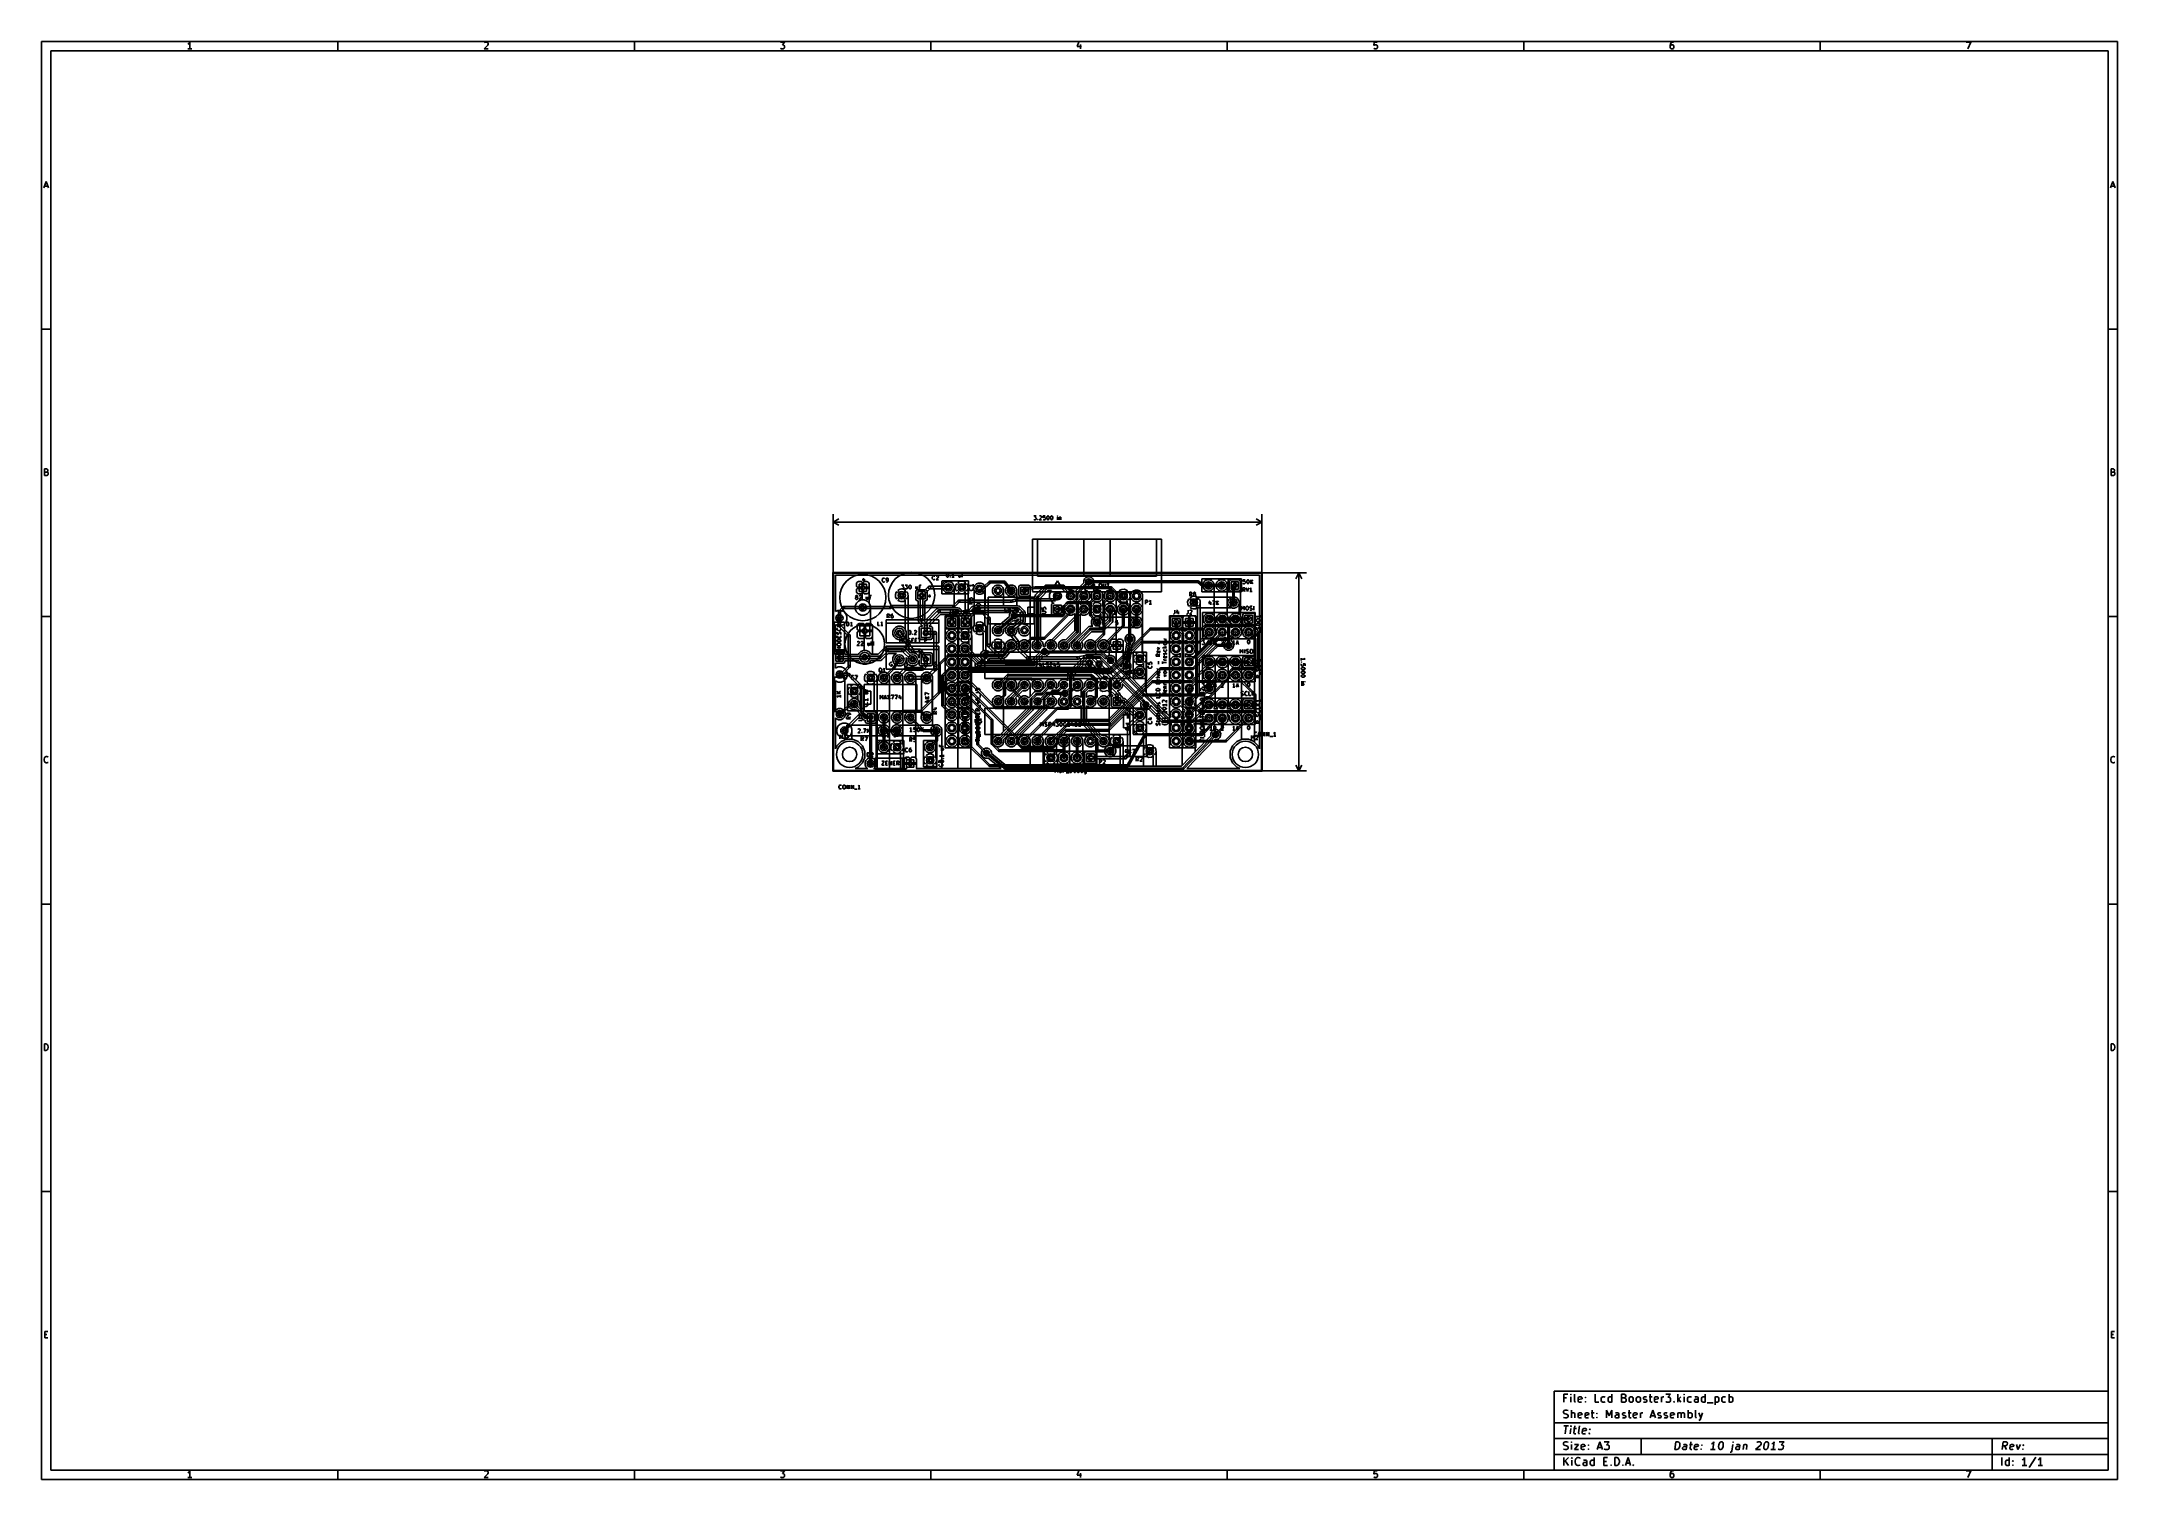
# Model space of a CAD drawing. Extents: x 10 to 410, y -287 to -10.
import ezdxf

# ---------------------------------------------------------------- set-up
doc = ezdxf.new("R2010")
doc.units = 0
doc.header["$MEASUREMENT"] = 0
doc.layers.add('Black', color=250, linetype='CONTINUOUS')
doc.layers.add('White', color=7, linetype='CONTINUOUS')

msp = doc.modelspace()

# ---------------------------------------------------------------- linework, layer by layer
at = {"layer": 'BLACK'}
for p, q in [((10.16, -10.16), (409.829, -10.16)), ((10.16, -286.842), (10.16, -10.16)), ((11.938, -11.938), (408.051, -11.938)), ((11.938, -285.064), (11.938, -11.938)), ((38.468, -10.595), (38.347, -10.656)), ((39.072, -11.563), (38.347, -11.563)), ((38.589, -10.475), (38.468, -10.595)), ((38.71, -10.293), (38.589, -10.475)), ((38.71, -11.563), (38.71, -10.293)), ((67.234, -10.16), (67.234, -11.938)), ((96.086, -10.837), (95.36, -11.563)), ((95.36, -11.563), (96.146, -11.563)), ((95.421, -10.414), (95.481, -10.354)), ((95.481, -10.354), (95.602, -10.293)), ((95.602, -10.293), (95.904, -10.293)), ((95.904, -10.293), (96.025, -10.354)), ((96.025, -10.354), (96.086, -10.414)), ((96.086, -10.414), (96.146, -10.535)), ((96.146, -10.656), (96.086, -10.837)), ((96.146, -10.535), (96.146, -10.656)), ((124.308, -10.16), (124.308, -11.938)), ((152.434, -10.293), (153.22, -10.293)), ((152.494, -11.503), (152.434, -11.442)), ((152.615, -11.563), (152.494, -11.503)), ((152.978, -11.563), (152.615, -11.563)), ((153.22, -10.293), (152.797, -10.777)), ((152.797, -10.777), (152.978, -10.777)), ((152.978, -10.777), (153.099, -10.837)), ((153.099, -11.503), (152.978, -11.563)), ((153.099, -10.837), (153.16, -10.898)), ((153.16, -11.442), (153.099, -11.503)), ((153.16, -10.898), (153.22, -11.019)), ((153.22, -11.321), (153.16, -11.442)), ((153.22, -11.019), (153.22, -11.321)), ((181.381, -10.16), (181.381, -11.938)), ((209.871, -10.233), (209.568, -11.14)), ((209.568, -11.14), (210.354, -11.14)), ((210.173, -10.716), (210.173, -11.563)), ((238.455, -10.16), (238.455, -11.938)), ((266.702, -10.293), (266.642, -10.898)), ((266.642, -10.898), (266.702, -10.837)), ((266.702, -11.503), (266.642, -11.442)), ((267.307, -10.293), (266.702, -10.293)), ((266.702, -10.837), (266.823, -10.777)), ((266.823, -11.563), (266.702, -11.503)), ((266.823, -10.777), (267.126, -10.777)), ((267.126, -11.563), (266.823, -11.563)), ((267.126, -10.777), (267.247, -10.837)), ((267.247, -11.503), (267.126, -11.563)), ((267.247, -10.837), (267.307, -10.898)), ((267.307, -11.442), (267.247, -11.503)), ((267.307, -10.898), (267.368, -11.019)), ((267.368, -11.321), (267.307, -11.442)), ((267.368, -11.019), (267.368, -11.321)), ((295.529, -10.16), (295.529, -11.938)), ((323.776, -10.595), (323.716, -10.837)), ((323.716, -10.837), (323.716, -11.321)), ((323.776, -10.898), (323.716, -11.019)), ((323.716, -11.321), (323.776, -11.442)), ((323.897, -10.414), (323.776, -10.595)), ((323.837, -10.837), (323.776, -10.898)), ((323.776, -11.442), (323.837, -11.503)), ((323.958, -10.777), (323.837, -10.837)), ((323.837, -11.503), (323.958, -11.563)), ((323.958, -10.354), (323.897, -10.414)), ((324.079, -10.293), (323.958, -10.354)), ((324.2, -10.777), (323.958, -10.777)), ((323.958, -11.563), (324.2, -11.563)), ((324.321, -10.293), (324.079, -10.293)), ((324.321, -10.837), (324.2, -10.777)), ((324.2, -11.563), (324.321, -11.503)), ((324.381, -10.898), (324.321, -10.837)), ((324.321, -11.503), (324.381, -11.442)), ((324.441, -11.019), (324.381, -10.898)), ((324.381, -11.442), (324.441, -11.321)), ((324.441, -11.321), (324.441, -11.019)), ((352.603, -10.16), (352.603, -11.938)), ((380.729, -10.293), (381.576, -10.293)), ((381.576, -10.293), (381.031, -11.563)), ((408.051, -11.938), (408.051, -285.064)), ((409.829, -10.16), (409.829, -286.842)), ((10.626, -38.335), (11.049, -37.065)), ((10.747, -37.972), (11.351, -37.972)), ((11.049, -37.065), (11.472, -38.335)), ((408.517, -38.335), (408.94, -37.065)), ((408.638, -37.972), (409.242, -37.972)), ((408.94, -37.065), (409.363, -38.335)), ((10.16, -65.481), (11.938, -65.481)), ((409.829, -65.481), (408.051, -65.481)), ((10.716, -93.656), (10.716, -92.386)), ((10.716, -92.386), (11.14, -92.386)), ((11.14, -92.991), (10.716, -92.991)), ((11.2, -93.656), (10.716, -93.656)), ((11.14, -92.386), (11.261, -92.446)), ((11.261, -92.93), (11.14, -92.991)), ((11.14, -92.991), (11.321, -93.051)), ((11.321, -93.595), (11.2, -93.656)), ((11.261, -92.446), (11.321, -92.507)), ((11.321, -92.87), (11.261, -92.93)), ((11.321, -92.507), (11.382, -92.628)), ((11.382, -92.749), (11.321, -92.87)), ((11.321, -93.051), (11.382, -93.112)), ((11.382, -93.535), (11.321, -93.595)), ((11.382, -92.628), (11.382, -92.749)), ((11.382, -93.112), (11.442, -93.233)), ((11.442, -93.414), (11.382, -93.535)), ((11.442, -93.233), (11.442, -93.414)), ((408.607, -93.656), (408.607, -92.386)), ((408.607, -92.386), (409.031, -92.386)), ((409.031, -92.991), (408.607, -92.991)), ((409.091, -93.656), (408.607, -93.656)), ((409.031, -92.386), (409.152, -92.446)), ((409.152, -92.93), (409.031, -92.991)), ((409.031, -92.991), (409.212, -93.051)), ((409.212, -93.595), (409.091, -93.656)), ((409.152, -92.446), (409.212, -92.507)), ((409.212, -92.87), (409.152, -92.93)), ((409.212, -92.507), (409.273, -92.628)), ((409.273, -92.749), (409.212, -92.87)), ((409.212, -93.051), (409.273, -93.112)), ((409.273, -93.535), (409.212, -93.595)), ((409.273, -92.628), (409.273, -92.749)), ((409.273, -93.112), (409.333, -93.233)), ((409.333, -93.414), (409.273, -93.535)), ((409.333, -93.233), (409.333, -93.414)), ((162.56, -112.395), (162.56, -101.116)), ((162.56, -102.616), (163.687, -102.03)), ((245.11, -102.616), (162.56, -102.616)), ((162.56, -102.616), (163.687, -103.202)), ((201.174, -101.42), (201.639, -101.42)), ((201.21, -102.134), (201.174, -102.098)), ((201.281, -102.17), (201.21, -102.134)), ((201.496, -102.17), (201.281, -102.17)), ((201.639, -101.42), (201.389, -101.705)), ((201.389, -101.705), (201.496, -101.705)), ((201.496, -101.705), (201.567, -101.741)), ((201.567, -102.134), (201.496, -102.17)), ((201.567, -101.741), (201.603, -101.777)), ((201.603, -102.098), (201.567, -102.134)), ((201.603, -101.777), (201.639, -101.848)), ((201.639, -102.027), (201.603, -102.098)), ((201.639, -101.848), (201.639, -102.027)), ((201.924, -102.134), (201.96, -102.098)), ((201.96, -102.17), (201.924, -102.134)), ((201.96, -102.098), (201.996, -102.134)), ((201.96, -102.098), (201.96, -102.17)), ((201.996, -102.134), (201.96, -102.17)), ((202.674, -101.741), (202.246, -102.17)), ((202.246, -102.17), (202.71, -102.17)), ((202.281, -101.491), (202.317, -101.455)), ((202.317, -101.455), (202.389, -101.42)), ((202.389, -101.42), (202.567, -101.42)), ((202.567, -101.42), (202.639, -101.455)), ((202.639, -101.455), (202.674, -101.491)), ((202.674, -101.491), (202.71, -101.562)), ((202.71, -101.634), (202.674, -101.741)), ((202.71, -101.562), (202.71, -101.634)), ((203.031, -101.42), (202.996, -101.777)), ((202.996, -101.777), (203.031, -101.741)), ((203.031, -102.134), (202.996, -102.098)), ((203.389, -101.42), (203.031, -101.42)), ((203.031, -101.741), (203.103, -101.705)), ((203.103, -102.17), (203.031, -102.134)), ((203.103, -101.705), (203.281, -101.705)), ((203.281, -102.17), (203.103, -102.17)), ((203.281, -101.705), (203.353, -101.741)), ((203.353, -102.134), (203.281, -102.17)), ((203.353, -101.741), (203.389, -101.777)), ((203.389, -102.098), (203.353, -102.134)), ((203.389, -101.777), (203.424, -101.848)), ((203.424, -102.027), (203.389, -102.098)), ((203.424, -101.848), (203.424, -102.027)), ((203.71, -101.705), (203.746, -101.562)), ((203.71, -101.884), (203.71, -101.705)), ((203.746, -102.027), (203.71, -101.884)), ((203.746, -101.562), (203.781, -101.491)), ((203.781, -102.098), (203.746, -102.027)), ((203.781, -101.491), (203.817, -101.455)), ((203.817, -102.134), (203.781, -102.098)), ((203.817, -101.455), (203.889, -101.42)), ((203.889, -102.17), (203.817, -102.134)), ((203.889, -101.42), (203.96, -101.42)), ((203.96, -102.17), (203.889, -102.17)), ((203.96, -101.42), (204.031, -101.455)), ((204.031, -102.134), (203.96, -102.17)), ((204.031, -101.455), (204.067, -101.491)), ((204.067, -102.098), (204.031, -102.134)), ((204.067, -101.491), (204.103, -101.562)), ((204.103, -102.027), (204.067, -102.098)), ((204.103, -101.562), (204.139, -101.705)), ((204.139, -101.884), (204.103, -102.027)), ((204.139, -101.705), (204.139, -101.884)), ((204.424, -101.705), (204.46, -101.562)), ((204.424, -101.884), (204.424, -101.705)), ((204.46, -102.027), (204.424, -101.884)), ((204.46, -101.562), (204.496, -101.491)), ((204.496, -102.098), (204.46, -102.027)), ((204.496, -101.491), (204.531, -101.455)), ((204.531, -102.134), (204.496, -102.098)), ((204.531, -101.455), (204.603, -101.42)), ((204.603, -102.17), (204.531, -102.134)), ((204.603, -101.42), (204.674, -101.42)), ((204.674, -102.17), (204.603, -102.17)), ((204.674, -101.42), (204.746, -101.455)), ((204.746, -102.134), (204.674, -102.17)), ((204.746, -101.455), (204.781, -101.491)), ((204.781, -102.098), (204.746, -102.134)), ((204.781, -101.491), (204.817, -101.562)), ((204.817, -102.027), (204.781, -102.098)), ((204.817, -101.562), (204.853, -101.705)), ((204.853, -101.884), (204.817, -102.027)), ((204.853, -101.705), (204.853, -101.884)), ((205.746, -101.42), (205.71, -101.455)), ((205.71, -101.455), (205.746, -101.491)), ((205.781, -101.455), (205.746, -101.42)), ((205.746, -101.42), (205.746, -101.491)), ((205.746, -101.491), (205.781, -101.455)), ((205.746, -102.17), (205.746, -101.67)), ((206.103, -101.67), (206.103, -102.17)), ((206.103, -101.741), (206.139, -101.705)), ((206.139, -101.705), (206.21, -101.67)), ((206.21, -101.67), (206.317, -101.67)), ((206.317, -101.67), (206.389, -101.705)), ((206.389, -101.705), (206.424, -101.777)), ((206.424, -101.777), (206.424, -102.17)), ((245.11, -102.616), (243.983, -102.03)), ((245.11, -102.616), (243.983, -103.202)), ((245.11, -112.395), (245.11, -101.116)), ((225.806, -105.918), (200.914, -105.918)), ((200.914, -115.951), (200.914, -105.918)), ((201.93, -113.03), (201.93, -105.918)), ((210.82, -113.03), (210.82, -105.918)), ((215.9, -105.918), (215.9, -113.03)), ((224.79, -105.918), (224.79, -113.03)), ((225.806, -105.918), (225.806, -116.078)), ((162.485, -150.495), (162.485, -112.395)), ((162.56, -112.32), (245.11, -112.32)), ((162.56, -150.495), (162.56, -112.395)), ((162.56, -112.395), (245.11, -112.395)), ((162.56, -150.495), (162.56, -112.395)), ((162.56, -112.395), (245.11, -112.395)), ((162.56, -150.495), (162.56, -112.395)), ((162.56, -112.395), (245.11, -112.395)), ((162.56, -150.495), (162.56, -112.395)), ((162.56, -112.395), (245.11, -112.395)), ((162.56, -150.495), (162.56, -112.395)), ((162.56, -112.395), (245.11, -112.395)), ((162.56, -150.495), (162.56, -112.395)), ((162.56, -112.395), (245.11, -112.395)), ((162.56, -150.495), (162.56, -112.395)), ((162.56, -112.395), (245.11, -112.395)), ((162.56, -112.47), (245.11, -112.47)), ((162.635, -150.495), (162.635, -112.395)), ((163.016, -119.824), (163.016, -112.851)), ((163.016, -112.851), (244.654, -112.851)), ((163.016, -119.824), (163.016, -112.851)), ((163.016, -112.851), (244.654, -112.851)), ((167.146, -114.267), (167.068, -114.453)), ((167.146, -114.267), (167.068, -114.453)), ((167.068, -114.453), (167.069, -114.998)), ((167.068, -114.453), (167.069, -114.998)), ((167.069, -115.506), (167.068, -116.052)), ((167.069, -115.506), (167.068, -116.052)), ((167.069, -114.998), (167.195, -115.125)), ((167.069, -114.998), (167.195, -115.125)), ((167.195, -115.379), (167.069, -115.506)), ((167.195, -115.379), (167.069, -115.506)), ((167.288, -114.124), (167.146, -114.267)), ((167.288, -114.124), (167.146, -114.267)), ((167.195, -115.125), (168.148, -115.125)), ((167.195, -115.125), (168.148, -115.125)), ((168.148, -115.379), (167.195, -115.379)), ((168.148, -115.379), (167.195, -115.379)), ((167.475, -114.046), (167.288, -114.124)), ((167.475, -114.046), (167.288, -114.124)), ((167.677, -114.046), (167.475, -114.046)), ((167.677, -114.046), (167.475, -114.046)), ((168.974, -114.554), (167.576, -114.554)), ((167.576, -114.554), (167.576, -115.951)), ((168.974, -114.554), (167.576, -114.554)), ((167.576, -114.554), (167.576, -115.951)), ((168.974, -114.554), (167.576, -114.554)), ((167.576, -114.554), (167.576, -115.951)), ((168.021, -114.046), (167.677, -114.046)), ((168.021, -114.046), (167.677, -114.046)), ((168.148, -114.173), (168.021, -114.046)), ((168.148, -114.173), (168.021, -114.046)), ((168.706, -113.728), (168.134, -113.728)), ((168.148, -115.125), (168.148, -114.173)), ((168.148, -115.125), (168.148, -114.173)), ((168.148, -115.379), (168.148, -115.125)), ((168.148, -115.125), (168.148, -115.379)), ((168.148, -115.379), (168.148, -115.125)), ((168.148, -115.125), (168.148, -115.379)), ((168.148, -116.332), (168.148, -115.379)), ((168.148, -116.332), (168.148, -115.379)), ((168.529, -114.046), (168.402, -114.173)), ((168.529, -114.046), (168.402, -114.173)), ((168.402, -114.173), (168.402, -115.125)), ((168.402, -114.173), (168.402, -115.125)), ((168.402, -115.125), (169.355, -115.125)), ((168.402, -115.125), (169.355, -115.125)), ((169.355, -115.379), (168.402, -115.379)), ((168.402, -115.379), (168.402, -116.332)), ((169.355, -115.379), (168.402, -115.379)), ((168.402, -115.379), (168.402, -116.332)), ((168.42, -114.014), (168.42, -113.443)), ((168.873, -114.046), (168.529, -114.046)), ((168.873, -114.046), (168.529, -114.046)), ((169.075, -114.046), (168.873, -114.046)), ((169.075, -114.046), (168.873, -114.046)), ((168.974, -115.951), (168.974, -114.554)), ((168.974, -115.951), (168.974, -114.554)), ((168.974, -115.951), (168.974, -114.554)), ((169.262, -114.124), (169.075, -114.046)), ((169.262, -114.124), (169.075, -114.046)), ((169.404, -114.267), (169.262, -114.124)), ((169.404, -114.267), (169.262, -114.124)), ((169.355, -115.125), (169.481, -114.998)), ((169.355, -115.125), (169.481, -114.998)), ((169.481, -115.506), (169.355, -115.379)), ((169.481, -115.506), (169.355, -115.379)), ((169.482, -114.453), (169.404, -114.267)), ((169.482, -114.453), (169.404, -114.267)), ((169.481, -114.998), (169.482, -114.453)), ((169.481, -114.998), (169.482, -114.453)), ((169.482, -116.052), (169.481, -115.506)), ((169.482, -116.052), (169.481, -115.506)), ((169.482, -116.052), (169.482, -114.453)), ((169.482, -114.453), (169.482, -116.052)), ((169.482, -116.052), (169.482, -114.453)), ((169.482, -114.453), (169.482, -116.052)), ((172.004, -113.73), (172.039, -113.588)), ((172.004, -113.838), (172.004, -113.73)), ((172.039, -113.98), (172.004, -113.838)), ((172.039, -113.588), (172.075, -113.516)), ((172.075, -114.052), (172.039, -113.98)), ((172.075, -113.516), (172.147, -113.445)), ((172.147, -114.123), (172.075, -114.052)), ((172.147, -113.445), (172.254, -113.409)), ((172.254, -114.159), (172.147, -114.123)), ((172.254, -113.409), (172.325, -113.409)), ((172.325, -114.159), (172.254, -114.159)), ((172.325, -113.409), (172.432, -113.445)), ((172.432, -114.123), (172.325, -114.159)), ((172.432, -113.445), (172.468, -113.48)), ((172.468, -114.088), (172.432, -114.123)), ((172.789, -113.48), (172.754, -113.552)), ((172.754, -113.552), (172.754, -113.73)), ((172.754, -113.73), (172.789, -113.802)), ((172.825, -113.445), (172.789, -113.48)), ((172.789, -113.802), (172.825, -113.838)), ((172.897, -113.409), (172.825, -113.445)), ((172.825, -113.838), (172.897, -113.873)), ((172.825, -114.159), (172.968, -114.159)), ((173.039, -113.409), (172.897, -113.409)), ((172.897, -113.873), (173.039, -113.873)), ((172.968, -114.159), (173.039, -114.123)), ((173.111, -113.445), (173.039, -113.409)), ((173.039, -113.873), (173.111, -113.838)), ((173.039, -114.123), (173.075, -114.088)), ((173.075, -114.088), (173.147, -113.98)), ((173.147, -113.48), (173.111, -113.445)), ((173.111, -113.838), (173.147, -113.802)), ((173.182, -113.552), (173.147, -113.48)), ((173.147, -113.802), (173.182, -113.73)), ((173.147, -113.98), (173.182, -113.838)), ((173.182, -113.838), (173.182, -113.552)), ((175.152, -115.648), (175.083, -115.848)), ((175.152, -115.648), (175.083, -115.848)), ((175.083, -115.848), (175.768, -116.533)), ((175.083, -115.848), (175.768, -116.533)), ((175.451, -115.524), (175.152, -115.648)), ((175.451, -115.524), (175.152, -115.648)), ((175.93, -115.494), (175.451, -115.524)), ((175.93, -115.494), (175.451, -115.524)), ((175.699, -114.743), (176.163, -114.743)), ((175.734, -115.457), (175.699, -115.421)), ((175.806, -115.493), (175.734, -115.457)), ((175.768, -116.533), (176.453, -115.848)), ((175.768, -116.533), (176.453, -115.848)), ((176.02, -115.493), (175.806, -115.493)), ((176.163, -114.743), (175.913, -115.028)), ((175.913, -115.028), (176.02, -115.028)), ((176.384, -115.648), (175.93, -115.494)), ((176.384, -115.648), (175.93, -115.494)), ((176.02, -115.028), (176.092, -115.064)), ((176.092, -115.457), (176.02, -115.493)), ((176.092, -115.064), (176.127, -115.1)), ((176.127, -115.421), (176.092, -115.457)), ((176.127, -115.1), (176.163, -115.171)), ((176.163, -115.35), (176.127, -115.421)), ((176.163, -115.171), (176.163, -115.35)), ((176.453, -115.848), (176.384, -115.648)), ((176.453, -115.848), (176.384, -115.648)), ((176.413, -114.743), (176.877, -114.743)), ((176.449, -115.457), (176.413, -115.421)), ((176.52, -115.493), (176.449, -115.457)), ((176.453, -116.208), (176.453, -115.848)), ((176.453, -115.848), (176.453, -116.208)), ((176.453, -116.208), (176.453, -115.848)), ((176.453, -115.848), (176.453, -116.208)), ((176.734, -115.493), (176.52, -115.493)), ((176.877, -114.743), (176.627, -115.028)), ((176.627, -115.028), (176.734, -115.028)), ((176.734, -115.028), (176.806, -115.064)), ((176.806, -115.457), (176.734, -115.493)), ((176.806, -115.064), (176.842, -115.1)), ((176.842, -115.421), (176.806, -115.457)), ((176.842, -115.1), (176.877, -115.171)), ((176.877, -115.35), (176.842, -115.421)), ((176.877, -115.171), (176.877, -115.35)), ((177.163, -115.028), (177.199, -114.885)), ((177.163, -115.207), (177.163, -115.028)), ((177.199, -115.35), (177.163, -115.207)), ((177.199, -114.885), (177.235, -114.814)), ((177.235, -115.421), (177.199, -115.35)), ((177.235, -114.814), (177.27, -114.778)), ((177.27, -115.457), (177.235, -115.421)), ((177.27, -114.778), (177.342, -114.743)), ((177.342, -115.493), (177.27, -115.457)), ((177.342, -114.743), (177.413, -114.743)), ((177.413, -115.493), (177.342, -115.493)), ((177.413, -114.743), (177.485, -114.778)), ((177.485, -115.457), (177.413, -115.493)), ((177.485, -114.778), (177.52, -114.814)), ((177.52, -115.421), (177.485, -115.457)), ((177.52, -114.814), (177.556, -114.885)), ((177.556, -115.35), (177.52, -115.421)), ((177.556, -114.885), (177.592, -115.028)), ((177.592, -115.207), (177.556, -115.35)), ((177.592, -115.028), (177.592, -115.207)), ((178.485, -114.993), (178.485, -115.385)), ((178.485, -115.385), (178.52, -115.457)), ((178.557, -115.798), (178.499, -115.938)), ((178.557, -115.798), (178.499, -115.938)), ((178.52, -115.457), (178.592, -115.493)), ((178.664, -115.691), (178.557, -115.798)), ((178.664, -115.691), (178.557, -115.798)), ((178.592, -115.493), (178.699, -115.493)), ((178.804, -115.633), (178.664, -115.691)), ((178.804, -115.633), (178.664, -115.691)), ((178.699, -115.493), (178.77, -115.457)), ((178.77, -115.457), (178.806, -115.421)), ((180.201, -115.633), (178.804, -115.633)), ((180.201, -115.633), (178.804, -115.633)), ((178.806, -114.993), (178.806, -115.493)), ((179.163, -115.493), (179.163, -114.743)), ((179.163, -114.743), (179.52, -114.743)), ((179.413, -115.1), (179.163, -115.1)), ((180.353, -115.634), (180.201, -115.633)), ((180.353, -115.634), (180.201, -115.633)), ((180.493, -115.692), (180.353, -115.634)), ((180.493, -115.692), (180.353, -115.634)), ((180.6, -115.799), (180.493, -115.692)), ((180.6, -115.799), (180.493, -115.692)), ((180.658, -115.939), (180.6, -115.799)), ((180.658, -115.939), (180.6, -115.799)), ((181.656, -113.286), (181.691, -113.143)), ((181.656, -113.393), (181.656, -113.286)), ((181.691, -113.536), (181.656, -113.393)), ((181.691, -113.143), (181.727, -113.072)), ((181.727, -113.607), (181.691, -113.536)), ((181.727, -113.072), (181.799, -113)), ((181.799, -113.679), (181.727, -113.607)), ((181.799, -113), (181.906, -112.965)), ((181.906, -113.715), (181.799, -113.679)), ((181.906, -112.965), (181.977, -112.965)), ((181.977, -113.715), (181.906, -113.715)), ((181.977, -112.965), (182.084, -113)), ((182.084, -113.679), (181.977, -113.715)), ((182.084, -113), (182.12, -113.036)), ((182.12, -113.643), (182.084, -113.679)), ((182.799, -113.286), (182.37, -113.715)), ((182.37, -113.715), (182.834, -113.715)), ((182.406, -113.036), (182.441, -113)), ((182.441, -113), (182.513, -112.965)), ((182.513, -112.965), (182.691, -112.965)), ((182.691, -112.965), (182.763, -113)), ((182.763, -113), (182.799, -113.036)), ((182.799, -113.036), (182.834, -113.107)), ((182.834, -113.179), (182.799, -113.286)), ((182.834, -113.107), (182.834, -113.179)), ((183.515, -116.459), (183.515, -113.919)), ((183.515, -114.554), (184.15, -113.919)), ((183.566, -113.919), (188.595, -113.919)), ((183.706, -114.973), (183.705, -115.403)), ((183.706, -114.973), (183.705, -115.403)), ((183.705, -115.403), (183.869, -115.8)), ((183.705, -115.403), (183.869, -115.8)), ((183.87, -114.577), (183.706, -114.973)), ((183.87, -114.577), (183.706, -114.973)), ((183.869, -115.8), (184.173, -116.104)), ((183.869, -115.8), (184.173, -116.104)), ((184.174, -114.273), (183.87, -114.577)), ((184.174, -114.273), (183.87, -114.577)), ((184.571, -114.109), (184.174, -114.273)), ((184.571, -114.109), (184.174, -114.273)), ((184.359, -112.742), (184.394, -112.599)), ((184.359, -112.921), (184.359, -112.742)), ((184.394, -113.064), (184.359, -112.921)), ((184.394, -112.599), (184.43, -112.528)), ((184.43, -113.135), (184.394, -113.064)), ((184.43, -112.528), (184.466, -112.492)), ((184.466, -113.171), (184.43, -113.135)), ((184.466, -112.492), (184.537, -112.457)), ((184.537, -113.207), (184.466, -113.171)), ((184.537, -112.457), (184.609, -112.457)), ((184.609, -113.207), (184.537, -113.207)), ((185.001, -114.11), (184.571, -114.109)), ((185.001, -114.11), (184.571, -114.109)), ((184.609, -112.457), (184.68, -112.492)), ((184.68, -113.171), (184.609, -113.207)), ((184.68, -112.492), (184.716, -112.528)), ((184.716, -113.135), (184.68, -113.171)), ((184.716, -112.528), (184.751, -112.599)), ((184.751, -113.064), (184.716, -113.135)), ((184.751, -112.599), (184.787, -112.742)), ((184.787, -112.921), (184.751, -113.064)), ((184.787, -112.742), (184.787, -112.921)), ((185.397, -114.274), (185.001, -114.11)), ((185.397, -114.274), (185.001, -114.11)), ((185.073, -113.171), (185.109, -113.135)), ((185.109, -113.207), (185.073, -113.171)), ((185.109, -113.135), (185.144, -113.171)), ((185.109, -113.135), (185.109, -113.207)), ((185.144, -113.171), (185.109, -113.207)), ((185.396, -116.105), (185.7, -115.801)), ((185.396, -116.105), (185.7, -115.801)), ((185.701, -114.578), (185.397, -114.274)), ((185.701, -114.578), (185.397, -114.274)), ((185.501, -112.635), (185.43, -112.671)), ((185.859, -113.207), (185.43, -113.207)), ((185.573, -112.564), (185.501, -112.635)), ((185.644, -112.457), (185.573, -112.564)), ((185.644, -113.207), (185.644, -112.457)), ((185.7, -115.801), (185.864, -115.405)), ((185.7, -115.801), (185.864, -115.405)), ((185.865, -114.975), (185.701, -114.578)), ((185.865, -114.975), (185.701, -114.578)), ((185.864, -115.405), (185.865, -114.975)), ((185.864, -115.405), (185.865, -114.975)), ((185.865, -119.126), (185.865, -114.975)), ((185.865, -114.975), (185.865, -119.126)), ((185.865, -119.126), (185.865, -114.975)), ((185.865, -114.975), (185.865, -119.126)), ((186.26, -114.573), (186.106, -115.027)), ((186.26, -114.573), (186.106, -115.027)), ((186.106, -115.027), (186.136, -115.506)), ((186.106, -115.027), (186.136, -115.506)), ((186.136, -115.506), (186.26, -115.805)), ((186.136, -115.506), (186.26, -115.805)), ((186.46, -114.504), (186.26, -114.573)), ((186.46, -114.504), (186.26, -114.573)), ((186.26, -115.805), (186.46, -115.874)), ((186.26, -115.805), (186.46, -115.874)), ((187.145, -115.189), (186.46, -114.504)), ((187.145, -115.189), (186.46, -114.504)), ((186.46, -115.874), (187.145, -115.189)), ((186.46, -115.874), (187.145, -115.189)), ((186.709, -114.124), (186.64, -114.324)), ((186.709, -114.124), (186.64, -114.324)), ((186.64, -114.324), (187.325, -115.009)), ((186.64, -114.324), (187.325, -115.009)), ((187.145, -115.548), (186.64, -116.054)), ((187.145, -115.548), (186.64, -116.054)), ((187.008, -114), (186.709, -114.124)), ((187.008, -114), (186.709, -114.124)), ((186.751, -112.707), (186.751, -113.099)), ((186.751, -113.099), (186.787, -113.171)), ((186.787, -113.171), (186.859, -113.207)), ((186.859, -113.207), (186.966, -113.207)), ((186.966, -113.207), (187.037, -113.171)), ((187.487, -113.97), (187.008, -114)), ((187.487, -113.97), (187.008, -114)), ((187.037, -113.171), (187.073, -113.135)), ((187.073, -112.707), (187.073, -113.207)), ((187.145, -115.548), (187.145, -115.189)), ((187.145, -115.189), (187.145, -115.548)), ((187.145, -115.548), (187.145, -115.189)), ((187.145, -115.189), (187.145, -115.548)), ((187.325, -115.369), (187.145, -115.548)), ((187.325, -115.369), (187.145, -115.548)), ((187.325, -115.009), (188.01, -114.324)), ((187.325, -115.009), (188.01, -114.324)), ((188.01, -116.054), (187.325, -115.369)), ((188.01, -116.054), (187.325, -115.369)), ((187.43, -113.207), (187.43, -112.457)), ((187.43, -112.457), (187.787, -112.457)), ((187.68, -112.814), (187.43, -112.814)), ((187.941, -114.124), (187.487, -113.97)), ((187.941, -114.124), (187.487, -113.97)), ((188.01, -114.684), (187.505, -115.189)), ((188.01, -114.684), (187.505, -115.189)), ((187.505, -115.189), (188.19, -115.874)), ((187.505, -115.189), (188.19, -115.874)), ((188.01, -114.324), (187.941, -114.124)), ((188.01, -114.324), (187.941, -114.124)), ((188.01, -114.684), (188.01, -114.324)), ((188.01, -114.324), (188.01, -114.684)), ((188.01, -114.684), (188.01, -114.324)), ((188.01, -114.324), (188.01, -114.684)), ((188.19, -114.504), (188.01, -114.684)), ((188.19, -114.504), (188.01, -114.684)), ((188.39, -114.573), (188.19, -114.504)), ((188.39, -114.573), (188.19, -114.504)), ((188.19, -115.874), (188.39, -115.805)), ((188.19, -115.874), (188.39, -115.805)), ((188.514, -114.872), (188.39, -114.573)), ((188.514, -114.872), (188.39, -114.573)), ((188.39, -115.805), (188.544, -115.351)), ((188.39, -115.805), (188.544, -115.351)), ((188.544, -115.351), (188.514, -114.872)), ((188.544, -115.351), (188.514, -114.872)), ((188.544, -119.676), (188.544, -115.351)), ((188.544, -115.351), (188.544, -119.676)), ((188.544, -119.676), (188.544, -115.351)), ((188.544, -115.351), (188.544, -119.676)), ((188.595, -113.919), (188.595, -116.459)), ((189.534, -114.814), (188.784, -114.814)), ((188.784, -114.814), (188.891, -114.885)), ((188.784, -115.457), (188.819, -115.35)), ((188.784, -115.528), (188.784, -115.457)), ((188.819, -115.635), (188.784, -115.528)), ((188.819, -115.35), (188.855, -115.314)), ((188.891, -115.707), (188.819, -115.635)), ((188.891, -114.885), (188.962, -114.957)), ((188.962, -115.743), (188.891, -115.707)), ((188.962, -114.957), (188.998, -115.028)), ((189.105, -115.778), (188.962, -115.743)), ((189.212, -115.778), (189.105, -115.778)), ((189.355, -115.743), (189.212, -115.778)), ((189.426, -115.707), (189.355, -115.743)), ((189.498, -115.635), (189.426, -115.707)), ((189.462, -115.314), (189.498, -115.35)), ((189.498, -115.35), (189.534, -115.457)), ((189.534, -115.528), (189.498, -115.635)), ((189.534, -114.6), (189.534, -115.028)), ((189.534, -115.457), (189.534, -115.528)), ((189.675, -115.227), (189.674, -115.657)), ((189.675, -115.227), (189.674, -115.657)), ((189.674, -115.657), (189.838, -116.054)), ((189.674, -115.657), (189.838, -116.054)), ((189.839, -114.831), (189.675, -115.227)), ((189.839, -114.831), (189.675, -115.227)), ((190.143, -114.527), (189.839, -114.831)), ((190.143, -114.527), (189.839, -114.831)), ((190.54, -114.363), (190.143, -114.527)), ((190.54, -114.363), (190.143, -114.527)), ((190.97, -114.364), (190.54, -114.363)), ((190.97, -114.364), (190.54, -114.363)), ((190.754, -115.443), (190.754, -115.951)), ((191.366, -114.528), (190.97, -114.364)), ((191.366, -114.528), (190.97, -114.364)), ((191.67, -114.832), (191.366, -114.528)), ((191.67, -114.832), (191.366, -114.528)), ((191.669, -116.055), (191.833, -115.659)), ((191.669, -116.055), (191.833, -115.659)), ((191.834, -115.229), (191.67, -114.832)), ((191.834, -115.229), (191.67, -114.832)), ((191.833, -115.659), (191.834, -115.229)), ((191.833, -115.659), (191.834, -115.229)), ((191.834, -118.745), (191.834, -115.229)), ((191.834, -115.229), (191.834, -118.745)), ((191.834, -118.745), (191.834, -115.229)), ((191.834, -115.229), (191.834, -118.745)), ((193.231, -115.608), (193.23, -116.038)), ((193.231, -115.608), (193.23, -116.038)), ((193.395, -115.212), (193.231, -115.608)), ((193.395, -115.212), (193.231, -115.608)), ((193.699, -114.908), (193.395, -115.212)), ((193.699, -114.908), (193.395, -115.212)), ((194.096, -114.744), (193.699, -114.908)), ((194.096, -114.744), (193.699, -114.908)), ((194.526, -114.745), (194.096, -114.744)), ((194.526, -114.745), (194.096, -114.744)), ((194.922, -114.909), (194.526, -114.745)), ((194.922, -114.909), (194.526, -114.745)), ((195.226, -115.213), (194.922, -114.909)), ((195.226, -115.213), (194.922, -114.909)), ((195.39, -115.61), (195.226, -115.213)), ((195.39, -115.61), (195.226, -115.213)), ((195.389, -116.04), (195.39, -115.61)), ((195.389, -116.04), (195.39, -115.61)), ((195.39, -118.745), (195.39, -115.61)), ((195.39, -115.61), (195.39, -118.745)), ((195.39, -118.745), (195.39, -115.61)), ((195.39, -115.61), (195.39, -118.745)), ((195.771, -115.608), (195.77, -116.038)), ((195.771, -115.608), (195.77, -116.038)), ((195.935, -115.212), (195.771, -115.608)), ((195.935, -115.212), (195.771, -115.608)), ((196.239, -114.908), (195.935, -115.212)), ((196.239, -114.908), (195.935, -115.212)), ((196.636, -114.744), (196.239, -114.908)), ((196.636, -114.744), (196.239, -114.908)), ((197.066, -114.745), (196.636, -114.744)), ((197.066, -114.745), (196.636, -114.744)), ((197.462, -114.909), (197.066, -114.745)), ((197.462, -114.909), (197.066, -114.745)), ((197.766, -115.213), (197.462, -114.909)), ((197.766, -115.213), (197.462, -114.909)), ((197.93, -115.61), (197.766, -115.213)), ((197.93, -115.61), (197.766, -115.213)), ((197.929, -116.04), (197.93, -115.61)), ((197.929, -116.04), (197.93, -115.61)), ((197.93, -118.745), (197.93, -115.61)), ((197.93, -115.61), (197.93, -118.745)), ((197.93, -118.745), (197.93, -115.61)), ((197.93, -115.61), (197.93, -118.745)), ((198.311, -115.049), (198.31, -115.201)), ((198.311, -115.049), (198.31, -115.201)), ((198.31, -115.201), (198.31, -116.598)), ((198.31, -115.201), (198.31, -116.598)), ((198.369, -114.909), (198.311, -115.049)), ((198.369, -114.909), (198.311, -115.049)), ((198.476, -114.802), (198.369, -114.909)), ((198.476, -114.802), (198.369, -114.909)), ((198.616, -114.744), (198.476, -114.802)), ((198.616, -114.744), (198.476, -114.802)), ((200.013, -114.744), (198.616, -114.744)), ((200.013, -114.744), (198.616, -114.744)), ((200.088, -115.125), (198.691, -115.125)), ((198.691, -115.125), (198.691, -116.522)), ((200.088, -115.125), (198.691, -115.125)), ((198.691, -115.125), (198.691, -116.522)), ((200.088, -115.125), (198.691, -115.125)), ((198.691, -115.125), (198.691, -116.522)), ((200.165, -114.745), (200.013, -114.744)), ((200.165, -114.745), (200.013, -114.744)), ((200.088, -116.522), (200.088, -115.125)), ((200.088, -116.522), (200.088, -115.125)), ((200.088, -116.522), (200.088, -115.125)), ((200.305, -114.803), (200.165, -114.745)), ((200.305, -114.803), (200.165, -114.745)), ((200.412, -114.91), (200.305, -114.803)), ((200.412, -114.91), (200.305, -114.803)), ((200.47, -115.05), (200.412, -114.91)), ((200.47, -115.05), (200.412, -114.91)), ((200.47, -116.447), (200.47, -115.05)), ((200.47, -116.447), (200.47, -115.05)), ((203.297, -114.901), (201.553, -116.645)), ((203.297, -114.901), (201.553, -116.645)), ((203.567, -115.17), (201.822, -116.915)), ((201.93, -113.03), (224.79, -113.03)), ((203.782, -115.385), (202.038, -117.13)), ((202.463, -117.243), (203.896, -115.811)), ((202.463, -117.243), (203.896, -115.811)), ((203.47, -114.785), (203.297, -114.901)), ((203.47, -114.785), (203.297, -114.901)), ((203.297, -114.901), (203.297, -114.901)), ((203.297, -114.901), (203.297, -114.901)), ((203.634, -114.752), (203.47, -114.785)), ((203.634, -114.752), (203.47, -114.785)), ((203.675, -114.744), (203.634, -114.752)), ((203.675, -114.744), (203.634, -114.752)), ((206.718, -114.744), (203.675, -114.744)), ((203.675, -114.744), (203.675, -114.744)), ((206.718, -114.744), (203.675, -114.744)), ((203.675, -114.744), (203.675, -114.744)), ((203.675, -115.125), (206.718, -115.125)), ((203.675, -115.43), (206.718, -115.43)), ((203.896, -115.811), (204.614, -115.811)), ((203.896, -115.811), (204.614, -115.811)), ((204.614, -115.811), (204.449, -115.976)), ((204.614, -115.811), (204.449, -115.976)), ((205.74, -113.919), (204.978, -115.189)), ((204.978, -115.189), (206.502, -115.189)), ((206.502, -115.189), (205.74, -113.919)), ((208.172, -116.948), (206.61, -115.385)), ((206.922, -114.785), (206.718, -114.744)), ((206.922, -114.785), (206.718, -114.744)), ((208.388, -116.732), (206.825, -115.17)), ((207.095, -114.901), (206.922, -114.785)), ((207.095, -114.901), (206.922, -114.785)), ((207.939, -115.744), (207.095, -114.901)), ((207.939, -115.744), (207.095, -114.901)), ((208.054, -115.697), (207.939, -115.744)), ((208.054, -115.697), (207.939, -115.744)), ((208.508, -115.697), (208.054, -115.697)), ((208.508, -115.697), (208.054, -115.697)), ((208.928, -115.872), (208.508, -115.697)), ((208.928, -115.872), (208.508, -115.697)), ((209.109, -116.053), (208.928, -115.872)), ((209.109, -116.053), (208.928, -115.872)), ((210.824, -114.308), (209.12, -116.036)), ((210.824, -114.308), (209.12, -116.036)), ((209.39, -116.303), (211.665, -114.003)), ((209.607, -116.517), (211.882, -114.218)), ((210.965, -113.569), (210.82, -113.919)), ((210.965, -113.569), (210.82, -113.919)), ((210.82, -113.919), (210.82, -114.298)), ((210.82, -113.919), (210.82, -114.298)), ((210.82, -114.298), (210.824, -114.308)), ((210.82, -114.298), (210.824, -114.308)), ((210.953, -115.697), (211.58, -115.061)), ((210.953, -115.697), (211.58, -115.061)), ((211.048, -115.697), (210.953, -115.697)), ((211.048, -115.697), (210.953, -115.697)), ((211.234, -113.302), (210.965, -113.569)), ((211.234, -113.302), (210.965, -113.569)), ((211.468, -115.872), (211.048, -115.697)), ((211.468, -115.872), (211.048, -115.697)), ((211.128, -115.239), (211.128, -114.489)), ((211.485, -115.239), (211.128, -115.239)), ((211.584, -113.157), (211.234, -113.302)), ((211.584, -113.157), (211.234, -113.302)), ((211.79, -116.193), (211.468, -115.872)), ((211.79, -116.193), (211.468, -115.872)), ((211.58, -115.061), (211.582, -115.062)), ((211.58, -115.061), (211.582, -115.062)), ((211.582, -115.062), (211.961, -115.062)), ((211.582, -115.062), (211.961, -115.062)), ((211.963, -113.157), (211.584, -113.157)), ((211.963, -113.157), (211.584, -113.157)), ((211.699, -114.81), (211.735, -114.667)), ((211.699, -114.917), (211.699, -114.81)), ((211.735, -115.06), (211.699, -114.917)), ((211.735, -114.667), (211.771, -114.596)), ((211.771, -115.131), (211.735, -115.06)), ((211.771, -114.596), (211.842, -114.524)), ((211.842, -115.203), (211.771, -115.131)), ((211.842, -114.524), (211.949, -114.489)), ((211.949, -115.239), (211.842, -115.203)), ((211.949, -114.489), (212.021, -114.489)), ((212.021, -115.239), (211.949, -115.239)), ((211.961, -115.062), (212.311, -114.917)), ((211.961, -115.062), (212.311, -114.917)), ((212.313, -113.302), (211.963, -113.157)), ((212.313, -113.302), (211.963, -113.157)), ((212.021, -114.489), (212.128, -114.524)), ((212.128, -115.203), (212.021, -115.239)), ((212.128, -114.524), (212.164, -114.56)), ((212.164, -115.167), (212.128, -115.203)), ((212.311, -114.917), (212.58, -114.65)), ((212.311, -114.917), (212.58, -114.65)), ((212.58, -113.571), (212.313, -113.302)), ((212.58, -113.571), (212.313, -113.302)), ((212.713, -115.87), (212.392, -116.192)), ((212.713, -115.87), (212.392, -116.192)), ((212.485, -115.239), (212.485, -114.489)), ((212.485, -114.489), (212.664, -114.489)), ((212.664, -115.239), (212.485, -115.239)), ((212.725, -113.921), (212.58, -113.571)), ((212.725, -113.921), (212.58, -113.571)), ((212.58, -114.65), (212.725, -114.3)), ((212.58, -114.65), (212.725, -114.3)), ((212.664, -114.489), (212.771, -114.524)), ((212.771, -115.203), (212.664, -115.239)), ((212.725, -115.866), (212.713, -115.87)), ((212.725, -115.866), (212.713, -115.87)), ((212.725, -115.866), (212.725, -113.921)), ((212.725, -114.3), (212.725, -113.921)), ((212.725, -113.921), (212.725, -115.866)), ((212.725, -115.866), (212.725, -113.921)), ((212.725, -114.3), (212.725, -113.921)), ((212.725, -113.921), (212.725, -115.866)), ((213.134, -115.697), (212.725, -115.866)), ((213.134, -115.697), (212.725, -115.866)), ((212.771, -114.524), (212.842, -114.596)), ((212.842, -115.131), (212.771, -115.203)), ((212.842, -114.596), (212.878, -114.667)), ((212.878, -115.06), (212.842, -115.131)), ((212.878, -114.667), (212.914, -114.81)), ((212.914, -114.917), (212.878, -115.06)), ((212.914, -114.81), (212.914, -114.917)), ((213.588, -115.697), (213.134, -115.697)), ((213.588, -115.697), (213.134, -115.697)), ((214.008, -115.872), (213.588, -115.697)), ((214.008, -115.872), (213.588, -115.697)), ((213.771, -114.739), (213.806, -114.596)), ((213.771, -114.989), (213.771, -114.739)), ((213.806, -115.131), (213.771, -114.989)), ((213.806, -114.596), (213.878, -114.524)), ((213.878, -115.203), (213.806, -115.131)), ((213.878, -114.524), (213.949, -114.489)), ((213.949, -115.239), (213.878, -115.203)), ((213.949, -114.489), (214.092, -114.489)), ((214.092, -115.239), (213.949, -115.239)), ((214.33, -116.193), (214.008, -115.872)), ((214.33, -116.193), (214.008, -115.872)), ((214.092, -114.489), (214.164, -114.524)), ((214.164, -115.203), (214.092, -115.239)), ((214.164, -114.524), (214.235, -114.596)), ((214.235, -115.131), (214.164, -115.203)), ((214.235, -114.596), (214.271, -114.739)), ((214.271, -114.989), (214.235, -115.131)), ((214.271, -114.739), (214.271, -114.989)), ((214.592, -114.489), (214.592, -115.096)), ((214.592, -115.096), (214.628, -115.167)), ((214.628, -115.167), (214.664, -115.203)), ((214.664, -115.203), (214.735, -115.239)), ((214.735, -115.239), (214.878, -115.239)), ((214.878, -115.239), (214.949, -115.203)), ((215.253, -115.87), (214.932, -116.192)), ((215.253, -115.87), (214.932, -116.192)), ((214.949, -115.203), (214.985, -115.167)), ((214.985, -115.167), (215.021, -115.096)), ((215.021, -115.096), (215.021, -114.489)), ((215.674, -115.697), (215.253, -115.87)), ((215.674, -115.697), (215.253, -115.87)), ((215.271, -114.489), (215.699, -114.489)), ((215.485, -115.239), (215.485, -114.489)), ((216.128, -115.697), (215.674, -115.697)), ((216.128, -115.697), (215.674, -115.697)), ((216.548, -115.872), (216.128, -115.697)), ((216.548, -115.872), (216.128, -115.697)), ((216.87, -116.193), (216.548, -115.872)), ((216.87, -116.193), (216.548, -115.872)), ((217.785, -115.723), (217.709, -115.929)), ((217.785, -115.723), (217.709, -115.929)), ((218.113, -115.587), (217.785, -115.723)), ((218.113, -115.587), (217.785, -115.723)), ((218.617, -115.557), (218.113, -115.587)), ((218.617, -115.557), (218.113, -115.587)), ((219.095, -115.723), (218.617, -115.557)), ((219.095, -115.723), (218.617, -115.557)), ((219.171, -115.929), (219.095, -115.723)), ((219.171, -115.929), (219.095, -115.723)), ((220.333, -115.87), (220.012, -116.192)), ((220.333, -115.87), (220.012, -116.192)), ((220.754, -115.697), (220.333, -115.87)), ((220.754, -115.697), (220.333, -115.87)), ((221.208, -115.697), (220.754, -115.697)), ((221.208, -115.697), (220.754, -115.697)), ((221.628, -115.872), (221.208, -115.697)), ((221.628, -115.872), (221.208, -115.697)), ((221.95, -116.193), (221.628, -115.872)), ((221.95, -116.193), (221.628, -115.872)), ((233.553, -116.078), (233.553, -113.538)), ((233.553, -113.538), (241.173, -113.538)), ((233.744, -114.592), (233.743, -115.022)), ((233.744, -114.592), (233.743, -115.022)), ((233.743, -115.022), (233.907, -115.419)), ((233.743, -115.022), (233.907, -115.419)), ((233.908, -114.196), (233.744, -114.592)), ((233.908, -114.196), (233.744, -114.592)), ((233.907, -115.419), (234.211, -115.723)), ((233.907, -115.419), (234.211, -115.723)), ((234.212, -113.892), (233.908, -114.196)), ((234.212, -113.892), (233.908, -114.196)), ((234.211, -115.723), (234.607, -115.887)), ((234.211, -115.723), (234.607, -115.887)), ((234.609, -113.728), (234.212, -113.892)), ((234.609, -113.728), (234.212, -113.892)), ((234.607, -115.887), (235.037, -115.888)), ((234.607, -115.887), (235.037, -115.888)), ((235.039, -113.729), (234.609, -113.728)), ((235.039, -113.729), (234.609, -113.728)), ((235.037, -115.888), (235.434, -115.724)), ((235.037, -115.888), (235.434, -115.724)), ((235.435, -113.893), (235.039, -113.729)), ((235.435, -113.893), (235.039, -113.729)), ((235.434, -115.724), (235.738, -115.42)), ((235.434, -115.724), (235.738, -115.42)), ((235.739, -114.197), (235.435, -113.893)), ((235.739, -114.197), (235.435, -113.893)), ((235.738, -115.42), (235.902, -115.024)), ((235.738, -115.42), (235.902, -115.024)), ((235.903, -114.594), (235.739, -114.197)), ((235.903, -114.594), (235.739, -114.197)), ((235.902, -115.024), (235.903, -114.594)), ((235.902, -115.024), (235.903, -114.594)), ((235.903, -120.621), (235.903, -114.594)), ((235.903, -114.594), (235.903, -120.621)), ((235.903, -120.621), (235.903, -114.594)), ((235.903, -114.594), (235.903, -120.621)), ((236.284, -114.592), (236.283, -115.022)), ((236.284, -114.592), (236.283, -115.022)), ((236.283, -115.022), (236.447, -115.419)), ((236.283, -115.022), (236.447, -115.419)), ((236.448, -114.196), (236.284, -114.592)), ((236.448, -114.196), (236.284, -114.592)), ((236.447, -115.419), (236.751, -115.723)), ((236.447, -115.419), (236.751, -115.723)), ((236.752, -113.892), (236.448, -114.196)), ((236.752, -113.892), (236.448, -114.196)), ((236.751, -115.723), (237.147, -115.887)), ((236.751, -115.723), (237.147, -115.887)), ((237.149, -113.728), (236.752, -113.892)), ((237.149, -113.728), (236.752, -113.892)), ((237.147, -115.887), (237.577, -115.888)), ((237.147, -115.887), (237.577, -115.888)), ((237.579, -113.729), (237.149, -113.728)), ((237.579, -113.729), (237.149, -113.728)), ((237.577, -115.888), (237.974, -115.724)), ((237.577, -115.888), (237.974, -115.724)), ((237.975, -113.893), (237.579, -113.729)), ((237.975, -113.893), (237.579, -113.729)), ((237.974, -115.724), (238.278, -115.42)), ((237.974, -115.724), (238.278, -115.42)), ((238.279, -114.197), (237.975, -113.893)), ((238.279, -114.197), (237.975, -113.893)), ((238.278, -115.42), (238.442, -115.024)), ((238.278, -115.42), (238.442, -115.024)), ((238.443, -114.594), (238.279, -114.197)), ((238.443, -114.594), (238.279, -114.197)), ((238.442, -115.024), (238.443, -114.594)), ((238.442, -115.024), (238.443, -114.594)), ((238.443, -120.621), (238.443, -114.594)), ((238.443, -114.594), (238.443, -120.621)), ((238.443, -120.621), (238.443, -114.594)), ((238.443, -114.594), (238.443, -120.621)), ((238.633, -116.078), (238.633, -113.538)), ((238.824, -114.033), (238.823, -114.185)), ((238.824, -114.033), (238.823, -114.185)), ((238.823, -114.185), (238.823, -115.582)), ((238.823, -114.185), (238.823, -115.582)), ((238.823, -115.582), (238.881, -115.722)), ((238.823, -115.582), (238.881, -115.722)), ((238.882, -113.893), (238.824, -114.033)), ((238.882, -113.893), (238.824, -114.033)), ((238.881, -115.722), (238.988, -115.829)), ((238.881, -115.722), (238.988, -115.829)), ((238.989, -113.786), (238.882, -113.893)), ((238.989, -113.786), (238.882, -113.893)), ((238.988, -115.829), (239.128, -115.887)), ((238.988, -115.829), (239.128, -115.887)), ((239.129, -113.728), (238.989, -113.786)), ((239.129, -113.728), (238.989, -113.786)), ((239.128, -115.887), (239.28, -115.888)), ((239.128, -115.887), (239.28, -115.888)), ((240.526, -113.728), (239.129, -113.728)), ((240.526, -113.728), (239.129, -113.728)), ((240.601, -114.109), (239.204, -114.109)), ((239.204, -114.109), (239.204, -115.506)), ((240.601, -114.109), (239.204, -114.109)), ((239.204, -114.109), (239.204, -115.506)), ((240.601, -114.109), (239.204, -114.109)), ((239.204, -114.109), (239.204, -115.506)), ((239.204, -115.506), (240.601, -115.506)), ((239.204, -115.506), (240.601, -115.506)), ((239.204, -115.506), (240.601, -115.506)), ((239.28, -115.888), (240.677, -115.888)), ((239.28, -115.888), (240.677, -115.888)), ((240.678, -113.729), (240.526, -113.728)), ((240.678, -113.729), (240.526, -113.728)), ((240.601, -115.506), (240.601, -114.109)), ((240.601, -115.506), (240.601, -114.109)), ((240.601, -115.506), (240.601, -114.109)), ((240.677, -115.888), (240.817, -115.83)), ((240.677, -115.888), (240.817, -115.83)), ((240.818, -113.787), (240.678, -113.729)), ((240.818, -113.787), (240.678, -113.729)), ((240.817, -115.83), (240.924, -115.723)), ((240.817, -115.83), (240.924, -115.723)), ((240.925, -113.894), (240.818, -113.787)), ((240.925, -113.894), (240.818, -113.787)), ((240.924, -115.723), (240.982, -115.583)), ((240.924, -115.723), (240.982, -115.583)), ((240.983, -114.034), (240.925, -113.894)), ((240.983, -114.034), (240.925, -113.894)), ((240.982, -115.583), (240.983, -115.431)), ((240.982, -115.583), (240.983, -115.431)), ((240.983, -115.431), (240.983, -114.034)), ((240.983, -115.431), (240.983, -114.034)), ((240.983, -120.621), (240.983, -115.431)), ((240.983, -115.431), (240.983, -120.621)), ((240.983, -120.621), (240.983, -115.431)), ((240.983, -115.431), (240.983, -120.621)), ((241.173, -113.538), (241.173, -116.078)), ((241.441, -116.001), (241.441, -115.251)), ((241.441, -115.251), (241.727, -115.251)), ((241.727, -115.643), (241.441, -115.643)), ((241.532, -113.727), (241.497, -114.084)), ((241.497, -114.084), (241.532, -114.048)), ((241.532, -114.441), (241.497, -114.405)), ((241.889, -113.727), (241.532, -113.727)), ((241.532, -114.048), (241.604, -114.012)), ((241.604, -114.477), (241.532, -114.441)), ((241.604, -114.012), (241.782, -114.012)), ((241.782, -114.477), (241.604, -114.477)), ((241.87, -116.001), (241.62, -115.643)), ((241.727, -115.251), (241.798, -115.286)), ((241.798, -115.608), (241.727, -115.643)), ((241.782, -114.012), (241.854, -114.048)), ((241.854, -114.441), (241.782, -114.477)), ((241.798, -115.286), (241.834, -115.322)), ((241.834, -115.572), (241.798, -115.608)), ((241.834, -115.322), (241.87, -115.393)), ((241.87, -115.501), (241.834, -115.572)), ((241.854, -114.048), (241.889, -114.084)), ((241.889, -114.405), (241.854, -114.441)), ((241.87, -115.393), (241.87, -115.501)), ((241.889, -114.084), (241.925, -114.155)), ((241.925, -114.334), (241.889, -114.405)), ((241.925, -114.155), (241.925, -114.334)), ((242.084, -115.251), (242.334, -116.001)), ((242.211, -114.012), (242.247, -113.869)), ((242.211, -114.191), (242.211, -114.012)), ((242.247, -114.334), (242.211, -114.191)), ((242.247, -113.869), (242.282, -113.798)), ((242.282, -114.405), (242.247, -114.334)), ((242.282, -113.798), (242.318, -113.762)), ((242.318, -114.441), (242.282, -114.405)), ((242.318, -113.762), (242.389, -113.727)), ((242.389, -114.477), (242.318, -114.441)), ((242.334, -116.001), (242.584, -115.251)), ((242.389, -113.727), (242.461, -113.727)), ((242.461, -114.477), (242.389, -114.477)), ((242.461, -113.727), (242.532, -113.762)), ((242.532, -114.441), (242.461, -114.477)), ((242.532, -113.762), (242.568, -113.798)), ((242.568, -114.405), (242.532, -114.441)), ((242.568, -113.798), (242.604, -113.869)), ((242.604, -114.334), (242.568, -114.405)), ((242.604, -113.869), (242.639, -114.012)), ((242.639, -114.191), (242.604, -114.334)), ((242.639, -114.012), (242.639, -114.191)), ((242.87, -115.429), (242.798, -115.465)), ((242.941, -115.358), (242.87, -115.429)), ((243.012, -115.251), (242.941, -115.358)), ((242.961, -114.477), (242.961, -113.727)), ((243.389, -113.727), (242.961, -114.155)), ((243.012, -116.001), (243.012, -115.251)), ((243.389, -114.477), (243.068, -114.048)), ((244.654, -112.851), (244.654, -146.252)), ((244.654, -112.851), (244.654, -146.252)), ((245.035, -150.495), (245.035, -112.395)), ((245.11, -112.395), (253.722, -112.395)), ((245.11, -112.395), (245.11, -150.495)), ((245.11, -112.395), (245.11, -150.495)), ((245.11, -112.395), (245.11, -150.495)), ((245.11, -112.395), (245.11, -150.495)), ((245.11, -112.395), (245.11, -150.495)), ((245.11, -112.395), (245.11, -150.495)), ((245.11, -112.395), (245.11, -150.495)), ((245.185, -150.495), (245.185, -112.395)), ((252.222, -112.395), (251.636, -113.522)), ((252.222, -112.395), (252.222, -150.495)), ((252.222, -112.395), (252.808, -113.522)), ((163.477, -119.634), (163.016, -119.824)), ((163.477, -119.634), (163.016, -119.824)), ((164.058, -119.634), (163.477, -119.634)), ((164.058, -119.634), (163.477, -119.634)), ((164.595, -119.857), (164.058, -119.634)), ((164.595, -119.857), (164.058, -119.634)), ((165.005, -120.268), (164.595, -119.857)), ((165.005, -120.268), (164.595, -119.857)), ((166.815, -118.771), (166.814, -119.352)), ((166.815, -118.771), (166.814, -119.352)), ((166.814, -119.352), (167.036, -119.889)), ((166.814, -119.352), (167.036, -119.889)), ((167.038, -118.234), (166.815, -118.771)), ((167.038, -118.234), (166.815, -118.771)), ((166.884, -116.917), (166.92, -116.846)), ((166.884, -116.953), (166.884, -116.917)), ((166.92, -117.025), (166.884, -116.953)), ((166.92, -117.167), (166.884, -117.239)), ((166.884, -117.239), (166.884, -117.382)), ((166.884, -117.382), (166.92, -117.453)), ((166.92, -116.846), (166.956, -116.81)), ((166.956, -117.06), (166.92, -117.025)), ((166.956, -117.132), (166.92, -117.167)), ((166.92, -117.453), (166.956, -117.489)), ((166.956, -116.81), (167.027, -116.775)), ((167.027, -117.096), (166.956, -117.06)), ((167.027, -117.096), (166.956, -117.132)), ((166.956, -117.489), (167.027, -117.525)), ((167.027, -116.775), (167.17, -116.775)), ((167.17, -117.096), (167.027, -117.096)), ((167.027, -117.525), (167.17, -117.525)), ((167.036, -119.889), (167.447, -120.3)), ((167.036, -119.889), (167.447, -120.3)), ((167.449, -117.824), (167.038, -118.234)), ((167.449, -117.824), (167.038, -118.234)), ((167.068, -116.052), (167.146, -116.238)), ((167.068, -116.052), (167.146, -116.238)), ((167.146, -116.238), (167.288, -116.381)), ((167.146, -116.238), (167.288, -116.381)), ((167.17, -116.775), (167.241, -116.81)), ((167.241, -117.06), (167.17, -117.096)), ((167.241, -117.132), (167.17, -117.096)), ((167.17, -117.525), (167.241, -117.489)), ((167.241, -116.81), (167.277, -116.846)), ((167.277, -117.025), (167.241, -117.06)), ((167.277, -117.167), (167.241, -117.132)), ((167.241, -117.489), (167.277, -117.453)), ((167.277, -116.846), (167.313, -116.917)), ((167.313, -116.953), (167.277, -117.025)), ((167.313, -117.239), (167.277, -117.167)), ((167.277, -117.453), (167.313, -117.382)), ((167.288, -116.381), (167.475, -116.459)), ((167.288, -116.381), (167.475, -116.459)), ((167.313, -116.917), (167.313, -116.953)), ((167.313, -117.382), (167.313, -117.239)), ((167.986, -117.602), (167.449, -117.824)), ((167.986, -117.602), (167.449, -117.824)), ((167.475, -116.459), (167.677, -116.459)), ((167.475, -116.459), (167.677, -116.459)), ((167.991, -117.096), (167.563, -117.525)), ((167.563, -117.525), (168.027, -117.525)), ((167.576, -115.951), (168.974, -115.951)), ((167.576, -115.951), (168.974, -115.951)), ((167.576, -115.951), (168.974, -115.951)), ((167.598, -116.846), (167.634, -116.81)), ((167.634, -116.81), (167.706, -116.775)), ((167.677, -116.459), (168.021, -116.459)), ((167.677, -116.459), (168.021, -116.459)), ((167.706, -116.775), (167.884, -116.775)), ((167.884, -116.775), (167.956, -116.81)), ((167.956, -116.81), (167.991, -116.846)), ((168.148, -117.602), (167.986, -117.602)), ((168.148, -117.602), (167.986, -117.602)), ((167.991, -116.846), (168.027, -116.917)), ((168.027, -116.989), (167.991, -117.096)), ((168.021, -116.459), (168.148, -116.332)), ((168.021, -116.459), (168.148, -116.332)), ((168.027, -116.917), (168.027, -116.989)), ((168.148, -117.602), (168.148, -116.332)), ((168.148, -116.332), (168.148, -117.602)), ((168.148, -117.602), (168.148, -116.332)), ((168.148, -116.332), (168.148, -117.602)), ((168.567, -117.602), (168.148, -117.602)), ((168.567, -117.602), (168.148, -117.602)), ((168.402, -116.332), (168.529, -116.459)), ((168.402, -116.332), (168.529, -116.459)), ((168.529, -116.459), (168.873, -116.459)), ((168.529, -116.459), (168.873, -116.459)), ((169.103, -117.825), (168.567, -117.602)), ((169.103, -117.825), (168.567, -117.602)), ((168.873, -116.459), (169.075, -116.459)), ((168.873, -116.459), (169.075, -116.459)), ((168.92, -117.025), (168.92, -117.417)), ((168.92, -117.417), (168.956, -117.489)), ((168.956, -117.489), (169.027, -117.525)), ((169.027, -117.525), (169.134, -117.525)), ((169.075, -116.459), (169.262, -116.381)), ((169.075, -116.459), (169.262, -116.381)), ((169.101, -120.301), (169.512, -119.891)), ((169.101, -120.301), (169.512, -119.891)), ((169.482, -118.204), (169.103, -117.825)), ((169.482, -118.204), (169.103, -117.825)), ((169.134, -117.525), (169.206, -117.489)), ((169.206, -117.489), (169.241, -117.453)), ((169.241, -117.025), (169.241, -117.525)), ((169.262, -116.381), (169.404, -116.238)), ((169.262, -116.381), (169.404, -116.238)), ((169.404, -116.238), (169.482, -116.052)), ((169.404, -116.238), (169.482, -116.052)), ((169.482, -118.204), (169.482, -116.052)), ((169.482, -116.052), (169.482, -118.204)), ((169.482, -118.204), (169.482, -116.052)), ((169.482, -116.052), (169.482, -118.204)), ((169.514, -118.236), (169.482, -118.204)), ((169.514, -118.236), (169.482, -118.204)), ((169.512, -119.891), (169.735, -119.354)), ((169.512, -119.891), (169.735, -119.354)), ((169.736, -118.773), (169.514, -118.236)), ((169.736, -118.773), (169.514, -118.236)), ((169.598, -117.525), (169.598, -116.775)), ((169.598, -116.775), (169.956, -116.775)), ((169.848, -117.132), (169.598, -117.132)), ((169.735, -119.354), (169.736, -118.773)), ((169.735, -119.354), (169.736, -118.773)), ((169.736, -122.121), (169.736, -118.773)), ((169.736, -118.773), (169.736, -122.121)), ((169.736, -122.121), (169.736, -118.773)), ((169.736, -118.773), (169.736, -122.121)), ((174.703, -116.097), (174.549, -116.551)), ((174.703, -116.097), (174.549, -116.551)), ((174.549, -116.551), (174.579, -117.03)), ((174.549, -116.551), (174.579, -117.03)), ((174.579, -117.03), (174.703, -117.329)), ((174.579, -117.03), (174.703, -117.329)), ((174.903, -116.028), (174.703, -116.097)), ((174.903, -116.028), (174.703, -116.097)), ((174.703, -117.329), (174.903, -117.398)), ((174.703, -117.329), (174.903, -117.398)), ((175.588, -116.713), (174.903, -116.028)), ((175.588, -116.713), (174.903, -116.028)), ((174.903, -117.398), (175.588, -116.713)), ((174.903, -117.398), (175.588, -116.713)), ((175.588, -117.072), (175.083, -117.578)), ((175.588, -117.072), (175.083, -117.578)), ((175.083, -117.578), (175.152, -117.778)), ((175.083, -117.578), (175.152, -117.778)), ((175.152, -117.778), (175.606, -117.932)), ((175.152, -117.778), (175.606, -117.932)), ((175.588, -117.072), (175.588, -116.713)), ((175.588, -116.713), (175.588, -117.072)), ((175.588, -117.072), (175.588, -116.713)), ((175.588, -116.713), (175.588, -117.072)), ((175.768, -116.893), (175.588, -117.072)), ((175.768, -116.893), (175.588, -117.072)), ((175.606, -117.932), (176.085, -117.902)), ((175.606, -117.932), (176.085, -117.902)), ((176.453, -117.578), (175.768, -116.893)), ((176.453, -117.578), (175.768, -116.893)), ((176.453, -116.208), (175.948, -116.713)), ((176.453, -116.208), (175.948, -116.713)), ((175.948, -116.713), (176.633, -117.398)), ((175.948, -116.713), (176.633, -117.398)), ((176.085, -117.902), (176.384, -117.778)), ((176.085, -117.902), (176.384, -117.778)), ((176.384, -117.778), (176.453, -117.578)), ((176.384, -117.778), (176.453, -117.578)), ((176.633, -116.028), (176.453, -116.208)), ((176.633, -116.028), (176.453, -116.208)), ((176.453, -123.36), (176.453, -117.578)), ((176.453, -117.578), (176.453, -123.36)), ((176.453, -123.36), (176.453, -117.578)), ((176.453, -117.578), (176.453, -123.36)), ((176.833, -116.097), (176.633, -116.028)), ((176.833, -116.097), (176.633, -116.028)), ((176.633, -117.398), (176.833, -117.329)), ((176.633, -117.398), (176.833, -117.329)), ((176.957, -116.396), (176.833, -116.097)), ((176.957, -116.396), (176.833, -116.097)), ((176.833, -117.329), (176.987, -116.875)), ((176.833, -117.329), (176.987, -116.875)), ((176.987, -116.875), (176.957, -116.396)), ((176.987, -116.875), (176.957, -116.396)), ((176.987, -127.321), (176.987, -116.875)), ((176.987, -116.875), (176.987, -127.321)), ((176.987, -127.321), (176.987, -116.875)), ((176.987, -116.875), (176.987, -127.321)), ((178.499, -115.938), (178.498, -116.09)), ((178.499, -115.938), (178.498, -116.09)), ((178.498, -116.09), (178.498, -117.487)), ((178.498, -116.09), (178.498, -117.487)), ((178.498, -117.487), (178.556, -117.627)), ((178.498, -117.487), (178.556, -117.627)), ((178.556, -117.627), (178.663, -117.734)), ((178.556, -117.627), (178.663, -117.734)), ((178.663, -117.734), (178.803, -117.792)), ((178.663, -117.734), (178.803, -117.792)), ((178.803, -117.792), (178.943, -117.793)), ((178.803, -117.792), (178.943, -117.793)), ((180.276, -116.014), (178.879, -116.014)), ((178.879, -116.014), (178.879, -117.411)), ((180.276, -116.014), (178.879, -116.014)), ((178.879, -116.014), (178.879, -117.411)), ((180.276, -116.014), (178.879, -116.014)), ((178.879, -116.014), (178.879, -117.411)), ((178.879, -117.411), (180.276, -117.411)), ((178.879, -117.411), (180.276, -117.411)), ((178.879, -117.411), (180.276, -117.411)), ((178.943, -117.793), (178.943, -121.475)), ((178.943, -117.793), (178.943, -121.475)), ((179.324, -121.475), (179.324, -116.713)), ((179.832, -121.475), (179.832, -116.713)), ((180.213, -121.212), (180.213, -117.793)), ((180.213, -117.793), (180.352, -117.793)), ((180.213, -121.212), (180.213, -117.793)), ((180.213, -117.793), (180.352, -117.793)), ((182.764, -119.581), (180.224, -122.121)), ((180.276, -117.411), (180.276, -116.014)), ((180.276, -117.411), (180.276, -116.014)), ((180.276, -117.411), (180.276, -116.014)), ((180.352, -117.793), (180.492, -117.735)), ((180.352, -117.793), (180.492, -117.735)), ((182.494, -119.312), (180.403, -121.403)), ((182.494, -119.312), (180.403, -121.403)), ((180.492, -117.735), (180.599, -117.628)), ((180.492, -117.735), (180.599, -117.628)), ((180.599, -117.628), (180.657, -117.488)), ((180.599, -117.628), (180.657, -117.488)), ((180.657, -117.488), (180.658, -117.336)), ((180.657, -117.488), (180.658, -117.336)), ((180.658, -117.336), (180.658, -115.939)), ((180.658, -117.336), (180.658, -115.939)), ((180.816, -116.858), (181.388, -116.858)), ((181.102, -117.144), (181.102, -116.572)), ((182.618, -119.229), (182.494, -119.312)), ((182.618, -119.229), (182.494, -119.312)), ((182.494, -119.312), (182.494, -119.312)), ((182.494, -119.312), (182.494, -119.312)), ((182.7, -119.174), (182.618, -119.229)), ((182.7, -119.174), (182.618, -119.229)), ((182.944, -119.126), (182.7, -119.174)), ((182.944, -119.126), (182.7, -119.174)), ((185.865, -119.126), (182.944, -119.126)), ((185.865, -119.126), (182.944, -119.126)), ((182.944, -119.507), (186.563, -119.507)), ((188.595, -116.459), (183.515, -116.459)), ((184.173, -116.104), (184.569, -116.268)), ((184.173, -116.104), (184.569, -116.268)), ((184.569, -116.268), (184.999, -116.269)), ((184.569, -116.268), (184.999, -116.269)), ((184.999, -116.269), (185.396, -116.105)), ((184.999, -116.269), (185.396, -116.105)), ((185.17, -119.569), (185.17, -120.104)), ((185.563, -119.747), (185.491, -119.783)), ((185.634, -119.676), (185.563, -119.747)), ((185.706, -119.569), (185.634, -119.676)), ((185.706, -120.319), (185.706, -119.569)), ((186.563, -119.126), (185.865, -119.126)), ((186.563, -119.126), (185.865, -119.126)), ((186.806, -119.174), (186.563, -119.126)), ((186.806, -119.174), (186.563, -119.126)), ((186.64, -116.054), (186.709, -116.254)), ((186.64, -116.054), (186.709, -116.254)), ((186.709, -116.254), (187.163, -116.408)), ((186.709, -116.254), (187.163, -116.408)), ((188.14, -120.978), (186.743, -119.581)), ((187.012, -119.312), (186.806, -119.174)), ((187.012, -119.312), (186.806, -119.174)), ((187.96, -120.26), (187.012, -119.312)), ((187.96, -120.26), (187.012, -119.312)), ((187.163, -116.408), (187.642, -116.378)), ((187.163, -116.408), (187.642, -116.378)), ((187.642, -116.378), (187.941, -116.254)), ((187.642, -116.378), (187.941, -116.254)), ((187.71, -119.569), (187.71, -120.104)), ((187.78, -120.978), (189.558, -119.2)), ((187.941, -116.254), (188.01, -116.054)), ((187.941, -116.254), (188.01, -116.054)), ((187.996, -119.569), (188.46, -119.569)), ((188.01, -120.21), (188.01, -116.054)), ((188.01, -116.054), (188.01, -120.21)), ((188.01, -120.21), (188.01, -116.054)), ((188.01, -116.054), (188.01, -120.21)), ((188.544, -119.676), (188.01, -120.21)), ((188.544, -119.676), (188.01, -120.21)), ((188.14, -121.338), (189.918, -119.56)), ((188.46, -119.569), (188.21, -119.854)), ((188.21, -119.854), (188.317, -119.854)), ((188.317, -119.854), (188.389, -119.89)), ((188.389, -119.89), (188.424, -119.926)), ((189.289, -118.931), (188.544, -119.676)), ((189.289, -118.931), (188.544, -119.676)), ((188.657, -117.667), (188.657, -117.203)), ((188.657, -117.203), (188.942, -117.453)), ((188.657, -118.06), (188.692, -117.989)), ((188.657, -118.346), (188.657, -118.06)), ((189.407, -118.346), (188.657, -118.346)), ((188.692, -117.989), (188.728, -117.953)), ((188.728, -117.953), (188.799, -117.917)), ((188.799, -117.917), (188.907, -117.917)), ((188.907, -117.917), (188.978, -117.953)), ((188.942, -117.346), (188.978, -117.275)), ((188.942, -117.453), (188.942, -117.346)), ((188.978, -117.275), (189.014, -117.239)), ((188.978, -117.953), (189.014, -117.989)), ((189.014, -117.239), (189.085, -117.203)), ((189.014, -117.989), (189.049, -118.06)), ((189.407, -117.917), (189.049, -118.167)), ((189.049, -118.06), (189.049, -118.346)), ((189.085, -117.203), (189.264, -117.203)), ((189.264, -117.203), (189.335, -117.239)), ((189.495, -118.793), (189.289, -118.931)), ((189.495, -118.793), (189.289, -118.931)), ((189.289, -118.931), (189.289, -118.931)), ((189.289, -118.931), (189.289, -118.931)), ((189.335, -117.239), (189.371, -117.275)), ((189.371, -117.632), (189.335, -117.667)), ((189.371, -117.275), (189.407, -117.346)), ((189.407, -117.56), (189.371, -117.632)), ((189.407, -117.346), (189.407, -117.56)), ((189.69, -118.755), (189.495, -118.793)), ((189.69, -118.755), (189.495, -118.793)), ((189.738, -118.745), (189.69, -118.755)), ((189.738, -118.745), (189.69, -118.755)), ((191.77, -115.951), (189.738, -115.951)), ((189.738, -115.951), (189.738, -122.555)), ((191.834, -118.745), (189.738, -118.745)), ((189.738, -118.745), (189.738, -118.745)), ((191.834, -118.745), (189.738, -118.745)), ((189.738, -118.745), (189.738, -118.745)), ((189.738, -119.126), (198.12, -119.126)), ((189.738, -119.634), (198.12, -119.634)), ((189.838, -116.054), (190.142, -116.358)), ((189.838, -116.054), (190.142, -116.358)), ((190.142, -116.358), (190.538, -116.522)), ((190.142, -116.358), (190.538, -116.522)), ((190.181, -118.503), (190.216, -118.432)), ((190.181, -118.574), (190.181, -118.503)), ((190.216, -118.646), (190.181, -118.574)), ((190.181, -119.217), (190.216, -119.146)), ((190.181, -119.289), (190.181, -119.217)), ((190.216, -119.36), (190.181, -119.289)), ((190.216, -118.432), (190.252, -118.396)), ((190.252, -118.682), (190.216, -118.646)), ((190.216, -119.146), (190.252, -119.11)), ((190.252, -119.396), (190.216, -119.36)), ((190.252, -118.396), (190.323, -118.36)), ((190.323, -118.717), (190.252, -118.682)), ((190.252, -119.11), (190.323, -119.074)), ((190.323, -119.432), (190.252, -119.396)), ((190.323, -118.36), (190.466, -118.324)), ((190.466, -118.753), (190.323, -118.717)), ((190.323, -119.074), (190.466, -119.039)), ((190.466, -119.467), (190.323, -119.432)), ((190.466, -118.324), (190.645, -118.324)), ((190.645, -118.753), (190.466, -118.753)), ((190.466, -119.039), (190.645, -119.039)), ((190.645, -119.467), (190.466, -119.467)), ((190.538, -116.522), (190.968, -116.523)), ((190.538, -116.522), (190.968, -116.523)), ((190.645, -118.324), (190.788, -118.36)), ((190.788, -118.717), (190.645, -118.753)), ((190.645, -119.039), (190.788, -119.074)), ((190.788, -119.432), (190.645, -119.467)), ((190.788, -118.36), (190.859, -118.396)), ((190.859, -118.682), (190.788, -118.717)), ((190.788, -119.074), (190.859, -119.11)), ((190.859, -119.396), (190.788, -119.432)), ((190.859, -118.396), (190.895, -118.432)), ((190.895, -118.646), (190.859, -118.682)), ((190.859, -119.11), (190.895, -119.146)), ((190.895, -119.36), (190.859, -119.396)), ((190.895, -118.432), (190.931, -118.503)), ((190.931, -118.574), (190.895, -118.646)), ((190.895, -119.146), (190.931, -119.217)), ((190.931, -119.289), (190.895, -119.36)), ((190.931, -118.503), (190.931, -118.574)), ((190.931, -119.217), (190.931, -119.289)), ((190.931, -119.753), (190.931, -120.182)), ((190.968, -116.523), (191.365, -116.359)), ((190.968, -116.523), (191.365, -116.359)), ((191.262, -115.951), (191.77, -116.459)), ((191.365, -116.359), (191.669, -116.055)), ((191.365, -116.359), (191.669, -116.055)), ((191.77, -122.555), (191.77, -115.951)), ((195.39, -118.745), (191.834, -118.745)), ((195.39, -118.745), (191.834, -118.745)), ((192.405, -122.174), (192.405, -117.094)), ((192.405, -117.094), (201.295, -117.094)), ((193.23, -116.038), (193.394, -116.435)), ((193.23, -116.038), (193.394, -116.435)), ((193.394, -116.435), (193.698, -116.739)), ((193.394, -116.435), (193.698, -116.739)), ((193.698, -116.739), (194.094, -116.903)), ((193.698, -116.739), (194.094, -116.903)), ((194.094, -116.903), (194.524, -116.904)), ((194.094, -116.903), (194.524, -116.904)), ((194.524, -116.904), (194.921, -116.74)), ((194.524, -116.904), (194.921, -116.74)), ((194.921, -116.74), (195.225, -116.436)), ((194.921, -116.74), (195.225, -116.436)), ((195.225, -116.436), (195.389, -116.04)), ((195.225, -116.436), (195.389, -116.04)), ((197.93, -118.745), (195.39, -118.745)), ((197.93, -118.745), (195.39, -118.745)), ((195.707, -119.152), (195.529, -119.688)), ((195.529, -119.688), (195.993, -119.688)), ((195.77, -116.038), (195.934, -116.435)), ((195.77, -116.038), (195.934, -116.435)), ((195.886, -119.438), (195.886, -119.938)), ((195.934, -116.435), (196.238, -116.739)), ((195.934, -116.435), (196.238, -116.739)), ((196.238, -116.739), (196.634, -116.903)), ((196.238, -116.739), (196.634, -116.903)), ((196.279, -119.938), (196.279, -119.188)), ((196.279, -119.188), (196.707, -119.938)), ((196.634, -116.903), (197.064, -116.904)), ((196.634, -116.903), (197.064, -116.904)), ((196.707, -119.938), (196.707, -119.188)), ((197.421, -119.509), (196.993, -119.938)), ((197.029, -119.259), (197.064, -119.223)), ((197.064, -116.904), (197.461, -116.74)), ((197.064, -116.904), (197.461, -116.74)), ((197.064, -119.223), (197.136, -119.188)), ((197.136, -119.188), (197.314, -119.188)), ((197.314, -119.188), (197.386, -119.223)), ((197.386, -119.223), (197.421, -119.259)), ((197.421, -119.259), (197.457, -119.33)), ((197.457, -119.402), (197.421, -119.509)), ((197.457, -119.33), (197.457, -119.402)), ((197.461, -116.74), (197.765, -116.436)), ((197.461, -116.74), (197.765, -116.436)), ((197.779, -119.366), (197.743, -119.509)), ((197.743, -119.509), (197.743, -119.795)), ((197.779, -119.545), (197.743, -119.616)), ((197.743, -119.795), (197.779, -119.866)), ((197.765, -116.436), (197.929, -116.04)), ((197.765, -116.436), (197.929, -116.04)), ((197.85, -119.259), (197.779, -119.366)), ((197.814, -119.509), (197.779, -119.545)), ((197.779, -119.866), (197.814, -119.902)), ((197.886, -119.473), (197.814, -119.509)), ((197.886, -119.223), (197.85, -119.259)), ((197.957, -119.188), (197.886, -119.223)), ((198.029, -119.473), (197.886, -119.473)), ((198.12, -118.745), (197.93, -118.745)), ((198.12, -118.745), (197.93, -118.745)), ((197.94, -119.56), (198.702, -120.322)), ((198.1, -119.188), (197.957, -119.188)), ((198.1, -119.509), (198.029, -119.473)), ((198.136, -119.545), (198.1, -119.509)), ((198.1, -119.902), (198.136, -119.866)), ((198.363, -118.793), (198.12, -118.745)), ((198.363, -118.793), (198.12, -118.745)), ((198.171, -119.616), (198.136, -119.545)), ((198.136, -119.866), (198.171, -119.795)), ((198.171, -119.795), (198.171, -119.616)), ((198.3, -119.2), (199.062, -119.962)), ((198.31, -116.598), (198.368, -116.738)), ((198.31, -116.598), (198.368, -116.738)), ((198.569, -118.931), (198.363, -118.793)), ((198.569, -118.931), (198.363, -118.793)), ((198.368, -116.738), (198.475, -116.845)), ((198.368, -116.738), (198.475, -116.845)), ((198.475, -116.845), (198.615, -116.903)), ((198.475, -116.845), (198.615, -116.903)), ((199.331, -119.693), (198.569, -118.931)), ((199.331, -119.693), (198.569, -118.931)), ((198.615, -116.903), (198.767, -116.904)), ((198.615, -116.903), (198.767, -116.904)), ((198.691, -116.522), (200.088, -116.522)), ((198.691, -116.522), (200.088, -116.522)), ((198.691, -116.522), (200.088, -116.522)), ((198.767, -116.904), (200.164, -116.904)), ((198.767, -116.904), (200.164, -116.904)), ((199.469, -119.899), (199.331, -119.693)), ((199.331, -119.693), (199.331, -119.693)), ((199.469, -119.899), (199.331, -119.693)), ((199.331, -119.693), (199.331, -119.693)), ((199.507, -120.094), (199.469, -119.899)), ((199.469, -119.899), (199.469, -119.899)), ((199.507, -120.094), (199.469, -119.899)), ((199.469, -119.899), (199.469, -119.899)), ((200.025, -120.269), (200.025, -118.999)), ((200.025, -118.999), (201.295, -118.999)), ((200.164, -116.904), (200.304, -116.846)), ((200.164, -116.904), (200.304, -116.846)), ((200.304, -116.846), (200.411, -116.739)), ((200.304, -116.846), (200.411, -116.739)), ((200.411, -116.739), (200.469, -116.599)), ((200.411, -116.739), (200.469, -116.599)), ((200.469, -116.599), (200.47, -116.447)), ((200.469, -116.599), (200.47, -116.447)), ((200.47, -123.23), (200.47, -116.447)), ((200.47, -116.447), (200.47, -123.23)), ((200.47, -123.23), (200.47, -116.447)), ((200.47, -116.447), (200.47, -123.23)), ((200.914, -116.078), (225.806, -116.078)), ((201.295, -117.094), (201.295, -122.174)), ((201.437, -116.818), (201.397, -117.022)), ((201.437, -116.818), (201.397, -117.022)), ((201.397, -117.022), (201.397, -125.417)), ((201.397, -117.022), (201.397, -125.417)), ((201.553, -116.645), (201.437, -116.818)), ((201.553, -116.645), (201.437, -116.818)), ((201.778, -126.365), (201.778, -117.022)), ((202.082, -126.365), (202.082, -117.022)), ((202.463, -125.418), (202.463, -117.243)), ((202.463, -125.418), (202.463, -117.243)), ((202.754, -119.063), (202.754, -119.42)), ((202.754, -119.42), (203.111, -119.455)), ((203.361, -119.777), (202.754, -119.777)), ((203.039, -119.17), (203.075, -119.098)), ((203.039, -119.348), (203.039, -119.17)), ((203.075, -119.42), (203.039, -119.348)), ((203.075, -119.098), (203.111, -119.063)), ((203.111, -119.455), (203.075, -119.42)), ((203.111, -119.063), (203.182, -119.027)), ((203.182, -119.027), (203.361, -119.027)), ((203.361, -119.027), (203.432, -119.063)), ((203.432, -119.813), (203.361, -119.777)), ((203.432, -119.063), (203.468, -119.098)), ((203.468, -119.42), (203.432, -119.455)), ((203.468, -119.848), (203.432, -119.813)), ((203.468, -119.098), (203.504, -119.17)), ((203.504, -119.348), (203.468, -119.42)), ((203.504, -119.92), (203.468, -119.848)), ((203.504, -119.17), (203.504, -119.348)), ((204.449, -115.976), (204.216, -116.536)), ((204.449, -115.976), (204.216, -116.536)), ((204.216, -116.536), (204.216, -117.142)), ((204.216, -116.536), (204.216, -117.142)), ((204.216, -117.142), (204.447, -117.702)), ((204.216, -117.142), (204.447, -117.702)), ((204.447, -117.702), (204.876, -118.131)), ((204.447, -117.702), (204.876, -118.131)), ((204.655, -118.402), (204.597, -118.542)), ((204.655, -118.402), (204.597, -118.542)), ((204.597, -118.542), (204.597, -118.693)), ((204.597, -118.542), (204.597, -118.693)), ((204.597, -118.693), (204.597, -120.217)), ((204.597, -118.693), (204.597, -120.217)), ((204.762, -118.295), (204.655, -118.402)), ((204.762, -118.295), (204.655, -118.402)), ((204.903, -118.237), (204.762, -118.295)), ((204.903, -118.237), (204.762, -118.295)), ((204.876, -118.131), (205.13, -118.237)), ((204.876, -118.131), (205.13, -118.237)), ((205.13, -118.237), (204.903, -118.237)), ((205.13, -118.237), (204.903, -118.237)), ((204.978, -118.618), (204.978, -120.142)), ((206.502, -118.618), (204.978, -118.618)), ((204.978, -118.618), (204.978, -120.142)), ((206.502, -118.618), (204.978, -118.618)), ((204.978, -118.618), (204.978, -120.142)), ((206.502, -118.618), (204.978, -118.618)), ((205.74, -119.228), (206.959, -119.228)), ((205.74, -119.532), (206.959, -119.532)), ((206.502, -120.142), (206.502, -118.618)), ((206.502, -120.142), (206.502, -118.618)), ((206.502, -120.142), (206.502, -118.618)), ((206.807, -119.38), (206.807, -118.923)), ((206.852, -118.815), (207.614, -118.053)), ((206.959, -119.913), (207.164, -119.873)), ((206.959, -119.913), (207.164, -119.873)), ((207.067, -119.03), (207.829, -118.268)), ((207.112, -119.38), (207.112, -118.923)), ((207.164, -119.873), (207.229, -119.829)), ((207.164, -119.873), (207.229, -119.829)), ((207.229, -119.829), (207.31, -120.027)), ((207.229, -119.829), (207.31, -120.027)), ((207.722, -118.008), (208.766, -118.008)), ((207.722, -118.313), (208.766, -118.313)), ((208.659, -118.053), (209.392, -117.32)), ((208.874, -118.268), (209.607, -117.535)), ((209.12, -116.036), (209.109, -116.053)), ((209.12, -116.036), (209.109, -116.053)), ((209.347, -117.427), (209.347, -116.411)), ((209.448, -123.775), (209.448, -118.227)), ((210.712, -116.9), (209.493, -118.119)), ((209.652, -117.427), (209.652, -116.411)), ((210.928, -117.115), (209.708, -118.335)), ((209.753, -123.775), (209.753, -118.227)), ((210.134, -118.448), (210.599, -117.983)), ((210.134, -118.448), (210.599, -117.983)), ((210.173, -118.41), (210.134, -118.45)), ((210.173, -118.41), (210.134, -118.45)), ((210.134, -118.45), (210.134, -118.448)), ((210.134, -118.45), (210.134, -118.448)), ((210.594, -118.237), (210.173, -118.41)), ((210.594, -118.237), (210.173, -118.41)), ((211.048, -118.237), (210.594, -118.237)), ((211.048, -118.237), (210.594, -118.237)), ((210.599, -117.983), (211.046, -117.983)), ((210.599, -117.983), (211.046, -117.983)), ((210.668, -117.007), (210.668, -116.84)), ((210.972, -117.007), (210.972, -116.84)), ((211.046, -117.983), (211.467, -117.81)), ((211.046, -117.983), (211.467, -117.81)), ((211.468, -118.412), (211.048, -118.237)), ((211.468, -118.412), (211.048, -118.237)), ((211.467, -117.81), (211.788, -117.488)), ((211.467, -117.81), (211.788, -117.488)), ((211.79, -118.733), (211.468, -118.412)), ((211.79, -118.733), (211.468, -118.412)), ((211.788, -117.488), (211.963, -117.068)), ((211.788, -117.488), (211.963, -117.068)), ((211.788, -120.028), (211.963, -119.608)), ((211.788, -120.028), (211.963, -119.608)), ((211.963, -116.614), (211.79, -116.193)), ((211.963, -116.614), (211.79, -116.193)), ((211.963, -119.154), (211.79, -118.733)), ((211.963, -119.154), (211.79, -118.733)), ((211.963, -117.068), (211.963, -116.614)), ((211.963, -117.068), (211.963, -116.614)), ((211.963, -119.608), (211.963, -119.154)), ((211.963, -119.608), (211.963, -119.154)), ((212.243, -118.725), (212.077, -119.203)), ((212.243, -118.725), (212.077, -119.203)), ((212.077, -119.203), (212.107, -119.707)), ((212.077, -119.203), (212.107, -119.707)), ((212.107, -119.707), (212.243, -120.035)), ((212.107, -119.707), (212.243, -120.035)), ((212.392, -116.192), (212.217, -116.612)), ((212.392, -116.192), (212.217, -116.612)), ((212.217, -116.612), (212.217, -117.066)), ((212.217, -116.612), (212.217, -117.066)), ((212.217, -117.066), (212.39, -117.487)), ((212.217, -117.066), (212.39, -117.487)), ((212.449, -118.649), (212.243, -118.725)), ((212.449, -118.649), (212.243, -118.725)), ((212.39, -117.487), (212.712, -117.808)), ((212.39, -117.487), (212.712, -117.808)), ((213.18, -119.38), (212.449, -118.649)), ((213.18, -119.38), (212.449, -118.649)), ((212.449, -120.111), (213.18, -119.38)), ((212.449, -120.111), (213.18, -119.38)), ((212.705, -118.263), (212.629, -118.469)), ((212.705, -118.263), (212.629, -118.469)), ((212.629, -118.469), (213.36, -119.2)), ((212.629, -118.469), (213.36, -119.2)), ((213.18, -119.739), (212.629, -120.291)), ((213.18, -119.739), (212.629, -120.291)), ((213.033, -118.127), (212.705, -118.263)), ((213.033, -118.127), (212.705, -118.263)), ((212.712, -117.808), (213.132, -117.983)), ((212.712, -117.808), (213.132, -117.983)), ((213.537, -118.097), (213.033, -118.127)), ((213.537, -118.097), (213.033, -118.127)), ((213.132, -117.983), (213.586, -117.983)), ((213.132, -117.983), (213.586, -117.983)), ((213.18, -119.739), (213.18, -119.38)), ((213.18, -119.38), (213.18, -119.739)), ((213.18, -119.739), (213.18, -119.38)), ((213.18, -119.38), (213.18, -119.739)), ((213.36, -119.56), (213.18, -119.739)), ((213.36, -119.56), (213.18, -119.739)), ((213.36, -119.2), (214.091, -118.469)), ((213.36, -119.2), (214.091, -118.469)), ((214.091, -120.291), (213.36, -119.56)), ((214.091, -120.291), (213.36, -119.56)), ((214.015, -118.263), (213.537, -118.097)), ((214.015, -118.263), (213.537, -118.097)), ((214.091, -118.828), (213.54, -119.38)), ((214.091, -118.828), (213.54, -119.38)), ((213.54, -119.38), (214.271, -120.111)), ((213.54, -119.38), (214.271, -120.111)), ((213.586, -117.983), (214.007, -117.81)), ((213.586, -117.983), (214.007, -117.81)), ((214.007, -117.81), (214.328, -117.488)), ((214.007, -117.81), (214.328, -117.488)), ((214.091, -118.469), (214.015, -118.263)), ((214.091, -118.469), (214.015, -118.263)), ((214.091, -118.828), (214.091, -118.469)), ((214.091, -118.469), (214.091, -118.828)), ((214.091, -118.828), (214.091, -118.469)), ((214.091, -118.469), (214.091, -118.828)), ((214.271, -118.649), (214.091, -118.828)), ((214.271, -118.649), (214.091, -118.828)), ((214.477, -118.725), (214.271, -118.649)), ((214.477, -118.725), (214.271, -118.649)), ((214.328, -117.488), (214.503, -117.068)), ((214.328, -117.488), (214.503, -117.068)), ((214.503, -116.614), (214.33, -116.193)), ((214.503, -116.614), (214.33, -116.193)), ((214.503, -118.788), (214.477, -118.725)), ((214.503, -118.788), (214.477, -118.725)), ((214.477, -120.035), (214.643, -119.557)), ((214.477, -120.035), (214.643, -119.557)), ((214.503, -118.788), (214.503, -116.614)), ((214.503, -117.068), (214.503, -116.614)), ((214.503, -116.614), (214.503, -118.788)), ((214.503, -118.788), (214.503, -116.614)), ((214.503, -117.068), (214.503, -116.614)), ((214.503, -116.614), (214.503, -118.788)), ((214.613, -119.053), (214.503, -118.788)), ((214.613, -119.053), (214.503, -118.788)), ((214.643, -119.557), (214.613, -119.053)), ((214.643, -119.557), (214.613, -119.053)), ((214.643, -122.042), (214.643, -119.557)), ((214.643, -119.557), (214.643, -122.042)), ((214.643, -122.042), (214.643, -119.557)), ((214.643, -119.557), (214.643, -122.042)), ((214.932, -116.192), (214.757, -116.612)), ((214.932, -116.192), (214.757, -116.612)), ((214.757, -116.612), (214.757, -117.066)), ((214.757, -116.612), (214.757, -117.066)), ((214.757, -117.066), (214.93, -117.487)), ((214.757, -117.066), (214.93, -117.487)), ((214.932, -118.732), (214.757, -119.152)), ((214.932, -118.732), (214.757, -119.152)), ((214.757, -119.152), (214.757, -119.606)), ((214.757, -119.152), (214.757, -119.606)), ((214.757, -119.606), (214.93, -120.027)), ((214.757, -119.606), (214.93, -120.027)), ((214.93, -117.487), (215.252, -117.808)), ((214.93, -117.487), (215.252, -117.808)), ((215.253, -118.41), (214.932, -118.732)), ((215.253, -118.41), (214.932, -118.732)), ((215.252, -117.808), (215.672, -117.983)), ((215.252, -117.808), (215.672, -117.983)), ((215.674, -118.237), (215.253, -118.41)), ((215.674, -118.237), (215.253, -118.41)), ((215.672, -117.983), (216.126, -117.983)), ((215.672, -117.983), (216.126, -117.983)), ((216.128, -118.237), (215.674, -118.237)), ((216.128, -118.237), (215.674, -118.237)), ((215.748, -121.539), (215.748, -119.38)), ((215.854, -120.319), (215.854, -119.569)), ((215.854, -119.569), (216.14, -119.569)), ((216.052, -121.539), (216.052, -119.38)), ((216.126, -117.983), (216.547, -117.81)), ((216.126, -117.983), (216.547, -117.81)), ((216.548, -118.412), (216.128, -118.237)), ((216.548, -118.412), (216.128, -118.237)), ((216.14, -119.569), (216.212, -119.604)), ((216.212, -119.604), (216.247, -119.64)), ((216.247, -119.89), (216.212, -119.926)), ((216.247, -119.64), (216.283, -119.711)), ((216.283, -119.819), (216.247, -119.89)), ((216.283, -119.711), (216.283, -119.819)), ((216.547, -117.81), (216.868, -117.488)), ((216.547, -117.81), (216.868, -117.488)), ((216.87, -118.733), (216.548, -118.412)), ((216.87, -118.733), (216.548, -118.412)), ((216.64, -119.747), (216.569, -119.783)), ((216.712, -119.676), (216.64, -119.747)), ((216.783, -119.569), (216.712, -119.676)), ((216.783, -120.319), (216.783, -119.569)), ((216.868, -117.488), (217.043, -117.068)), ((216.868, -117.488), (217.043, -117.068)), ((216.868, -120.028), (217.043, -119.608)), ((216.868, -120.028), (217.043, -119.608)), ((217.043, -116.614), (216.87, -116.193)), ((217.043, -116.614), (216.87, -116.193)), ((217.043, -119.154), (216.87, -118.733)), ((217.043, -119.154), (216.87, -118.733)), ((217.043, -119.154), (217.043, -116.614)), ((217.043, -117.068), (217.043, -116.614)), ((217.043, -116.614), (217.043, -119.154)), ((217.043, -119.154), (217.043, -116.614)), ((217.043, -117.068), (217.043, -116.614)), ((217.043, -116.614), (217.043, -119.154)), ((217.043, -129.558), (217.043, -119.154)), ((217.043, -119.608), (217.043, -119.154)), ((217.043, -119.154), (217.043, -129.558)), ((217.043, -129.558), (217.043, -119.154)), ((217.043, -119.608), (217.043, -119.154)), ((217.043, -119.154), (217.043, -129.558)), ((217.323, -116.185), (217.157, -116.663)), ((217.323, -116.185), (217.157, -116.663)), ((217.157, -116.663), (217.187, -117.167)), ((217.157, -116.663), (217.187, -117.167)), ((217.187, -117.167), (217.323, -117.495)), ((217.187, -117.167), (217.323, -117.495)), ((217.472, -118.732), (217.297, -119.152)), ((217.472, -118.732), (217.297, -119.152)), ((217.297, -119.152), (217.297, -119.606)), ((217.297, -119.152), (217.297, -119.606)), ((217.297, -119.606), (217.47, -120.027)), ((217.297, -119.606), (217.47, -120.027)), ((217.529, -116.109), (217.323, -116.185)), ((217.529, -116.109), (217.323, -116.185)), ((217.323, -117.495), (217.529, -117.571)), ((217.323, -117.495), (217.529, -117.571)), ((217.793, -118.41), (217.472, -118.732)), ((217.793, -118.41), (217.472, -118.732)), ((218.26, -116.84), (217.529, -116.109)), ((218.26, -116.84), (217.529, -116.109)), ((217.529, -117.571), (218.26, -116.84)), ((217.529, -117.571), (218.26, -116.84)), ((217.709, -115.929), (218.44, -116.66)), ((217.709, -115.929), (218.44, -116.66)), ((218.26, -117.199), (217.709, -117.751)), ((218.26, -117.199), (217.709, -117.751)), ((217.709, -117.751), (217.785, -117.957)), ((217.709, -117.751), (217.785, -117.957)), ((217.785, -117.957), (218.263, -118.123)), ((217.785, -117.957), (218.263, -118.123)), ((218.214, -118.237), (217.793, -118.41)), ((218.214, -118.237), (217.793, -118.41)), ((218.668, -118.237), (218.214, -118.237)), ((218.668, -118.237), (218.214, -118.237)), ((218.26, -117.199), (218.26, -116.84)), ((218.26, -116.84), (218.26, -117.199)), ((218.26, -117.199), (218.26, -116.84)), ((218.26, -116.84), (218.26, -117.199)), ((218.44, -117.02), (218.26, -117.199)), ((218.44, -117.02), (218.26, -117.199)), ((218.263, -118.123), (218.767, -118.093)), ((218.263, -118.123), (218.767, -118.093)), ((218.44, -116.66), (219.171, -115.929)), ((218.44, -116.66), (219.171, -115.929)), ((219.171, -117.751), (218.44, -117.02)), ((219.171, -117.751), (218.44, -117.02)), ((219.171, -116.288), (218.62, -116.84)), ((219.171, -116.288), (218.62, -116.84)), ((218.62, -116.84), (219.351, -117.571)), ((218.62, -116.84), (219.351, -117.571)), ((219.088, -118.412), (218.668, -118.237)), ((219.088, -118.412), (218.668, -118.237)), ((218.767, -118.093), (219.095, -117.957)), ((218.767, -118.093), (219.095, -117.957)), ((219.171, -118.495), (219.088, -118.412)), ((219.171, -118.495), (219.088, -118.412)), ((219.095, -117.957), (219.171, -117.751)), ((219.095, -117.957), (219.171, -117.751)), ((219.171, -116.288), (219.171, -115.929)), ((219.171, -115.929), (219.171, -116.288)), ((219.171, -116.288), (219.171, -115.929)), ((219.171, -115.929), (219.171, -116.288)), ((219.351, -116.109), (219.171, -116.288)), ((219.351, -116.109), (219.171, -116.288)), ((219.171, -118.495), (219.171, -117.751)), ((219.171, -117.751), (219.171, -118.495)), ((219.171, -118.495), (219.171, -117.751)), ((219.171, -117.751), (219.171, -118.495)), ((219.41, -118.733), (219.171, -118.495)), ((219.41, -118.733), (219.171, -118.495)), ((219.557, -116.185), (219.351, -116.109)), ((219.557, -116.185), (219.351, -116.109)), ((219.351, -117.571), (219.557, -117.495)), ((219.351, -117.571), (219.557, -117.495)), ((219.408, -120.028), (219.583, -119.608)), ((219.408, -120.028), (219.583, -119.608)), ((219.583, -119.154), (219.41, -118.733)), ((219.583, -119.154), (219.41, -118.733)), ((219.693, -116.513), (219.557, -116.185)), ((219.693, -116.513), (219.557, -116.185)), ((219.557, -117.495), (219.723, -117.017)), ((219.557, -117.495), (219.723, -117.017)), ((219.583, -124.206), (219.583, -119.154)), ((219.583, -119.608), (219.583, -119.154)), ((219.583, -119.154), (219.583, -124.206)), ((219.583, -124.206), (219.583, -119.154)), ((219.583, -119.608), (219.583, -119.154)), ((219.583, -119.154), (219.583, -124.206)), ((219.723, -117.017), (219.693, -116.513)), ((219.723, -117.017), (219.693, -116.513)), ((219.723, -124.206), (219.723, -117.017)), ((219.723, -117.017), (219.723, -124.206)), ((219.723, -124.206), (219.723, -117.017)), ((219.723, -117.017), (219.723, -124.206)), ((220.012, -116.192), (219.837, -116.612)), ((220.012, -116.192), (219.837, -116.612)), ((219.837, -116.612), (219.837, -117.066)), ((219.837, -116.612), (219.837, -117.066)), ((219.837, -117.066), (220.01, -117.487)), ((219.837, -117.066), (220.01, -117.487)), ((220.012, -118.732), (219.837, -119.152)), ((220.012, -118.732), (219.837, -119.152)), ((219.837, -119.152), (219.837, -119.606)), ((219.837, -119.152), (219.837, -119.606)), ((219.837, -119.606), (220.01, -120.027)), ((219.837, -119.606), (220.01, -120.027)), ((220.01, -117.487), (220.332, -117.808)), ((220.01, -117.487), (220.332, -117.808)), ((220.333, -118.41), (220.012, -118.732)), ((220.333, -118.41), (220.012, -118.732)), ((220.332, -117.808), (220.752, -117.983)), ((220.332, -117.808), (220.752, -117.983)), ((220.754, -118.237), (220.333, -118.41)), ((220.754, -118.237), (220.333, -118.41)), ((220.752, -117.983), (221.206, -117.983)), ((220.752, -117.983), (221.206, -117.983)), ((221.208, -118.237), (220.754, -118.237)), ((221.208, -118.237), (220.754, -118.237)), ((221.206, -117.983), (221.627, -117.81)), ((221.206, -117.983), (221.627, -117.81)), ((221.628, -118.412), (221.208, -118.237)), ((221.628, -118.412), (221.208, -118.237)), ((221.627, -117.81), (221.948, -117.488)), ((221.627, -117.81), (221.948, -117.488)), ((221.95, -118.733), (221.628, -118.412)), ((221.95, -118.733), (221.628, -118.412)), ((221.948, -117.488), (222.123, -117.068)), ((221.948, -117.488), (222.123, -117.068)), ((221.948, -120.028), (222.123, -119.608)), ((221.948, -120.028), (222.123, -119.608)), ((222.123, -116.614), (221.95, -116.193)), ((222.123, -116.614), (221.95, -116.193)), ((222.123, -119.154), (221.95, -118.733)), ((222.123, -119.154), (221.95, -118.733)), ((222.123, -119.154), (222.123, -116.614)), ((222.123, -117.068), (222.123, -116.614)), ((222.123, -116.614), (222.123, -119.154)), ((222.123, -119.154), (222.123, -116.614)), ((222.123, -117.068), (222.123, -116.614)), ((222.123, -116.614), (222.123, -119.154)), ((222.123, -127.804), (222.123, -119.154)), ((222.123, -119.608), (222.123, -119.154)), ((222.123, -119.154), (222.123, -127.804)), ((222.123, -127.804), (222.123, -119.154)), ((222.123, -119.608), (222.123, -119.154)), ((222.123, -119.154), (222.123, -127.804)), ((222.712, -118.414), (222.712, -117.664)), ((222.712, -117.664), (222.998, -117.664)), ((222.998, -118.056), (222.712, -118.056)), ((222.998, -117.664), (223.07, -117.699)), ((223.07, -118.021), (222.998, -118.056)), ((223.07, -117.699), (223.105, -117.735)), ((223.105, -117.985), (223.07, -118.021)), ((223.105, -117.735), (223.141, -117.806)), ((223.141, -117.914), (223.105, -117.985)), ((223.141, -117.806), (223.141, -117.914)), ((223.498, -117.842), (223.427, -117.878)), ((223.855, -118.414), (223.427, -118.414)), ((223.57, -117.771), (223.498, -117.842)), ((223.641, -117.664), (223.57, -117.771)), ((223.641, -118.414), (223.641, -117.664)), ((228.35, -119.569), (228.35, -120.104)), ((228.85, -119.533), (228.671, -120.069)), ((229.029, -119.819), (229.029, -120.319)), ((230.964, -117.494), (230.81, -117.948)), ((230.964, -117.494), (230.81, -117.948)), ((230.81, -117.948), (230.84, -118.427)), ((230.81, -117.948), (230.84, -118.427)), ((230.84, -118.427), (230.964, -118.726)), ((230.84, -118.427), (230.964, -118.726)), ((230.89, -119.569), (230.89, -120.104)), ((231.164, -117.425), (230.964, -117.494)), ((231.164, -117.425), (230.964, -117.494)), ((230.964, -118.726), (231.164, -118.795)), ((230.964, -118.726), (231.164, -118.795)), ((231.849, -118.11), (231.164, -117.425)), ((231.849, -118.11), (231.164, -117.425)), ((231.164, -118.795), (231.849, -118.11)), ((231.164, -118.795), (231.849, -118.11)), ((231.604, -119.89), (231.176, -120.319)), ((231.211, -119.64), (231.247, -119.604)), ((231.221, -116.89), (231.221, -116.14)), ((231.221, -116.14), (231.507, -116.14)), ((231.507, -116.532), (231.221, -116.532)), ((231.247, -119.604), (231.319, -119.569)), ((231.319, -119.569), (231.497, -119.569)), ((231.413, -117.045), (231.344, -117.245)), ((231.413, -117.045), (231.344, -117.245)), ((231.344, -117.245), (232.029, -117.93)), ((231.344, -117.245), (232.029, -117.93)), ((231.849, -118.469), (231.344, -118.975)), ((231.849, -118.469), (231.344, -118.975)), ((231.344, -118.975), (231.413, -119.175)), ((231.344, -118.975), (231.413, -119.175)), ((231.65, -116.89), (231.4, -116.532)), ((231.712, -116.921), (231.413, -117.045)), ((231.712, -116.921), (231.413, -117.045)), ((231.413, -119.175), (231.867, -119.329)), ((231.413, -119.175), (231.867, -119.329)), ((231.497, -119.569), (231.569, -119.604)), ((231.507, -116.14), (231.579, -116.175)), ((231.579, -116.497), (231.507, -116.532)), ((231.569, -119.604), (231.604, -119.64)), ((231.579, -116.175), (231.614, -116.211)), ((231.614, -116.461), (231.579, -116.497)), ((231.604, -119.64), (231.64, -119.711)), ((231.64, -119.783), (231.604, -119.89)), ((231.614, -116.211), (231.65, -116.282)), ((231.65, -116.39), (231.614, -116.461)), ((231.64, -119.711), (231.64, -119.783)), ((231.65, -116.282), (231.65, -116.39)), ((232.191, -116.891), (231.712, -116.921)), ((232.191, -116.891), (231.712, -116.921)), ((231.849, -118.469), (231.849, -118.11)), ((231.849, -118.11), (231.849, -118.469)), ((231.849, -118.469), (231.849, -118.11)), ((231.849, -118.11), (231.849, -118.469)), ((232.029, -118.29), (231.849, -118.469)), ((232.029, -118.29), (231.849, -118.469)), ((231.867, -119.329), (232.346, -119.299)), ((231.867, -119.329), (232.346, -119.299)), ((231.936, -116.282), (231.971, -116.211)), ((231.936, -116.318), (231.936, -116.282)), ((231.971, -116.39), (231.936, -116.318)), ((231.971, -116.532), (231.936, -116.604)), ((231.936, -116.604), (231.936, -116.747)), ((231.936, -116.747), (231.971, -116.818)), ((231.971, -116.211), (232.007, -116.175)), ((232.007, -116.425), (231.971, -116.39)), ((232.007, -116.497), (231.971, -116.532)), ((231.971, -116.818), (232.007, -116.854)), ((232.007, -116.175), (232.079, -116.14)), ((232.079, -116.461), (232.007, -116.425)), ((232.079, -116.461), (232.007, -116.497)), ((232.007, -116.854), (232.079, -116.89)), ((232.029, -117.93), (232.714, -117.245)), ((232.029, -117.93), (232.714, -117.245)), ((232.029, -118.11), (232.537, -118.11)), ((232.714, -118.975), (232.029, -118.29)), ((232.714, -118.975), (232.029, -118.29)), ((232.079, -116.14), (232.221, -116.14)), ((232.221, -116.461), (232.079, -116.461)), ((232.079, -116.89), (232.221, -116.89)), ((232.645, -117.045), (232.191, -116.891)), ((232.645, -117.045), (232.191, -116.891)), ((232.714, -117.605), (232.209, -118.11)), ((232.714, -117.605), (232.209, -118.11)), ((232.209, -118.11), (232.894, -118.795)), ((232.209, -118.11), (232.894, -118.795)), ((232.221, -116.14), (232.293, -116.175)), ((232.293, -116.425), (232.221, -116.461)), ((232.293, -116.497), (232.221, -116.461)), ((232.221, -116.89), (232.293, -116.854)), ((232.293, -116.175), (232.329, -116.211)), ((232.329, -116.39), (232.293, -116.425)), ((232.329, -116.532), (232.293, -116.497)), ((232.293, -116.854), (232.329, -116.818)), ((232.329, -116.211), (232.364, -116.282)), ((232.364, -116.318), (232.329, -116.39)), ((232.364, -116.604), (232.329, -116.532)), ((232.329, -116.818), (232.364, -116.747)), ((232.346, -119.299), (232.645, -119.175)), ((232.346, -119.299), (232.645, -119.175)), ((232.364, -116.282), (232.364, -116.318)), ((232.364, -116.747), (232.364, -116.604)), ((239.141, -117.094), (232.537, -117.094)), ((232.537, -117.094), (232.537, -119.126)), ((232.537, -117.602), (233.045, -117.094)), ((232.537, -119.126), (239.141, -119.126)), ((232.714, -117.245), (232.645, -117.045)), ((232.714, -117.245), (232.645, -117.045)), ((232.645, -119.175), (232.714, -118.975)), ((232.645, -119.175), (232.714, -118.975)), ((232.714, -117.605), (232.714, -117.245)), ((232.714, -117.245), (232.714, -117.605)), ((232.714, -117.605), (232.714, -117.245)), ((232.714, -117.245), (232.714, -117.605)), ((232.894, -117.425), (232.714, -117.605)), ((232.894, -117.425), (232.714, -117.605)), ((232.714, -127.847), (232.714, -118.975)), ((232.714, -118.975), (232.714, -127.847)), ((232.714, -127.847), (232.714, -118.975)), ((232.714, -118.975), (232.714, -127.847)), ((233.094, -117.494), (232.894, -117.425)), ((233.094, -117.494), (232.894, -117.425)), ((232.894, -118.795), (233.094, -118.726)), ((232.894, -118.795), (233.094, -118.726)), ((233.218, -117.793), (233.094, -117.494)), ((233.218, -117.793), (233.094, -117.494)), ((233.094, -118.726), (233.248, -118.272)), ((233.094, -118.726), (233.248, -118.272)), ((233.248, -118.272), (233.218, -117.793)), ((233.248, -118.272), (233.218, -117.793)), ((233.248, -127.312), (233.248, -118.272)), ((233.248, -118.272), (233.248, -127.312)), ((233.248, -127.312), (233.248, -118.272)), ((233.248, -118.272), (233.248, -127.312)), ((241.173, -116.078), (233.553, -116.078)), ((235.071, -117.755), (234.893, -118.291)), ((234.893, -118.291), (235.357, -118.291)), ((235.25, -118.041), (235.25, -118.541)), ((235.571, -117.791), (236.071, -117.791)), ((236.071, -117.791), (235.75, -118.541)), ((236.357, -118.541), (236.357, -117.791)), ((236.785, -117.791), (236.357, -118.219)), ((236.785, -118.541), (236.464, -118.112)), ((238.57, -117.894), (238.569, -118.324)), ((238.57, -117.894), (238.569, -118.324)), ((238.569, -118.324), (238.733, -118.721)), ((238.569, -118.324), (238.733, -118.721)), ((238.734, -117.498), (238.57, -117.894)), ((238.734, -117.498), (238.57, -117.894)), ((238.733, -118.721), (239.037, -119.025)), ((238.733, -118.721), (239.037, -119.025)), ((239.038, -117.194), (238.734, -117.498)), ((239.038, -117.194), (238.734, -117.498)), ((239.037, -119.025), (239.433, -119.189)), ((239.037, -119.025), (239.433, -119.189)), ((239.435, -117.03), (239.038, -117.194)), ((239.435, -117.03), (239.038, -117.194)), ((239.141, -118.11), (239.141, -117.094)), ((239.649, -118.11), (239.141, -118.11)), ((239.141, -119.126), (239.141, -118.11)), ((239.433, -119.189), (239.863, -119.19)), ((239.433, -119.189), (239.863, -119.19)), ((239.865, -117.031), (239.435, -117.03)), ((239.865, -117.031), (239.435, -117.03)), ((239.863, -119.19), (240.26, -119.026)), ((239.863, -119.19), (240.26, -119.026)), ((240.261, -117.195), (239.865, -117.031)), ((240.261, -117.195), (239.865, -117.031)), ((240.26, -119.026), (240.564, -118.722)), ((240.26, -119.026), (240.564, -118.722)), ((240.565, -117.499), (240.261, -117.195)), ((240.565, -117.499), (240.261, -117.195)), ((240.564, -118.722), (240.728, -118.326)), ((240.564, -118.722), (240.728, -118.326)), ((240.729, -117.896), (240.565, -117.499)), ((240.729, -117.896), (240.565, -117.499)), ((240.728, -118.326), (240.729, -117.896)), ((240.728, -118.326), (240.729, -117.896)), ((240.729, -120.367), (240.729, -117.896)), ((240.729, -117.896), (240.729, -120.367)), ((240.729, -120.367), (240.729, -117.896)), ((240.729, -117.896), (240.729, -120.367)), ((241.201, -119.557), (241.201, -118.807)), ((241.201, -118.807), (241.451, -119.342)), ((241.451, -119.342), (241.701, -118.807)), ((241.701, -118.807), (241.701, -119.557)), ((242.022, -119.057), (242.058, -118.914)), ((242.022, -119.307), (242.022, -119.057)), ((242.058, -119.449), (242.022, -119.307)), ((242.058, -118.914), (242.129, -118.842)), ((242.129, -119.521), (242.058, -119.449)), ((242.129, -118.842), (242.201, -118.807)), ((242.201, -119.557), (242.129, -119.521)), ((242.201, -118.807), (242.344, -118.807)), ((242.344, -119.557), (242.201, -119.557)), ((242.344, -118.807), (242.415, -118.842)), ((242.415, -119.521), (242.344, -119.557)), ((242.415, -118.842), (242.487, -118.914)), ((242.487, -119.449), (242.415, -119.521)), ((242.487, -118.914), (242.522, -119.057)), ((242.522, -119.307), (242.487, -119.449)), ((242.522, -119.057), (242.522, -119.307)), ((243.227, -116.001), (242.798, -116.001)), ((242.808, -118.949), (242.844, -118.878)), ((242.808, -119.021), (242.808, -118.949)), ((242.844, -119.092), (242.808, -119.021)), ((242.808, -119.521), (242.915, -119.557)), ((242.844, -118.878), (242.879, -118.842)), ((242.879, -119.128), (242.844, -119.092)), ((242.879, -118.842), (242.951, -118.807)), ((242.951, -119.164), (242.879, -119.128)), ((242.915, -119.557), (243.094, -119.557)), ((242.951, -118.807), (243.129, -118.807)), ((243.094, -119.199), (242.951, -119.164)), ((243.165, -119.235), (243.094, -119.199)), ((243.094, -119.557), (243.165, -119.521)), ((243.129, -118.807), (243.237, -118.842)), ((243.201, -119.271), (243.165, -119.235)), ((243.165, -119.521), (243.201, -119.485)), ((243.237, -119.342), (243.201, -119.271)), ((243.201, -119.485), (243.237, -119.414)), ((243.237, -119.414), (243.237, -119.342)), ((243.558, -119.557), (243.558, -118.807)), ((10.16, -120.802), (11.938, -120.802)), ((163.766, -121.856), (162.75, -121.856)), ((162.75, -121.856), (162.75, -127.953)), ((163.016, -127.635), (163.016, -122.364)), ((163.016, -122.364), (163.475, -122.555)), ((163.016, -127.635), (163.016, -122.364)), ((163.016, -122.364), (163.475, -122.555)), ((164.07, -122.297), (163.32, -122.297)), ((164.07, -122.726), (163.32, -122.726)), ((163.32, -123.19), (163.356, -123.083)), ((163.32, -123.262), (163.32, -123.19)), ((163.356, -123.369), (163.32, -123.262)), ((163.32, -123.904), (163.356, -123.797)), ((163.356, -123.083), (163.391, -123.047)), ((163.427, -123.44), (163.356, -123.369)), ((163.499, -123.476), (163.427, -123.44)), ((163.475, -122.555), (164.056, -122.555)), ((163.475, -122.555), (164.056, -122.555)), ((163.641, -123.512), (163.499, -123.476)), ((163.749, -123.512), (163.641, -123.512)), ((163.677, -122.726), (163.677, -122.297)), ((163.749, -123.869), (163.713, -123.94)), ((163.891, -123.476), (163.749, -123.512)), ((163.784, -123.833), (163.749, -123.869)), ((163.766, -121.856), (163.766, -121.094)), ((164.782, -121.856), (163.766, -121.856)), ((163.856, -123.797), (163.784, -123.833)), ((163.927, -123.797), (163.856, -123.797)), ((163.963, -123.44), (163.891, -123.476)), ((163.999, -123.833), (163.927, -123.797)), ((164.034, -123.369), (163.963, -123.44)), ((163.999, -123.047), (164.034, -123.083)), ((164.034, -123.869), (163.999, -123.833)), ((164.034, -123.083), (164.07, -123.19)), ((164.07, -123.262), (164.034, -123.369)), ((164.07, -123.94), (164.034, -123.869)), ((164.056, -122.555), (164.593, -122.333)), ((164.056, -122.555), (164.593, -122.333)), ((164.07, -123.19), (164.07, -123.262)), ((164.593, -122.333), (165.004, -121.923)), ((164.593, -122.333), (165.004, -121.923)), ((164.782, -127.953), (164.782, -121.856)), ((165.004, -121.923), (165.227, -121.386)), ((165.004, -121.923), (165.227, -121.386)), ((165.227, -120.805), (165.005, -120.268)), ((165.227, -120.805), (165.005, -120.268)), ((165.181, -122.605), (165.181, -121.855)), ((165.181, -121.855), (165.36, -121.855)), ((165.36, -122.605), (165.181, -122.605)), ((165.227, -121.386), (165.227, -120.805)), ((165.227, -121.386), (165.227, -120.805)), ((165.36, -121.855), (165.467, -121.89)), ((165.467, -122.569), (165.36, -122.605)), ((165.467, -121.89), (165.539, -121.962)), ((165.539, -122.497), (165.467, -122.569)), ((165.539, -121.962), (165.574, -122.033)), ((165.574, -122.426), (165.539, -122.497)), ((165.574, -122.033), (165.61, -122.176)), ((165.61, -122.283), (165.574, -122.426)), ((165.61, -122.176), (165.61, -122.283)), ((165.967, -122.033), (165.896, -122.069)), ((166.324, -122.605), (165.896, -122.605)), ((166.039, -121.962), (165.967, -122.033)), ((166.11, -121.855), (166.039, -121.962)), ((166.11, -122.605), (166.11, -121.855)), ((167.273, -122.331), (167.195, -122.518)), ((167.273, -122.331), (167.195, -122.518)), ((167.195, -122.518), (167.195, -123.317)), ((167.195, -122.518), (167.195, -123.317)), ((167.195, -123.317), (167.322, -123.444)), ((167.195, -123.317), (167.322, -123.444)), ((167.322, -123.698), (167.195, -123.825)), ((167.322, -123.698), (167.195, -123.825)), ((167.195, -123.825), (167.195, -124.624)), ((167.195, -123.825), (167.195, -124.624)), ((167.415, -122.188), (167.273, -122.331)), ((167.415, -122.188), (167.273, -122.331)), ((167.322, -123.444), (168.529, -123.444)), ((167.322, -123.444), (168.529, -123.444)), ((168.529, -123.698), (167.322, -123.698)), ((168.529, -123.698), (167.322, -123.698)), ((167.602, -122.111), (167.415, -122.188)), ((167.602, -122.111), (167.415, -122.188)), ((167.447, -120.3), (167.983, -120.523)), ((167.447, -120.3), (167.983, -120.523)), ((167.804, -122.11), (167.602, -122.111)), ((167.804, -122.11), (167.602, -122.111)), ((169.608, -122.618), (167.703, -122.618)), ((167.703, -122.618), (167.703, -124.523)), ((169.608, -122.618), (167.703, -122.618)), ((167.703, -122.618), (167.703, -124.523)), ((169.608, -122.618), (167.703, -122.618)), ((167.703, -122.618), (167.703, -124.523)), ((168.402, -122.11), (167.804, -122.11)), ((168.402, -122.11), (167.804, -122.11)), ((167.983, -120.523), (168.564, -120.523)), ((167.983, -120.523), (168.564, -120.523)), ((168.529, -122.237), (168.402, -122.11)), ((168.529, -122.237), (168.402, -122.11)), ((168.529, -123.444), (168.529, -122.237)), ((168.529, -123.444), (168.529, -122.237)), ((168.529, -123.698), (168.529, -123.444)), ((168.529, -123.444), (168.529, -123.698)), ((168.529, -123.698), (168.529, -123.444)), ((168.529, -123.444), (168.529, -123.698)), ((168.529, -124.904), (168.529, -123.698)), ((168.529, -124.904), (168.529, -123.698)), ((168.564, -120.523), (169.101, -120.301)), ((168.564, -120.523), (169.101, -120.301)), ((168.91, -122.11), (168.783, -122.237)), ((168.91, -122.11), (168.783, -122.237)), ((168.783, -122.237), (168.783, -123.444)), ((168.783, -122.237), (168.783, -123.444)), ((168.783, -123.444), (169.989, -123.444)), ((168.783, -123.444), (169.989, -123.444)), ((169.989, -123.698), (168.783, -123.698)), ((168.783, -123.698), (168.783, -124.904)), ((169.989, -123.698), (168.783, -123.698)), ((168.783, -123.698), (168.783, -124.904)), ((169.508, -122.11), (168.91, -122.11)), ((169.508, -122.11), (168.91, -122.11)), ((169.71, -122.111), (169.508, -122.11)), ((169.71, -122.111), (169.508, -122.11)), ((169.608, -124.523), (169.608, -122.618)), ((169.608, -124.523), (169.608, -122.618)), ((169.608, -124.523), (169.608, -122.618)), ((169.736, -122.121), (169.71, -122.111)), ((169.736, -122.121), (169.71, -122.111)), ((169.897, -122.188), (169.736, -122.121)), ((169.897, -122.188), (169.736, -122.121)), ((170.039, -122.331), (169.897, -122.188)), ((170.039, -122.331), (169.897, -122.188)), ((169.989, -123.444), (170.117, -123.317)), ((169.989, -123.444), (170.117, -123.317)), ((170.117, -123.825), (169.989, -123.698)), ((170.117, -123.825), (169.989, -123.698)), ((170.117, -122.518), (170.039, -122.331)), ((170.117, -122.518), (170.039, -122.331)), ((170.117, -124.624), (170.117, -122.518)), ((170.117, -123.317), (170.117, -122.518)), ((170.117, -122.518), (170.117, -124.624)), ((170.117, -124.624), (170.117, -122.518)), ((170.117, -123.317), (170.117, -122.518)), ((170.117, -122.518), (170.117, -124.624)), ((170.117, -124.624), (170.117, -123.825)), ((170.117, -124.624), (170.117, -123.825)), ((171.158, -122.541), (171.158, -121.791)), ((171.516, -122.541), (171.158, -122.541)), ((171.801, -121.97), (171.73, -122.005)), ((172.158, -122.541), (171.73, -122.541)), ((171.873, -121.898), (171.801, -121.97)), ((171.944, -121.791), (171.873, -121.898)), ((171.944, -122.541), (171.944, -121.791)), ((172.784, -122.047), (172.784, -121.412)), ((172.784, -121.412), (182.944, -121.412)), ((172.784, -125.857), (172.784, -122.047)), ((172.784, -122.047), (182.944, -122.047)), ((172.992, -121.081), (172.992, -120.331)), ((172.992, -120.331), (173.278, -120.331)), ((173.278, -120.723), (172.992, -120.723)), ((173.421, -121.081), (173.171, -120.723)), ((173.278, -120.331), (173.349, -120.366)), ((173.349, -120.688), (173.278, -120.723)), ((173.349, -120.366), (173.385, -120.402)), ((173.385, -120.652), (173.349, -120.688)), ((173.385, -120.402), (173.421, -120.473)), ((173.421, -120.581), (173.385, -120.652)), ((173.421, -120.473), (173.421, -120.581)), ((173.742, -120.509), (173.706, -120.652)), ((173.706, -120.652), (173.706, -120.938)), ((173.742, -120.688), (173.706, -120.759)), ((173.706, -120.938), (173.742, -121.009)), ((173.813, -120.402), (173.742, -120.509)), ((173.778, -120.652), (173.742, -120.688)), ((173.742, -121.009), (173.778, -121.045)), ((173.849, -120.616), (173.778, -120.652)), ((173.778, -121.045), (173.849, -121.081)), ((173.849, -120.366), (173.813, -120.402)), ((173.921, -120.331), (173.849, -120.366)), ((173.992, -120.616), (173.849, -120.616)), ((173.849, -121.081), (173.992, -121.081)), ((174.063, -120.331), (173.921, -120.331)), ((174.063, -120.652), (173.992, -120.616)), ((173.992, -121.081), (174.063, -121.045)), ((174.054, -123.698), (174.053, -124.204)), ((174.054, -123.698), (174.053, -124.204)), ((174.247, -123.232), (174.054, -123.698)), ((174.247, -123.232), (174.054, -123.698)), ((174.099, -120.688), (174.063, -120.652)), ((174.063, -121.045), (174.099, -121.009)), ((174.135, -120.759), (174.099, -120.688)), ((174.099, -121.009), (174.135, -120.938)), ((174.135, -120.938), (174.135, -120.759)), ((174.605, -122.875), (174.247, -123.232)), ((174.605, -122.875), (174.247, -123.232)), ((175.072, -122.682), (174.605, -122.875)), ((175.072, -122.682), (174.605, -122.875)), ((175.577, -122.682), (175.072, -122.682)), ((175.577, -122.682), (175.072, -122.682)), ((176.044, -122.876), (175.577, -122.682)), ((176.044, -122.876), (175.577, -122.682)), ((176.401, -123.234), (176.044, -122.876)), ((176.401, -123.234), (176.044, -122.876)), ((176.453, -123.36), (176.401, -123.234)), ((176.453, -123.36), (176.401, -123.234)), ((176.594, -123.7), (176.453, -123.36)), ((176.594, -123.7), (176.453, -123.36)), ((176.593, -124.206), (176.594, -123.7)), ((176.593, -124.206), (176.594, -123.7)), ((176.594, -126.928), (176.594, -123.7)), ((176.594, -123.7), (176.594, -126.928)), ((176.594, -126.928), (176.594, -123.7)), ((176.594, -123.7), (176.594, -126.928)), ((177.113, -123.791), (177.149, -123.648)), ((177.113, -123.97), (177.113, -123.791)), ((177.149, -123.648), (177.185, -123.577)), ((177.185, -123.577), (177.221, -123.541)), ((177.221, -123.541), (177.292, -123.506)), ((177.292, -123.506), (177.363, -123.506)), ((177.363, -123.506), (177.435, -123.541)), ((177.435, -123.541), (177.471, -123.577)), ((177.471, -123.577), (177.506, -123.648)), ((177.506, -123.648), (177.542, -123.791)), ((177.542, -123.791), (177.542, -123.97)), ((178.578, -123.827), (178.149, -124.256)), ((178.185, -123.577), (178.221, -123.541)), ((178.221, -123.541), (178.292, -123.506)), ((178.292, -123.506), (178.471, -123.506)), ((178.471, -123.506), (178.542, -123.541)), ((178.542, -123.541), (178.578, -123.577)), ((178.578, -123.577), (178.614, -123.648)), ((178.614, -123.72), (178.578, -123.827)), ((178.614, -123.648), (178.614, -123.72)), ((178.943, -121.475), (178.991, -121.719)), ((178.943, -121.475), (178.991, -121.719)), ((178.991, -121.719), (179.129, -121.925)), ((178.991, -121.719), (179.129, -121.925)), ((179.129, -121.925), (179.768, -122.564)), ((179.129, -121.925), (179.768, -122.564)), ((179.134, -122.987), (179.133, -123.138)), ((179.134, -122.987), (179.133, -123.138)), ((179.133, -123.138), (179.133, -124.916)), ((179.133, -123.138), (179.133, -124.916)), ((179.192, -122.847), (179.134, -122.987)), ((179.192, -122.847), (179.134, -122.987)), ((179.299, -122.74), (179.192, -122.847)), ((179.299, -122.74), (179.192, -122.847)), ((179.439, -122.682), (179.299, -122.74)), ((179.439, -122.682), (179.299, -122.74)), ((179.398, -121.655), (180.224, -122.481)), ((179.768, -122.682), (179.439, -122.682)), ((179.768, -122.682), (179.439, -122.682)), ((181.292, -123.063), (179.514, -123.063)), ((179.514, -123.063), (179.514, -124.841)), ((181.292, -123.063), (179.514, -123.063)), ((179.514, -123.063), (179.514, -124.841)), ((181.292, -123.063), (179.514, -123.063)), ((179.514, -123.063), (179.514, -124.841)), ((179.758, -121.296), (180.583, -122.121)), ((179.768, -122.564), (179.768, -122.682)), ((179.768, -122.564), (179.768, -122.682)), ((180.149, -123.952), (180.149, -122.301)), ((180.403, -121.403), (180.213, -121.212)), ((180.403, -121.403), (180.213, -121.212)), ((183.123, -119.941), (180.583, -122.481)), ((180.657, -123.952), (180.657, -122.301)), ((181.038, -122.564), (183.207, -120.396)), ((181.038, -122.564), (183.207, -120.396)), ((181.038, -122.682), (181.038, -122.564)), ((181.038, -122.682), (181.038, -122.564)), ((181.217, -122.682), (181.038, -122.682)), ((181.217, -122.682), (181.038, -122.682)), ((181.369, -122.682), (181.217, -122.682)), ((181.369, -122.682), (181.217, -122.682)), ((181.292, -124.841), (181.292, -123.063)), ((181.292, -124.841), (181.292, -123.063)), ((181.292, -124.841), (181.292, -123.063)), ((181.509, -122.74), (181.369, -122.682)), ((181.509, -122.74), (181.369, -122.682)), ((181.616, -122.847), (181.509, -122.74)), ((181.616, -122.847), (181.509, -122.74)), ((181.674, -122.988), (181.616, -122.847)), ((181.674, -122.988), (181.616, -122.847)), ((181.674, -124.766), (181.674, -122.988)), ((181.674, -124.766), (181.674, -122.988)), ((182.944, -120.015), (186.563, -120.015)), ((182.944, -121.412), (182.944, -122.047)), ((182.944, -122.047), (182.944, -125.857)), ((183.207, -120.396), (186.3, -120.396)), ((183.207, -120.396), (186.3, -120.396)), ((184.15, -120.65), (186.69, -120.65)), ((184.15, -146.05), (184.15, -120.65)), ((184.15, -123.19), (186.69, -123.19)), ((184.335, -120.942), (184.277, -121.082)), ((184.335, -120.942), (184.277, -121.082)), ((184.277, -121.082), (184.277, -121.233)), ((184.277, -121.082), (184.277, -121.233)), ((184.277, -121.233), (184.277, -122.757)), ((184.277, -121.233), (184.277, -122.757)), ((184.277, -122.757), (184.335, -122.898)), ((184.277, -122.757), (184.335, -122.898)), ((184.452, -123.812), (184.277, -124.232)), ((184.452, -123.812), (184.277, -124.232)), ((184.442, -120.835), (184.335, -120.942)), ((184.442, -120.835), (184.335, -120.942)), ((184.335, -122.898), (184.442, -123.005)), ((184.335, -122.898), (184.442, -123.005)), ((184.583, -120.777), (184.442, -120.835)), ((184.583, -120.777), (184.442, -120.835)), ((184.442, -123.005), (184.582, -123.063)), ((184.442, -123.005), (184.582, -123.063)), ((184.773, -123.49), (184.452, -123.812)), ((184.773, -123.49), (184.452, -123.812)), ((184.582, -123.063), (184.733, -123.063)), ((184.582, -123.063), (184.733, -123.063)), ((186.107, -120.777), (184.583, -120.777)), ((186.107, -120.777), (184.583, -120.777)), ((186.182, -121.158), (184.658, -121.158)), ((184.658, -121.158), (184.658, -122.682)), ((186.182, -121.158), (184.658, -121.158)), ((184.658, -121.158), (184.658, -122.682)), ((186.182, -121.158), (184.658, -121.158)), ((184.658, -121.158), (184.658, -122.682)), ((184.658, -122.682), (186.182, -122.682)), ((184.658, -122.682), (186.182, -122.682)), ((184.658, -122.682), (186.182, -122.682)), ((184.733, -123.063), (186.257, -123.063)), ((184.733, -123.063), (186.257, -123.063)), ((185.194, -123.317), (184.773, -123.49)), ((185.194, -123.317), (184.773, -123.49)), ((184.956, -120.319), (184.884, -120.319)), ((185.063, -120.283), (184.956, -120.319)), ((185.134, -120.211), (185.063, -120.283)), ((185.17, -120.104), (185.134, -120.211)), ((185.648, -123.317), (185.194, -123.317)), ((185.648, -123.317), (185.194, -123.317)), ((185.92, -120.319), (185.491, -120.319)), ((186.068, -123.492), (185.648, -123.317)), ((186.068, -123.492), (185.648, -123.317)), ((186.39, -123.813), (186.068, -123.492)), ((186.39, -123.813), (186.068, -123.492)), ((186.258, -120.777), (186.107, -120.777)), ((186.258, -120.777), (186.107, -120.777)), ((186.182, -122.682), (186.182, -121.158)), ((186.182, -122.682), (186.182, -121.158)), ((186.182, -122.682), (186.182, -121.158)), ((186.257, -123.063), (186.398, -123.005)), ((186.257, -123.063), (186.398, -123.005)), ((186.398, -120.835), (186.258, -120.777)), ((186.398, -120.835), (186.258, -120.777)), ((186.3, -120.396), (186.867, -120.963)), ((186.3, -120.396), (186.867, -120.963)), ((187.78, -121.338), (186.383, -119.941)), ((186.563, -124.233), (186.39, -123.813)), ((186.563, -124.233), (186.39, -123.813)), ((186.505, -120.942), (186.398, -120.835)), ((186.505, -120.942), (186.398, -120.835)), ((186.398, -123.005), (186.505, -122.898)), ((186.398, -123.005), (186.505, -122.898)), ((186.563, -121.083), (186.505, -120.942)), ((186.563, -121.083), (186.505, -120.942)), ((186.505, -122.898), (186.563, -122.758)), ((186.505, -122.898), (186.563, -122.758)), ((186.563, -122.607), (186.563, -121.083)), ((186.563, -122.607), (186.563, -121.083)), ((186.563, -124.233), (186.563, -122.607)), ((186.563, -122.758), (186.563, -122.607)), ((186.563, -122.607), (186.563, -124.233)), ((186.563, -124.233), (186.563, -122.607)), ((186.563, -122.758), (186.563, -122.607)), ((186.563, -122.607), (186.563, -124.233)), ((186.843, -123.805), (186.677, -124.283)), ((186.843, -123.805), (186.677, -124.283)), ((186.69, -120.65), (186.69, -146.05)), ((186.69, -120.65), (189.23, -120.65)), ((186.69, -146.05), (186.69, -120.65)), ((186.69, -123.19), (189.23, -123.19)), ((186.867, -120.963), (186.817, -121.082)), ((186.867, -120.963), (186.817, -121.082)), ((186.817, -121.082), (186.817, -121.233)), ((186.817, -121.082), (186.817, -121.233)), ((186.817, -121.233), (186.817, -122.757)), ((186.817, -121.233), (186.817, -122.757)), ((186.817, -122.757), (186.875, -122.898)), ((186.817, -122.757), (186.875, -122.898)), ((187.049, -123.729), (186.843, -123.805)), ((187.049, -123.729), (186.843, -123.805)), ((186.875, -122.898), (186.982, -123.005)), ((186.875, -122.898), (186.982, -123.005)), ((186.982, -123.005), (187.122, -123.063)), ((186.982, -123.005), (187.122, -123.063)), ((187.78, -124.46), (187.049, -123.729)), ((187.78, -124.46), (187.049, -123.729)), ((187.122, -123.063), (187.273, -123.063)), ((187.122, -123.063), (187.273, -123.063)), ((188.722, -121.158), (187.198, -121.158)), ((187.198, -121.158), (187.198, -122.682)), ((188.722, -121.158), (187.198, -121.158)), ((187.198, -121.158), (187.198, -122.682)), ((188.722, -121.158), (187.198, -121.158)), ((187.198, -121.158), (187.198, -122.682)), ((187.198, -122.682), (188.722, -122.682)), ((187.198, -122.682), (188.722, -122.682)), ((187.198, -122.682), (188.722, -122.682)), ((187.305, -123.343), (187.229, -123.549)), ((187.305, -123.343), (187.229, -123.549)), ((187.229, -123.549), (187.96, -124.28)), ((187.229, -123.549), (187.96, -124.28)), ((187.273, -123.063), (188.797, -123.063)), ((187.273, -123.063), (188.797, -123.063)), ((187.633, -123.207), (187.305, -123.343)), ((187.633, -123.207), (187.305, -123.343)), ((187.496, -120.319), (187.424, -120.319)), ((187.603, -120.283), (187.496, -120.319)), ((187.674, -120.211), (187.603, -120.283)), ((188.137, -123.177), (187.633, -123.207)), ((188.137, -123.177), (187.633, -123.207)), ((187.71, -120.104), (187.674, -120.211)), ((187.706, -121.92), (187.706, -121.158)), ((187.706, -121.92), (187.706, -121.158)), ((188.01, -120.21), (187.96, -120.26)), ((188.01, -120.21), (187.96, -120.26)), ((187.96, -124.28), (188.691, -123.549)), ((187.96, -124.28), (188.691, -123.549)), ((188.031, -120.283), (187.996, -120.247)), ((188.103, -120.319), (188.031, -120.283)), ((188.317, -120.319), (188.103, -120.319)), ((188.615, -123.343), (188.137, -123.177)), ((188.615, -123.343), (188.137, -123.177)), ((188.214, -121.92), (188.214, -121.158)), ((188.214, -121.92), (188.214, -121.158)), ((188.389, -120.283), (188.317, -120.319)), ((188.424, -120.247), (188.389, -120.283)), ((188.424, -119.926), (188.46, -119.997)), ((188.46, -120.176), (188.424, -120.247)), ((188.46, -119.997), (188.46, -120.176)), ((188.691, -123.549), (188.615, -123.343)), ((188.691, -123.549), (188.615, -123.343)), ((188.691, -123.908), (188.691, -123.549)), ((188.691, -123.549), (188.691, -123.908)), ((188.691, -123.908), (188.691, -123.549)), ((188.691, -123.549), (188.691, -123.908)), ((188.871, -123.729), (188.691, -123.908)), ((188.871, -123.729), (188.691, -123.908)), ((188.722, -122.682), (188.722, -121.158)), ((188.722, -122.682), (188.722, -121.158)), ((188.722, -122.682), (188.722, -121.158)), ((188.797, -123.063), (188.938, -123.005)), ((188.797, -123.063), (188.938, -123.005)), ((189.077, -123.805), (188.871, -123.729)), ((189.077, -123.805), (188.871, -123.729)), ((188.938, -123.005), (189.045, -122.898)), ((188.938, -123.005), (189.045, -122.898)), ((189.045, -122.898), (189.103, -122.758)), ((189.045, -122.898), (189.103, -122.758)), ((189.053, -120.963), (190.001, -120.015)), ((189.053, -120.963), (190.001, -120.015)), ((189.103, -121.083), (189.053, -120.963)), ((189.103, -121.083), (189.053, -120.963)), ((189.213, -124.133), (189.077, -123.805)), ((189.213, -124.133), (189.077, -123.805)), ((189.103, -122.607), (189.103, -121.083)), ((189.103, -122.607), (189.103, -121.083)), ((189.103, -122.758), (189.103, -122.607)), ((189.103, -122.758), (189.103, -122.607)), ((189.23, -120.65), (189.23, -146.05)), ((189.689, -122.447), (189.535, -122.901)), ((189.689, -122.447), (189.535, -122.901)), ((189.535, -122.901), (189.565, -123.38)), ((189.535, -122.901), (189.565, -123.38)), ((189.565, -123.38), (189.689, -123.679)), ((189.565, -123.38), (189.689, -123.679)), ((189.889, -122.378), (189.689, -122.447)), ((189.889, -122.378), (189.689, -122.447)), ((189.689, -123.679), (189.889, -123.748)), ((189.689, -123.679), (189.889, -123.748)), ((189.738, -122.555), (190.754, -122.555)), ((190.574, -123.063), (189.889, -122.378)), ((190.574, -123.063), (189.889, -122.378)), ((189.889, -123.748), (190.574, -123.063)), ((189.889, -123.748), (190.574, -123.063)), ((190.001, -120.015), (196.773, -120.015)), ((190.001, -120.015), (196.773, -120.015)), ((190.138, -121.998), (190.069, -122.198)), ((190.138, -121.998), (190.069, -122.198)), ((190.069, -122.198), (190.754, -122.883)), ((190.069, -122.198), (190.754, -122.883)), ((190.574, -123.422), (190.069, -123.928)), ((190.574, -123.422), (190.069, -123.928)), ((190.437, -121.874), (190.138, -121.998)), ((190.437, -121.874), (190.138, -121.998)), ((190.931, -119.967), (190.181, -119.967)), ((190.181, -119.967), (190.288, -120.039)), ((190.288, -120.039), (190.359, -120.11)), ((190.359, -120.11), (190.395, -120.182)), ((190.916, -121.844), (190.437, -121.874)), ((190.916, -121.844), (190.437, -121.874)), ((190.574, -123.422), (190.574, -123.063)), ((190.574, -123.063), (190.574, -123.422)), ((190.574, -123.422), (190.574, -123.063)), ((190.574, -123.063), (190.574, -123.422)), ((190.754, -123.243), (190.574, -123.422)), ((190.754, -123.243), (190.574, -123.422)), ((190.754, -122.883), (191.439, -122.198)), ((190.754, -122.883), (191.439, -122.198)), ((190.754, -123.063), (190.754, -122.555)), ((190.754, -122.555), (191.77, -122.555)), ((191.439, -123.928), (190.754, -123.243)), ((191.439, -123.928), (190.754, -123.243)), ((191.37, -121.998), (190.916, -121.844)), ((191.37, -121.998), (190.916, -121.844)), ((191.439, -122.558), (190.934, -123.063)), ((191.439, -122.558), (190.934, -123.063)), ((190.934, -123.063), (191.619, -123.748)), ((190.934, -123.063), (191.619, -123.748)), ((191.439, -122.198), (191.37, -121.998)), ((191.439, -122.198), (191.37, -121.998)), ((191.439, -122.558), (191.439, -122.198)), ((191.439, -122.198), (191.439, -122.558)), ((191.439, -122.558), (191.439, -122.198)), ((191.439, -122.198), (191.439, -122.558)), ((191.619, -122.378), (191.439, -122.558)), ((191.619, -122.378), (191.439, -122.558)), ((191.819, -122.447), (191.619, -122.378)), ((191.819, -122.447), (191.619, -122.378)), ((191.619, -123.748), (191.819, -123.679)), ((191.619, -123.748), (191.819, -123.679)), ((191.943, -122.746), (191.819, -122.447)), ((191.943, -122.746), (191.819, -122.447)), ((191.819, -123.679), (191.973, -123.225)), ((191.819, -123.679), (191.973, -123.225)), ((191.973, -123.225), (191.943, -122.746)), ((191.973, -123.225), (191.943, -122.746)), ((191.973, -127.318), (191.973, -123.225)), ((191.973, -123.225), (191.973, -127.318)), ((191.973, -127.318), (191.973, -123.225)), ((191.973, -123.225), (191.973, -127.318)), ((201.295, -122.174), (192.405, -122.174)), ((193.231, -123.228), (193.23, -123.658)), ((193.231, -123.228), (193.23, -123.658)), ((193.23, -123.658), (193.394, -124.055)), ((193.23, -123.658), (193.394, -124.055)), ((193.395, -122.832), (193.231, -123.228)), ((193.395, -122.832), (193.231, -123.228)), ((193.699, -122.528), (193.395, -122.832)), ((193.699, -122.528), (193.395, -122.832)), ((194.096, -122.364), (193.699, -122.528)), ((194.096, -122.364), (193.699, -122.528)), ((194.526, -122.365), (194.096, -122.364)), ((194.526, -122.365), (194.096, -122.364)), ((194.208, -123.328), (197.386, -120.537)), ((194.409, -123.557), (197.587, -120.766)), ((194.665, -122.422), (194.526, -122.365)), ((194.665, -122.422), (194.526, -122.365)), ((196.532, -120.782), (194.665, -122.422)), ((196.532, -120.782), (194.665, -122.422)), ((195.225, -124.056), (195.389, -123.66)), ((195.225, -124.056), (195.389, -123.66)), ((195.382, -123.212), (197.24, -121.58)), ((195.382, -123.212), (197.24, -121.58)), ((195.39, -123.23), (195.382, -123.212)), ((195.39, -123.23), (195.382, -123.212)), ((195.389, -123.66), (195.39, -123.23)), ((195.389, -123.66), (195.39, -123.23)), ((195.771, -123.228), (195.77, -123.658)), ((195.771, -123.228), (195.77, -123.658)), ((195.77, -123.658), (195.934, -124.055)), ((195.77, -123.658), (195.934, -124.055)), ((195.935, -122.832), (195.771, -123.228)), ((195.935, -122.832), (195.771, -123.228)), ((196.239, -122.528), (195.935, -122.832)), ((196.239, -122.528), (195.935, -122.832)), ((196.636, -122.364), (196.239, -122.528)), ((196.636, -122.364), (196.239, -122.528)), ((196.533, -120.46), (196.532, -120.782)), ((196.533, -120.46), (196.532, -120.782)), ((196.678, -120.11), (196.533, -120.46)), ((196.678, -120.11), (196.533, -120.46)), ((197.066, -122.365), (196.636, -122.364)), ((197.066, -122.365), (196.636, -122.364)), ((196.773, -120.015), (196.678, -120.11)), ((196.773, -120.015), (196.678, -120.11)), ((198.722, -121.596), (196.69, -123.247)), ((196.993, -119.938), (197.457, -119.938)), ((199.042, -121.99), (197.01, -123.641)), ((197.136, -122.394), (197.066, -122.365)), ((197.136, -122.394), (197.066, -122.365)), ((198.247, -121.49), (197.136, -122.394)), ((198.247, -121.49), (197.136, -122.394)), ((197.24, -121.58), (197.295, -121.602)), ((197.24, -121.58), (197.295, -121.602)), ((197.295, -121.602), (197.674, -121.603)), ((197.295, -121.602), (197.674, -121.603)), ((197.674, -121.603), (198.024, -121.458)), ((197.674, -121.603), (198.024, -121.458)), ((197.765, -124.056), (197.929, -123.66)), ((197.765, -124.056), (197.929, -123.66)), ((197.814, -119.902), (197.886, -119.938)), ((197.886, -119.938), (198.029, -119.938)), ((197.929, -123.66), (197.93, -123.385)), ((197.929, -123.66), (197.93, -123.385)), ((197.93, -123.385), (198.407, -122.997)), ((197.93, -123.385), (198.407, -122.997)), ((198.024, -121.458), (198.247, -121.235)), ((198.024, -121.458), (198.247, -121.235)), ((198.029, -119.938), (198.1, -119.902)), ((198.247, -121.235), (198.247, -121.49)), ((198.247, -121.235), (198.247, -121.49)), ((198.311, -123.228), (198.31, -123.658)), ((198.311, -123.228), (198.31, -123.658)), ((198.31, -123.658), (198.474, -124.055)), ((198.31, -123.658), (198.474, -124.055)), ((198.407, -122.997), (198.311, -123.228)), ((198.407, -122.997), (198.311, -123.228)), ((198.628, -121.793), (198.628, -120.142)), ((199.136, -121.793), (199.136, -120.142)), ((199.185, -122.364), (199.282, -122.286)), ((199.185, -122.364), (199.282, -122.286)), ((199.606, -122.365), (199.185, -122.364)), ((199.606, -122.365), (199.185, -122.364)), ((199.282, -122.286), (199.303, -122.261)), ((199.282, -122.286), (199.303, -122.261)), ((199.303, -122.261), (199.331, -122.242)), ((199.303, -122.261), (199.331, -122.242)), ((199.331, -122.242), (199.383, -122.163)), ((199.331, -122.242), (199.383, -122.163)), ((199.383, -122.163), (199.44, -122.095)), ((199.383, -122.163), (199.44, -122.095)), ((199.44, -122.095), (199.45, -122.064)), ((199.44, -122.095), (199.45, -122.064)), ((199.45, -122.064), (199.469, -122.036)), ((199.45, -122.064), (199.469, -122.036)), ((199.469, -122.036), (199.487, -121.944)), ((199.469, -122.036), (199.487, -121.944)), ((199.487, -121.944), (199.513, -121.858)), ((199.487, -121.944), (199.513, -121.858)), ((199.517, -120.142), (199.507, -120.094)), ((199.517, -120.142), (199.507, -120.094)), ((199.51, -121.826), (199.517, -121.793)), ((199.51, -121.826), (199.517, -121.793)), ((199.513, -121.858), (199.51, -121.826)), ((199.513, -121.858), (199.51, -121.826)), ((199.517, -121.793), (199.517, -120.142)), ((199.517, -120.142), (199.517, -120.142)), ((199.517, -120.142), (199.517, -120.142)), ((199.517, -121.793), (199.517, -120.142)), ((199.517, -120.142), (199.517, -120.142)), ((199.517, -120.142), (199.517, -120.142)), ((200.002, -122.529), (199.606, -122.365)), ((200.002, -122.529), (199.606, -122.365)), ((200.306, -122.833), (200.002, -122.529)), ((200.306, -122.833), (200.002, -122.529)), ((201.295, -120.269), (200.025, -120.269)), ((200.305, -124.056), (200.469, -123.66)), ((200.305, -124.056), (200.469, -123.66)), ((200.47, -123.23), (200.306, -122.833)), ((200.47, -123.23), (200.306, -122.833)), ((200.469, -123.66), (200.47, -123.23)), ((200.469, -123.66), (200.47, -123.23)), ((200.47, -126.151), (200.47, -123.23)), ((200.47, -123.23), (200.47, -123.23)), ((200.47, -123.23), (200.47, -126.151)), ((200.47, -126.151), (200.47, -123.23)), ((200.47, -123.23), (200.47, -123.23)), ((200.47, -123.23), (200.47, -126.151)), ((202.754, -120.205), (203.361, -120.205)), ((203.361, -120.205), (203.432, -120.17)), ((203.432, -120.17), (203.468, -120.134)), ((203.468, -120.134), (203.504, -120.063)), ((203.504, -120.063), (203.504, -119.92)), ((204.597, -120.217), (204.655, -120.358)), ((204.597, -120.217), (204.655, -120.358)), ((204.655, -120.358), (204.762, -120.465)), ((204.655, -120.358), (204.762, -120.465)), ((204.762, -120.465), (204.902, -120.523)), ((204.762, -120.465), (204.902, -120.523)), ((204.902, -120.523), (205.053, -120.523)), ((204.902, -120.523), (205.053, -120.523)), ((204.978, -120.142), (206.502, -120.142)), ((204.978, -120.142), (206.502, -120.142)), ((204.978, -120.142), (206.502, -120.142)), ((205.053, -120.523), (206.577, -120.523)), ((205.053, -120.523), (206.577, -120.523)), ((206.577, -120.523), (206.718, -120.465)), ((206.577, -120.523), (206.718, -120.465)), ((206.718, -120.465), (206.825, -120.358)), ((206.718, -120.465), (206.825, -120.358)), ((206.825, -120.358), (206.883, -120.218)), ((206.825, -120.358), (206.883, -120.218)), ((206.883, -120.067), (206.883, -119.913)), ((206.883, -119.913), (206.959, -119.913)), ((206.883, -120.067), (206.883, -119.913)), ((206.883, -119.913), (206.959, -119.913)), ((206.883, -120.218), (206.883, -120.067)), ((206.883, -120.218), (206.883, -120.067)), ((209.493, -123.667), (206.902, -126.257)), ((209.708, -123.882), (207.118, -126.473)), ((209.067, -123.554), (207.303, -125.318)), ((209.067, -123.554), (207.303, -125.318)), ((207.31, -120.027), (207.632, -120.348)), ((207.31, -120.027), (207.632, -120.348)), ((207.632, -120.348), (208.052, -120.523)), ((207.632, -120.348), (208.052, -120.523)), ((208.052, -120.523), (208.506, -120.523)), ((208.052, -120.523), (208.506, -120.523)), ((208.506, -120.523), (208.927, -120.35)), ((208.506, -120.523), (208.927, -120.35)), ((208.927, -120.35), (209.067, -120.209)), ((208.927, -120.35), (209.067, -120.209)), ((209.067, -120.209), (209.067, -123.554)), ((209.067, -120.209), (209.067, -123.554)), ((211.713, -122.813), (209.173, -125.353)), ((211.713, -122.813), (209.173, -125.353)), ((209.442, -125.622), (211.982, -123.082)), ((209.658, -125.838), (212.198, -123.298)), ((210.093, -123.979), (210.126, -123.815)), ((210.093, -123.979), (210.126, -123.815)), ((210.126, -123.815), (210.134, -123.775)), ((210.126, -123.815), (210.134, -123.775)), ((210.134, -123.775), (210.134, -120.31)), ((210.134, -120.31), (210.172, -120.348)), ((210.134, -123.775), (210.134, -120.31)), ((210.134, -120.31), (210.172, -120.348)), ((210.134, -123.775), (210.134, -123.775)), ((210.134, -123.775), (210.134, -123.775)), ((210.134, -123.775), (210.134, -123.775)), ((210.134, -123.775), (210.134, -123.775)), ((210.172, -120.348), (210.592, -120.523)), ((210.172, -120.348), (210.592, -120.523)), ((210.373, -125.661), (212.311, -123.723)), ((210.373, -125.661), (212.311, -123.723)), ((210.592, -120.523), (211.046, -120.523)), ((210.592, -120.523), (211.046, -120.523)), ((211.046, -120.523), (211.467, -120.35)), ((211.046, -120.523), (211.467, -120.35)), ((211.467, -120.35), (211.788, -120.028)), ((211.467, -120.35), (211.788, -120.028)), ((211.817, -122.744), (211.713, -122.813)), ((211.817, -122.744), (211.713, -122.813)), ((211.713, -122.813), (211.713, -122.813)), ((211.713, -122.813), (211.713, -122.813)), ((211.886, -122.697), (211.817, -122.744)), ((211.886, -122.697), (211.817, -122.744)), ((212.09, -122.657), (211.886, -122.697)), ((212.09, -122.657), (211.886, -122.697)), ((212.57, -122.657), (212.09, -122.657)), ((212.57, -122.657), (212.09, -122.657)), ((212.09, -123.038), (214.249, -123.038)), ((212.09, -123.342), (214.249, -123.342)), ((212.243, -120.035), (212.449, -120.111)), ((212.243, -120.035), (212.449, -120.111)), ((212.281, -121.704), (212.28, -122.134)), ((212.281, -121.704), (212.28, -122.134)), ((212.28, -122.134), (212.444, -122.531)), ((212.28, -122.134), (212.444, -122.531)), ((212.445, -121.308), (212.281, -121.704)), ((212.445, -121.308), (212.281, -121.704)), ((212.311, -123.723), (214.249, -123.723)), ((212.311, -123.723), (214.249, -123.723)), ((212.444, -122.531), (212.57, -122.657)), ((212.444, -122.531), (212.57, -122.657)), ((212.749, -121.004), (212.445, -121.308)), ((212.749, -121.004), (212.445, -121.308)), ((212.629, -120.291), (212.705, -120.497)), ((212.629, -120.291), (212.705, -120.497)), ((212.705, -120.497), (213.183, -120.663)), ((212.705, -120.497), (213.183, -120.663)), ((213.146, -120.84), (212.749, -121.004)), ((213.146, -120.84), (212.749, -121.004)), ((213.576, -120.841), (213.146, -120.84)), ((213.576, -120.841), (213.146, -120.84)), ((213.183, -120.663), (213.687, -120.633)), ((213.183, -120.663), (213.687, -120.633)), ((213.36, -121.92), (213.868, -121.92)), ((213.972, -121.005), (213.576, -120.841)), ((213.972, -121.005), (213.576, -120.841)), ((213.687, -120.633), (214.015, -120.497)), ((213.687, -120.633), (214.015, -120.497)), ((220.472, -120.904), (213.868, -120.904)), ((213.868, -120.904), (213.868, -122.936)), ((213.868, -121.412), (214.376, -120.904)), ((213.868, -122.936), (220.472, -122.936)), ((214.091, -121.124), (213.972, -121.005)), ((214.091, -121.124), (213.972, -121.005)), ((214.015, -120.497), (214.091, -120.291)), ((214.015, -120.497), (214.091, -120.291)), ((214.091, -121.124), (214.091, -120.291)), ((214.091, -120.291), (214.091, -121.124)), ((214.091, -121.124), (214.091, -120.291)), ((214.091, -120.291), (214.091, -121.124)), ((214.276, -121.309), (214.091, -121.124)), ((214.276, -121.309), (214.091, -121.124)), ((214.141, -123.082), (215.792, -121.431)), ((214.249, -123.723), (214.453, -123.683)), ((214.249, -123.723), (214.453, -123.683)), ((214.271, -120.111), (214.477, -120.035)), ((214.271, -120.111), (214.477, -120.035)), ((214.44, -121.706), (214.276, -121.309)), ((214.44, -121.706), (214.276, -121.309)), ((214.357, -123.298), (216.008, -121.647)), ((214.643, -122.042), (214.361, -122.323)), ((214.643, -122.042), (214.361, -122.323)), ((214.361, -122.323), (214.439, -122.136)), ((214.361, -122.323), (214.439, -122.136)), ((214.439, -122.136), (214.44, -121.706)), ((214.439, -122.136), (214.44, -121.706)), ((214.453, -123.683), (214.626, -123.567)), ((214.453, -123.683), (214.626, -123.567)), ((214.626, -123.567), (216.277, -121.916)), ((214.626, -123.567), (216.277, -121.916)), ((215.367, -121.318), (214.643, -122.042)), ((215.367, -121.318), (214.643, -122.042)), ((214.93, -120.027), (215.252, -120.348)), ((214.93, -120.027), (215.252, -120.348)), ((215.252, -120.348), (215.367, -120.396)), ((215.252, -120.348), (215.367, -120.396)), ((215.367, -120.396), (215.367, -121.318)), ((215.367, -120.396), (215.367, -121.318)), ((216.14, -119.961), (215.854, -119.961)), ((216.283, -120.319), (216.033, -119.961)), ((216.212, -119.926), (216.14, -119.961)), ((216.277, -121.916), (216.393, -121.743)), ((216.277, -121.916), (216.393, -121.743)), ((216.277, -121.916), (216.277, -121.916)), ((216.277, -121.916), (216.277, -121.916)), ((216.277, -121.916), (216.277, -121.916)), ((216.277, -121.916), (216.277, -121.916)), ((216.393, -121.743), (216.433, -121.539)), ((216.393, -121.743), (216.433, -121.539)), ((216.393, -121.743), (216.393, -121.743)), ((216.393, -121.743), (216.393, -121.743)), ((216.433, -120.396), (216.547, -120.35)), ((216.433, -120.396), (216.547, -120.35)), ((216.433, -121.539), (216.433, -120.396)), ((216.433, -121.539), (216.433, -120.396)), ((216.547, -120.35), (216.868, -120.028)), ((216.547, -120.35), (216.868, -120.028)), ((216.997, -120.319), (216.569, -120.319)), ((216.991, -121.601), (216.956, -121.958)), ((216.956, -121.958), (216.991, -121.922)), ((216.991, -122.315), (216.956, -122.279)), ((217.349, -121.601), (216.991, -121.601)), ((216.991, -121.922), (217.063, -121.886)), ((217.063, -122.351), (216.991, -122.315)), ((217.063, -121.886), (217.241, -121.886)), ((217.241, -122.351), (217.063, -122.351)), ((217.241, -121.886), (217.313, -121.922)), ((217.313, -122.315), (217.241, -122.351)), ((217.313, -121.922), (217.349, -121.958)), ((217.349, -122.279), (217.313, -122.315)), ((217.349, -121.958), (217.384, -122.029)), ((217.384, -122.208), (217.349, -122.279)), ((217.384, -122.029), (217.384, -122.208)), ((217.47, -120.027), (217.792, -120.348)), ((217.47, -120.027), (217.792, -120.348)), ((217.792, -120.348), (218.212, -120.523)), ((217.792, -120.348), (218.212, -120.523)), ((218.212, -120.523), (218.666, -120.523)), ((218.212, -120.523), (218.666, -120.523)), ((218.666, -120.523), (219.087, -120.35)), ((218.666, -120.523), (219.087, -120.35)), ((219.087, -120.35), (219.408, -120.028)), ((219.087, -120.35), (219.408, -120.028)), ((219.901, -121.704), (219.9, -122.134)), ((219.901, -121.704), (219.9, -122.134)), ((219.9, -122.134), (220.064, -122.531)), ((219.9, -122.134), (220.064, -122.531)), ((220.065, -121.308), (219.901, -121.704)), ((220.065, -121.308), (219.901, -121.704)), ((220.01, -120.027), (220.332, -120.348)), ((220.01, -120.027), (220.332, -120.348)), ((220.064, -122.531), (220.368, -122.835)), ((220.064, -122.531), (220.368, -122.835)), ((220.369, -121.004), (220.065, -121.308)), ((220.369, -121.004), (220.065, -121.308)), ((220.332, -120.348), (220.752, -120.523)), ((220.332, -120.348), (220.752, -120.523)), ((220.368, -122.835), (220.764, -122.999)), ((220.368, -122.835), (220.764, -122.999)), ((220.766, -120.84), (220.369, -121.004)), ((220.766, -120.84), (220.369, -121.004)), ((220.472, -121.92), (220.472, -120.904)), ((220.98, -121.92), (220.472, -121.92)), ((220.472, -122.936), (220.472, -121.92)), ((220.752, -120.523), (221.206, -120.523)), ((220.752, -120.523), (221.206, -120.523)), ((220.764, -122.999), (221.194, -123)), ((220.764, -122.999), (221.194, -123)), ((221.196, -120.841), (220.766, -120.84)), ((221.196, -120.841), (220.766, -120.84)), ((221.194, -123), (221.591, -122.836)), ((221.194, -123), (221.591, -122.836)), ((221.592, -121.005), (221.196, -120.841)), ((221.592, -121.005), (221.196, -120.841)), ((221.206, -120.523), (221.627, -120.35)), ((221.206, -120.523), (221.627, -120.35)), ((221.591, -122.836), (221.895, -122.532)), ((221.591, -122.836), (221.895, -122.532)), ((221.896, -121.309), (221.592, -121.005)), ((221.896, -121.309), (221.592, -121.005)), ((221.627, -120.35), (221.948, -120.028)), ((221.627, -120.35), (221.948, -120.028)), ((221.895, -122.532), (222.059, -122.136)), ((221.895, -122.532), (222.059, -122.136)), ((222.06, -121.706), (221.896, -121.309)), ((222.06, -121.706), (221.896, -121.309)), ((222.059, -122.136), (222.06, -121.706)), ((222.059, -122.136), (222.06, -121.706)), ((222.06, -127.782), (222.06, -121.706)), ((222.06, -121.706), (222.06, -127.782)), ((222.06, -127.782), (222.06, -121.706)), ((222.06, -121.706), (222.06, -127.782)), ((227.33, -120.65), (229.87, -120.65)), ((227.33, -146.05), (227.33, -120.65)), ((227.33, -123.19), (229.87, -123.19)), ((227.515, -120.942), (227.457, -121.082)), ((227.515, -120.942), (227.457, -121.082)), ((227.457, -121.082), (227.457, -121.233)), ((227.457, -121.082), (227.457, -121.233)), ((227.457, -121.233), (227.457, -122.757)), ((227.457, -121.233), (227.457, -122.757)), ((227.457, -122.757), (227.515, -122.898)), ((227.457, -122.757), (227.515, -122.898)), ((227.632, -123.812), (227.457, -124.232)), ((227.632, -123.812), (227.457, -124.232)), ((227.622, -120.835), (227.515, -120.942)), ((227.622, -120.835), (227.515, -120.942)), ((227.515, -122.898), (227.622, -123.005)), ((227.515, -122.898), (227.622, -123.005)), ((227.763, -120.777), (227.622, -120.835)), ((227.763, -120.777), (227.622, -120.835)), ((227.622, -123.005), (227.762, -123.063)), ((227.622, -123.005), (227.762, -123.063)), ((227.953, -123.49), (227.632, -123.812)), ((227.953, -123.49), (227.632, -123.812)), ((227.762, -123.063), (227.913, -123.063)), ((227.762, -123.063), (227.913, -123.063)), ((229.287, -120.777), (227.763, -120.777)), ((229.287, -120.777), (227.763, -120.777)), ((229.362, -121.158), (227.838, -121.158)), ((227.838, -121.158), (227.838, -122.682)), ((229.362, -121.158), (227.838, -121.158)), ((227.838, -121.158), (227.838, -122.682)), ((229.362, -121.158), (227.838, -121.158)), ((227.838, -121.158), (227.838, -122.682)), ((227.838, -122.682), (229.362, -122.682)), ((227.838, -122.682), (229.362, -122.682)), ((227.838, -122.682), (229.362, -122.682)), ((227.913, -123.063), (228.067, -123.063)), ((227.913, -123.063), (228.067, -123.063)), ((228.184, -123.395), (227.953, -123.49)), ((228.184, -123.395), (227.953, -123.49)), ((228.136, -120.319), (228.064, -120.319)), ((228.067, -123.063), (228.067, -123.076)), ((228.067, -123.063), (228.067, -123.076)), ((228.067, -123.076), (228.107, -123.28)), ((228.067, -123.076), (228.107, -123.28)), ((228.107, -123.28), (228.184, -123.395)), ((228.107, -123.28), (228.184, -123.395)), ((228.243, -120.283), (228.136, -120.319)), ((228.314, -120.211), (228.243, -120.283)), ((228.35, -120.104), (228.314, -120.211)), ((228.448, -123.076), (228.448, -121.92)), ((228.6, -122.924), (228.889, -122.924)), ((228.6, -123.228), (228.889, -123.228)), ((228.671, -120.069), (229.136, -120.069)), ((228.752, -123.076), (228.752, -121.92)), ((229.775, -124.178), (228.781, -123.184)), ((229.991, -123.962), (228.997, -122.968)), ((229.438, -120.777), (229.287, -120.777)), ((229.438, -120.777), (229.287, -120.777)), ((229.362, -122.682), (229.362, -121.158)), ((229.362, -122.682), (229.362, -121.158)), ((229.362, -122.682), (229.362, -121.158)), ((229.578, -120.835), (229.438, -120.777)), ((229.578, -120.835), (229.438, -120.777)), ((229.574, -123.007), (229.578, -123.005)), ((229.574, -123.007), (229.578, -123.005)), ((230.26, -123.693), (229.574, -123.007)), ((230.26, -123.693), (229.574, -123.007)), ((229.685, -120.942), (229.578, -120.835)), ((229.685, -120.942), (229.578, -120.835)), ((229.578, -123.005), (229.685, -122.898)), ((229.578, -123.005), (229.685, -122.898)), ((229.743, -121.083), (229.685, -120.942)), ((229.743, -121.083), (229.685, -120.942)), ((229.685, -122.898), (229.743, -122.758)), ((229.685, -122.898), (229.743, -122.758)), ((229.743, -122.607), (229.743, -121.083)), ((229.743, -122.607), (229.743, -121.083)), ((229.743, -122.758), (229.743, -122.607)), ((229.743, -122.758), (229.743, -122.607)), ((229.87, -120.65), (229.87, -146.05)), ((229.87, -120.65), (232.41, -120.65)), ((229.87, -146.05), (229.87, -120.65)), ((229.947, -120.871), (229.87, -121.057)), ((229.947, -120.871), (229.87, -121.057)), ((229.87, -121.057), (229.87, -121.666)), ((229.87, -121.057), (229.87, -121.666)), ((229.87, -121.666), (229.997, -121.793)), ((229.87, -121.666), (229.997, -121.793)), ((229.997, -122.047), (229.87, -122.174)), ((229.997, -122.047), (229.87, -122.174)), ((229.87, -122.174), (229.87, -122.783)), ((229.87, -122.174), (229.87, -122.783)), ((229.87, -122.783), (229.947, -122.969)), ((229.87, -122.783), (229.947, -122.969)), ((229.87, -123.19), (232.41, -123.19)), ((230.09, -120.728), (229.947, -120.871)), ((230.09, -120.728), (229.947, -120.871)), ((229.947, -122.969), (230.09, -123.112)), ((229.947, -122.969), (230.09, -123.112)), ((229.997, -121.793), (231.013, -121.793)), ((229.997, -121.793), (231.013, -121.793)), ((231.013, -122.047), (229.997, -122.047)), ((231.013, -122.047), (229.997, -122.047)), ((230.277, -120.65), (230.09, -120.728)), ((230.277, -120.65), (230.09, -120.728)), ((230.09, -123.112), (230.277, -123.19)), ((230.09, -123.112), (230.277, -123.19)), ((230.272, -123.711), (230.26, -123.693)), ((230.26, -123.693), (230.26, -123.693)), ((230.272, -123.711), (230.26, -123.693)), ((230.26, -123.693), (230.26, -123.693)), ((230.493, -123.49), (230.272, -123.711)), ((230.493, -123.49), (230.272, -123.711)), ((230.479, -120.65), (230.277, -120.65)), ((230.479, -120.65), (230.277, -120.65)), ((230.277, -123.19), (230.479, -123.19)), ((230.277, -123.19), (230.479, -123.19)), ((231.902, -121.158), (230.378, -121.158)), ((230.378, -121.158), (230.378, -122.682)), ((231.902, -121.158), (230.378, -121.158)), ((230.378, -121.158), (230.378, -122.682)), ((231.902, -121.158), (230.378, -121.158)), ((230.378, -121.158), (230.378, -122.682)), ((230.378, -122.682), (231.902, -122.682)), ((230.378, -122.682), (231.902, -122.682)), ((230.378, -122.682), (231.902, -122.682)), ((230.886, -120.65), (230.479, -120.65)), ((230.886, -120.65), (230.479, -120.65)), ((230.479, -123.19), (230.886, -123.19)), ((230.479, -123.19), (230.886, -123.19)), ((230.914, -123.317), (230.493, -123.49)), ((230.914, -123.317), (230.493, -123.49)), ((230.676, -120.319), (230.604, -120.319)), ((230.783, -120.283), (230.676, -120.319)), ((230.854, -120.211), (230.783, -120.283)), ((230.89, -120.104), (230.854, -120.211)), ((231.013, -120.777), (230.886, -120.65)), ((231.013, -120.777), (230.886, -120.65)), ((230.886, -123.19), (231.013, -123.063)), ((230.886, -123.19), (231.013, -123.063)), ((231.013, -123.317), (230.914, -123.317)), ((231.013, -123.317), (230.914, -123.317)), ((231.013, -121.793), (231.013, -120.777)), ((231.013, -121.793), (231.013, -120.777)), ((231.013, -122.047), (231.013, -121.793)), ((231.013, -121.793), (231.013, -122.047)), ((231.013, -122.047), (231.013, -121.793)), ((231.013, -121.793), (231.013, -122.047)), ((231.013, -123.063), (231.013, -122.047)), ((231.013, -123.063), (231.013, -122.047)), ((231.013, -123.317), (231.013, -123.063)), ((231.013, -123.063), (231.013, -123.317)), ((231.013, -123.317), (231.013, -123.063)), ((231.013, -123.063), (231.013, -123.317)), ((231.368, -123.317), (231.013, -123.317)), ((231.368, -123.317), (231.013, -123.317)), ((231.176, -120.319), (231.64, -120.319)), ((231.394, -120.65), (231.267, -120.777)), ((231.394, -120.65), (231.267, -120.777)), ((231.267, -120.777), (231.267, -121.793)), ((231.267, -120.777), (231.267, -121.793)), ((231.267, -121.793), (232.283, -121.793)), ((231.267, -121.793), (232.283, -121.793)), ((232.283, -122.047), (231.267, -122.047)), ((231.267, -122.047), (231.267, -123.063)), ((232.283, -122.047), (231.267, -122.047)), ((231.267, -122.047), (231.267, -123.063)), ((231.267, -123.063), (231.394, -123.19)), ((231.267, -123.063), (231.394, -123.19)), ((231.788, -123.492), (231.368, -123.317)), ((231.788, -123.492), (231.368, -123.317)), ((231.801, -120.65), (231.394, -120.65)), ((231.801, -120.65), (231.394, -120.65)), ((231.394, -123.19), (231.801, -123.19)), ((231.394, -123.19), (231.801, -123.19)), ((232.11, -123.813), (231.788, -123.492)), ((232.11, -123.813), (231.788, -123.492)), ((232.003, -120.65), (231.801, -120.65)), ((232.003, -120.65), (231.801, -120.65)), ((231.801, -123.19), (232.003, -123.19)), ((231.801, -123.19), (232.003, -123.19)), ((231.902, -122.682), (231.902, -121.158)), ((231.902, -122.682), (231.902, -121.158)), ((231.902, -122.682), (231.902, -121.158)), ((232.19, -120.728), (232.003, -120.65)), ((232.19, -120.728), (232.003, -120.65)), ((232.003, -123.19), (232.19, -123.112)), ((232.003, -123.19), (232.19, -123.112)), ((232.283, -124.234), (232.11, -123.813)), ((232.283, -124.234), (232.11, -123.813)), ((232.333, -120.871), (232.19, -120.728)), ((232.333, -120.871), (232.19, -120.728)), ((232.19, -123.112), (232.333, -122.969)), ((232.19, -123.112), (232.333, -122.969)), ((232.283, -121.793), (232.41, -121.666)), ((232.283, -121.793), (232.41, -121.666)), ((232.41, -122.174), (232.283, -122.047)), ((232.41, -122.174), (232.283, -122.047)), ((232.41, -121.057), (232.333, -120.871)), ((232.41, -121.057), (232.333, -120.871)), ((232.333, -122.969), (232.41, -122.783)), ((232.333, -122.969), (232.41, -122.783)), ((232.41, -120.65), (232.41, -146.05)), ((232.41, -122.783), (232.41, -121.057)), ((232.41, -121.666), (232.41, -121.057)), ((232.41, -121.057), (232.41, -122.783)), ((232.41, -122.783), (232.41, -121.057)), ((232.41, -121.666), (232.41, -121.057)), ((232.41, -121.057), (232.41, -122.783)), ((232.41, -122.783), (232.41, -122.174)), ((232.41, -122.783), (232.41, -122.174)), ((232.41, -128.151), (232.41, -122.783)), ((232.41, -122.783), (232.41, -128.151)), ((232.41, -128.151), (232.41, -122.783)), ((232.41, -122.783), (232.41, -128.151)), ((237.382, -123.717), (232.416, -128.683)), ((233.68, -125.095), (233.68, -120.015)), ((233.68, -120.015), (243.84, -120.015)), ((233.982, -120.637), (233.807, -121.057)), ((233.982, -120.637), (233.807, -121.057)), ((233.807, -121.057), (233.807, -121.511)), ((233.807, -121.057), (233.807, -121.511)), ((233.807, -121.511), (233.98, -121.932)), ((233.807, -121.511), (233.98, -121.932)), ((233.982, -123.177), (233.807, -123.597)), ((233.982, -123.177), (233.807, -123.597)), ((233.807, -123.597), (233.807, -124.051)), ((233.807, -123.597), (233.807, -124.051)), ((233.98, -121.932), (234.302, -122.253)), ((233.98, -121.932), (234.302, -122.253)), ((234.303, -120.315), (233.982, -120.637)), ((234.303, -120.315), (233.982, -120.637)), ((234.303, -122.855), (233.982, -123.177)), ((234.303, -122.855), (233.982, -123.177)), ((234.302, -122.253), (234.722, -122.428)), ((234.302, -122.253), (234.722, -122.428)), ((234.724, -120.142), (234.303, -120.315)), ((234.724, -120.142), (234.303, -120.315)), ((234.724, -122.682), (234.303, -122.855)), ((234.724, -122.682), (234.303, -122.855)), ((234.722, -122.428), (235.176, -122.428)), ((234.722, -122.428), (235.176, -122.428)), ((235.178, -120.142), (234.724, -120.142)), ((235.178, -120.142), (234.724, -120.142)), ((235.178, -122.682), (234.724, -122.682)), ((235.178, -122.682), (234.724, -122.682)), ((235.176, -122.428), (235.597, -122.255)), ((235.176, -122.428), (235.597, -122.255)), ((235.598, -120.317), (235.178, -120.142)), ((235.598, -120.317), (235.178, -120.142)), ((235.598, -122.857), (235.178, -122.682)), ((235.598, -122.857), (235.178, -122.682)), ((235.597, -122.255), (235.918, -121.933)), ((235.597, -122.255), (235.918, -121.933)), ((235.903, -120.621), (235.598, -120.317)), ((235.903, -120.621), (235.598, -120.317)), ((235.92, -123.178), (235.598, -122.857)), ((235.92, -123.178), (235.598, -122.857)), ((235.92, -120.638), (235.903, -120.621)), ((235.92, -120.638), (235.903, -120.621)), ((235.918, -121.933), (236.093, -121.513)), ((235.918, -121.933), (236.093, -121.513)), ((236.093, -121.059), (235.92, -120.638)), ((236.093, -121.059), (235.92, -120.638)), ((236.093, -123.599), (235.92, -123.178)), ((236.093, -123.599), (235.92, -123.178)), ((236.093, -123.599), (236.093, -121.059)), ((236.093, -121.513), (236.093, -121.059)), ((236.093, -121.059), (236.093, -123.599)), ((236.093, -123.599), (236.093, -121.059)), ((236.093, -121.513), (236.093, -121.059)), ((236.093, -121.059), (236.093, -123.599)), ((236.093, -124.467), (236.093, -123.599)), ((236.093, -124.053), (236.093, -123.599)), ((236.093, -123.599), (236.093, -124.467)), ((236.093, -124.467), (236.093, -123.599)), ((236.093, -124.053), (236.093, -123.599)), ((236.093, -123.599), (236.093, -124.467)), ((236.522, -120.637), (236.347, -121.057)), ((236.522, -120.637), (236.347, -121.057)), ((236.347, -121.057), (236.347, -121.511)), ((236.347, -121.057), (236.347, -121.511)), ((236.347, -121.511), (236.52, -121.932)), ((236.347, -121.511), (236.52, -121.932)), ((236.522, -123.177), (236.347, -123.597)), ((236.522, -123.177), (236.347, -123.597)), ((236.347, -123.597), (236.347, -124.051)), ((236.347, -123.597), (236.347, -124.051)), ((236.52, -121.932), (236.842, -122.253)), ((236.52, -121.932), (236.842, -122.253)), ((236.843, -120.315), (236.522, -120.637)), ((236.843, -120.315), (236.522, -120.637)), ((236.843, -122.855), (236.522, -123.177)), ((236.843, -122.855), (236.522, -123.177)), ((236.842, -122.253), (237.262, -122.428)), ((236.842, -122.253), (237.262, -122.428)), ((237.264, -120.142), (236.843, -120.315)), ((237.264, -120.142), (236.843, -120.315)), ((237.264, -122.682), (236.843, -122.855)), ((237.264, -122.682), (236.843, -122.855)), ((237.262, -122.428), (237.716, -122.428)), ((237.262, -122.428), (237.716, -122.428)), ((237.718, -120.142), (237.264, -120.142)), ((237.718, -120.142), (237.264, -120.142)), ((237.718, -122.682), (237.264, -122.682)), ((237.718, -122.682), (237.264, -122.682)), ((238.602, -122.612), (237.382, -121.393)), ((238.817, -122.397), (237.598, -121.177)), ((237.716, -122.428), (237.831, -122.381)), ((237.716, -122.428), (237.831, -122.381)), ((238.138, -120.317), (237.718, -120.142)), ((238.138, -120.317), (237.718, -120.142)), ((238.138, -122.857), (237.718, -122.682)), ((238.138, -122.857), (237.718, -122.682)), ((237.831, -122.381), (238.176, -122.726)), ((237.831, -122.381), (238.176, -122.726)), ((238.443, -120.621), (238.138, -120.317)), ((238.443, -120.621), (238.138, -120.317)), ((238.176, -122.895), (238.138, -122.857)), ((238.176, -122.895), (238.138, -122.857)), ((238.176, -122.726), (238.176, -122.895)), ((238.176, -122.726), (238.176, -122.895)), ((238.46, -120.638), (238.443, -120.621)), ((238.46, -120.638), (238.443, -120.621)), ((238.633, -121.059), (238.46, -120.638)), ((238.633, -121.059), (238.46, -120.638)), ((238.557, -126.342), (238.557, -122.505)), ((238.586, -121.626), (238.633, -121.513)), ((238.586, -121.626), (238.633, -121.513)), ((239.087, -122.127), (238.586, -121.626)), ((239.087, -122.127), (238.586, -121.626)), ((238.633, -121.513), (238.633, -121.059)), ((238.633, -121.513), (238.633, -121.059)), ((238.862, -126.342), (238.862, -122.505)), ((239.062, -120.637), (238.887, -121.057)), ((239.062, -120.637), (238.887, -121.057)), ((238.887, -121.057), (238.887, -121.511)), ((238.887, -121.057), (238.887, -121.511)), ((238.887, -121.511), (239.06, -121.932)), ((238.887, -121.511), (239.06, -121.932)), ((239.06, -121.932), (239.382, -122.253)), ((239.06, -121.932), (239.382, -122.253)), ((239.383, -120.315), (239.062, -120.637)), ((239.383, -120.315), (239.062, -120.637)), ((239.202, -122.3), (239.087, -122.127)), ((239.087, -122.127), (239.087, -122.127)), ((239.202, -122.3), (239.087, -122.127)), ((239.087, -122.127), (239.087, -122.127)), ((239.235, -122.464), (239.202, -122.3)), ((239.202, -122.3), (239.202, -122.3)), ((239.235, -122.464), (239.202, -122.3)), ((239.202, -122.3), (239.202, -122.3)), ((239.243, -122.505), (239.235, -122.464)), ((239.243, -122.505), (239.235, -122.464)), ((239.243, -122.996), (239.243, -122.505)), ((239.243, -122.505), (239.243, -122.505)), ((239.243, -122.505), (239.243, -122.505)), ((239.243, -122.996), (239.243, -122.505)), ((239.243, -122.505), (239.243, -122.505)), ((239.243, -122.505), (239.243, -122.505)), ((239.383, -122.855), (239.243, -122.996)), ((239.383, -122.855), (239.243, -122.996)), ((239.382, -122.253), (239.802, -122.428)), ((239.382, -122.253), (239.802, -122.428)), ((239.804, -120.142), (239.383, -120.315)), ((239.804, -120.142), (239.383, -120.315)), ((239.804, -122.682), (239.383, -122.855)), ((239.804, -122.682), (239.383, -122.855)), ((239.802, -122.428), (240.256, -122.428)), ((239.802, -122.428), (240.256, -122.428)), ((240.258, -120.142), (239.804, -120.142)), ((240.258, -120.142), (239.804, -120.142)), ((240.258, -122.682), (239.804, -122.682)), ((240.258, -122.682), (239.804, -122.682)), ((240.256, -122.428), (240.677, -122.255)), ((240.256, -122.428), (240.677, -122.255)), ((240.678, -120.317), (240.258, -120.142)), ((240.678, -120.317), (240.258, -120.142)), ((240.678, -122.857), (240.258, -122.682)), ((240.678, -122.857), (240.258, -122.682)), ((240.677, -122.255), (240.998, -121.933)), ((240.677, -122.255), (240.998, -121.933)), ((240.729, -120.367), (240.678, -120.317)), ((240.729, -120.367), (240.678, -120.317)), ((241, -123.178), (240.678, -122.857)), ((241, -123.178), (240.678, -122.857)), ((240.983, -120.621), (240.729, -120.367)), ((240.983, -120.621), (240.729, -120.367)), ((241, -120.638), (240.983, -120.621)), ((241, -120.638), (240.983, -120.621)), ((240.998, -121.933), (241.173, -121.513)), ((240.998, -121.933), (241.173, -121.513)), ((241.173, -121.059), (241, -120.638)), ((241.173, -121.059), (241, -120.638)), ((241.173, -123.599), (241, -123.178)), ((241.173, -123.599), (241, -123.178)), ((241.173, -123.599), (241.173, -121.059)), ((241.173, -121.513), (241.173, -121.059)), ((241.173, -121.059), (241.173, -123.599)), ((241.173, -123.599), (241.173, -121.059)), ((241.173, -121.513), (241.173, -121.059)), ((241.173, -121.059), (241.173, -123.599)), ((241.173, -124.053), (241.173, -123.599)), ((241.173, -124.053), (241.173, -123.599)), ((241.485, -120.307), (241.427, -120.447)), ((241.485, -120.307), (241.427, -120.447)), ((241.427, -120.447), (241.427, -120.598)), ((241.427, -120.447), (241.427, -120.598)), ((241.427, -120.598), (241.427, -122.122)), ((241.427, -120.598), (241.427, -122.122)), ((241.427, -122.122), (241.485, -122.263)), ((241.427, -122.122), (241.485, -122.263)), ((241.602, -123.177), (241.427, -123.597)), ((241.602, -123.177), (241.427, -123.597)), ((241.427, -123.597), (241.427, -124.051)), ((241.427, -123.597), (241.427, -124.051)), ((241.592, -120.2), (241.485, -120.307)), ((241.592, -120.2), (241.485, -120.307)), ((241.485, -122.263), (241.592, -122.37)), ((241.485, -122.263), (241.592, -122.37)), ((241.733, -120.142), (241.592, -120.2)), ((241.733, -120.142), (241.592, -120.2)), ((241.592, -122.37), (241.732, -122.428)), ((241.592, -122.37), (241.732, -122.428)), ((241.923, -122.855), (241.602, -123.177)), ((241.923, -122.855), (241.602, -123.177)), ((241.732, -122.428), (241.883, -122.428)), ((241.732, -122.428), (241.883, -122.428)), ((243.257, -120.142), (241.733, -120.142)), ((243.257, -120.142), (241.733, -120.142)), ((243.332, -120.523), (241.808, -120.523)), ((241.808, -120.523), (241.808, -122.047)), ((243.332, -120.523), (241.808, -120.523)), ((241.808, -120.523), (241.808, -122.047)), ((243.332, -120.523), (241.808, -120.523)), ((241.808, -120.523), (241.808, -122.047)), ((241.808, -122.047), (243.332, -122.047)), ((241.808, -122.047), (243.332, -122.047)), ((241.808, -122.047), (243.332, -122.047)), ((241.883, -122.428), (243.407, -122.428)), ((241.883, -122.428), (243.407, -122.428)), ((242.344, -122.682), (241.923, -122.855)), ((242.344, -122.682), (241.923, -122.855)), ((242.798, -122.682), (242.344, -122.682)), ((242.798, -122.682), (242.344, -122.682)), ((243.218, -122.857), (242.798, -122.682)), ((243.218, -122.857), (242.798, -122.682)), ((243.54, -123.178), (243.218, -122.857)), ((243.54, -123.178), (243.218, -122.857)), ((243.408, -120.142), (243.257, -120.142)), ((243.408, -120.142), (243.257, -120.142)), ((243.332, -122.047), (243.332, -120.523)), ((243.332, -122.047), (243.332, -120.523)), ((243.332, -122.047), (243.332, -120.523)), ((243.407, -122.428), (243.548, -122.37)), ((243.407, -122.428), (243.548, -122.37)), ((243.548, -120.2), (243.408, -120.142)), ((243.548, -120.2), (243.408, -120.142)), ((243.713, -123.598), (243.54, -123.178)), ((243.713, -123.598), (243.54, -123.178)), ((243.655, -120.307), (243.548, -120.2)), ((243.655, -120.307), (243.548, -120.2)), ((243.548, -122.37), (243.655, -122.263)), ((243.548, -122.37), (243.655, -122.263)), ((243.713, -120.448), (243.655, -120.307)), ((243.713, -120.448), (243.655, -120.307)), ((243.655, -122.263), (243.713, -122.123)), ((243.655, -122.263), (243.713, -122.123)), ((243.713, -121.972), (243.713, -120.448)), ((243.713, -121.972), (243.713, -120.448)), ((243.713, -123.598), (243.713, -121.972)), ((243.713, -122.123), (243.713, -121.972)), ((243.713, -121.972), (243.713, -123.598)), ((243.713, -123.598), (243.713, -121.972)), ((243.713, -122.123), (243.713, -121.972)), ((243.713, -121.972), (243.713, -123.598)), ((243.713, -123.599), (243.713, -123.598)), ((243.713, -123.599), (243.713, -123.598)), ((243.713, -131.854), (243.713, -123.599)), ((243.713, -124.053), (243.713, -123.599)), ((243.713, -123.599), (243.713, -131.854)), ((243.713, -131.854), (243.713, -123.599)), ((243.713, -124.053), (243.713, -123.599)), ((243.713, -123.599), (243.713, -131.854)), ((243.84, -120.015), (243.84, -125.095)), ((244.779, -120.769), (244.029, -120.769)), ((244.029, -120.769), (244.136, -120.841)), ((244.029, -121.448), (244.064, -121.376)), ((244.029, -121.591), (244.029, -121.448)), ((244.064, -121.662), (244.029, -121.591)), ((244.029, -122.305), (244.064, -122.198)), ((244.029, -122.484), (244.029, -122.305)), ((244.779, -122.484), (244.029, -122.484)), ((244.029, -122.912), (244.064, -122.805)), ((244.029, -123.091), (244.029, -122.912)), ((244.064, -123.162), (244.029, -123.091)), ((244.064, -121.376), (244.136, -121.305)), ((244.136, -121.734), (244.064, -121.662)), ((244.064, -122.198), (244.136, -122.126)), ((244.1, -123.198), (244.064, -123.162)), ((244.171, -123.234), (244.1, -123.198)), ((244.136, -120.841), (244.207, -120.912)), ((244.136, -121.305), (244.279, -121.269)), ((244.279, -121.769), (244.136, -121.734)), ((244.136, -122.126), (244.207, -122.091)), ((244.243, -123.234), (244.171, -123.234)), ((244.207, -120.912), (244.243, -120.984)), ((244.207, -122.091), (244.35, -122.055)), ((244.314, -123.198), (244.243, -123.234)), ((244.279, -121.269), (244.529, -121.269)), ((244.529, -121.769), (244.279, -121.769)), ((244.35, -123.162), (244.314, -123.198)), ((244.35, -122.055), (244.457, -122.055)), ((244.386, -123.091), (244.35, -123.162)), ((244.421, -122.948), (244.386, -123.091)), ((244.457, -122.876), (244.421, -122.948)), ((244.457, -122.055), (244.6, -122.091)), ((244.493, -122.841), (244.457, -122.876)), ((244.564, -122.805), (244.493, -122.841)), ((244.529, -121.269), (244.671, -121.305)), ((244.671, -121.734), (244.529, -121.769)), ((244.636, -122.805), (244.564, -122.805)), ((244.6, -122.091), (244.671, -122.126)), ((244.707, -122.841), (244.636, -122.805)), ((244.671, -121.305), (244.743, -121.376)), ((244.743, -121.662), (244.671, -121.734)), ((244.671, -122.126), (244.743, -122.198)), ((244.743, -122.876), (244.707, -122.841)), ((244.743, -121.376), (244.779, -121.448)), ((244.779, -121.591), (244.743, -121.662)), ((244.743, -122.198), (244.779, -122.305)), ((244.779, -122.948), (244.743, -122.876)), ((244.743, -123.234), (244.779, -123.126)), ((244.779, -120.555), (244.779, -120.984)), ((244.779, -121.448), (244.779, -121.591)), ((244.779, -122.305), (244.779, -122.484)), ((244.779, -123.126), (244.779, -122.948)), ((244.85, -123.948), (244.85, -123.376)), ((409.829, -120.802), (408.051, -120.802)), ((162.75, -127.191), (164.782, -127.191)), ((164.782, -127.444), (162.75, -127.444)), ((164.39, -127.635), (163.016, -127.635)), ((164.39, -127.635), (163.016, -127.635)), ((163.32, -124.083), (163.32, -123.904)), ((163.356, -124.154), (163.32, -124.083)), ((163.32, -124.869), (163.32, -124.512)), ((164.07, -124.869), (163.32, -124.869)), ((163.32, -125.44), (163.356, -125.333)), ((163.32, -125.619), (163.32, -125.44)), ((164.07, -125.619), (163.32, -125.619)), ((163.32, -126.119), (163.356, -126.047)), ((163.32, -126.262), (163.32, -126.119)), ((163.356, -126.333), (163.32, -126.262)), ((164.07, -126.762), (163.32, -126.762)), ((163.32, -127.333), (163.356, -127.226)), ((163.32, -127.512), (163.32, -127.333)), ((164.07, -127.512), (163.32, -127.512)), ((163.391, -124.19), (163.356, -124.154)), ((163.356, -125.333), (163.427, -125.262)), ((163.356, -126.047), (163.427, -125.976)), ((163.427, -126.404), (163.356, -126.333)), ((163.356, -127.226), (163.427, -127.154)), ((163.463, -124.226), (163.391, -124.19)), ((163.427, -125.262), (163.499, -125.226)), ((163.427, -125.976), (163.57, -125.94)), ((163.57, -126.44), (163.427, -126.404)), ((163.427, -127.154), (163.499, -127.119)), ((163.534, -124.226), (163.463, -124.226)), ((163.499, -125.226), (163.641, -125.19)), ((163.499, -127.119), (163.641, -127.083)), ((163.606, -124.19), (163.534, -124.226)), ((163.57, -125.94), (163.82, -125.94)), ((163.82, -126.44), (163.57, -126.44)), ((163.641, -124.154), (163.606, -124.19)), ((163.677, -124.083), (163.641, -124.154)), ((163.641, -125.19), (163.749, -125.19)), ((163.641, -127.083), (163.749, -127.083)), ((163.713, -123.94), (163.677, -124.083)), ((163.677, -124.869), (163.677, -124.619)), ((163.749, -125.19), (163.891, -125.226)), ((163.749, -127.083), (163.891, -127.119)), ((163.82, -125.94), (163.963, -125.976)), ((163.963, -126.404), (163.82, -126.44)), ((163.891, -125.226), (163.963, -125.262)), ((163.891, -127.119), (163.963, -127.154)), ((163.963, -125.262), (164.034, -125.333)), ((163.963, -125.976), (164.034, -126.047)), ((164.034, -126.333), (163.963, -126.404)), ((163.963, -127.154), (164.034, -127.226)), ((164.034, -124.226), (164.07, -124.119)), ((164.034, -125.333), (164.07, -125.44)), ((164.034, -126.047), (164.07, -126.119)), ((164.07, -126.262), (164.034, -126.333)), ((164.034, -127.226), (164.07, -127.333)), ((164.07, -124.119), (164.07, -123.94)), ((164.07, -124.512), (164.07, -124.869)), ((164.07, -125.44), (164.07, -125.619)), ((164.07, -126.119), (164.07, -126.262)), ((164.07, -127.333), (164.07, -127.512)), ((164.541, -127.635), (164.39, -127.635)), ((164.541, -127.635), (164.39, -127.635)), ((164.681, -127.693), (164.541, -127.635)), ((164.681, -127.693), (164.541, -127.635)), ((164.788, -127.8), (164.681, -127.693)), ((164.788, -127.8), (164.681, -127.693)), ((164.846, -127.941), (164.788, -127.8)), ((164.846, -127.941), (164.788, -127.8)), ((167.587, -125.922), (167.158, -126.351)), ((167.158, -126.351), (167.622, -126.351)), ((167.194, -125.672), (167.229, -125.637)), ((167.195, -124.624), (167.273, -124.811)), ((167.195, -124.624), (167.273, -124.811)), ((167.229, -125.637), (167.301, -125.601)), ((167.273, -124.811), (167.415, -124.954)), ((167.273, -124.811), (167.415, -124.954)), ((167.301, -125.601), (167.479, -125.601)), ((167.415, -124.954), (167.602, -125.031)), ((167.415, -124.954), (167.602, -125.031)), ((167.479, -125.601), (167.551, -125.637)), ((167.902, -127.52), (167.526, -127.895)), ((167.902, -127.52), (167.526, -127.895)), ((167.551, -125.637), (167.587, -125.672)), ((167.587, -125.672), (167.622, -125.744)), ((167.622, -125.815), (167.587, -125.922)), ((167.602, -125.031), (167.804, -125.032)), ((167.602, -125.031), (167.804, -125.032)), ((167.622, -125.744), (167.622, -125.815)), ((167.703, -124.523), (169.608, -124.523)), ((167.703, -124.523), (169.608, -124.523)), ((167.703, -124.523), (169.608, -124.523)), ((167.804, -125.032), (168.402, -125.031)), ((167.804, -125.032), (168.402, -125.031)), ((168.301, -125.922), (167.872, -126.351)), ((167.872, -126.351), (168.337, -126.351)), ((168.392, -127.317), (167.902, -127.52)), ((168.392, -127.317), (167.902, -127.52)), ((167.908, -125.672), (167.944, -125.637)), ((167.944, -125.637), (168.015, -125.601)), ((168.015, -125.601), (168.194, -125.601)), ((168.194, -125.601), (168.265, -125.637)), ((168.265, -125.637), (168.301, -125.672)), ((168.301, -125.672), (168.337, -125.744)), ((168.337, -125.815), (168.301, -125.922)), ((168.337, -125.744), (168.337, -125.815)), ((168.529, -127.317), (168.392, -127.317)), ((168.529, -127.317), (168.392, -127.317)), ((168.402, -125.031), (168.529, -124.904)), ((168.402, -125.031), (168.529, -124.904)), ((168.529, -127.317), (168.529, -124.904)), ((168.529, -124.904), (168.529, -127.317)), ((168.529, -127.317), (168.529, -124.904)), ((168.529, -124.904), (168.529, -127.317)), ((168.922, -127.318), (168.529, -127.317)), ((168.922, -127.318), (168.529, -127.317)), ((168.783, -124.904), (168.91, -125.031)), ((168.783, -124.904), (168.91, -125.031)), ((168.91, -125.031), (169.508, -125.032)), ((168.91, -125.031), (169.508, -125.032)), ((169.412, -127.521), (168.922, -127.318)), ((169.412, -127.521), (168.922, -127.318)), ((169.229, -125.851), (169.229, -126.244)), ((169.229, -126.244), (169.265, -126.315)), ((169.265, -126.315), (169.337, -126.351)), ((169.337, -126.351), (169.444, -126.351)), ((169.787, -127.897), (169.412, -127.521)), ((169.787, -127.897), (169.412, -127.521)), ((169.444, -126.351), (169.515, -126.315)), ((169.508, -125.032), (169.71, -125.031)), ((169.508, -125.032), (169.71, -125.031)), ((169.515, -126.315), (169.551, -126.28)), ((169.551, -125.851), (169.551, -126.351)), ((169.71, -125.031), (169.897, -124.954)), ((169.71, -125.031), (169.897, -124.954)), ((169.897, -124.954), (170.039, -124.811)), ((169.897, -124.954), (170.039, -124.811)), ((169.908, -126.351), (169.908, -125.601)), ((169.908, -125.958), (170.337, -125.958)), ((170.039, -124.811), (170.117, -124.624)), ((170.039, -124.811), (170.117, -124.624)), ((170.117, -128.016), (170.117, -124.624)), ((170.117, -124.624), (170.117, -128.016)), ((170.117, -128.016), (170.117, -124.624)), ((170.117, -124.624), (170.117, -128.016)), ((170.337, -126.351), (170.337, -125.601)), ((172.461, -126.805), (171.25, -128.016)), ((172.461, -126.805), (171.25, -128.016)), ((172.731, -127.074), (171.334, -128.471)), ((173.09, -127.434), (171.693, -128.831)), ((171.963, -129.1), (173.174, -127.889)), ((171.963, -129.1), (173.174, -127.889)), ((172.667, -126.667), (172.461, -126.805)), ((172.667, -126.667), (172.461, -126.805)), ((172.91, -126.619), (172.667, -126.667)), ((172.91, -126.619), (172.667, -126.667)), ((182.944, -125.857), (172.784, -125.857)), ((172.784, -127.127), (172.784, -126.492)), ((172.784, -126.492), (182.944, -126.492)), ((172.784, -130.937), (172.784, -127.127)), ((172.784, -127.127), (182.944, -127.127)), ((176.022, -126.619), (172.91, -126.619)), ((176.022, -126.619), (172.91, -126.619)), ((172.91, -127), (176.022, -127)), ((172.91, -127.508), (176.022, -127.508)), ((173.174, -127.889), (174.764, -127.889)), ((173.174, -127.889), (174.764, -127.889)), ((174.053, -124.204), (174.246, -124.67)), ((174.053, -124.204), (174.246, -124.67)), ((174.246, -124.67), (174.603, -125.028)), ((174.246, -124.67), (174.603, -125.028)), ((174.603, -125.028), (175.07, -125.222)), ((174.603, -125.028), (175.07, -125.222)), ((174.764, -127.889), (174.605, -127.955)), ((174.764, -127.889), (174.605, -127.955)), ((175.07, -125.222), (175.575, -125.222)), ((175.07, -125.222), (175.575, -125.222)), ((175.383, -125.78), (175.383, -125.03)), ((175.383, -125.03), (175.633, -125.565)), ((175.575, -125.222), (176.042, -125.029)), ((175.575, -125.222), (176.042, -125.029)), ((175.633, -125.565), (175.883, -125.03)), ((177.62, -129.212), (175.842, -127.434)), ((175.883, -125.03), (175.883, -125.78)), ((176.265, -126.667), (176.022, -126.619)), ((176.265, -126.667), (176.022, -126.619)), ((176.042, -125.029), (176.4, -124.672)), ((176.042, -125.029), (176.4, -124.672)), ((177.98, -128.852), (176.202, -127.074)), ((176.205, -125.28), (176.24, -125.137)), ((176.205, -125.53), (176.205, -125.28)), ((176.24, -125.672), (176.205, -125.53)), ((176.24, -125.137), (176.312, -125.065)), ((176.312, -125.744), (176.24, -125.672)), ((176.471, -126.805), (176.265, -126.667)), ((176.471, -126.805), (176.265, -126.667)), ((176.312, -125.065), (176.383, -125.03)), ((176.383, -125.78), (176.312, -125.744)), ((176.383, -125.03), (176.526, -125.03)), ((176.526, -125.78), (176.383, -125.78)), ((176.4, -124.672), (176.593, -124.206)), ((176.4, -124.672), (176.593, -124.206)), ((176.594, -126.928), (176.471, -126.805)), ((176.594, -126.928), (176.471, -126.805)), ((176.526, -125.03), (176.598, -125.065)), ((176.598, -125.744), (176.526, -125.78)), ((176.987, -127.321), (176.594, -126.928)), ((176.987, -127.321), (176.594, -126.928)), ((176.598, -125.065), (176.669, -125.137)), ((176.669, -125.672), (176.598, -125.744)), ((176.669, -125.137), (176.705, -125.28)), ((176.705, -125.53), (176.669, -125.672)), ((176.705, -125.28), (176.705, -125.53)), ((177.482, -127.816), (176.987, -127.321)), ((177.482, -127.816), (176.987, -127.321)), ((176.99, -125.172), (177.026, -125.101)), ((176.99, -125.244), (176.99, -125.172)), ((177.026, -125.315), (176.99, -125.244)), ((176.99, -125.744), (177.098, -125.78)), ((177.026, -125.101), (177.062, -125.065)), ((177.062, -125.351), (177.026, -125.315)), ((177.062, -125.065), (177.133, -125.03)), ((177.133, -125.387), (177.062, -125.351)), ((177.098, -125.78), (177.276, -125.78)), ((177.149, -124.113), (177.113, -123.97)), ((177.133, -125.03), (177.312, -125.03)), ((177.276, -125.422), (177.133, -125.387)), ((177.185, -124.184), (177.149, -124.113)), ((177.221, -124.22), (177.185, -124.184)), ((177.292, -124.256), (177.221, -124.22)), ((177.348, -125.458), (177.276, -125.422)), ((177.276, -125.78), (177.348, -125.744)), ((177.363, -124.256), (177.292, -124.256)), ((177.312, -125.03), (177.419, -125.065)), ((177.383, -125.494), (177.348, -125.458)), ((177.348, -125.744), (177.383, -125.708)), ((177.435, -124.22), (177.363, -124.256)), ((177.419, -125.565), (177.383, -125.494)), ((177.383, -125.708), (177.419, -125.637)), ((177.419, -125.637), (177.419, -125.565)), ((177.471, -124.184), (177.435, -124.22)), ((177.506, -124.113), (177.471, -124.184)), ((177.612, -127.762), (177.482, -127.816)), ((177.612, -127.762), (177.482, -127.816)), ((177.542, -123.97), (177.506, -124.113)), ((178.117, -127.762), (177.612, -127.762)), ((178.117, -127.762), (177.612, -127.762)), ((177.74, -125.78), (177.74, -125.03)), ((177.74, -125.03), (178.098, -125.03)), ((177.99, -125.387), (177.74, -125.387)), ((177.828, -124.22), (177.863, -124.184)), ((177.863, -124.256), (177.828, -124.22)), ((177.863, -124.184), (177.899, -124.22)), ((177.863, -124.184), (177.863, -124.256)), ((177.899, -124.22), (177.863, -124.256)), ((178.584, -127.956), (178.117, -127.762)), ((178.584, -127.956), (178.117, -127.762)), ((178.149, -124.256), (178.614, -124.256)), ((178.383, -125.78), (178.383, -125.03)), ((178.383, -125.03), (178.74, -125.03)), ((178.383, -125.387), (178.633, -125.387)), ((178.74, -125.78), (178.383, -125.78)), ((178.955, -125.03), (179.383, -125.03)), ((179.133, -124.916), (179.191, -125.057)), ((179.133, -124.916), (179.191, -125.057)), ((179.169, -125.78), (179.169, -125.03)), ((179.191, -125.057), (179.298, -125.164)), ((179.191, -125.057), (179.298, -125.164)), ((179.299, -127.82), (179.192, -127.927)), ((179.299, -127.82), (179.192, -127.927)), ((179.298, -125.164), (179.438, -125.222)), ((179.298, -125.164), (179.438, -125.222)), ((179.439, -127.762), (179.299, -127.82)), ((179.439, -127.762), (179.299, -127.82)), ((179.438, -125.222), (179.59, -125.222)), ((179.438, -125.222), (179.59, -125.222)), ((181.217, -127.762), (179.439, -127.762)), ((181.217, -127.762), (179.439, -127.762)), ((179.455, -125.851), (180.026, -125.851)), ((179.514, -124.841), (181.292, -124.841)), ((179.514, -124.841), (181.292, -124.841)), ((179.514, -124.841), (181.292, -124.841)), ((179.59, -125.222), (181.368, -125.222)), ((179.59, -125.222), (181.368, -125.222)), ((180.205, -125.78), (180.205, -125.03)), ((180.205, -125.03), (180.491, -125.03)), ((180.491, -125.422), (180.205, -125.422)), ((180.491, -125.03), (180.562, -125.065)), ((180.562, -125.387), (180.491, -125.422)), ((180.562, -125.065), (180.598, -125.101)), ((180.598, -125.351), (180.562, -125.387)), ((180.598, -125.101), (180.633, -125.172)), ((180.633, -125.28), (180.598, -125.351)), ((180.633, -125.172), (180.633, -125.28)), ((181.369, -127.762), (181.217, -127.762)), ((181.369, -127.762), (181.217, -127.762)), ((181.368, -125.222), (181.508, -125.164)), ((181.368, -125.222), (181.508, -125.164)), ((181.509, -127.82), (181.369, -127.762)), ((181.509, -127.82), (181.369, -127.762)), ((181.508, -125.164), (181.615, -125.057)), ((181.508, -125.164), (181.615, -125.057)), ((181.616, -127.927), (181.509, -127.82)), ((181.616, -127.927), (181.509, -127.82)), ((181.615, -125.057), (181.673, -124.917)), ((181.615, -125.057), (181.673, -124.917)), ((181.673, -124.917), (181.674, -124.766)), ((181.673, -124.917), (181.674, -124.766)), ((182.944, -126.492), (182.944, -127.127)), ((182.944, -127.127), (182.944, -130.937)), ((184.277, -124.232), (184.277, -124.686)), ((184.277, -124.232), (184.277, -124.686)), ((184.277, -124.686), (184.45, -125.107)), ((184.277, -124.686), (184.45, -125.107)), ((184.452, -126.352), (184.277, -126.772)), ((184.452, -126.352), (184.277, -126.772)), ((184.277, -126.772), (184.277, -127.226)), ((184.277, -126.772), (184.277, -127.226)), ((184.277, -127.226), (184.45, -127.647)), ((184.277, -127.226), (184.45, -127.647)), ((184.45, -125.107), (184.772, -125.428)), ((184.45, -125.107), (184.772, -125.428)), ((184.45, -127.647), (184.772, -127.968)), ((184.45, -127.647), (184.772, -127.968)), ((184.773, -126.03), (184.452, -126.352)), ((184.773, -126.03), (184.452, -126.352)), ((184.772, -125.428), (185.192, -125.603)), ((184.772, -125.428), (185.192, -125.603)), ((185.194, -125.857), (184.773, -126.03)), ((185.194, -125.857), (184.773, -126.03)), ((185.192, -125.603), (185.646, -125.603)), ((185.192, -125.603), (185.646, -125.603)), ((185.648, -125.857), (185.194, -125.857)), ((185.648, -125.857), (185.194, -125.857)), ((185.646, -125.603), (186.067, -125.43)), ((185.646, -125.603), (186.067, -125.43)), ((186.068, -126.032), (185.648, -125.857)), ((186.068, -126.032), (185.648, -125.857)), ((186.067, -125.43), (186.388, -125.108)), ((186.067, -125.43), (186.388, -125.108)), ((186.067, -127.97), (186.388, -127.648)), ((186.067, -127.97), (186.388, -127.648)), ((186.39, -126.353), (186.068, -126.032)), ((186.39, -126.353), (186.068, -126.032)), ((186.388, -125.108), (186.563, -124.688)), ((186.388, -125.108), (186.563, -124.688)), ((186.388, -127.648), (186.563, -127.228)), ((186.388, -127.648), (186.563, -127.228)), ((186.563, -126.774), (186.39, -126.353)), ((186.563, -126.774), (186.39, -126.353)), ((186.563, -124.234), (186.563, -124.233)), ((186.563, -124.234), (186.563, -124.233)), ((186.563, -126.774), (186.563, -124.234)), ((186.563, -124.688), (186.563, -124.234)), ((186.563, -124.234), (186.563, -126.774)), ((186.563, -126.774), (186.563, -124.234)), ((186.563, -124.688), (186.563, -124.234)), ((186.563, -124.234), (186.563, -126.774)), ((186.563, -129.314), (186.563, -126.774)), ((186.563, -127.228), (186.563, -126.774)), ((186.563, -126.774), (186.563, -129.314)), ((186.563, -129.314), (186.563, -126.774)), ((186.563, -127.228), (186.563, -126.774)), ((186.563, -126.774), (186.563, -129.314)), ((186.677, -124.283), (186.707, -124.787)), ((186.677, -124.283), (186.707, -124.787)), ((186.707, -124.787), (186.843, -125.115)), ((186.707, -124.787), (186.843, -125.115)), ((186.992, -126.352), (186.817, -126.772)), ((186.992, -126.352), (186.817, -126.772)), ((186.817, -126.772), (186.817, -127.226)), ((186.817, -126.772), (186.817, -127.226)), ((186.817, -127.226), (186.99, -127.647)), ((186.817, -127.226), (186.99, -127.647)), ((186.843, -125.115), (187.049, -125.191)), ((186.843, -125.115), (187.049, -125.191)), ((186.99, -127.647), (187.312, -127.968)), ((186.99, -127.647), (187.312, -127.968)), ((187.313, -126.03), (186.992, -126.352)), ((187.313, -126.03), (186.992, -126.352)), ((187.049, -125.191), (187.78, -124.46)), ((187.049, -125.191), (187.78, -124.46)), ((187.78, -124.819), (187.229, -125.371)), ((187.78, -124.819), (187.229, -125.371)), ((187.229, -125.371), (187.305, -125.577)), ((187.229, -125.371), (187.305, -125.577)), ((187.305, -125.577), (187.783, -125.743)), ((187.305, -125.577), (187.783, -125.743)), ((187.734, -125.857), (187.313, -126.03)), ((187.734, -125.857), (187.313, -126.03)), ((188.188, -125.857), (187.734, -125.857)), ((188.188, -125.857), (187.734, -125.857)), ((187.78, -124.819), (187.78, -124.46)), ((187.78, -124.46), (187.78, -124.819)), ((187.78, -124.819), (187.78, -124.46)), ((187.78, -124.46), (187.78, -124.819)), ((187.96, -124.64), (187.78, -124.819)), ((187.96, -124.64), (187.78, -124.819)), ((187.783, -125.743), (188.287, -125.713)), ((187.783, -125.743), (188.287, -125.713)), ((190.552, -129.808), (187.852, -127.108)), ((188.691, -125.371), (187.96, -124.64)), ((188.691, -125.371), (187.96, -124.64)), ((190.768, -129.592), (188.068, -126.892)), ((188.691, -123.908), (188.14, -124.46)), ((188.691, -123.908), (188.14, -124.46)), ((188.14, -124.46), (188.871, -125.191)), ((188.14, -124.46), (188.871, -125.191)), ((188.608, -126.032), (188.188, -125.857)), ((188.608, -126.032), (188.188, -125.857)), ((188.287, -125.713), (188.615, -125.577)), ((188.287, -125.713), (188.615, -125.577)), ((188.691, -126.115), (188.608, -126.032)), ((188.691, -126.115), (188.608, -126.032)), ((188.615, -125.577), (188.691, -125.371)), ((188.615, -125.577), (188.691, -125.371)), ((188.691, -126.115), (188.691, -125.371)), ((188.691, -125.371), (188.691, -126.115)), ((188.691, -126.115), (188.691, -125.371)), ((188.691, -125.371), (188.691, -126.115)), ((188.93, -126.353), (188.691, -126.115)), ((188.93, -126.353), (188.691, -126.115)), ((188.871, -125.191), (189.077, -125.115)), ((188.871, -125.191), (189.077, -125.115)), ((189.103, -126.774), (188.93, -126.353)), ((189.103, -126.774), (188.93, -126.353)), ((189.056, -127.341), (189.103, -127.228)), ((189.056, -127.341), (189.103, -127.228)), ((189.243, -127.528), (189.056, -127.341)), ((189.243, -127.528), (189.056, -127.341)), ((189.077, -125.115), (189.243, -124.637)), ((189.077, -125.115), (189.243, -124.637)), ((189.103, -127.228), (189.103, -126.774)), ((189.103, -127.228), (189.103, -126.774)), ((189.243, -124.637), (189.213, -124.133)), ((189.243, -124.637), (189.213, -124.133)), ((189.243, -127.528), (189.243, -124.637)), ((189.243, -124.637), (189.243, -127.528)), ((189.243, -127.528), (189.243, -124.637)), ((189.243, -124.637), (189.243, -127.528)), ((190.881, -129.166), (189.243, -127.528)), ((190.881, -129.166), (189.243, -127.528)), ((190.069, -123.928), (190.138, -124.128)), ((190.069, -123.928), (190.138, -124.128)), ((190.138, -124.128), (190.592, -124.282)), ((190.138, -124.128), (190.592, -124.282)), ((190.592, -124.282), (191.071, -124.252)), ((190.592, -124.282), (191.071, -124.252)), ((191.09, -127.73), (190.945, -128.08)), ((191.09, -127.73), (190.945, -128.08)), ((191.071, -124.252), (191.37, -124.128)), ((191.071, -124.252), (191.37, -124.128)), ((191.358, -127.462), (191.09, -127.73)), ((191.358, -127.462), (191.09, -127.73)), ((191.439, -127.429), (191.358, -127.462)), ((191.439, -127.429), (191.358, -127.462)), ((191.37, -124.128), (191.439, -123.928)), ((191.37, -124.128), (191.439, -123.928)), ((191.439, -127.429), (191.439, -123.928)), ((191.439, -123.928), (191.439, -127.429)), ((191.439, -127.429), (191.439, -123.928)), ((191.439, -123.928), (191.439, -127.429)), ((191.708, -127.317), (191.439, -127.429)), ((191.708, -127.317), (191.439, -127.429)), ((191.973, -127.318), (191.708, -127.317)), ((191.973, -127.318), (191.708, -127.317)), ((191.77, -132.715), (191.77, -127.635)), ((191.77, -127.635), (219.71, -127.635)), ((192.087, -127.318), (191.973, -127.318)), ((192.087, -127.318), (191.973, -127.318)), ((192.437, -127.463), (192.087, -127.318)), ((192.437, -127.463), (192.087, -127.318)), ((192.705, -127.731), (192.437, -127.463)), ((192.705, -127.731), (192.437, -127.463)), ((192.707, -127.737), (192.705, -127.731)), ((192.707, -127.737), (192.705, -127.731)), ((194.995, -127.737), (192.707, -127.737)), ((194.995, -127.737), (192.707, -127.737)), ((193.245, -125.749), (193.091, -126.203)), ((193.245, -125.749), (193.091, -126.203)), ((193.091, -126.203), (193.121, -126.682)), ((193.091, -126.203), (193.121, -126.682)), ((193.121, -126.682), (193.245, -126.981)), ((193.121, -126.682), (193.245, -126.981)), ((193.445, -125.68), (193.245, -125.749)), ((193.445, -125.68), (193.245, -125.749)), ((193.245, -126.981), (193.445, -127.05)), ((193.245, -126.981), (193.445, -127.05)), ((193.394, -124.055), (193.698, -124.359)), ((193.394, -124.055), (193.698, -124.359)), ((194.13, -126.365), (193.445, -125.68)), ((194.13, -126.365), (193.445, -125.68)), ((193.445, -127.05), (194.13, -126.365)), ((193.445, -127.05), (194.13, -126.365)), ((193.694, -125.3), (193.625, -125.5)), ((193.694, -125.3), (193.625, -125.5)), ((193.625, -125.5), (194.31, -126.185)), ((193.625, -125.5), (194.31, -126.185)), ((194.13, -126.724), (193.625, -127.23)), ((194.13, -126.724), (193.625, -127.23)), ((193.625, -127.23), (193.694, -127.43)), ((193.625, -127.23), (193.694, -127.43)), ((193.993, -125.176), (193.694, -125.3)), ((193.993, -125.176), (193.694, -125.3)), ((193.694, -127.43), (194.148, -127.584)), ((193.694, -127.43), (194.148, -127.584)), ((193.698, -124.359), (194.094, -124.523)), ((193.698, -124.359), (194.094, -124.523)), ((194.472, -125.146), (193.993, -125.176)), ((194.472, -125.146), (193.993, -125.176)), ((194.094, -124.523), (194.524, -124.524)), ((194.094, -124.523), (194.524, -124.524)), ((194.13, -126.724), (194.13, -126.365)), ((194.13, -126.365), (194.13, -126.724)), ((194.13, -126.724), (194.13, -126.365)), ((194.13, -126.365), (194.13, -126.724)), ((194.31, -126.545), (194.13, -126.724)), ((194.31, -126.545), (194.13, -126.724)), ((194.148, -127.584), (194.627, -127.554)), ((194.148, -127.584), (194.627, -127.554)), ((194.31, -126.185), (194.995, -125.5)), ((194.31, -126.185), (194.995, -125.5)), ((194.995, -127.23), (194.31, -126.545)), ((194.995, -127.23), (194.31, -126.545)), ((194.926, -125.3), (194.472, -125.146)), ((194.926, -125.3), (194.472, -125.146)), ((194.995, -125.86), (194.49, -126.365)), ((194.995, -125.86), (194.49, -126.365)), ((194.49, -126.365), (195.175, -127.05)), ((194.49, -126.365), (195.175, -127.05)), ((194.524, -124.524), (194.921, -124.36)), ((194.524, -124.524), (194.921, -124.36)), ((194.627, -127.554), (194.926, -127.43)), ((194.627, -127.554), (194.926, -127.43)), ((194.921, -124.36), (195.225, -124.056)), ((194.921, -124.36), (195.225, -124.056)), ((194.995, -125.5), (194.926, -125.3)), ((194.995, -125.5), (194.926, -125.3)), ((194.926, -127.43), (194.995, -127.23)), ((194.926, -127.43), (194.995, -127.23)), ((194.995, -125.86), (194.995, -125.5)), ((194.995, -125.5), (194.995, -125.86)), ((194.995, -125.86), (194.995, -125.5)), ((194.995, -125.5), (194.995, -125.86)), ((195.175, -125.68), (194.995, -125.86)), ((195.175, -125.68), (194.995, -125.86)), ((194.995, -127.737), (194.995, -127.23)), ((194.995, -127.23), (194.995, -127.737)), ((194.995, -127.737), (194.995, -127.23)), ((194.995, -127.23), (194.995, -127.737)), ((195.126, -127.737), (194.995, -127.737)), ((195.126, -127.737), (194.995, -127.737)), ((195.529, -127.211), (195.126, -127.737)), ((195.529, -127.211), (195.126, -127.737)), ((195.375, -125.749), (195.175, -125.68)), ((195.375, -125.749), (195.175, -125.68)), ((195.175, -127.05), (195.375, -126.981)), ((195.175, -127.05), (195.375, -126.981)), ((195.268, -128.177), (196.729, -126.273)), ((195.499, -126.048), (195.375, -125.749)), ((195.499, -126.048), (195.375, -125.749)), ((195.375, -126.981), (195.529, -126.527)), ((195.375, -126.981), (195.529, -126.527)), ((195.529, -126.527), (195.499, -126.048)), ((195.529, -126.527), (195.499, -126.048)), ((195.51, -128.362), (196.971, -126.458)), ((195.529, -127.211), (195.529, -126.527)), ((195.529, -126.527), (195.529, -127.211)), ((195.529, -127.211), (195.529, -126.527)), ((195.529, -126.527), (195.529, -127.211)), ((195.856, -126.786), (195.529, -127.211)), ((195.856, -126.786), (195.529, -127.211)), ((195.771, -126.149), (195.77, -126.579)), ((195.771, -126.149), (195.77, -126.579)), ((195.77, -126.579), (195.856, -126.786)), ((195.77, -126.579), (195.856, -126.786)), ((195.935, -125.753), (195.771, -126.149)), ((195.935, -125.753), (195.771, -126.149)), ((195.813, -128.595), (196.695, -127.444)), ((195.813, -128.595), (196.695, -127.444)), ((195.934, -124.055), (196.238, -124.359)), ((195.934, -124.055), (196.238, -124.359)), ((196.239, -125.449), (195.935, -125.753)), ((196.239, -125.449), (195.935, -125.753)), ((196.238, -124.359), (196.634, -124.523)), ((196.238, -124.359), (196.634, -124.523)), ((196.636, -125.285), (196.239, -125.449)), ((196.636, -125.285), (196.239, -125.449)), ((196.634, -124.523), (197.064, -124.524)), ((196.634, -124.523), (197.064, -124.524)), ((197.066, -125.286), (196.636, -125.285)), ((197.066, -125.286), (196.636, -125.285)), ((196.695, -127.444), (197.064, -127.445)), ((196.695, -127.444), (197.064, -127.445)), ((197.064, -124.524), (197.461, -124.36)), ((197.064, -124.524), (197.461, -124.36)), ((197.064, -127.445), (197.461, -127.281)), ((197.064, -127.445), (197.461, -127.281)), ((197.462, -125.45), (197.066, -125.286)), ((197.462, -125.45), (197.066, -125.286)), ((197.461, -124.36), (197.765, -124.056)), ((197.461, -124.36), (197.765, -124.056)), ((197.461, -127.281), (197.765, -126.977)), ((197.461, -127.281), (197.765, -126.977)), ((197.766, -125.754), (197.462, -125.45)), ((197.766, -125.754), (197.462, -125.45)), ((197.765, -126.977), (197.929, -126.581)), ((197.765, -126.977), (197.929, -126.581)), ((197.93, -126.151), (197.766, -125.754)), ((197.93, -126.151), (197.766, -125.754)), ((197.929, -126.581), (197.93, -126.151)), ((197.929, -126.581), (197.93, -126.151)), ((198.311, -126.149), (198.31, -126.579)), ((198.311, -126.149), (198.31, -126.579)), ((198.31, -126.579), (198.474, -126.976)), ((198.31, -126.579), (198.474, -126.976)), ((198.475, -125.753), (198.311, -126.149)), ((198.475, -125.753), (198.311, -126.149)), ((198.474, -124.055), (198.778, -124.359)), ((198.474, -124.055), (198.778, -124.359)), ((198.474, -126.976), (198.778, -127.28)), ((198.474, -126.976), (198.778, -127.28)), ((198.779, -125.449), (198.475, -125.753)), ((198.779, -125.449), (198.475, -125.753)), ((198.778, -124.359), (199.174, -124.523)), ((198.778, -124.359), (199.174, -124.523)), ((198.778, -127.28), (199.174, -127.444)), ((198.778, -127.28), (199.174, -127.444)), ((199.176, -125.285), (198.779, -125.449)), ((199.176, -125.285), (198.779, -125.449)), ((199.174, -124.523), (199.604, -124.524)), ((199.174, -124.523), (199.604, -124.524)), ((199.174, -127.444), (199.604, -127.445)), ((199.174, -127.444), (199.604, -127.445)), ((199.606, -125.286), (199.176, -125.285)), ((199.606, -125.286), (199.176, -125.285)), ((199.604, -124.524), (200.001, -124.36)), ((199.604, -124.524), (200.001, -124.36)), ((199.604, -127.445), (200.001, -127.281)), ((199.604, -127.445), (200.001, -127.281)), ((200.002, -125.45), (199.606, -125.286)), ((200.002, -125.45), (199.606, -125.286)), ((200.001, -124.36), (200.305, -124.056)), ((200.001, -124.36), (200.305, -124.056)), ((200.001, -127.281), (200.305, -126.977)), ((200.001, -127.281), (200.305, -126.977)), ((200.306, -125.754), (200.002, -125.45)), ((200.306, -125.754), (200.002, -125.45)), ((200.305, -126.977), (200.469, -126.581)), ((200.305, -126.977), (200.469, -126.581)), ((200.47, -126.151), (200.306, -125.754)), ((200.47, -126.151), (200.306, -125.754)), ((200.469, -126.581), (200.47, -126.151)), ((200.469, -126.581), (200.47, -126.151)), ((200.47, -129.166), (200.47, -126.151)), ((200.47, -126.151), (200.47, -129.166)), ((200.47, -129.166), (200.47, -126.151)), ((200.47, -126.151), (200.47, -129.166)), ((202.298, -127.715), (200.847, -129.166)), ((202.298, -127.715), (200.847, -129.166)), ((200.851, -126.149), (200.85, -126.579)), ((200.851, -126.149), (200.85, -126.579)), ((200.85, -126.579), (201.014, -126.976)), ((200.85, -126.579), (201.014, -126.976)), ((201.015, -125.753), (200.851, -126.149)), ((201.015, -125.753), (200.851, -126.149)), ((203.14, -127.412), (200.96, -129.592)), ((201.014, -126.976), (201.318, -127.28)), ((201.014, -126.976), (201.318, -127.28)), ((201.319, -125.449), (201.015, -125.753)), ((201.319, -125.449), (201.015, -125.753)), ((203.356, -127.627), (201.176, -129.808)), ((201.318, -127.28), (201.714, -127.444)), ((201.318, -127.28), (201.714, -127.444)), ((201.397, -125.417), (201.319, -125.449)), ((201.397, -125.417), (201.319, -125.449)), ((201.714, -127.444), (202.144, -127.445)), ((201.714, -127.444), (202.144, -127.445)), ((202.144, -127.445), (202.296, -127.382)), ((202.144, -127.445), (202.296, -127.382)), ((202.296, -127.382), (202.296, -127.708)), ((202.296, -127.382), (202.296, -127.708)), ((202.296, -127.708), (202.298, -127.715)), ((202.296, -127.708), (202.298, -127.715)), ((202.542, -125.45), (202.463, -125.418)), ((202.542, -125.45), (202.463, -125.418)), ((202.846, -125.754), (202.542, -125.45)), ((202.846, -125.754), (202.542, -125.45)), ((203.01, -126.151), (202.846, -125.754)), ((203.01, -126.151), (202.846, -125.754)), ((203.06, -126.567), (203.006, -126.589)), ((203.06, -126.567), (203.006, -126.589)), ((203.006, -126.589), (203.009, -126.581)), ((203.006, -126.589), (203.009, -126.581)), ((203.009, -126.581), (203.01, -126.151)), ((203.009, -126.581), (203.01, -126.151)), ((203.39, -126.567), (203.06, -126.567)), ((203.39, -126.567), (203.06, -126.567)), ((203.391, -126.149), (203.39, -126.567)), ((203.391, -126.149), (203.39, -126.567)), ((203.555, -125.753), (203.391, -126.149)), ((203.555, -125.753), (203.391, -126.149)), ((203.859, -125.449), (203.555, -125.753)), ((203.859, -125.449), (203.555, -125.753)), ((204.256, -125.285), (203.859, -125.449)), ((204.256, -125.285), (203.859, -125.449)), ((204.055, -128.06), (204.201, -127.71)), ((204.055, -128.06), (204.201, -127.71)), ((204.201, -127.71), (204.201, -127.422)), ((204.201, -127.422), (204.254, -127.444)), ((204.201, -127.71), (204.201, -127.422)), ((204.201, -127.422), (204.254, -127.444)), ((204.254, -127.444), (204.684, -127.445)), ((204.254, -127.444), (204.684, -127.445)), ((204.686, -125.286), (204.256, -125.285)), ((204.686, -125.286), (204.256, -125.285)), ((204.684, -127.445), (205.081, -127.281)), ((204.684, -127.445), (205.081, -127.281)), ((205.082, -125.45), (204.686, -125.286)), ((205.082, -125.45), (204.686, -125.286)), ((205.081, -127.281), (205.385, -126.977)), ((205.081, -127.281), (205.385, -126.977)), ((205.386, -125.754), (205.082, -125.45)), ((205.386, -125.754), (205.082, -125.45)), ((205.385, -126.977), (205.549, -126.581)), ((205.385, -126.977), (205.549, -126.581)), ((205.55, -126.151), (205.386, -125.754)), ((205.55, -126.151), (205.386, -125.754)), ((205.549, -126.581), (205.55, -126.151)), ((205.549, -126.581), (205.55, -126.151)), ((205.931, -126.149), (205.93, -126.579)), ((205.931, -126.149), (205.93, -126.579)), ((205.93, -126.579), (206.094, -126.976)), ((205.93, -126.579), (206.094, -126.976)), ((206.095, -125.753), (205.931, -126.149)), ((206.095, -125.753), (205.931, -126.149)), ((206.094, -126.976), (206.398, -127.28)), ((206.094, -126.976), (206.398, -127.28)), ((206.399, -125.449), (206.095, -125.753)), ((206.399, -125.449), (206.095, -125.753)), ((206.398, -127.28), (206.794, -127.444)), ((206.398, -127.28), (206.794, -127.444)), ((206.796, -125.285), (206.399, -125.449)), ((206.796, -125.285), (206.399, -125.449)), ((206.794, -127.444), (207.224, -127.445)), ((206.794, -127.444), (207.224, -127.445)), ((207.226, -125.286), (206.796, -125.285)), ((207.226, -125.286), (206.796, -125.285)), ((207.224, -127.445), (207.621, -127.281)), ((207.224, -127.445), (207.621, -127.281)), ((207.303, -125.318), (207.226, -125.286)), ((207.303, -125.318), (207.226, -125.286)), ((207.621, -127.281), (207.925, -126.977)), ((207.621, -127.281), (207.925, -126.977)), ((207.925, -126.977), (208.089, -126.581)), ((207.925, -126.977), (208.089, -126.581)), ((208.057, -126.072), (209.978, -124.152)), ((208.057, -126.072), (209.978, -124.152)), ((208.09, -126.151), (208.057, -126.072)), ((208.09, -126.151), (208.057, -126.072)), ((208.089, -126.581), (208.09, -126.151)), ((208.089, -126.581), (208.09, -126.151)), ((208.471, -126.149), (208.47, -126.579)), ((208.471, -126.149), (208.47, -126.579)), ((208.47, -126.579), (208.634, -126.976)), ((208.47, -126.579), (208.634, -126.976)), ((208.635, -125.753), (208.471, -126.149)), ((208.635, -125.753), (208.471, -126.149)), ((208.634, -126.976), (208.938, -127.28)), ((208.634, -126.976), (208.938, -127.28)), ((208.939, -125.449), (208.635, -125.753)), ((208.939, -125.449), (208.635, -125.753)), ((208.938, -127.28), (209.334, -127.444)), ((208.938, -127.28), (209.334, -127.444)), ((209.173, -125.353), (208.939, -125.449)), ((209.173, -125.353), (208.939, -125.449)), ((209.334, -127.444), (209.764, -127.445)), ((209.334, -127.444), (209.764, -127.445)), ((209.398, -126.365), (209.398, -125.73)), ((209.702, -126.365), (209.702, -125.73)), ((209.764, -127.445), (210.161, -127.281)), ((209.764, -127.445), (210.161, -127.281)), ((209.978, -124.152), (210.093, -123.979)), ((209.978, -124.152), (210.093, -123.979)), ((209.978, -124.152), (209.978, -124.152)), ((209.978, -124.152), (209.978, -124.152)), ((209.978, -124.152), (209.978, -124.152)), ((209.978, -124.152), (209.978, -124.152)), ((210.093, -123.979), (210.093, -123.979)), ((210.093, -123.979), (210.093, -123.979)), ((210.161, -127.281), (210.465, -126.977)), ((210.161, -127.281), (210.465, -126.977)), ((210.466, -125.754), (210.373, -125.661)), ((210.466, -125.754), (210.373, -125.661)), ((210.465, -126.977), (210.629, -126.581)), ((210.465, -126.977), (210.629, -126.581)), ((210.63, -126.151), (210.466, -125.754)), ((210.63, -126.151), (210.466, -125.754)), ((210.629, -126.581), (210.63, -126.151)), ((210.629, -126.581), (210.63, -126.151)), ((211.011, -126.149), (211.01, -126.579)), ((211.011, -126.149), (211.01, -126.579)), ((211.01, -126.579), (211.174, -126.976)), ((211.01, -126.579), (211.174, -126.976)), ((211.175, -125.753), (211.011, -126.149)), ((211.175, -125.753), (211.011, -126.149)), ((211.174, -126.976), (211.478, -127.28)), ((211.174, -126.976), (211.478, -127.28)), ((211.479, -125.449), (211.175, -125.753)), ((211.479, -125.449), (211.175, -125.753)), ((211.478, -127.28), (211.874, -127.444)), ((211.478, -127.28), (211.874, -127.444)), ((211.876, -125.285), (211.479, -125.449)), ((211.876, -125.285), (211.479, -125.449)), ((211.874, -127.444), (212.304, -127.445)), ((211.874, -127.444), (212.304, -127.445)), ((212.306, -125.286), (211.876, -125.285)), ((212.306, -125.286), (211.876, -125.285)), ((212.304, -127.445), (212.701, -127.281)), ((212.304, -127.445), (212.701, -127.281)), ((212.702, -125.45), (212.306, -125.286)), ((212.702, -125.45), (212.306, -125.286)), ((212.701, -127.281), (213.005, -126.977)), ((212.701, -127.281), (213.005, -126.977)), ((213.006, -125.754), (212.702, -125.45)), ((213.006, -125.754), (212.702, -125.45)), ((213.005, -126.977), (213.169, -126.581)), ((213.005, -126.977), (213.169, -126.581)), ((213.17, -126.151), (213.006, -125.754)), ((213.17, -126.151), (213.006, -125.754)), ((213.169, -126.581), (213.17, -126.151)), ((213.169, -126.581), (213.17, -126.151)), ((213.17, -128.144), (213.17, -126.151)), ((213.17, -126.151), (213.17, -128.144)), ((213.17, -128.144), (213.17, -126.151)), ((213.17, -126.151), (213.17, -128.144)), ((213.551, -126.149), (213.55, -126.579)), ((213.551, -126.149), (213.55, -126.579)), ((213.55, -126.579), (213.714, -126.976)), ((213.55, -126.579), (213.714, -126.976)), ((213.715, -125.753), (213.551, -126.149)), ((213.715, -125.753), (213.551, -126.149)), ((213.714, -126.976), (214.018, -127.28)), ((213.714, -126.976), (214.018, -127.28)), ((214.019, -125.449), (213.715, -125.753)), ((214.019, -125.449), (213.715, -125.753)), ((214.018, -127.28), (214.414, -127.444)), ((214.018, -127.28), (214.414, -127.444)), ((214.416, -125.285), (214.019, -125.449)), ((214.416, -125.285), (214.019, -125.449)), ((214.414, -127.444), (214.844, -127.445)), ((214.414, -127.444), (214.844, -127.445)), ((214.846, -125.286), (214.416, -125.285)), ((214.846, -125.286), (214.416, -125.285)), ((214.844, -127.445), (215.241, -127.281)), ((214.844, -127.445), (215.241, -127.281)), ((215.242, -125.45), (214.846, -125.286)), ((215.242, -125.45), (214.846, -125.286)), ((215.241, -127.281), (215.545, -126.977)), ((215.241, -127.281), (215.545, -126.977)), ((215.546, -125.754), (215.242, -125.45)), ((215.546, -125.754), (215.242, -125.45)), ((215.545, -126.977), (215.709, -126.581)), ((215.545, -126.977), (215.709, -126.581)), ((215.71, -126.151), (215.546, -125.754)), ((215.71, -126.151), (215.546, -125.754)), ((215.709, -126.581), (215.71, -126.151)), ((215.709, -126.581), (215.71, -126.151)), ((215.71, -128.297), (215.71, -126.151)), ((215.71, -126.151), (215.71, -128.297)), ((215.71, -128.297), (215.71, -126.151)), ((215.71, -126.151), (215.71, -128.297)), ((215.964, -125.565), (215.963, -125.767)), ((215.964, -125.565), (215.963, -125.767)), ((215.963, -125.767), (215.963, -126.111)), ((215.963, -125.767), (215.963, -126.111)), ((215.963, -126.111), (216.09, -126.238)), ((215.963, -126.111), (216.09, -126.238)), ((216.09, -126.492), (215.963, -126.619)), ((216.09, -126.492), (215.963, -126.619)), ((215.963, -126.619), (215.963, -126.963)), ((215.963, -126.619), (215.963, -126.963)), ((215.963, -126.963), (215.964, -127.165)), ((215.963, -126.963), (215.964, -127.165)), ((216.041, -125.378), (215.964, -125.565)), ((216.041, -125.378), (215.964, -125.565)), ((215.964, -127.165), (216.041, -127.352)), ((215.964, -127.165), (216.041, -127.352)), ((216.184, -125.236), (216.041, -125.378)), ((216.184, -125.236), (216.041, -125.378)), ((216.041, -127.352), (216.184, -127.494)), ((216.041, -127.352), (216.184, -127.494)), ((216.09, -126.238), (217.043, -126.238)), ((216.09, -126.238), (217.043, -126.238)), ((217.043, -126.492), (216.09, -126.492)), ((217.043, -126.492), (216.09, -126.492)), ((216.371, -125.158), (216.184, -125.236)), ((216.371, -125.158), (216.184, -125.236)), ((216.184, -127.494), (216.371, -127.572)), ((216.184, -127.494), (216.371, -127.572)), ((216.916, -125.158), (216.371, -125.158)), ((216.916, -125.158), (216.371, -125.158)), ((216.371, -127.572), (216.916, -127.572)), ((216.371, -127.572), (216.916, -127.572)), ((217.868, -125.666), (216.471, -125.666)), ((216.471, -125.666), (216.471, -127.063)), ((217.868, -125.666), (216.471, -125.666)), ((216.471, -125.666), (216.471, -127.063)), ((217.868, -125.666), (216.471, -125.666)), ((216.471, -125.666), (216.471, -127.063)), ((216.471, -127.063), (217.868, -127.063)), ((216.471, -127.063), (217.868, -127.063)), ((216.471, -127.063), (217.868, -127.063)), ((217.043, -125.285), (216.916, -125.158)), ((217.043, -125.285), (216.916, -125.158)), ((216.916, -127.572), (217.043, -127.444)), ((216.916, -127.572), (217.043, -127.444)), ((217.043, -126.238), (217.043, -125.285)), ((217.043, -126.238), (217.043, -125.285)), ((217.043, -126.492), (217.043, -126.238)), ((217.043, -126.238), (217.043, -126.492)), ((217.043, -126.492), (217.043, -126.238)), ((217.043, -126.238), (217.043, -126.492)), ((217.043, -127.444), (217.043, -126.492)), ((217.043, -127.444), (217.043, -126.492)), ((217.043, -129.558), (217.043, -127.444)), ((217.043, -127.444), (217.043, -129.558)), ((217.043, -129.558), (217.043, -127.444)), ((217.043, -127.444), (217.043, -129.558)), ((217.424, -125.158), (217.297, -125.285)), ((217.424, -125.158), (217.297, -125.285)), ((217.297, -125.285), (217.297, -126.238)), ((217.297, -125.285), (217.297, -126.238)), ((217.297, -126.238), (218.249, -126.238)), ((217.297, -126.238), (218.249, -126.238)), ((218.249, -126.492), (217.297, -126.492)), ((217.297, -126.492), (217.297, -127.444)), ((218.249, -126.492), (217.297, -126.492)), ((217.297, -126.492), (217.297, -127.444)), ((217.297, -127.444), (217.424, -127.572)), ((217.297, -127.444), (217.424, -127.572)), ((217.969, -125.158), (217.424, -125.158)), ((217.969, -125.158), (217.424, -125.158)), ((217.424, -127.572), (217.969, -127.572)), ((217.424, -127.572), (217.969, -127.572)), ((217.868, -127.063), (217.868, -125.666)), ((217.868, -127.063), (217.868, -125.666)), ((217.868, -127.063), (217.868, -125.666)), ((218.156, -125.236), (217.969, -125.158)), ((218.156, -125.236), (217.969, -125.158)), ((217.969, -127.572), (218.156, -127.494)), ((217.969, -127.572), (218.156, -127.494)), ((218.299, -125.378), (218.156, -125.236)), ((218.299, -125.378), (218.156, -125.236)), ((218.156, -127.494), (218.299, -127.352)), ((218.156, -127.494), (218.299, -127.352)), ((218.249, -126.238), (218.376, -126.111)), ((218.249, -126.238), (218.376, -126.111)), ((218.376, -126.619), (218.249, -126.492)), ((218.376, -126.619), (218.249, -126.492)), ((218.376, -125.565), (218.299, -125.378)), ((218.376, -125.565), (218.299, -125.378)), ((218.299, -127.352), (218.376, -127.165)), ((218.299, -127.352), (218.376, -127.165)), ((218.377, -125.767), (218.376, -125.565)), ((218.377, -125.767), (218.376, -125.565)), ((218.376, -126.111), (218.377, -125.767)), ((218.376, -126.111), (218.377, -125.767)), ((218.377, -126.963), (218.376, -126.619)), ((218.377, -126.963), (218.376, -126.619)), ((218.376, -127.165), (218.377, -126.963)), ((218.376, -127.165), (218.377, -126.963)), ((218.377, -126.963), (218.377, -125.767)), ((218.377, -125.767), (218.377, -126.963)), ((218.377, -126.963), (218.377, -125.767)), ((218.377, -125.767), (218.377, -126.963)), ((218.377, -129.59), (218.377, -126.963)), ((218.377, -126.963), (218.377, -129.59)), ((218.377, -129.59), (218.377, -126.963)), ((218.377, -126.963), (218.377, -129.59)), ((219.076, -125.871), (218.749, -128.284)), ((219.076, -125.871), (218.749, -128.284)), ((218.758, -124.968), (218.757, -125.347)), ((218.758, -124.968), (218.757, -125.347)), ((218.757, -125.347), (218.902, -125.697)), ((218.757, -125.347), (218.902, -125.697)), ((218.903, -124.618), (218.758, -124.968)), ((218.903, -124.618), (218.758, -124.968)), ((218.902, -125.697), (219.076, -125.871)), ((218.902, -125.697), (219.076, -125.871)), ((219.171, -124.351), (218.903, -124.618)), ((219.171, -124.351), (218.903, -124.618)), ((219.556, -125.138), (219.127, -128.355)), ((219.521, -124.206), (219.171, -124.351)), ((219.521, -124.206), (219.171, -124.351)), ((219.858, -125.178), (219.429, -128.396)), ((219.583, -124.206), (219.521, -124.206)), ((219.583, -124.206), (219.521, -124.206)), ((219.723, -124.206), (219.583, -124.206)), ((219.723, -124.206), (219.583, -124.206)), ((219.71, -127.635), (219.71, -132.715)), ((219.9, -124.206), (219.723, -124.206)), ((219.9, -124.206), (219.723, -124.206)), ((219.804, -128.446), (220.133, -126.014)), ((219.804, -128.446), (220.133, -126.014)), ((220.25, -124.351), (219.9, -124.206)), ((220.25, -124.351), (219.9, -124.206)), ((220.133, -126.014), (220.249, -125.966)), ((220.133, -126.014), (220.249, -125.966)), ((220.249, -125.966), (220.517, -125.699)), ((220.249, -125.966), (220.517, -125.699)), ((220.518, -124.62), (220.25, -124.351)), ((220.518, -124.62), (220.25, -124.351)), ((220.345, -132.664), (220.345, -127.635)), ((220.345, -127.635), (222.885, -127.635)), ((220.517, -125.699), (220.662, -125.349)), ((220.517, -125.699), (220.662, -125.349)), ((220.663, -124.97), (220.518, -124.62)), ((220.663, -124.97), (220.518, -124.62)), ((220.662, -125.349), (220.663, -124.97)), ((220.662, -125.349), (220.663, -124.97)), ((220.999, -127.84), (220.93, -128.04)), ((220.999, -127.84), (220.93, -128.04)), ((221.298, -127.716), (220.999, -127.84)), ((221.298, -127.716), (220.999, -127.84)), ((221.777, -127.686), (221.298, -127.716)), ((221.777, -127.686), (221.298, -127.716)), ((222.06, -127.782), (221.777, -127.686)), ((222.06, -127.782), (221.777, -127.686)), ((222.123, -127.804), (222.06, -127.782)), ((222.123, -127.804), (222.06, -127.782)), ((222.231, -127.84), (222.123, -127.804)), ((222.231, -127.84), (222.123, -127.804)), ((222.3, -128.04), (222.231, -127.84)), ((222.3, -128.04), (222.231, -127.84)), ((222.885, -127.635), (222.885, -132.715)), ((224.725, -125.775), (225.475, -125.525)), ((225.475, -126.025), (224.725, -125.775)), ((225.475, -126.953), (224.975, -126.775)), ((224.975, -127.132), (225.475, -126.953)), ((224.975, -127.489), (225.01, -127.417)), ((224.975, -127.632), (224.975, -127.489)), ((225.01, -127.703), (224.975, -127.632)), ((225.01, -127.417), (225.082, -127.382)), ((225.082, -127.739), (225.01, -127.703)), ((225.082, -127.382), (225.153, -127.382)), ((225.367, -127.739), (225.082, -127.739)), ((225.153, -127.382), (225.225, -127.739)), ((225.26, -125.953), (225.26, -125.596)), ((225.439, -127.703), (225.367, -127.739)), ((225.439, -127.417), (225.475, -127.489)), ((225.475, -127.632), (225.439, -127.703)), ((225.475, -127.489), (225.475, -127.632)), ((226.712, -126.846), (225.962, -126.846)), ((226.712, -125.203), (226.212, -125.06)), ((226.212, -125.632), (226.712, -125.489)), ((226.212, -126.025), (226.248, -125.953)), ((226.212, -126.132), (226.212, -126.025)), ((226.248, -126.203), (226.212, -126.132)), ((226.212, -126.56), (226.498, -126.846)), ((226.212, -127.239), (226.248, -127.167)), ((226.212, -127.382), (226.212, -127.239)), ((226.248, -127.453), (226.212, -127.382)), ((226.212, -127.917), (226.248, -127.846)), ((226.248, -125.953), (226.284, -125.917)), ((226.284, -126.239), (226.248, -126.203)), ((226.284, -127.489), (226.248, -127.453)), ((226.284, -125.917), (226.355, -125.882)), ((226.355, -126.275), (226.284, -126.239)), ((226.355, -127.525), (226.284, -127.489)), ((226.355, -125.346), (226.712, -125.203)), ((226.712, -125.489), (226.355, -125.346)), ((226.355, -125.882), (226.569, -125.882)), ((226.569, -126.275), (226.355, -126.275)), ((226.569, -127.525), (226.355, -127.525)), ((226.426, -126.775), (226.712, -126.56)), ((226.498, -127.846), (226.462, -127.917)), ((226.569, -127.81), (226.498, -127.846)), ((226.569, -125.882), (226.641, -125.917)), ((226.641, -126.239), (226.569, -126.275)), ((226.641, -127.489), (226.569, -127.525)), ((226.605, -127.81), (226.569, -127.81)), ((226.676, -127.846), (226.605, -127.81)), ((226.641, -125.917), (226.676, -125.953)), ((226.676, -126.203), (226.641, -126.239)), ((226.676, -127.453), (226.641, -127.489)), ((226.676, -125.953), (226.712, -126.025)), ((226.712, -126.132), (226.676, -126.203)), ((226.676, -127.167), (226.712, -127.239)), ((226.712, -127.382), (226.676, -127.453)), ((226.712, -127.917), (226.676, -127.846)), ((226.712, -126.025), (226.712, -126.132)), ((226.712, -127.239), (226.712, -127.382)), ((227.457, -124.232), (227.457, -124.686)), ((227.457, -124.232), (227.457, -124.686)), ((227.457, -124.686), (227.63, -125.107)), ((227.457, -124.686), (227.63, -125.107)), ((227.632, -126.352), (227.457, -126.772)), ((227.632, -126.352), (227.457, -126.772)), ((227.457, -126.772), (227.457, -127.226)), ((227.457, -126.772), (227.457, -127.226)), ((227.457, -127.226), (227.63, -127.647)), ((227.457, -127.226), (227.63, -127.647)), ((227.63, -125.107), (227.952, -125.428)), ((227.63, -125.107), (227.952, -125.428)), ((227.63, -127.647), (227.952, -127.968)), ((227.63, -127.647), (227.952, -127.968)), ((227.953, -126.03), (227.632, -126.352)), ((227.953, -126.03), (227.632, -126.352)), ((227.952, -125.428), (228.372, -125.603)), ((227.952, -125.428), (228.372, -125.603)), ((228.374, -125.857), (227.953, -126.03)), ((228.374, -125.857), (227.953, -126.03)), ((228.372, -125.603), (228.826, -125.603)), ((228.372, -125.603), (228.826, -125.603)), ((228.828, -125.857), (228.374, -125.857)), ((228.828, -125.857), (228.374, -125.857)), ((228.826, -125.603), (229.247, -125.43)), ((228.826, -125.603), (229.247, -125.43)), ((229.248, -126.032), (228.828, -125.857)), ((229.248, -126.032), (228.828, -125.857)), ((229.247, -125.43), (229.35, -125.327)), ((229.247, -125.43), (229.35, -125.327)), ((229.247, -127.97), (229.35, -127.867)), ((229.247, -127.97), (229.35, -127.867)), ((229.35, -126.133), (229.248, -126.032)), ((229.35, -126.133), (229.248, -126.032)), ((229.35, -125.327), (229.35, -126.133)), ((229.35, -125.327), (229.35, -126.133)), ((229.35, -127.867), (229.35, -128.673)), ((229.35, -127.867), (229.35, -128.673)), ((229.731, -137.672), (229.731, -124.07)), ((230.035, -137.672), (230.035, -124.07)), ((230.416, -126.107), (230.416, -125.353)), ((230.416, -125.353), (230.492, -125.428)), ((230.416, -126.107), (230.416, -125.353)), ((230.416, -125.353), (230.492, -125.428)), ((230.493, -126.03), (230.416, -126.107)), ((230.493, -126.03), (230.416, -126.107)), ((230.416, -128.647), (230.416, -127.893)), ((230.416, -127.893), (230.492, -127.968)), ((230.416, -128.647), (230.416, -127.893)), ((230.416, -127.893), (230.492, -127.968)), ((230.492, -125.428), (230.912, -125.603)), ((230.492, -125.428), (230.912, -125.603)), ((230.914, -125.857), (230.493, -126.03)), ((230.914, -125.857), (230.493, -126.03)), ((230.912, -125.603), (231.366, -125.603)), ((230.912, -125.603), (231.366, -125.603)), ((231.368, -125.857), (230.914, -125.857)), ((231.368, -125.857), (230.914, -125.857)), ((231.366, -125.603), (231.787, -125.43)), ((231.366, -125.603), (231.787, -125.43)), ((231.788, -126.032), (231.368, -125.857)), ((231.788, -126.032), (231.368, -125.857)), ((231.787, -125.43), (232.108, -125.108)), ((231.787, -125.43), (232.108, -125.108)), ((231.787, -127.97), (232.108, -127.648)), ((231.787, -127.97), (232.108, -127.648)), ((232.11, -126.353), (231.788, -126.032)), ((232.11, -126.353), (231.788, -126.032)), ((232.108, -125.108), (232.283, -124.688)), ((232.108, -125.108), (232.283, -124.688)), ((232.108, -127.648), (232.283, -127.228)), ((232.108, -127.648), (232.283, -127.228)), ((232.283, -126.774), (232.11, -126.353)), ((232.283, -126.774), (232.11, -126.353)), ((232.283, -124.688), (232.283, -124.234)), ((232.283, -124.688), (232.283, -124.234)), ((232.283, -127.228), (232.283, -126.774)), ((232.283, -127.228), (232.283, -126.774)), ((232.714, -127.847), (232.41, -128.151)), ((232.714, -127.847), (232.41, -128.151)), ((237.598, -123.933), (232.632, -128.899)), ((233.248, -127.312), (232.714, -127.847)), ((233.248, -127.312), (232.714, -127.847)), ((233.057, -129.012), (237.149, -124.921)), ((233.057, -129.012), (237.149, -124.921)), ((236.093, -124.467), (233.248, -127.312)), ((236.093, -124.467), (233.248, -127.312)), ((233.575, -125.411), (234.039, -125.411)), ((233.611, -126.125), (233.575, -126.089)), ((233.682, -126.161), (233.611, -126.125)), ((243.84, -125.095), (233.68, -125.095)), ((233.896, -126.161), (233.682, -126.161)), ((234.039, -125.411), (233.789, -125.696)), ((233.789, -125.696), (233.896, -125.696)), ((233.807, -124.051), (233.98, -124.472)), ((233.807, -124.051), (233.98, -124.472)), ((233.896, -125.696), (233.968, -125.732)), ((233.968, -126.125), (233.896, -126.161)), ((233.968, -125.732), (234.004, -125.768)), ((234.004, -126.089), (233.968, -126.125)), ((233.98, -124.472), (234.302, -124.793)), ((233.98, -124.472), (234.302, -124.793)), ((234.004, -125.768), (234.039, -125.839)), ((234.039, -126.018), (234.004, -126.089)), ((234.039, -125.839), (234.039, -126.018)), ((234.896, -125.375), (234.254, -126.339)), ((234.302, -124.793), (234.722, -124.968)), ((234.302, -124.793), (234.722, -124.968)), ((234.722, -124.968), (235.176, -124.968)), ((234.722, -124.968), (235.176, -124.968)), ((235.182, -125.589), (235.111, -125.625)), ((235.539, -126.161), (235.111, -126.161)), ((235.176, -124.968), (235.597, -124.795)), ((235.176, -124.968), (235.597, -124.795)), ((235.254, -125.518), (235.182, -125.589)), ((235.325, -125.411), (235.254, -125.518)), ((235.325, -126.161), (235.325, -125.411)), ((235.597, -124.795), (235.918, -124.473)), ((235.597, -124.795), (235.918, -124.473)), ((235.861, -126.161), (235.861, -125.411)), ((235.861, -125.411), (236.111, -125.411)), ((236.111, -125.768), (235.861, -125.768)), ((236.146, -126.161), (235.861, -126.161)), ((235.918, -124.473), (236.093, -124.053)), ((235.918, -124.473), (236.093, -124.053)), ((236.394, -124.166), (236.093, -124.467)), ((236.394, -124.166), (236.093, -124.467)), ((236.111, -125.411), (236.182, -125.446)), ((236.182, -125.732), (236.111, -125.768)), ((236.111, -125.768), (236.218, -125.803)), ((236.218, -126.125), (236.146, -126.161)), ((236.182, -125.446), (236.218, -125.482)), ((236.218, -125.696), (236.182, -125.732)), ((236.218, -125.482), (236.254, -125.553)), ((236.254, -125.625), (236.218, -125.696)), ((236.218, -125.803), (236.254, -125.839)), ((236.254, -126.089), (236.218, -126.125)), ((236.254, -125.553), (236.254, -125.625)), ((236.254, -125.839), (236.289, -125.911)), ((236.289, -126.018), (236.254, -126.089)), ((236.289, -125.911), (236.289, -126.018)), ((236.347, -124.051), (236.394, -124.166)), ((236.347, -124.051), (236.394, -124.166)), ((237.149, -124.921), (237.262, -124.968)), ((237.149, -124.921), (237.262, -124.968)), ((237.669, -125.732), (237.24, -126.161)), ((237.24, -126.161), (237.704, -126.161)), ((237.262, -124.968), (237.716, -124.968)), ((237.262, -124.968), (237.716, -124.968)), ((237.276, -125.482), (237.311, -125.446)), ((237.311, -125.446), (237.383, -125.411)), ((237.383, -125.411), (237.561, -125.411)), ((237.561, -125.411), (237.633, -125.446)), ((237.633, -125.446), (237.669, -125.482)), ((237.669, -125.482), (237.704, -125.553)), ((237.704, -125.625), (237.669, -125.732)), ((237.704, -125.553), (237.704, -125.625)), ((237.716, -124.968), (238.137, -124.795)), ((237.716, -124.968), (238.137, -124.795)), ((237.903, -125.802), (237.757, -126.152)), ((237.903, -125.802), (237.757, -126.152)), ((237.757, -126.152), (237.757, -126.53)), ((237.757, -126.152), (237.757, -126.53)), ((237.757, -126.53), (237.902, -126.881)), ((237.757, -126.53), (237.902, -126.881)), ((237.902, -126.881), (238.169, -127.149)), ((237.902, -126.881), (238.169, -127.149)), ((238.171, -125.534), (237.903, -125.802)), ((238.171, -125.534), (237.903, -125.802)), ((238.137, -124.795), (238.176, -124.755)), ((238.137, -124.795), (238.176, -124.755)), ((238.169, -127.149), (238.519, -127.294)), ((238.169, -127.149), (238.519, -127.294)), ((238.176, -125.532), (238.171, -125.534)), ((238.176, -125.532), (238.171, -125.534)), ((238.176, -124.755), (238.176, -125.532)), ((238.176, -124.755), (238.176, -125.532)), ((238.519, -127.294), (238.898, -127.294)), ((238.519, -127.294), (238.898, -127.294)), ((238.898, -127.294), (239.248, -127.15)), ((238.898, -127.294), (239.248, -127.15)), ((239.243, -125.532), (239.243, -124.654)), ((239.243, -124.654), (239.382, -124.793)), ((239.243, -125.532), (239.243, -124.654)), ((239.243, -124.654), (239.382, -124.793)), ((239.25, -125.535), (239.243, -125.532)), ((239.25, -125.535), (239.243, -125.532)), ((239.248, -127.15), (239.517, -126.882)), ((239.248, -127.15), (239.517, -126.882)), ((239.518, -125.803), (239.25, -125.535)), ((239.518, -125.803), (239.25, -125.535)), ((239.382, -124.793), (239.802, -124.968)), ((239.382, -124.793), (239.802, -124.968)), ((239.566, -125.589), (239.494, -125.625)), ((239.923, -126.161), (239.494, -126.161)), ((239.517, -126.882), (239.662, -126.532)), ((239.517, -126.882), (239.662, -126.532)), ((239.662, -126.153), (239.518, -125.803)), ((239.662, -126.153), (239.518, -125.803)), ((239.637, -125.518), (239.566, -125.589)), ((239.709, -125.411), (239.637, -125.518)), ((239.662, -126.532), (239.662, -126.153)), ((239.662, -126.532), (239.662, -126.153)), ((239.709, -126.161), (239.709, -125.411)), ((239.802, -124.968), (240.256, -124.968)), ((239.802, -124.968), (240.256, -124.968)), ((240.137, -126.161), (240.387, -125.411)), ((240.209, -125.946), (240.566, -125.946)), ((240.256, -124.968), (240.677, -124.795)), ((240.256, -124.968), (240.677, -124.795)), ((240.387, -125.411), (240.637, -126.161)), ((240.677, -124.795), (240.998, -124.473)), ((240.677, -124.795), (240.998, -124.473)), ((240.947, -127.875), (240.947, -127.125)), ((240.947, -127.125), (241.197, -127.661)), ((240.998, -124.473), (241.173, -124.053)), ((240.998, -124.473), (241.173, -124.053)), ((241.197, -127.661), (241.447, -127.125)), ((241.427, -124.051), (241.6, -124.472)), ((241.427, -124.051), (241.6, -124.472)), ((241.447, -127.125), (241.447, -127.875)), ((241.6, -124.472), (241.922, -124.793)), ((241.6, -124.472), (241.922, -124.793)), ((241.804, -127.875), (241.804, -127.125)), ((241.922, -124.793), (242.342, -124.968)), ((241.922, -124.793), (242.342, -124.968)), ((242.125, -127.268), (242.161, -127.197)), ((242.125, -127.339), (242.125, -127.268)), ((242.161, -127.411), (242.125, -127.339)), ((242.125, -127.839), (242.233, -127.875)), ((242.161, -127.197), (242.197, -127.161)), ((242.197, -127.447), (242.161, -127.411)), ((242.197, -127.161), (242.268, -127.125)), ((242.268, -127.482), (242.197, -127.447)), ((242.233, -127.875), (242.411, -127.875)), ((242.268, -127.125), (242.447, -127.125)), ((242.411, -127.518), (242.268, -127.482)), ((242.342, -124.968), (242.796, -124.968)), ((242.342, -124.968), (242.796, -124.968)), ((242.356, -125.569), (242.391, -125.426)), ((242.356, -125.748), (242.356, -125.569)), ((242.391, -125.891), (242.356, -125.748)), ((242.391, -125.426), (242.427, -125.355)), ((242.427, -125.962), (242.391, -125.891)), ((242.483, -127.554), (242.411, -127.518)), ((242.411, -127.875), (242.483, -127.839)), ((242.427, -125.355), (242.463, -125.319)), ((242.463, -125.998), (242.427, -125.962)), ((242.447, -127.125), (242.554, -127.161)), ((242.463, -125.319), (242.534, -125.284)), ((242.534, -126.034), (242.463, -125.998)), ((242.518, -127.589), (242.483, -127.554)), ((242.483, -127.839), (242.518, -127.804)), ((242.554, -127.661), (242.518, -127.589)), ((242.518, -127.804), (242.554, -127.732)), ((242.534, -125.284), (242.606, -125.284)), ((242.606, -126.034), (242.534, -126.034)), ((242.554, -127.732), (242.554, -127.661)), ((242.606, -125.284), (242.677, -125.319)), ((242.677, -125.998), (242.606, -126.034)), ((242.677, -125.319), (242.713, -125.355)), ((242.713, -125.962), (242.677, -125.998)), ((242.713, -125.355), (242.749, -125.426)), ((242.749, -125.891), (242.713, -125.962)), ((242.749, -125.426), (242.784, -125.569)), ((242.784, -125.748), (242.749, -125.891)), ((242.784, -125.569), (242.784, -125.748)), ((242.796, -124.968), (243.217, -124.795)), ((242.796, -124.968), (243.217, -124.795)), ((242.84, -127.375), (242.875, -127.232)), ((242.84, -127.625), (242.84, -127.375)), ((242.875, -127.768), (242.84, -127.625)), ((242.875, -127.232), (242.947, -127.161)), ((242.947, -127.839), (242.875, -127.768)), ((242.947, -127.161), (243.018, -127.125)), ((243.018, -127.875), (242.947, -127.839)), ((243.018, -127.125), (243.161, -127.125)), ((243.161, -127.875), (243.018, -127.875)), ((243.161, -127.125), (243.233, -127.161)), ((243.233, -127.839), (243.161, -127.875)), ((243.217, -124.795), (243.538, -124.473)), ((243.217, -124.795), (243.538, -124.473)), ((243.233, -127.161), (243.304, -127.232)), ((243.304, -127.768), (243.233, -127.839)), ((243.304, -127.232), (243.34, -127.375)), ((243.34, -127.625), (243.304, -127.768)), ((243.34, -127.375), (243.34, -127.625)), ((243.538, -124.473), (243.713, -124.053)), ((243.538, -124.473), (243.713, -124.053)), ((244.029, -124.234), (244.064, -124.162)), ((244.029, -124.519), (244.029, -124.234)), ((244.779, -124.519), (244.029, -124.519)), ((244.064, -124.162), (244.1, -124.126)), ((244.1, -124.126), (244.171, -124.091)), ((244.171, -124.091), (244.279, -124.091)), ((244.279, -124.091), (244.35, -124.126)), ((244.35, -124.126), (244.386, -124.162)), ((244.386, -124.162), (244.421, -124.234)), ((244.421, -124.234), (244.421, -124.519)), ((162.75, -127.953), (163.766, -127.953)), ((163.016, -130.709), (163.016, -129.794)), ((163.016, -129.794), (163.143, -129.794)), ((163.016, -130.709), (163.016, -129.794)), ((163.016, -129.794), (163.143, -129.794)), ((163.541, -130.492), (163.016, -130.709)), ((163.541, -130.492), (163.016, -130.709)), ((164.465, -128.016), (163.068, -128.016)), ((163.068, -128.016), (163.068, -129.413)), ((164.465, -128.016), (163.068, -128.016)), ((163.068, -128.016), (163.068, -129.413)), ((164.465, -128.016), (163.068, -128.016)), ((163.068, -128.016), (163.068, -129.413)), ((163.068, -129.413), (164.465, -129.413)), ((163.068, -129.413), (164.465, -129.413)), ((163.068, -129.413), (164.465, -129.413)), ((163.143, -129.794), (164.54, -129.794)), ((163.143, -129.794), (164.54, -129.794)), ((164.122, -130.493), (163.541, -130.492)), ((164.122, -130.493), (163.541, -130.492)), ((163.766, -128.714), (163.766, -127.953)), ((163.766, -127.953), (164.782, -127.953)), ((163.766, -128.46), (168.593, -128.46)), ((163.766, -128.969), (168.593, -128.969)), ((164.658, -130.716), (164.122, -130.493)), ((164.658, -130.716), (164.122, -130.493)), ((164.465, -129.413), (164.465, -128.016)), ((164.465, -129.413), (164.465, -128.016)), ((164.465, -129.413), (164.465, -128.016)), ((164.54, -129.794), (164.681, -129.736)), ((164.54, -129.794), (164.681, -129.736)), ((165.069, -131.127), (164.658, -130.716)), ((165.069, -131.127), (164.658, -130.716)), ((164.681, -129.736), (164.788, -129.629)), ((164.681, -129.736), (164.788, -129.629)), ((164.788, -129.629), (164.846, -129.489)), ((164.788, -129.629), (164.846, -129.489)), ((164.846, -128.079), (164.846, -127.941)), ((164.846, -128.079), (164.846, -127.941)), ((167.449, -128.079), (164.846, -128.079)), ((167.449, -128.079), (164.846, -128.079)), ((164.846, -129.489), (164.846, -129.35)), ((164.846, -129.35), (167.502, -129.35)), ((164.846, -129.489), (164.846, -129.35)), ((164.846, -129.35), (167.502, -129.35)), ((165.291, -131.664), (165.069, -131.127)), ((165.291, -131.664), (165.069, -131.127)), ((165.29, -132.245), (165.291, -131.664)), ((165.29, -132.245), (165.291, -131.664)), ((167.526, -127.895), (167.449, -128.079)), ((167.526, -127.895), (167.449, -128.079)), ((167.502, -129.35), (167.525, -129.405)), ((167.502, -129.35), (167.525, -129.405)), ((167.525, -129.405), (167.9, -129.781)), ((167.525, -129.405), (167.9, -129.781)), ((167.9, -129.781), (168.39, -129.984)), ((167.9, -129.781), (168.39, -129.984)), ((168.39, -129.984), (168.92, -129.985)), ((168.39, -129.984), (168.92, -129.985)), ((168.413, -128.535), (168.476, -128.471)), ((168.656, -128.397), (171.513, -128.397)), ((168.656, -128.905), (171.513, -128.905)), ((168.772, -128.894), (168.836, -128.831)), ((168.92, -129.985), (169.41, -129.782)), ((168.92, -129.985), (169.41, -129.782)), ((169.183, -131.523), (169.114, -131.723)), ((169.183, -131.523), (169.114, -131.723)), ((169.114, -131.723), (169.799, -132.408)), ((169.114, -131.723), (169.799, -132.408)), ((169.482, -131.399), (169.183, -131.523)), ((169.482, -131.399), (169.183, -131.523)), ((169.41, -129.782), (169.786, -129.407)), ((169.41, -129.782), (169.786, -129.407)), ((169.961, -131.369), (169.482, -131.399)), ((169.961, -131.369), (169.482, -131.399)), ((169.786, -129.407), (169.836, -129.286)), ((169.786, -129.407), (169.836, -129.286)), ((169.836, -128.016), (169.787, -127.897)), ((169.836, -128.016), (169.787, -127.897)), ((169.799, -132.408), (170.484, -131.723)), ((169.799, -132.408), (170.484, -131.723)), ((170.117, -128.016), (169.836, -128.016)), ((170.117, -128.016), (169.836, -128.016)), ((169.836, -129.286), (171.513, -129.286)), ((169.836, -129.286), (171.513, -129.286)), ((170.415, -131.523), (169.961, -131.369)), ((170.415, -131.523), (169.961, -131.369)), ((171.25, -128.016), (170.117, -128.016)), ((171.25, -128.016), (170.117, -128.016)), ((170.484, -131.723), (170.415, -131.523)), ((170.484, -131.723), (170.415, -131.523)), ((170.484, -132.083), (170.484, -131.723)), ((170.484, -131.723), (170.484, -132.083)), ((170.484, -132.083), (170.484, -131.723)), ((170.484, -131.723), (170.484, -132.083)), ((171.414, -130.995), (171.45, -130.852)), ((171.414, -131.245), (171.414, -130.995)), ((171.45, -131.387), (171.414, -131.245)), ((171.728, -131.672), (171.424, -131.976)), ((171.728, -131.672), (171.424, -131.976)), ((171.45, -130.852), (171.522, -130.78)), ((171.522, -131.459), (171.45, -131.387)), ((171.513, -129.286), (171.757, -129.238)), ((171.513, -129.286), (171.757, -129.238)), ((171.522, -130.78), (171.593, -130.745)), ((171.593, -131.495), (171.522, -131.459)), ((171.629, -131.316), (171.557, -131.316)), ((171.593, -130.745), (171.736, -130.745)), ((171.736, -131.495), (171.593, -131.495)), ((171.7, -131.352), (171.629, -131.316)), ((171.807, -131.459), (171.7, -131.352)), ((172.125, -131.508), (171.728, -131.672)), ((172.125, -131.508), (171.728, -131.672)), ((171.736, -130.745), (171.807, -130.78)), ((171.807, -131.459), (171.736, -131.495)), ((171.757, -129.238), (171.963, -129.1)), ((171.757, -129.238), (171.963, -129.1)), ((171.807, -130.78), (171.879, -130.852)), ((171.879, -131.387), (171.807, -131.459)), ((171.879, -131.53), (171.807, -131.459)), ((171.879, -130.852), (171.914, -130.995)), ((171.914, -131.245), (171.879, -131.387)), ((171.95, -131.566), (171.879, -131.53)), ((171.914, -130.995), (171.914, -131.245)), ((172.555, -131.509), (172.125, -131.508)), ((172.555, -131.509), (172.125, -131.508)), ((172.272, -130.923), (172.2, -130.959)), ((172.629, -131.495), (172.2, -131.495)), ((172.343, -130.852), (172.272, -130.923)), ((172.414, -130.745), (172.343, -130.852)), ((172.414, -131.495), (172.414, -130.745)), ((172.951, -131.673), (172.555, -131.509)), ((172.951, -131.673), (172.555, -131.509)), ((182.944, -130.937), (172.784, -130.937)), ((173.255, -131.977), (172.951, -131.673)), ((173.255, -131.977), (172.951, -131.673)), ((173.476, -129.78), (173.44, -129.923)), ((173.44, -129.923), (173.44, -130.03)), ((173.44, -130.03), (173.476, -130.173)), ((173.512, -129.709), (173.476, -129.78)), ((173.476, -130.173), (173.512, -130.244)), ((173.583, -129.637), (173.512, -129.709)), ((173.512, -130.244), (173.583, -130.316)), ((173.69, -129.602), (173.583, -129.637)), ((173.583, -130.316), (173.69, -130.352)), ((173.797, -129.602), (173.69, -129.602)), ((173.69, -130.352), (173.762, -130.352)), ((173.905, -130.03), (173.762, -130.03)), ((173.762, -130.352), (173.869, -130.316)), ((173.869, -129.637), (173.797, -129.602)), ((173.869, -130.316), (173.905, -130.28)), ((173.905, -130.28), (173.905, -130.03)), ((174.268, -131.672), (173.964, -131.976)), ((174.268, -131.672), (173.964, -131.976)), ((174.054, -128.778), (174.053, -129.284)), ((174.054, -128.778), (174.053, -129.284)), ((174.053, -129.284), (174.246, -129.75)), ((174.053, -129.284), (174.246, -129.75)), ((174.247, -128.312), (174.054, -128.778)), ((174.247, -128.312), (174.054, -128.778)), ((174.246, -129.75), (174.603, -130.108)), ((174.246, -129.75), (174.603, -130.108)), ((174.605, -127.955), (174.247, -128.312)), ((174.605, -127.955), (174.247, -128.312)), ((174.665, -131.508), (174.268, -131.672)), ((174.665, -131.508), (174.268, -131.672)), ((174.603, -130.108), (175.07, -130.302)), ((174.603, -130.108), (175.07, -130.302)), ((175.095, -131.509), (174.665, -131.508)), ((175.095, -131.509), (174.665, -131.508)), ((175.07, -130.302), (175.575, -130.302)), ((175.07, -130.302), (175.575, -130.302)), ((175.491, -131.673), (175.095, -131.509)), ((175.491, -131.673), (175.095, -131.509)), ((175.795, -131.977), (175.491, -131.673)), ((175.795, -131.977), (175.491, -131.673)), ((175.575, -130.302), (176.042, -130.109)), ((175.575, -130.302), (176.042, -130.109)), ((176.042, -130.109), (176.4, -129.752)), ((176.042, -130.109), (176.4, -129.752)), ((176.397, -130.479), (176.397, -129.729)), ((176.397, -129.729), (176.576, -129.729)), ((176.576, -130.479), (176.397, -130.479)), ((176.4, -129.752), (176.593, -129.286)), ((176.4, -129.752), (176.593, -129.286)), ((176.808, -131.672), (176.504, -131.976)), ((176.808, -131.672), (176.504, -131.976)), ((176.594, -128.78), (176.554, -128.684)), ((176.554, -128.684), (176.61, -128.74)), ((176.594, -128.78), (176.554, -128.684)), ((176.554, -128.684), (176.61, -128.74)), ((176.576, -129.729), (176.683, -129.764)), ((176.683, -130.443), (176.576, -130.479)), ((176.594, -128.778), (176.593, -129.284)), ((176.594, -128.778), (176.593, -129.284)), ((176.593, -129.286), (176.594, -128.78)), ((176.593, -129.286), (176.594, -128.78)), ((176.593, -129.284), (176.786, -129.75)), ((176.593, -129.284), (176.786, -129.75)), ((176.61, -128.74), (176.594, -128.778)), ((176.61, -128.74), (176.594, -128.778)), ((176.683, -129.764), (176.754, -129.836)), ((176.754, -130.371), (176.683, -130.443)), ((176.754, -129.836), (176.79, -129.907)), ((176.79, -130.3), (176.754, -130.371)), ((176.786, -129.75), (177.143, -130.108)), ((176.786, -129.75), (177.143, -130.108)), ((176.79, -129.907), (176.826, -130.05)), ((176.826, -130.157), (176.79, -130.3)), ((177.205, -131.508), (176.808, -131.672)), ((177.205, -131.508), (176.808, -131.672)), ((176.826, -130.05), (176.826, -130.157)), ((177.143, -130.108), (177.61, -130.302)), ((177.143, -130.108), (177.61, -130.302)), ((177.635, -131.509), (177.205, -131.508)), ((177.635, -131.509), (177.205, -131.508)), ((177.61, -130.302), (178.115, -130.302)), ((177.61, -130.302), (178.115, -130.302)), ((178.031, -131.673), (177.635, -131.509)), ((178.031, -131.673), (177.635, -131.509)), ((177.8, -128.778), (177.863, -128.778)), ((177.8, -129.286), (177.863, -129.286)), ((178.335, -131.977), (178.031, -131.673)), ((178.335, -131.977), (178.031, -131.673)), ((178.115, -130.302), (178.582, -130.109)), ((178.115, -130.302), (178.582, -130.109)), ((178.582, -130.109), (178.94, -129.752)), ((178.582, -130.109), (178.94, -129.752)), ((178.941, -128.314), (178.584, -127.956)), ((178.941, -128.314), (178.584, -127.956)), ((178.94, -129.752), (179.133, -129.286)), ((178.94, -129.752), (179.133, -129.286)), ((179.133, -128.78), (178.941, -128.314)), ((179.133, -128.78), (178.941, -128.314)), ((179.134, -128.067), (179.133, -128.218)), ((179.134, -128.067), (179.133, -128.218)), ((179.133, -128.218), (179.133, -128.78)), ((179.133, -128.218), (179.133, -128.78)), ((179.133, -129.286), (179.133, -129.107)), ((179.133, -129.107), (179.133, -129.996)), ((179.133, -129.286), (179.133, -129.107)), ((179.133, -129.107), (179.133, -129.996)), ((179.133, -129.996), (179.191, -130.137)), ((179.133, -129.996), (179.191, -130.137)), ((179.192, -127.927), (179.134, -128.067)), ((179.192, -127.927), (179.134, -128.067)), ((179.191, -130.137), (179.298, -130.244)), ((179.191, -130.137), (179.298, -130.244)), ((179.298, -130.244), (179.438, -130.302)), ((179.298, -130.244), (179.438, -130.302)), ((179.438, -130.302), (179.59, -130.302)), ((179.438, -130.302), (179.59, -130.302)), ((181.292, -128.143), (179.514, -128.143)), ((179.514, -128.143), (179.514, -129.921)), ((181.292, -128.143), (179.514, -128.143)), ((179.514, -128.143), (179.514, -129.921)), ((181.292, -128.143), (179.514, -128.143)), ((179.514, -128.143), (179.514, -129.921)), ((179.514, -129.921), (181.292, -129.921)), ((179.514, -129.921), (181.292, -129.921)), ((179.514, -129.921), (181.292, -129.921)), ((179.59, -130.302), (181.368, -130.302)), ((179.59, -130.302), (181.368, -130.302)), ((179.983, -131.672), (179.679, -131.976)), ((179.983, -131.672), (179.679, -131.976)), ((180.38, -131.508), (179.983, -131.672)), ((180.38, -131.508), (179.983, -131.672)), ((180.81, -131.509), (180.38, -131.508)), ((180.81, -131.509), (180.38, -131.508)), ((181.206, -131.673), (180.81, -131.509)), ((181.206, -131.673), (180.81, -131.509)), ((181.51, -131.977), (181.206, -131.673)), ((181.51, -131.977), (181.206, -131.673)), ((181.292, -129.921), (181.292, -128.143)), ((181.292, -129.921), (181.292, -128.143)), ((181.292, -129.921), (181.292, -128.143)), ((181.368, -130.302), (181.508, -130.244)), ((181.368, -130.302), (181.508, -130.244)), ((181.508, -130.244), (181.615, -130.137)), ((181.508, -130.244), (181.615, -130.137)), ((181.615, -130.137), (181.673, -129.997)), ((181.615, -130.137), (181.673, -129.997)), ((181.674, -128.068), (181.616, -127.927)), ((181.674, -128.068), (181.616, -127.927)), ((181.673, -129.997), (181.674, -129.846)), ((181.673, -129.997), (181.674, -129.846)), ((181.674, -129.846), (181.674, -128.068)), ((181.674, -129.846), (181.674, -128.068)), ((182.094, -129.744), (182.13, -129.673)), ((182.094, -129.816), (182.094, -129.744)), ((182.13, -129.887), (182.094, -129.816)), ((182.094, -130.316), (182.201, -130.352)), ((182.13, -129.673), (182.166, -129.637)), ((182.166, -129.923), (182.13, -129.887)), ((182.166, -129.637), (182.237, -129.602)), ((182.237, -129.959), (182.166, -129.923)), ((182.201, -130.352), (182.38, -130.352)), ((182.237, -129.602), (182.416, -129.602)), ((182.38, -129.994), (182.237, -129.959)), ((182.451, -130.03), (182.38, -129.994)), ((182.38, -130.352), (182.451, -130.316)), ((182.416, -129.602), (182.523, -129.637)), ((182.487, -130.066), (182.451, -130.03)), ((182.451, -130.316), (182.487, -130.28)), ((182.523, -130.137), (182.487, -130.066)), ((182.487, -130.28), (182.523, -130.209)), ((182.523, -130.209), (182.523, -130.137)), ((184.452, -128.892), (184.277, -129.312)), ((184.452, -128.892), (184.277, -129.312)), ((184.277, -129.312), (184.277, -129.766)), ((184.277, -129.312), (184.277, -129.766)), ((184.277, -129.766), (184.45, -130.187)), ((184.277, -129.766), (184.45, -130.187)), ((184.452, -131.432), (184.277, -131.852)), ((184.452, -131.432), (184.277, -131.852)), ((184.277, -131.852), (184.277, -132.306)), ((184.277, -131.852), (184.277, -132.306)), ((184.45, -130.187), (184.772, -130.508)), ((184.45, -130.187), (184.772, -130.508)), ((184.773, -128.57), (184.452, -128.892)), ((184.773, -128.57), (184.452, -128.892)), ((184.773, -131.11), (184.452, -131.432)), ((184.773, -131.11), (184.452, -131.432)), ((184.772, -127.968), (185.192, -128.143)), ((184.772, -127.968), (185.192, -128.143)), ((184.772, -130.508), (185.192, -130.683)), ((184.772, -130.508), (185.192, -130.683)), ((185.194, -128.397), (184.773, -128.57)), ((185.194, -128.397), (184.773, -128.57)), ((185.194, -130.937), (184.773, -131.11)), ((185.194, -130.937), (184.773, -131.11)), ((185.192, -128.143), (185.646, -128.143)), ((185.192, -128.143), (185.646, -128.143)), ((185.192, -130.683), (185.646, -130.683)), ((185.192, -130.683), (185.646, -130.683)), ((185.648, -128.397), (185.194, -128.397)), ((185.648, -128.397), (185.194, -128.397)), ((185.648, -130.937), (185.194, -130.937)), ((185.648, -130.937), (185.194, -130.937)), ((185.646, -128.143), (186.067, -127.97)), ((185.646, -128.143), (186.067, -127.97)), ((185.646, -130.683), (186.067, -130.51)), ((185.646, -130.683), (186.067, -130.51)), ((186.068, -128.572), (185.648, -128.397)), ((186.068, -128.572), (185.648, -128.397)), ((186.068, -131.112), (185.648, -130.937)), ((186.068, -131.112), (185.648, -130.937)), ((186.067, -130.51), (186.388, -130.188)), ((186.067, -130.51), (186.388, -130.188)), ((186.39, -128.893), (186.068, -128.572)), ((186.39, -128.893), (186.068, -128.572)), ((186.39, -131.433), (186.068, -131.112)), ((186.39, -131.433), (186.068, -131.112)), ((186.388, -130.188), (186.563, -129.768)), ((186.388, -130.188), (186.563, -129.768)), ((186.563, -129.314), (186.39, -128.893)), ((186.563, -129.314), (186.39, -128.893)), ((186.563, -131.854), (186.39, -131.433)), ((186.563, -131.854), (186.39, -131.433)), ((186.563, -131.854), (186.563, -129.314)), ((186.563, -129.768), (186.563, -129.314)), ((186.563, -129.314), (186.563, -131.854)), ((186.563, -131.854), (186.563, -129.314)), ((186.563, -129.768), (186.563, -129.314)), ((186.563, -129.314), (186.563, -131.854)), ((186.563, -134.394), (186.563, -131.854)), ((186.563, -132.308), (186.563, -131.854)), ((186.563, -131.854), (186.563, -134.394)), ((186.563, -134.394), (186.563, -131.854)), ((186.563, -132.308), (186.563, -131.854)), ((186.563, -131.854), (186.563, -134.394)), ((186.992, -128.892), (186.817, -129.312)), ((186.992, -128.892), (186.817, -129.312)), ((186.817, -129.312), (186.817, -129.766)), ((186.817, -129.312), (186.817, -129.766)), ((186.817, -129.766), (186.99, -130.187)), ((186.817, -129.766), (186.99, -130.187)), ((186.992, -131.432), (186.817, -131.852)), ((186.992, -131.432), (186.817, -131.852)), ((186.817, -131.852), (186.817, -132.306)), ((186.817, -131.852), (186.817, -132.306)), ((186.99, -130.187), (187.312, -130.508)), ((186.99, -130.187), (187.312, -130.508)), ((187.313, -128.57), (186.992, -128.892)), ((187.313, -128.57), (186.992, -128.892)), ((187.313, -131.11), (186.992, -131.432)), ((187.313, -131.11), (186.992, -131.432)), ((187.312, -127.968), (187.732, -128.143)), ((187.312, -127.968), (187.732, -128.143)), ((187.312, -130.508), (187.732, -130.683)), ((187.312, -130.508), (187.732, -130.683)), ((187.734, -128.397), (187.313, -128.57)), ((187.734, -128.397), (187.313, -128.57)), ((187.734, -130.937), (187.313, -131.11)), ((187.734, -130.937), (187.313, -131.11)), ((187.732, -128.143), (188.186, -128.143)), ((187.732, -128.143), (188.186, -128.143)), ((187.732, -130.683), (188.186, -130.683)), ((187.732, -130.683), (188.186, -130.683)), ((188.188, -128.397), (187.734, -128.397)), ((188.188, -128.397), (187.734, -128.397)), ((188.188, -130.937), (187.734, -130.937)), ((188.188, -130.937), (187.734, -130.937)), ((188.186, -128.143), (188.301, -128.096)), ((188.186, -128.143), (188.301, -128.096)), ((188.186, -130.683), (188.607, -130.51)), ((188.186, -130.683), (188.607, -130.51)), ((188.608, -128.572), (188.188, -128.397)), ((188.608, -128.572), (188.188, -128.397)), ((188.608, -131.112), (188.188, -130.937)), ((188.608, -131.112), (188.188, -130.937)), ((188.301, -128.096), (190.283, -130.077)), ((188.301, -128.096), (190.283, -130.077)), ((188.607, -130.51), (188.928, -130.188)), ((188.607, -130.51), (188.928, -130.188)), ((188.93, -128.893), (188.608, -128.572)), ((188.93, -128.893), (188.608, -128.572)), ((188.93, -131.433), (188.608, -131.112)), ((188.93, -131.433), (188.608, -131.112)), ((188.928, -130.188), (189.103, -129.768)), ((188.928, -130.188), (189.103, -129.768)), ((189.103, -129.314), (188.93, -128.893)), ((189.103, -129.314), (188.93, -128.893)), ((189.103, -131.854), (188.93, -131.433)), ((189.103, -131.854), (188.93, -131.433)), ((189.103, -131.854), (189.103, -129.314)), ((189.103, -129.768), (189.103, -129.314)), ((189.103, -129.314), (189.103, -131.854)), ((189.103, -131.854), (189.103, -129.314)), ((189.103, -129.768), (189.103, -129.314)), ((189.103, -129.314), (189.103, -131.854)), ((189.103, -134.394), (189.103, -131.854)), ((189.103, -132.308), (189.103, -131.854)), ((189.103, -131.854), (189.103, -134.394)), ((189.103, -134.394), (189.103, -131.854)), ((189.103, -132.308), (189.103, -131.854)), ((189.103, -131.854), (189.103, -134.394)), ((189.929, -129.729), (189.929, -130.336)), ((189.929, -130.336), (189.964, -130.407)), ((189.964, -130.407), (190, -130.443)), ((190, -130.443), (190.071, -130.479)), ((190.071, -130.479), (190.214, -130.479)), ((190.214, -130.479), (190.286, -130.443)), ((190.283, -130.077), (190.283, -130.077)), ((190.283, -130.077), (190.456, -130.193)), ((190.283, -130.077), (190.283, -130.077)), ((190.283, -130.077), (190.456, -130.193)), ((190.286, -130.443), (190.321, -130.407)), ((190.321, -130.407), (190.357, -130.336)), ((190.357, -130.336), (190.357, -129.729)), ((190.456, -130.193), (190.456, -130.193)), ((190.456, -130.193), (190.619, -130.225)), ((190.456, -130.193), (190.456, -130.193)), ((190.456, -130.193), (190.619, -130.225)), ((190.619, -130.225), (190.66, -130.233)), ((190.619, -130.225), (190.66, -130.233)), ((191.071, -130.05), (190.643, -130.479)), ((190.643, -130.479), (191.107, -130.479)), ((190.66, -129.547), (201.068, -129.547)), ((190.66, -129.852), (201.068, -129.852)), ((190.66, -130.233), (190.66, -130.233)), ((190.66, -130.233), (190.66, -130.233)), ((190.66, -130.233), (201.068, -130.233)), ((190.66, -130.233), (190.66, -130.233)), ((190.66, -130.233), (190.66, -130.233)), ((190.66, -130.233), (201.068, -130.233)), ((190.679, -129.8), (190.714, -129.764)), ((190.714, -129.764), (190.786, -129.729)), ((190.786, -129.729), (190.964, -129.729)), ((191.572, -129.166), (190.881, -129.166)), ((191.572, -129.166), (190.881, -129.166)), ((190.945, -128.08), (190.944, -128.459)), ((190.945, -128.08), (190.944, -128.459)), ((190.944, -128.459), (191.089, -128.809)), ((190.944, -128.459), (191.089, -128.809)), ((190.964, -129.729), (191.036, -129.764)), ((191.036, -129.764), (191.071, -129.8)), ((191.071, -129.8), (191.107, -129.871)), ((191.107, -129.943), (191.071, -130.05)), ((191.089, -128.809), (191.357, -129.077)), ((191.089, -128.809), (191.357, -129.077)), ((191.107, -129.871), (191.107, -129.943)), ((191.357, -129.077), (191.572, -129.166)), ((191.357, -129.077), (191.572, -129.166)), ((191.897, -128.118), (195.389, -128.118)), ((191.897, -128.422), (195.389, -128.422)), ((192.222, -129.166), (192.436, -129.078)), ((192.222, -129.166), (192.436, -129.078)), ((200.47, -129.166), (192.222, -129.166)), ((200.47, -129.166), (192.222, -129.166)), ((192.436, -129.078), (192.704, -128.81)), ((192.436, -129.078), (192.704, -128.81)), ((192.704, -128.81), (192.707, -128.803)), ((192.704, -128.81), (192.707, -128.803)), ((192.707, -128.803), (195.389, -128.803)), ((192.707, -128.803), (195.389, -128.803)), ((195.389, -128.803), (195.424, -128.797)), ((195.389, -128.803), (195.424, -128.797)), ((195.424, -128.797), (195.459, -128.799)), ((195.424, -128.797), (195.459, -128.799)), ((195.459, -128.799), (195.525, -128.776)), ((195.459, -128.799), (195.525, -128.776)), ((195.525, -128.776), (195.594, -128.763)), ((195.525, -128.776), (195.594, -128.763)), ((195.594, -128.763), (195.623, -128.743)), ((195.594, -128.763), (195.623, -128.743)), ((195.623, -128.743), (195.656, -128.732)), ((195.623, -128.743), (195.656, -128.732)), ((195.656, -128.732), (195.709, -128.686)), ((195.656, -128.732), (195.709, -128.686)), ((195.709, -128.686), (195.767, -128.647)), ((195.709, -128.686), (195.767, -128.647)), ((195.767, -128.647), (195.786, -128.618)), ((195.767, -128.647), (195.786, -128.618)), ((195.786, -128.618), (195.813, -128.595)), ((195.786, -128.618), (195.813, -128.595)), ((200.847, -129.166), (200.47, -129.166)), ((200.847, -129.166), (200.47, -129.166)), ((201.068, -130.233), (201.272, -130.193)), ((201.068, -130.233), (201.272, -130.193)), ((201.272, -130.193), (201.445, -130.077)), ((201.272, -130.193), (201.445, -130.077)), ((201.445, -130.077), (203.052, -128.47)), ((201.445, -130.077), (203.052, -128.47)), ((201.496, -129.729), (201.996, -129.729)), ((201.996, -129.729), (201.674, -130.479)), ((202.424, -129.693), (202.246, -130.229)), ((202.246, -130.229), (202.71, -130.229)), ((202.603, -129.979), (202.603, -130.479)), ((202.996, -130.479), (202.996, -129.729)), ((203.353, -130.479), (202.996, -130.479)), ((203.052, -128.47), (203.058, -128.472)), ((203.052, -128.47), (203.058, -128.472)), ((203.058, -128.472), (203.437, -128.472)), ((203.058, -128.472), (203.437, -128.472)), ((203.437, -128.472), (203.787, -128.327)), ((203.437, -128.472), (203.787, -128.327)), ((203.567, -129.871), (203.603, -129.8)), ((203.567, -129.943), (203.567, -129.871)), ((203.603, -130.014), (203.567, -129.943)), ((203.567, -130.443), (203.674, -130.479)), ((203.603, -129.8), (203.639, -129.764)), ((203.639, -130.05), (203.603, -130.014)), ((203.639, -129.764), (203.71, -129.729)), ((203.71, -130.086), (203.639, -130.05)), ((203.674, -130.479), (203.853, -130.479)), ((203.71, -129.729), (203.889, -129.729)), ((203.853, -130.121), (203.71, -130.086)), ((203.787, -128.327), (204.055, -128.06)), ((203.787, -128.327), (204.055, -128.06)), ((203.924, -130.157), (203.853, -130.121)), ((203.853, -130.479), (203.924, -130.443)), ((203.889, -129.729), (203.996, -129.764)), ((203.96, -130.193), (203.924, -130.157)), ((203.924, -130.443), (203.96, -130.407)), ((203.996, -130.264), (203.96, -130.193)), ((203.96, -130.407), (203.996, -130.336)), ((203.996, -130.336), (203.996, -130.264)), ((204.674, -130.05), (204.246, -130.479)), ((204.246, -130.479), (204.71, -130.479)), ((204.281, -129.8), (204.317, -129.764)), ((204.317, -129.764), (204.389, -129.729)), ((204.389, -129.729), (204.567, -129.729)), ((204.567, -129.729), (204.639, -129.764)), ((204.639, -129.764), (204.674, -129.8)), ((204.674, -129.8), (204.71, -129.871)), ((204.71, -129.943), (204.674, -130.05)), ((204.71, -129.871), (204.71, -129.943)), ((205.174, -129.693), (204.996, -130.229)), ((204.996, -130.229), (205.46, -130.229)), ((205.353, -129.979), (205.353, -130.479)), ((205.746, -129.729), (205.71, -130.086)), ((205.71, -130.086), (205.746, -130.05)), ((205.746, -130.443), (205.71, -130.407)), ((206.103, -129.729), (205.746, -129.729)), ((205.746, -130.05), (205.817, -130.014)), ((205.817, -130.479), (205.746, -130.443)), ((205.817, -130.014), (205.996, -130.014)), ((205.996, -130.479), (205.817, -130.479)), ((205.996, -130.014), (206.067, -130.05)), ((206.067, -130.443), (205.996, -130.479)), ((206.067, -130.05), (206.103, -130.086)), ((206.103, -130.407), (206.067, -130.443)), ((206.103, -130.086), (206.139, -130.157)), ((206.139, -130.336), (206.103, -130.407)), ((206.139, -130.157), (206.139, -130.336)), ((207.787, -131.647), (207.747, -131.851)), ((207.787, -131.647), (207.747, -131.851)), ((207.747, -131.851), (207.747, -132.941)), ((207.747, -131.851), (207.747, -132.941)), ((207.903, -131.474), (207.787, -131.647)), ((207.903, -131.474), (207.787, -131.647)), ((211.076, -128.301), (207.903, -131.474)), ((211.076, -128.301), (207.903, -131.474)), ((208.128, -132.941), (208.128, -131.851)), ((211.346, -128.57), (208.172, -131.744)), ((211.561, -128.786), (208.388, -131.959)), ((208.433, -132.941), (208.433, -131.851)), ((208.813, -132.072), (210.978, -129.908)), ((208.813, -132.072), (210.978, -129.908)), ((210.978, -129.908), (210.978, -129.92)), ((210.978, -129.908), (210.978, -129.92)), ((210.978, -129.92), (211.122, -130.271)), ((210.978, -129.92), (211.122, -130.271)), ((211.249, -128.185), (211.076, -128.301)), ((211.249, -128.185), (211.076, -128.301)), ((211.076, -128.301), (211.076, -128.301)), ((211.076, -128.301), (211.076, -128.301)), ((211.122, -130.271), (211.39, -130.539)), ((211.122, -130.271), (211.39, -130.539)), ((211.413, -128.152), (211.249, -128.185)), ((211.413, -128.152), (211.249, -128.185)), ((211.39, -130.539), (211.74, -130.684)), ((211.39, -130.539), (211.74, -130.684)), ((211.454, -128.144), (211.413, -128.152)), ((211.454, -128.144), (211.413, -128.152)), ((213.17, -128.144), (211.454, -128.144)), ((211.454, -128.144), (211.454, -128.144)), ((213.17, -128.144), (211.454, -128.144)), ((211.454, -128.144), (211.454, -128.144)), ((211.454, -128.525), (213.948, -128.525)), ((211.454, -128.83), (213.948, -128.83)), ((211.74, -130.684), (211.985, -130.684)), ((211.74, -130.684), (211.985, -130.684)), ((211.751, -129.911), (214.608, -132.769)), ((211.985, -130.684), (214.16, -132.86)), ((211.985, -130.684), (214.16, -132.86)), ((212.11, -129.552), (214.967, -132.409)), ((213.948, -128.144), (213.17, -128.144)), ((213.948, -128.144), (213.17, -128.144)), ((216.99, -133.535), (213.565, -130.11)), ((222.155, -137.101), (213.84, -128.786)), ((217.35, -133.176), (213.924, -129.751)), ((214.152, -128.185), (213.948, -128.144)), ((214.152, -128.185), (213.948, -128.144)), ((222.37, -136.885), (214.055, -128.57)), ((214.325, -128.301), (214.152, -128.185)), ((214.325, -128.301), (214.152, -128.185)), ((215.024, -129), (214.325, -128.301)), ((215.024, -129), (214.325, -128.301)), ((215.156, -128.682), (215.024, -129)), ((215.156, -128.682), (215.024, -129)), ((215.425, -128.415), (215.156, -128.682)), ((215.425, -128.415), (215.156, -128.682)), ((215.71, -128.297), (215.425, -128.415)), ((215.71, -128.297), (215.425, -128.415)), ((215.775, -128.27), (215.71, -128.297)), ((215.775, -128.27), (215.71, -128.297)), ((216.154, -128.27), (215.775, -128.27)), ((216.154, -128.27), (215.775, -128.27)), ((227.384, -141.019), (215.856, -129.329)), ((227.601, -140.805), (216.073, -129.115)), ((216.504, -128.415), (216.154, -128.27)), ((216.504, -128.415), (216.154, -128.27)), ((216.771, -128.684), (216.504, -128.415)), ((216.771, -128.684), (216.504, -128.415)), ((216.916, -129.034), (216.771, -128.684)), ((216.916, -129.034), (216.771, -128.684)), ((216.911, -129.424), (216.916, -129.413)), ((216.911, -129.424), (216.916, -129.413)), ((217.043, -129.558), (216.911, -129.424)), ((217.043, -129.558), (216.911, -129.424)), ((216.916, -129.413), (216.916, -129.034)), ((216.916, -129.413), (216.916, -129.034)), ((217.995, -130.523), (217.043, -129.558)), ((217.043, -129.558), (217.043, -129.558)), ((217.995, -130.523), (217.043, -129.558)), ((217.043, -129.558), (217.043, -129.558)), ((217.996, -130.175), (217.995, -130.523)), ((217.996, -130.175), (217.995, -130.523)), ((218.141, -129.825), (217.996, -130.175)), ((218.141, -129.825), (217.996, -130.175)), ((218.377, -129.59), (218.141, -129.825)), ((218.377, -129.59), (218.141, -129.825)), ((218.409, -129.558), (218.377, -129.59)), ((218.409, -129.558), (218.377, -129.59)), ((218.549, -129.5), (218.409, -129.558)), ((218.549, -129.5), (218.409, -129.558)), ((218.44, -131.445), (218.44, -128.905)), ((218.44, -128.905), (219.71, -128.905)), ((219.71, -131.445), (218.44, -131.445)), ((218.748, -128.289), (218.549, -129.5)), ((218.748, -128.289), (218.549, -129.5)), ((218.749, -128.284), (218.748, -128.289)), ((218.749, -128.284), (218.748, -128.289)), ((222.695, -135.289), (218.779, -131.318)), ((218.779, -131.318), (219.137, -131.318)), ((222.695, -135.289), (218.779, -131.318)), ((218.779, -131.318), (219.137, -131.318)), ((219.124, -128.35), (218.798, -130.341)), ((218.883, -128.8), (218.883, -128.443)), ((219.633, -128.8), (218.883, -128.8)), ((219.633, -130.586), (218.883, -130.586)), ((218.883, -130.586), (218.99, -130.657)), ((218.883, -131.621), (218.918, -131.55)), ((218.883, -131.693), (218.883, -131.621)), ((218.918, -131.764), (218.883, -131.693)), ((218.918, -131.55), (218.954, -131.514)), ((218.954, -131.8), (218.918, -131.764)), ((218.954, -131.514), (219.025, -131.479)), ((219.025, -131.836), (218.954, -131.8)), ((218.99, -130.657), (219.061, -130.729)), ((219.025, -131.479), (219.168, -131.443)), ((219.168, -131.871), (219.025, -131.836)), ((219.061, -130.729), (219.097, -130.8)), ((219.425, -128.4), (219.099, -130.39)), ((219.133, -129.157), (219.633, -129.157)), ((219.133, -129.479), (219.525, -129.479)), ((219.137, -131.318), (219.487, -131.173)), ((219.137, -131.318), (219.487, -131.173)), ((219.168, -131.443), (219.347, -131.443)), ((219.347, -131.871), (219.168, -131.871)), ((219.24, -128.55), (219.24, -128.8)), ((219.347, -131.443), (219.49, -131.479)), ((219.49, -131.836), (219.347, -131.871)), ((219.487, -131.173), (219.755, -130.906)), ((219.487, -131.173), (219.755, -130.906)), ((219.49, -131.479), (219.561, -131.514)), ((219.561, -131.8), (219.49, -131.836)), ((219.525, -129.479), (219.597, -129.443)), ((219.597, -129.193), (219.561, -129.157)), ((219.561, -131.121), (219.597, -131.086)), ((219.597, -131.157), (219.561, -131.121)), ((219.561, -131.121), (219.633, -131.121)), ((219.561, -131.514), (219.597, -131.55)), ((219.597, -131.764), (219.561, -131.8)), ((219.633, -129.264), (219.597, -129.193)), ((219.597, -129.443), (219.633, -129.371)), ((219.597, -131.086), (219.633, -131.121)), ((219.633, -131.121), (219.597, -131.157)), ((219.597, -131.55), (219.633, -131.621)), ((219.633, -131.693), (219.597, -131.764)), ((219.602, -129.672), (219.8, -128.461)), ((219.602, -129.672), (219.8, -128.461)), ((219.756, -129.827), (219.602, -129.672)), ((219.756, -129.827), (219.602, -129.672)), ((219.633, -129.371), (219.633, -129.264)), ((219.633, -130.371), (219.633, -130.8)), ((219.633, -131.621), (219.633, -131.693)), ((219.755, -130.906), (219.9, -130.556)), ((219.755, -130.906), (219.9, -130.556)), ((219.901, -130.177), (219.756, -129.827)), ((219.901, -130.177), (219.756, -129.827)), ((219.8, -128.457), (219.804, -128.446)), ((219.8, -128.457), (219.804, -128.446)), ((219.8, -128.461), (219.8, -128.457)), ((219.8, -128.461), (219.8, -128.457)), ((219.9, -130.556), (219.901, -130.177)), ((219.9, -130.556), (219.901, -130.177)), ((220.55, -128.289), (220.396, -128.743)), ((220.55, -128.289), (220.396, -128.743)), ((220.396, -128.743), (220.426, -129.222)), ((220.396, -128.743), (220.426, -129.222)), ((220.426, -129.222), (220.55, -129.521)), ((220.426, -129.222), (220.55, -129.521)), ((220.536, -131.229), (220.535, -131.659)), ((220.536, -131.229), (220.535, -131.659)), ((220.535, -131.659), (220.699, -132.056)), ((220.535, -131.659), (220.699, -132.056)), ((220.7, -130.833), (220.536, -131.229)), ((220.7, -130.833), (220.536, -131.229)), ((220.75, -128.22), (220.55, -128.289)), ((220.75, -128.22), (220.55, -128.289)), ((220.55, -129.521), (220.75, -129.59)), ((220.55, -129.521), (220.75, -129.59)), ((221.004, -130.529), (220.7, -130.833)), ((221.004, -130.529), (220.7, -130.833)), ((221.435, -128.905), (220.75, -128.22)), ((221.435, -128.905), (220.75, -128.22)), ((220.75, -129.59), (221.435, -128.905)), ((220.75, -129.59), (221.435, -128.905)), ((220.93, -128.04), (221.615, -128.725)), ((220.93, -128.04), (221.615, -128.725)), ((221.435, -129.264), (220.93, -129.77)), ((221.435, -129.264), (220.93, -129.77)), ((220.93, -129.77), (220.999, -129.97)), ((220.93, -129.77), (220.999, -129.97)), ((220.999, -129.97), (221.453, -130.124)), ((220.999, -129.97), (221.453, -130.124)), ((221.401, -130.365), (221.004, -130.529)), ((221.401, -130.365), (221.004, -130.529)), ((221.831, -130.366), (221.401, -130.365)), ((221.831, -130.366), (221.401, -130.365)), ((221.435, -129.264), (221.435, -128.905)), ((221.435, -128.905), (221.435, -129.264)), ((221.435, -129.264), (221.435, -128.905)), ((221.435, -128.905), (221.435, -129.264)), ((221.615, -129.085), (221.435, -129.264)), ((221.615, -129.085), (221.435, -129.264)), ((221.453, -130.124), (221.932, -130.094)), ((221.453, -130.124), (221.932, -130.094)), ((221.615, -128.725), (222.3, -128.04)), ((221.615, -128.725), (222.3, -128.04)), ((222.3, -129.77), (221.615, -129.085)), ((222.3, -129.77), (221.615, -129.085)), ((222.3, -128.4), (221.795, -128.905)), ((222.3, -128.4), (221.795, -128.905)), ((221.795, -128.905), (222.48, -129.59)), ((221.795, -128.905), (222.48, -129.59)), ((222.227, -130.53), (221.831, -130.366)), ((222.227, -130.53), (221.831, -130.366)), ((221.932, -130.094), (222.231, -129.97)), ((221.932, -130.094), (222.231, -129.97)), ((222.3, -130.603), (222.227, -130.53)), ((222.3, -130.603), (222.227, -130.53)), ((222.231, -129.97), (222.3, -129.77)), ((222.231, -129.97), (222.3, -129.77)), ((222.3, -128.4), (222.3, -128.04)), ((222.3, -128.04), (222.3, -128.4)), ((222.3, -128.4), (222.3, -128.04)), ((222.3, -128.04), (222.3, -128.4)), ((222.48, -128.22), (222.3, -128.4)), ((222.48, -128.22), (222.3, -128.4)), ((222.3, -130.603), (222.3, -129.77)), ((222.3, -129.77), (222.3, -130.603)), ((222.3, -130.603), (222.3, -129.77)), ((222.3, -129.77), (222.3, -130.603)), ((222.531, -130.834), (222.3, -130.603)), ((222.531, -130.834), (222.3, -130.603)), ((222.68, -128.289), (222.48, -128.22)), ((222.68, -128.289), (222.48, -128.22)), ((222.48, -129.59), (222.68, -129.521)), ((222.48, -129.59), (222.68, -129.521)), ((222.53, -132.057), (222.694, -131.661)), ((222.53, -132.057), (222.694, -131.661)), ((222.695, -131.231), (222.531, -130.834)), ((222.695, -131.231), (222.531, -130.834)), ((222.804, -128.588), (222.68, -128.289)), ((222.804, -128.588), (222.68, -128.289)), ((222.68, -129.521), (222.834, -129.067)), ((222.68, -129.521), (222.834, -129.067)), ((222.694, -131.661), (222.695, -131.231)), ((222.694, -131.661), (222.695, -131.231)), ((222.695, -135.289), (222.695, -131.231)), ((222.695, -131.231), (222.695, -135.289)), ((222.695, -135.289), (222.695, -131.231)), ((222.695, -131.231), (222.695, -135.289)), ((222.834, -129.067), (222.804, -128.588)), ((222.834, -129.067), (222.804, -128.588)), ((222.834, -135.43), (222.834, -129.067)), ((222.834, -129.067), (222.834, -135.43)), ((222.834, -135.43), (222.834, -129.067)), ((222.834, -129.067), (222.834, -135.43)), ((223.201, -129.621), (223.201, -129.979)), ((223.201, -129.979), (223.558, -130.014)), ((223.201, -130.443), (223.236, -130.336)), ((223.201, -130.514), (223.201, -130.443)), ((223.236, -130.621), (223.201, -130.514)), ((223.236, -130.336), (223.272, -130.3)), ((223.308, -130.693), (223.236, -130.621)), ((223.379, -130.729), (223.308, -130.693)), ((223.522, -130.764), (223.379, -130.729)), ((223.486, -129.729), (223.522, -129.657)), ((223.486, -129.907), (223.486, -129.729)), ((223.522, -129.979), (223.486, -129.907)), ((223.522, -129.657), (223.558, -129.621)), ((223.558, -130.014), (223.522, -129.979)), ((223.629, -130.764), (223.522, -130.764)), ((223.558, -129.621), (223.629, -129.586)), ((223.629, -129.586), (223.808, -129.586)), ((223.772, -130.729), (223.629, -130.764)), ((223.843, -130.693), (223.772, -130.729)), ((223.808, -129.586), (223.879, -129.621)), ((223.915, -130.621), (223.843, -130.693)), ((223.879, -129.621), (223.915, -129.657)), ((223.915, -129.979), (223.879, -130.014)), ((223.879, -130.3), (223.915, -130.336)), ((223.915, -129.657), (223.951, -129.729)), ((223.951, -129.907), (223.915, -129.979)), ((223.915, -130.336), (223.951, -130.443)), ((223.951, -130.514), (223.915, -130.621)), ((223.951, -129.729), (223.951, -129.907)), ((223.951, -130.443), (223.951, -130.514)), ((224.725, -128.167), (224.76, -128.096)), ((224.725, -128.453), (224.725, -128.167)), ((225.475, -128.453), (224.725, -128.453)), ((224.76, -128.096), (224.796, -128.06)), ((224.796, -128.06), (224.867, -128.025)), ((224.867, -128.025), (224.975, -128.025)), ((224.975, -128.025), (225.046, -128.06)), ((224.975, -130.846), (224.975, -130.775)), ((225.01, -130.917), (224.975, -130.846)), ((225.475, -130.989), (224.975, -130.989)), ((224.975, -131.417), (225.01, -131.346)), ((224.975, -131.56), (224.975, -131.417)), ((225.01, -131.632), (224.975, -131.56)), ((225.046, -130.953), (225.01, -130.917)), ((225.01, -131.346), (225.082, -131.31)), ((225.082, -131.667), (225.01, -131.632)), ((225.046, -128.06), (225.082, -128.096)), ((225.117, -130.989), (225.046, -130.953)), ((225.082, -128.096), (225.117, -128.167)), ((225.082, -131.31), (225.153, -131.31)), ((225.367, -131.667), (225.082, -131.667)), ((225.475, -128.025), (225.117, -128.275)), ((225.117, -128.167), (225.117, -128.453)), ((225.153, -131.31), (225.225, -131.667)), ((225.189, -129.953), (225.189, -129.382)), ((225.439, -131.632), (225.367, -131.667)), ((225.439, -131.346), (225.475, -131.417)), ((225.475, -131.56), (225.439, -131.632)), ((225.475, -131.417), (225.475, -131.56)), ((225.962, -129.882), (225.962, -129.453)), ((226.712, -129.667), (225.962, -129.667)), ((226.212, -128.025), (226.212, -127.917)), ((226.248, -128.096), (226.212, -128.025)), ((226.212, -128.525), (226.248, -128.453)), ((226.212, -128.667), (226.212, -128.525)), ((226.248, -128.739), (226.212, -128.667)), ((226.212, -129.06), (226.212, -128.989)), ((226.248, -129.132), (226.212, -129.06)), ((226.712, -129.203), (226.212, -129.203)), ((226.212, -130.81), (226.248, -130.739)), ((226.212, -130.917), (226.212, -130.81)), ((226.248, -130.989), (226.212, -130.917)), ((226.212, -131.025), (226.712, -131.025)), ((226.212, -131.489), (226.248, -131.417)), ((226.212, -131.596), (226.212, -131.489)), ((226.248, -131.667), (226.212, -131.596)), ((226.319, -128.132), (226.248, -128.096)), ((226.248, -128.453), (226.319, -128.417)), ((226.319, -128.775), (226.248, -128.739)), ((226.284, -129.167), (226.248, -129.132)), ((226.248, -130.739), (226.319, -130.703)), ((226.284, -131.025), (226.248, -130.989)), ((226.248, -131.417), (226.284, -131.382)), ((226.284, -131.703), (226.248, -131.667)), ((226.355, -129.203), (226.284, -129.167)), ((226.284, -131.382), (226.355, -131.346)), ((226.355, -131.739), (226.284, -131.703)), ((226.355, -128.132), (226.319, -128.132)), ((226.319, -128.417), (226.391, -128.417)), ((226.605, -128.775), (226.319, -128.775)), ((226.319, -130.703), (226.712, -130.703)), ((226.426, -128.096), (226.355, -128.132)), ((226.355, -131.346), (226.569, -131.346)), ((226.569, -131.739), (226.355, -131.739)), ((226.391, -128.417), (226.462, -128.775)), ((226.462, -128.025), (226.426, -128.096)), ((226.462, -127.917), (226.462, -128.025)), ((226.569, -131.346), (226.641, -131.382)), ((226.641, -131.703), (226.569, -131.739)), ((226.676, -128.739), (226.605, -128.775)), ((226.641, -131.382), (226.676, -131.417)), ((226.676, -131.667), (226.641, -131.703)), ((226.676, -128.132), (226.712, -128.06)), ((226.676, -128.453), (226.712, -128.525)), ((226.712, -128.667), (226.676, -128.739)), ((226.676, -131.417), (226.712, -131.489)), ((226.712, -131.596), (226.676, -131.667)), ((226.712, -128.06), (226.712, -127.917)), ((226.712, -128.525), (226.712, -128.667)), ((226.712, -131.489), (226.712, -131.596)), ((227.632, -128.892), (227.457, -129.312)), ((227.632, -128.892), (227.457, -129.312)), ((227.457, -129.312), (227.457, -129.766)), ((227.457, -129.312), (227.457, -129.766)), ((227.457, -129.766), (227.63, -130.187)), ((227.457, -129.766), (227.63, -130.187)), ((227.632, -131.432), (227.457, -131.852)), ((227.632, -131.432), (227.457, -131.852)), ((227.457, -131.852), (227.457, -132.306)), ((227.457, -131.852), (227.457, -132.306)), ((227.63, -130.187), (227.952, -130.508)), ((227.63, -130.187), (227.952, -130.508)), ((227.953, -128.57), (227.632, -128.892)), ((227.953, -128.57), (227.632, -128.892)), ((227.953, -131.11), (227.632, -131.432)), ((227.953, -131.11), (227.632, -131.432)), ((227.952, -127.968), (228.372, -128.143)), ((227.952, -127.968), (228.372, -128.143)), ((227.952, -130.508), (228.372, -130.683)), ((227.952, -130.508), (228.372, -130.683)), ((228.374, -128.397), (227.953, -128.57)), ((228.374, -128.397), (227.953, -128.57)), ((228.374, -130.937), (227.953, -131.11)), ((228.374, -130.937), (227.953, -131.11)), ((228.372, -128.143), (228.826, -128.143)), ((228.372, -128.143), (228.826, -128.143)), ((228.372, -130.683), (228.826, -130.683)), ((228.372, -130.683), (228.826, -130.683)), ((228.828, -128.397), (228.374, -128.397)), ((228.828, -128.397), (228.374, -128.397)), ((228.828, -130.937), (228.374, -130.937)), ((228.828, -130.937), (228.374, -130.937)), ((228.826, -128.143), (229.247, -127.97)), ((228.826, -128.143), (229.247, -127.97)), ((228.826, -130.683), (229.247, -130.51)), ((228.826, -130.683), (229.247, -130.51)), ((229.248, -128.572), (228.828, -128.397)), ((229.248, -128.572), (228.828, -128.397)), ((229.248, -131.112), (228.828, -130.937)), ((229.248, -131.112), (228.828, -130.937)), ((229.247, -130.51), (229.35, -130.407)), ((229.247, -130.51), (229.35, -130.407)), ((229.35, -128.673), (229.248, -128.572)), ((229.35, -128.673), (229.248, -128.572)), ((229.35, -131.213), (229.248, -131.112)), ((229.35, -131.213), (229.248, -131.112)), ((229.35, -130.407), (229.35, -131.213)), ((229.35, -130.407), (229.35, -131.213)), ((230.493, -128.57), (230.416, -128.647)), ((230.493, -128.57), (230.416, -128.647)), ((230.492, -127.968), (230.912, -128.143)), ((230.492, -127.968), (230.912, -128.143)), ((230.914, -128.397), (230.493, -128.57)), ((230.914, -128.397), (230.493, -128.57)), ((230.912, -128.143), (231.366, -128.143)), ((230.912, -128.143), (231.366, -128.143)), ((231.368, -128.397), (230.914, -128.397)), ((231.368, -128.397), (230.914, -128.397)), ((231.366, -128.143), (231.787, -127.97)), ((231.366, -128.143), (231.787, -127.97)), ((231.788, -128.572), (231.368, -128.397)), ((231.788, -128.572), (231.368, -128.397)), ((231.993, -128.777), (231.788, -128.572)), ((231.993, -128.777), (231.788, -128.572)), ((232.031, -128.587), (231.993, -128.777)), ((232.031, -128.587), (231.993, -128.777)), ((232.147, -128.414), (232.031, -128.587)), ((232.147, -128.414), (232.031, -128.587)), ((232.41, -128.151), (232.147, -128.414)), ((232.41, -128.151), (232.147, -128.414)), ((232.371, -135.776), (232.371, -128.791)), ((232.676, -135.776), (232.676, -128.791)), ((233.057, -135.776), (233.057, -129.012)), ((233.057, -135.776), (233.057, -129.012)), ((233.68, -133.35), (233.68, -128.27)), ((233.68, -128.27), (243.84, -128.27)), ((233.982, -128.892), (233.807, -129.312)), ((233.982, -128.892), (233.807, -129.312)), ((233.807, -129.312), (233.807, -129.766)), ((233.807, -129.312), (233.807, -129.766)), ((233.807, -129.766), (233.98, -130.187)), ((233.807, -129.766), (233.98, -130.187)), ((233.982, -131.432), (233.807, -131.852)), ((233.982, -131.432), (233.807, -131.852)), ((233.807, -131.852), (233.807, -132.306)), ((233.807, -131.852), (233.807, -132.306)), ((233.98, -130.187), (234.302, -130.508)), ((233.98, -130.187), (234.302, -130.508)), ((234.303, -128.57), (233.982, -128.892)), ((234.303, -128.57), (233.982, -128.892)), ((234.303, -131.11), (233.982, -131.432)), ((234.303, -131.11), (233.982, -131.432)), ((234.302, -130.508), (234.722, -130.683)), ((234.302, -130.508), (234.722, -130.683)), ((234.724, -128.397), (234.303, -128.57)), ((234.724, -128.397), (234.303, -128.57)), ((234.724, -130.937), (234.303, -131.11)), ((234.724, -130.937), (234.303, -131.11)), ((234.722, -130.683), (235.176, -130.683)), ((234.722, -130.683), (235.176, -130.683)), ((235.178, -128.397), (234.724, -128.397)), ((235.178, -128.397), (234.724, -128.397)), ((235.178, -130.937), (234.724, -130.937)), ((235.178, -130.937), (234.724, -130.937)), ((235.176, -130.683), (235.597, -130.51)), ((235.176, -130.683), (235.597, -130.51)), ((235.598, -128.572), (235.178, -128.397)), ((235.598, -128.572), (235.178, -128.397)), ((235.598, -131.112), (235.178, -130.937)), ((235.598, -131.112), (235.178, -130.937)), ((235.597, -130.51), (235.918, -130.188)), ((235.597, -130.51), (235.918, -130.188)), ((235.92, -128.893), (235.598, -128.572)), ((235.92, -128.893), (235.598, -128.572)), ((235.92, -131.433), (235.598, -131.112)), ((235.92, -131.433), (235.598, -131.112)), ((235.918, -130.188), (236.093, -129.768)), ((235.918, -130.188), (236.093, -129.768)), ((236.093, -129.314), (235.92, -128.893)), ((236.093, -129.314), (235.92, -128.893)), ((236.093, -131.854), (235.92, -131.433)), ((236.093, -131.854), (235.92, -131.433)), ((236.093, -131.854), (236.093, -129.314)), ((236.093, -129.768), (236.093, -129.314)), ((236.093, -129.314), (236.093, -131.854)), ((236.093, -131.854), (236.093, -129.314)), ((236.093, -129.768), (236.093, -129.314)), ((236.093, -129.314), (236.093, -131.854)), ((236.093, -137.569), (236.093, -131.854)), ((236.093, -132.308), (236.093, -131.854)), ((236.093, -131.854), (236.093, -137.569)), ((236.093, -137.569), (236.093, -131.854)), ((236.093, -132.308), (236.093, -131.854)), ((236.093, -131.854), (236.093, -137.569)), ((236.522, -128.892), (236.347, -129.312)), ((236.522, -128.892), (236.347, -129.312)), ((236.347, -129.312), (236.347, -129.766)), ((236.347, -129.312), (236.347, -129.766)), ((236.347, -129.766), (236.52, -130.187)), ((236.347, -129.766), (236.52, -130.187)), ((236.522, -131.432), (236.347, -131.852)), ((236.522, -131.432), (236.347, -131.852)), ((236.347, -131.852), (236.347, -132.306)), ((236.347, -131.852), (236.347, -132.306)), ((236.52, -130.187), (236.842, -130.508)), ((236.52, -130.187), (236.842, -130.508)), ((236.843, -128.57), (236.522, -128.892)), ((236.843, -128.57), (236.522, -128.892)), ((236.843, -131.11), (236.522, -131.432)), ((236.843, -131.11), (236.522, -131.432)), ((236.842, -130.508), (237.262, -130.683)), ((236.842, -130.508), (237.262, -130.683)), ((237.264, -128.397), (236.843, -128.57)), ((237.264, -128.397), (236.843, -128.57)), ((237.264, -130.937), (236.843, -131.11)), ((237.264, -130.937), (236.843, -131.11)), ((237.262, -130.683), (237.716, -130.683)), ((237.262, -130.683), (237.716, -130.683)), ((237.718, -128.397), (237.264, -128.397)), ((237.718, -128.397), (237.264, -128.397)), ((237.718, -130.937), (237.264, -130.937)), ((237.718, -130.937), (237.264, -130.937)), ((237.716, -130.683), (238.137, -130.51)), ((237.716, -130.683), (238.137, -130.51)), ((238.138, -128.572), (237.718, -128.397)), ((238.138, -128.572), (237.718, -128.397)), ((238.138, -131.112), (237.718, -130.937)), ((238.138, -131.112), (237.718, -130.937)), ((238.137, -130.51), (238.458, -130.188)), ((238.137, -130.51), (238.458, -130.188)), ((238.46, -128.893), (238.138, -128.572)), ((238.46, -128.893), (238.138, -128.572)), ((238.46, -131.433), (238.138, -131.112)), ((238.46, -131.433), (238.138, -131.112)), ((238.458, -130.188), (238.633, -129.768)), ((238.458, -130.188), (238.633, -129.768)), ((238.633, -129.314), (238.46, -128.893)), ((238.633, -129.314), (238.46, -128.893)), ((238.633, -131.854), (238.46, -131.433)), ((238.633, -131.854), (238.46, -131.433)), ((238.633, -131.854), (238.633, -129.314)), ((238.633, -129.768), (238.633, -129.314)), ((238.633, -129.314), (238.633, -131.854)), ((238.633, -131.854), (238.633, -129.314)), ((238.633, -129.768), (238.633, -129.314)), ((238.633, -129.314), (238.633, -131.854)), ((238.633, -137.569), (238.633, -131.854)), ((238.633, -132.308), (238.633, -131.854)), ((238.633, -131.854), (238.633, -137.569)), ((238.633, -137.569), (238.633, -131.854)), ((238.633, -132.308), (238.633, -131.854)), ((238.633, -131.854), (238.633, -137.569)), ((239.062, -128.892), (238.887, -129.312)), ((239.062, -128.892), (238.887, -129.312)), ((238.887, -129.312), (238.887, -129.766)), ((238.887, -129.312), (238.887, -129.766)), ((238.887, -129.766), (239.06, -130.187)), ((238.887, -129.766), (239.06, -130.187)), ((239.062, -131.432), (238.887, -131.852)), ((239.062, -131.432), (238.887, -131.852)), ((238.887, -131.852), (238.887, -132.306)), ((238.887, -131.852), (238.887, -132.306)), ((239.06, -130.187), (239.382, -130.508)), ((239.06, -130.187), (239.382, -130.508)), ((239.383, -128.57), (239.062, -128.892)), ((239.383, -128.57), (239.062, -128.892)), ((239.383, -131.11), (239.062, -131.432)), ((239.383, -131.11), (239.062, -131.432)), ((239.382, -130.508), (239.802, -130.683)), ((239.382, -130.508), (239.802, -130.683)), ((239.804, -128.397), (239.383, -128.57)), ((239.804, -128.397), (239.383, -128.57)), ((239.804, -130.937), (239.383, -131.11)), ((239.804, -130.937), (239.383, -131.11)), ((239.802, -130.683), (240.256, -130.683)), ((239.802, -130.683), (240.256, -130.683)), ((240.258, -128.397), (239.804, -128.397)), ((240.258, -128.397), (239.804, -128.397)), ((240.258, -130.937), (239.804, -130.937)), ((240.258, -130.937), (239.804, -130.937)), ((240.256, -130.683), (240.677, -130.51)), ((240.256, -130.683), (240.677, -130.51)), ((240.678, -128.572), (240.258, -128.397)), ((240.678, -128.572), (240.258, -128.397)), ((240.678, -131.112), (240.258, -130.937)), ((240.678, -131.112), (240.258, -130.937)), ((240.677, -130.51), (240.998, -130.188)), ((240.677, -130.51), (240.998, -130.188)), ((241, -128.893), (240.678, -128.572)), ((241, -128.893), (240.678, -128.572)), ((241, -131.433), (240.678, -131.112)), ((241, -131.433), (240.678, -131.112)), ((240.998, -130.188), (241.173, -129.768)), ((240.998, -130.188), (241.173, -129.768)), ((241.173, -129.314), (241, -128.893)), ((241.173, -129.314), (241, -128.893)), ((241.173, -131.854), (241, -131.433)), ((241.173, -131.854), (241, -131.433)), ((241.173, -131.854), (241.173, -129.314)), ((241.173, -129.768), (241.173, -129.314)), ((241.173, -129.314), (241.173, -131.854)), ((241.173, -131.854), (241.173, -129.314)), ((241.173, -129.768), (241.173, -129.314)), ((241.173, -129.314), (241.173, -131.854)), ((241.173, -137.569), (241.173, -131.854)), ((241.173, -132.308), (241.173, -131.854)), ((241.173, -131.854), (241.173, -137.569)), ((241.173, -137.569), (241.173, -131.854)), ((241.173, -132.308), (241.173, -131.854)), ((241.173, -131.854), (241.173, -137.569)), ((241.485, -128.562), (241.427, -128.702)), ((241.485, -128.562), (241.427, -128.702)), ((241.427, -128.702), (241.427, -128.853)), ((241.427, -128.702), (241.427, -128.853)), ((241.427, -128.853), (241.427, -130.377)), ((241.427, -128.853), (241.427, -130.377)), ((241.427, -130.377), (241.485, -130.518)), ((241.427, -130.377), (241.485, -130.518)), ((241.602, -131.432), (241.427, -131.852)), ((241.602, -131.432), (241.427, -131.852)), ((241.427, -131.852), (241.427, -132.306)), ((241.427, -131.852), (241.427, -132.306)), ((241.592, -128.455), (241.485, -128.562)), ((241.592, -128.455), (241.485, -128.562)), ((241.485, -130.518), (241.592, -130.625)), ((241.485, -130.518), (241.592, -130.625)), ((241.733, -128.397), (241.592, -128.455)), ((241.733, -128.397), (241.592, -128.455)), ((241.592, -130.625), (241.732, -130.683)), ((241.592, -130.625), (241.732, -130.683)), ((241.923, -131.11), (241.602, -131.432)), ((241.923, -131.11), (241.602, -131.432)), ((241.732, -130.683), (241.883, -130.683)), ((241.732, -130.683), (241.883, -130.683)), ((243.257, -128.397), (241.733, -128.397)), ((243.257, -128.397), (241.733, -128.397)), ((243.332, -128.778), (241.808, -128.778)), ((241.808, -128.778), (241.808, -130.302)), ((243.332, -128.778), (241.808, -128.778)), ((241.808, -128.778), (241.808, -130.302)), ((243.332, -128.778), (241.808, -128.778)), ((241.808, -128.778), (241.808, -130.302)), ((241.808, -130.302), (243.332, -130.302)), ((241.808, -130.302), (243.332, -130.302)), ((241.808, -130.302), (243.332, -130.302)), ((241.883, -130.683), (243.407, -130.683)), ((241.883, -130.683), (243.407, -130.683)), ((242.344, -130.937), (241.923, -131.11)), ((242.344, -130.937), (241.923, -131.11)), ((242.798, -130.937), (242.344, -130.937)), ((242.798, -130.937), (242.344, -130.937)), ((243.218, -131.112), (242.798, -130.937)), ((243.218, -131.112), (242.798, -130.937)), ((243.54, -131.433), (243.218, -131.112)), ((243.54, -131.433), (243.218, -131.112)), ((243.408, -128.397), (243.257, -128.397)), ((243.408, -128.397), (243.257, -128.397)), ((243.332, -130.302), (243.332, -128.778)), ((243.332, -130.302), (243.332, -128.778)), ((243.332, -130.302), (243.332, -128.778)), ((243.407, -130.683), (243.548, -130.625)), ((243.407, -130.683), (243.548, -130.625)), ((243.548, -128.455), (243.408, -128.397)), ((243.548, -128.455), (243.408, -128.397)), ((243.713, -131.853), (243.54, -131.433)), ((243.713, -131.853), (243.54, -131.433)), ((243.655, -128.562), (243.548, -128.455)), ((243.655, -128.562), (243.548, -128.455)), ((243.548, -130.625), (243.655, -130.518)), ((243.548, -130.625), (243.655, -130.518)), ((243.713, -128.703), (243.655, -128.562)), ((243.713, -128.703), (243.655, -128.562)), ((243.655, -130.518), (243.713, -130.378)), ((243.655, -130.518), (243.713, -130.378)), ((243.713, -130.227), (243.713, -128.703)), ((243.713, -130.227), (243.713, -128.703)), ((243.713, -131.853), (243.713, -130.227)), ((243.713, -130.378), (243.713, -130.227)), ((243.713, -130.227), (243.713, -131.853)), ((243.713, -131.853), (243.713, -130.227)), ((243.713, -130.378), (243.713, -130.227)), ((243.713, -130.227), (243.713, -131.853)), ((243.713, -131.854), (243.713, -131.853)), ((243.713, -131.854), (243.713, -131.853)), ((243.713, -140.109), (243.713, -131.854)), ((243.713, -132.308), (243.713, -131.854)), ((243.713, -131.854), (243.713, -140.109)), ((243.713, -140.109), (243.713, -131.854)), ((243.713, -132.308), (243.713, -131.854)), ((243.713, -131.854), (243.713, -140.109)), ((243.84, -128.27), (243.84, -133.35)), ((244.779, -129.239), (244.029, -129.239)), ((244.029, -129.239), (244.136, -129.31)), ((244.779, -129.774), (244.029, -129.774)), ((244.029, -130.346), (244.064, -130.239)), ((244.029, -130.524), (244.029, -130.346)), ((244.779, -130.524), (244.029, -130.524)), ((244.029, -130.953), (244.064, -130.846)), ((244.029, -131.131), (244.029, -130.953)), ((244.064, -131.203), (244.029, -131.131)), ((244.064, -130.239), (244.136, -130.167)), ((244.1, -131.239), (244.064, -131.203)), ((244.171, -131.274), (244.1, -131.239)), ((244.136, -129.31), (244.207, -129.381)), ((244.136, -130.167), (244.207, -130.131)), ((244.243, -131.274), (244.171, -131.274)), ((244.207, -129.381), (244.243, -129.453)), ((244.207, -130.131), (244.35, -130.096)), ((244.314, -131.239), (244.243, -131.274)), ((244.35, -131.203), (244.314, -131.239)), ((244.35, -130.096), (244.457, -130.096)), ((244.386, -131.131), (244.35, -131.203)), ((244.421, -130.989), (244.386, -131.131)), ((244.457, -130.917), (244.421, -130.989)), ((244.457, -130.096), (244.6, -130.131)), ((244.493, -130.881), (244.457, -130.917)), ((244.564, -130.846), (244.493, -130.881)), ((244.636, -130.846), (244.564, -130.846)), ((244.6, -130.131), (244.671, -130.167)), ((244.707, -130.881), (244.636, -130.846)), ((244.671, -130.167), (244.743, -130.239)), ((244.743, -130.917), (244.707, -130.881)), ((244.743, -130.239), (244.779, -130.346)), ((244.779, -130.989), (244.743, -130.917)), ((244.743, -131.274), (244.779, -131.167)), ((244.779, -129.024), (244.779, -129.453)), ((244.779, -130.346), (244.779, -130.524)), ((244.779, -131.167), (244.779, -130.989)), ((244.85, -131.989), (244.85, -131.417)), ((252.668, -129.249), (252.668, -128.82)), ((252.668, -129.034), (253.418, -129.034)), ((252.668, -129.57), (252.704, -129.534)), ((252.704, -129.606), (252.668, -129.57)), ((252.74, -129.57), (252.668, -129.57)), ((252.668, -129.999), (252.704, -129.927)), ((252.668, -130.177), (252.668, -129.999)), ((252.704, -130.249), (252.668, -130.177)), ((252.668, -130.784), (252.704, -130.713)), ((252.668, -130.856), (252.668, -130.784)), ((252.704, -130.927), (252.668, -130.856)), ((252.668, -131.499), (252.704, -131.427)), ((252.668, -131.57), (252.668, -131.499)), ((252.704, -131.641), (252.668, -131.57)), ((252.704, -129.534), (252.74, -129.57)), ((252.74, -129.57), (252.704, -129.606)), ((252.704, -129.927), (252.74, -129.891)), ((252.74, -130.284), (252.704, -130.249)), ((252.704, -130.713), (252.74, -130.677)), ((252.74, -130.963), (252.704, -130.927)), ((252.704, -131.427), (252.74, -131.391)), ((252.74, -131.677), (252.704, -131.641)), ((252.811, -130.32), (252.74, -130.284)), ((252.74, -130.677), (252.811, -130.641)), ((252.811, -130.999), (252.74, -130.963)), ((252.74, -131.391), (252.811, -131.356)), ((252.811, -131.713), (252.74, -131.677)), ((252.99, -130.32), (252.811, -130.32)), ((252.811, -130.641), (252.954, -130.606)), ((252.954, -131.034), (252.811, -130.999)), ((252.811, -131.356), (252.954, -131.32)), ((252.954, -131.749), (252.811, -131.713)), ((252.954, -130.606), (253.133, -130.606)), ((253.133, -131.034), (252.954, -131.034)), ((252.954, -131.32), (253.133, -131.32)), ((253.133, -131.749), (252.954, -131.749)), ((253.061, -130.284), (252.99, -130.32)), ((253.418, -129.927), (253.061, -129.891)), ((253.061, -129.891), (253.097, -129.927)), ((253.097, -130.249), (253.061, -130.284)), ((253.097, -129.927), (253.133, -129.999)), ((253.133, -130.177), (253.097, -130.249)), ((253.133, -129.999), (253.133, -130.177)), ((253.133, -130.606), (253.276, -130.641)), ((253.276, -130.999), (253.133, -131.034)), ((253.133, -131.32), (253.276, -131.356)), ((253.276, -131.713), (253.133, -131.749)), ((253.24, -128.891), (253.204, -128.82)), ((253.311, -128.963), (253.24, -128.891)), ((253.276, -130.641), (253.347, -130.677)), ((253.347, -130.963), (253.276, -130.999)), ((253.276, -131.356), (253.347, -131.391)), ((253.347, -131.677), (253.276, -131.713)), ((253.418, -129.034), (253.311, -128.963)), ((253.347, -130.677), (253.383, -130.713)), ((253.383, -130.927), (253.347, -130.963)), ((253.347, -131.391), (253.383, -131.427)), ((253.383, -131.641), (253.347, -131.677)), ((253.383, -130.713), (253.418, -130.784)), ((253.418, -130.856), (253.383, -130.927)), ((253.383, -131.427), (253.418, -131.499)), ((253.418, -131.57), (253.383, -131.641)), ((253.418, -130.284), (253.418, -129.927)), ((253.418, -130.784), (253.418, -130.856)), ((253.418, -131.499), (253.418, -131.57)), ((164.846, -132.461), (162.814, -132.461)), ((162.814, -132.461), (162.814, -139.065)), ((163.016, -138.86), (163.016, -133.196)), ((163.016, -133.196), (163.538, -133.413)), ((163.016, -138.86), (163.016, -133.196)), ((163.016, -133.196), (163.538, -133.413)), ((163.257, -135.174), (163.685, -135.602)), ((164.007, -135.602), (163.257, -135.602)), ((163.538, -133.413), (164.119, -133.414)), ((163.538, -133.413), (164.119, -133.414)), ((164.007, -135.174), (163.578, -135.495)), ((163.83, -131.953), (163.83, -132.461)), ((164.119, -133.414), (164.656, -133.192)), ((164.119, -133.414), (164.656, -133.192)), ((164.338, -132.461), (164.846, -132.969)), ((164.656, -133.192), (165.067, -132.781)), ((164.656, -133.192), (165.067, -132.781)), ((164.846, -139.065), (164.846, -132.461)), ((165.067, -132.781), (165.29, -132.245)), ((165.067, -132.781), (165.29, -132.245)), ((165.354, -138.938), (165.354, -133.858)), ((165.354, -133.858), (167.894, -133.858)), ((165.559, -134.512), (165.405, -134.966)), ((165.559, -134.512), (165.405, -134.966)), ((165.405, -134.966), (165.435, -135.445)), ((165.405, -134.966), (165.435, -135.445)), ((165.435, -135.445), (165.559, -135.744)), ((165.435, -135.445), (165.559, -135.744)), ((165.759, -134.443), (165.559, -134.512)), ((165.759, -134.443), (165.559, -134.512)), ((165.559, -135.744), (165.759, -135.813)), ((165.559, -135.744), (165.759, -135.813)), ((166.444, -135.128), (165.759, -134.443)), ((166.444, -135.128), (165.759, -134.443)), ((165.759, -135.813), (166.444, -135.128)), ((165.759, -135.813), (166.444, -135.128)), ((166.008, -134.063), (165.939, -134.263)), ((166.008, -134.063), (165.939, -134.263)), ((165.939, -134.263), (166.624, -134.948)), ((165.939, -134.263), (166.624, -134.948)), ((166.444, -135.487), (165.939, -135.993)), ((166.444, -135.487), (165.939, -135.993)), ((166.307, -133.939), (166.008, -134.063)), ((166.307, -133.939), (166.008, -134.063)), ((166.035, -132.463), (166.07, -132.32)), ((166.035, -132.57), (166.035, -132.463)), ((166.07, -132.713), (166.035, -132.57)), ((166.07, -132.32), (166.106, -132.249)), ((166.106, -132.784), (166.07, -132.713)), ((166.106, -132.249), (166.178, -132.177)), ((166.178, -132.856), (166.106, -132.784)), ((166.178, -132.177), (166.285, -132.142)), ((166.285, -132.892), (166.178, -132.856)), ((166.285, -132.142), (166.356, -132.142)), ((166.356, -132.892), (166.285, -132.892)), ((166.786, -133.909), (166.307, -133.939)), ((166.786, -133.909), (166.307, -133.939)), ((166.356, -132.142), (166.463, -132.177)), ((166.463, -132.856), (166.356, -132.892)), ((166.444, -135.487), (166.444, -135.128)), ((166.444, -135.128), (166.444, -135.487)), ((166.444, -135.487), (166.444, -135.128)), ((166.444, -135.128), (166.444, -135.487)), ((166.624, -135.308), (166.444, -135.487)), ((166.624, -135.308), (166.444, -135.487)), ((166.463, -132.177), (166.499, -132.213)), ((166.499, -132.82), (166.463, -132.856)), ((166.624, -134.948), (167.309, -134.263)), ((166.624, -134.948), (167.309, -134.263)), ((167.309, -135.993), (166.624, -135.308)), ((167.309, -135.993), (166.624, -135.308)), ((166.749, -132.142), (167.249, -132.142)), ((167.24, -134.063), (166.786, -133.909)), ((167.24, -134.063), (166.786, -133.909)), ((167.309, -134.623), (166.804, -135.128)), ((167.309, -134.623), (166.804, -135.128)), ((166.804, -135.128), (167.489, -135.813)), ((166.804, -135.128), (167.489, -135.813)), ((167.249, -132.142), (166.928, -132.892)), ((167.309, -134.263), (167.24, -134.063)), ((167.309, -134.263), (167.24, -134.063)), ((167.259, -133.858), (167.894, -134.493)), ((167.309, -134.623), (167.309, -134.263)), ((167.309, -134.263), (167.309, -134.623)), ((167.309, -134.623), (167.309, -134.263)), ((167.309, -134.263), (167.309, -134.623)), ((167.489, -134.443), (167.309, -134.623)), ((167.489, -134.443), (167.309, -134.623)), ((167.689, -134.512), (167.489, -134.443)), ((167.689, -134.512), (167.489, -134.443)), ((167.489, -135.813), (167.689, -135.744)), ((167.489, -135.813), (167.689, -135.744)), ((167.813, -134.811), (167.689, -134.512)), ((167.813, -134.811), (167.689, -134.512)), ((167.689, -135.744), (167.843, -135.29)), ((167.689, -135.744), (167.843, -135.29)), ((167.843, -135.29), (167.813, -134.811)), ((167.843, -135.29), (167.813, -134.811)), ((167.843, -138.133), (167.843, -135.29)), ((167.843, -135.29), (167.843, -138.133)), ((167.843, -138.133), (167.843, -135.29)), ((167.843, -135.29), (167.843, -138.133)), ((167.894, -133.909), (167.894, -138.938)), ((168.464, -135.023), (168.464, -134.666)), ((169.214, -135.023), (168.464, -135.023)), ((168.529, -133.858), (178.689, -133.858)), ((168.529, -138.938), (168.529, -133.858)), ((168.529, -135.128), (169.799, -135.128)), ((168.734, -131.972), (168.58, -132.426)), ((168.734, -131.972), (168.58, -132.426)), ((168.58, -132.426), (168.61, -132.905)), ((168.58, -132.426), (168.61, -132.905)), ((168.61, -132.905), (168.734, -133.204)), ((168.61, -132.905), (168.734, -133.204)), ((168.714, -135.38), (169.214, -135.38)), ((168.714, -135.702), (169.106, -135.702)), ((168.934, -131.903), (168.734, -131.972)), ((168.934, -131.903), (168.734, -131.972)), ((168.734, -133.204), (168.934, -133.273)), ((168.734, -133.204), (168.934, -133.273)), ((168.821, -134.773), (168.821, -135.023)), ((169.619, -132.588), (168.934, -131.903)), ((169.619, -132.588), (168.934, -131.903)), ((168.934, -133.273), (169.619, -132.588)), ((168.934, -133.273), (169.619, -132.588)), ((169.106, -135.702), (169.178, -135.666)), ((169.619, -132.947), (169.114, -133.453)), ((169.619, -132.947), (169.114, -133.453)), ((169.114, -133.453), (169.183, -133.653)), ((169.114, -133.453), (169.183, -133.653)), ((169.178, -135.416), (169.142, -135.38)), ((169.214, -135.487), (169.178, -135.416)), ((169.178, -135.666), (169.214, -135.594)), ((169.183, -133.653), (169.637, -133.807)), ((169.183, -133.653), (169.637, -133.807)), ((169.214, -135.594), (169.214, -135.487)), ((169.619, -132.947), (169.619, -132.588)), ((169.619, -132.588), (169.619, -132.947)), ((169.619, -132.947), (169.619, -132.588)), ((169.619, -132.588), (169.619, -132.947)), ((169.799, -132.768), (169.619, -132.947)), ((169.799, -132.768), (169.619, -132.947)), ((169.637, -133.807), (170.116, -133.777)), ((169.637, -133.807), (170.116, -133.777)), ((170.484, -133.453), (169.799, -132.768)), ((170.484, -133.453), (169.799, -132.768)), ((169.799, -135.128), (169.799, -137.668)), ((170.484, -132.083), (169.979, -132.588)), ((170.484, -132.083), (169.979, -132.588)), ((169.979, -132.588), (170.664, -133.273)), ((169.979, -132.588), (170.664, -133.273)), ((170.116, -133.777), (170.415, -133.653)), ((170.116, -133.777), (170.415, -133.653)), ((170.415, -133.653), (170.484, -133.453)), ((170.415, -133.653), (170.484, -133.453)), ((170.664, -131.903), (170.484, -132.083)), ((170.664, -131.903), (170.484, -132.083)), ((170.484, -139.128), (170.484, -133.453)), ((170.484, -133.453), (170.484, -139.128)), ((170.484, -139.128), (170.484, -133.453)), ((170.484, -133.453), (170.484, -139.128)), ((170.864, -131.972), (170.664, -131.903)), ((170.864, -131.972), (170.664, -131.903)), ((170.664, -133.273), (170.864, -133.204)), ((170.664, -133.273), (170.864, -133.204)), ((170.988, -132.271), (170.864, -131.972)), ((170.988, -132.271), (170.864, -131.972)), ((170.864, -133.204), (171.018, -132.75)), ((170.864, -133.204), (171.018, -132.75)), ((171.018, -132.75), (170.988, -132.271)), ((171.018, -132.75), (170.988, -132.271)), ((171.018, -150.039), (171.018, -132.75)), ((171.018, -132.75), (171.018, -150.039)), ((171.018, -150.039), (171.018, -132.75)), ((171.018, -132.75), (171.018, -150.039)), ((171.26, -132.372), (171.259, -132.802)), ((171.26, -132.372), (171.259, -132.802)), ((171.259, -132.802), (171.423, -133.199)), ((171.259, -132.802), (171.423, -133.199)), ((171.424, -131.976), (171.26, -132.372)), ((171.424, -131.976), (171.26, -132.372)), ((171.423, -133.199), (171.727, -133.503)), ((171.423, -133.199), (171.727, -133.503)), ((171.727, -133.503), (172.123, -133.667)), ((171.727, -133.503), (172.123, -133.667)), ((172.123, -133.667), (172.553, -133.668)), ((172.123, -133.667), (172.553, -133.668)), ((172.553, -133.668), (172.95, -133.504)), ((172.553, -133.668), (172.95, -133.504)), ((172.95, -133.504), (173.254, -133.2)), ((172.95, -133.504), (173.254, -133.2)), ((173.254, -133.2), (173.418, -132.804)), ((173.254, -133.2), (173.418, -132.804)), ((173.419, -132.374), (173.255, -131.977)), ((173.419, -132.374), (173.255, -131.977)), ((173.418, -132.804), (173.419, -132.374)), ((173.418, -132.804), (173.419, -132.374)), ((173.419, -139.994), (173.419, -132.374)), ((173.419, -132.374), (173.419, -139.994)), ((173.419, -139.994), (173.419, -132.374)), ((173.419, -132.374), (173.419, -139.994)), ((173.8, -132.372), (173.799, -132.802)), ((173.8, -132.372), (173.799, -132.802)), ((173.799, -132.802), (173.963, -133.199)), ((173.799, -132.802), (173.963, -133.199)), ((173.964, -131.976), (173.8, -132.372)), ((173.964, -131.976), (173.8, -132.372)), ((173.963, -133.199), (174.267, -133.503)), ((173.963, -133.199), (174.267, -133.503)), ((174.267, -133.503), (174.663, -133.667)), ((174.267, -133.503), (174.663, -133.667)), ((174.663, -133.667), (175.093, -133.668)), ((174.663, -133.667), (175.093, -133.668)), ((175.093, -133.668), (175.49, -133.504)), ((175.093, -133.668), (175.49, -133.504)), ((175.49, -133.504), (175.794, -133.2)), ((175.49, -133.504), (175.794, -133.2)), ((175.794, -133.2), (175.958, -132.804)), ((175.794, -133.2), (175.958, -132.804)), ((175.959, -132.374), (175.795, -131.977)), ((175.959, -132.374), (175.795, -131.977)), ((175.958, -132.804), (175.959, -132.374)), ((175.958, -132.804), (175.959, -132.374)), ((175.959, -139.994), (175.959, -132.374)), ((175.959, -132.374), (175.959, -139.994)), ((175.959, -139.994), (175.959, -132.374)), ((175.959, -132.374), (175.959, -139.994)), ((176.34, -132.372), (176.339, -132.802)), ((176.34, -132.372), (176.339, -132.802)), ((176.339, -132.802), (176.503, -133.199)), ((176.339, -132.802), (176.503, -133.199)), ((176.504, -131.976), (176.34, -132.372)), ((176.504, -131.976), (176.34, -132.372)), ((176.503, -133.199), (176.807, -133.503)), ((176.503, -133.199), (176.807, -133.503)), ((176.807, -133.503), (177.203, -133.667)), ((176.807, -133.503), (177.203, -133.667)), ((177.203, -133.667), (177.633, -133.668)), ((177.203, -133.667), (177.633, -133.668)), ((177.633, -133.668), (178.03, -133.504)), ((177.633, -133.668), (178.03, -133.504)), ((178.03, -133.504), (178.334, -133.2)), ((178.03, -133.504), (178.334, -133.2)), ((178.334, -133.2), (178.498, -132.804)), ((178.334, -133.2), (178.498, -132.804)), ((178.499, -132.374), (178.335, -131.977)), ((178.499, -132.374), (178.335, -131.977)), ((178.498, -132.804), (178.499, -132.374)), ((178.498, -132.804), (178.499, -132.374)), ((178.499, -139.994), (178.499, -132.374)), ((178.499, -132.374), (178.499, -139.994)), ((178.499, -139.994), (178.499, -132.374)), ((178.499, -132.374), (178.499, -139.994)), ((178.689, -133.858), (178.689, -138.938)), ((179.515, -132.372), (179.514, -132.802)), ((179.515, -132.372), (179.514, -132.802)), ((179.514, -132.802), (179.678, -133.199)), ((179.514, -132.802), (179.678, -133.199)), ((179.679, -131.976), (179.515, -132.372)), ((179.679, -131.976), (179.515, -132.372)), ((180.594, -133.096), (179.578, -133.096)), ((179.578, -133.096), (179.578, -139.7)), ((179.678, -133.199), (179.982, -133.503)), ((179.678, -133.199), (179.982, -133.503)), ((179.982, -133.503), (180.378, -133.667)), ((179.982, -133.503), (180.378, -133.667)), ((180.275, -135.916), (180.275, -135.416)), ((180.275, -135.416), (181.025, -135.737)), ((180.378, -133.667), (180.808, -133.668)), ((180.378, -133.667), (180.808, -133.668)), ((180.594, -132.588), (180.594, -133.096)), ((181.61, -133.096), (180.594, -133.096)), ((180.808, -133.668), (181.205, -133.504)), ((180.808, -133.668), (181.205, -133.504)), ((181.205, -133.504), (181.509, -133.2)), ((181.205, -133.504), (181.509, -133.2)), ((181.509, -133.2), (181.673, -132.804)), ((181.509, -133.2), (181.673, -132.804)), ((181.674, -132.374), (181.51, -131.977)), ((181.674, -132.374), (181.51, -131.977)), ((181.61, -139.7), (181.61, -133.096)), ((181.673, -132.804), (181.674, -132.374)), ((181.673, -132.804), (181.674, -132.374)), ((181.674, -139.994), (181.674, -132.374)), ((181.674, -132.374), (181.674, -139.994)), ((181.674, -139.994), (181.674, -132.374)), ((181.674, -132.374), (181.674, -139.994)), ((184.277, -132.306), (184.45, -132.727)), ((184.277, -132.306), (184.45, -132.727)), ((184.452, -133.972), (184.277, -134.392)), ((184.452, -133.972), (184.277, -134.392)), ((184.277, -134.392), (184.277, -134.846)), ((184.277, -134.392), (184.277, -134.846)), ((184.277, -134.846), (184.45, -135.267)), ((184.277, -134.846), (184.45, -135.267)), ((184.45, -132.727), (184.772, -133.048)), ((184.45, -132.727), (184.772, -133.048)), ((184.45, -135.267), (184.772, -135.588)), ((184.45, -135.267), (184.772, -135.588)), ((184.773, -133.65), (184.452, -133.972)), ((184.773, -133.65), (184.452, -133.972)), ((184.772, -133.048), (185.192, -133.223)), ((184.772, -133.048), (185.192, -133.223)), ((184.772, -135.588), (185.192, -135.763)), ((184.772, -135.588), (185.192, -135.763)), ((185.194, -133.477), (184.773, -133.65)), ((185.194, -133.477), (184.773, -133.65)), ((185.192, -133.223), (185.646, -133.223)), ((185.192, -133.223), (185.646, -133.223)), ((185.192, -135.763), (185.646, -135.763)), ((185.192, -135.763), (185.646, -135.763)), ((185.648, -133.477), (185.194, -133.477)), ((185.648, -133.477), (185.194, -133.477)), ((185.646, -133.223), (186.067, -133.05)), ((185.646, -133.223), (186.067, -133.05)), ((185.646, -135.763), (186.067, -135.59)), ((185.646, -135.763), (186.067, -135.59)), ((186.068, -133.652), (185.648, -133.477)), ((186.068, -133.652), (185.648, -133.477)), ((186.067, -133.05), (186.388, -132.728)), ((186.067, -133.05), (186.388, -132.728)), ((186.067, -135.59), (186.388, -135.268)), ((186.067, -135.59), (186.388, -135.268)), ((186.39, -133.973), (186.068, -133.652)), ((186.39, -133.973), (186.068, -133.652)), ((186.388, -132.728), (186.563, -132.308)), ((186.388, -132.728), (186.563, -132.308)), ((186.388, -135.268), (186.563, -134.848)), ((186.388, -135.268), (186.563, -134.848)), ((186.563, -134.394), (186.39, -133.973)), ((186.563, -134.394), (186.39, -133.973)), ((186.563, -136.934), (186.563, -134.394)), ((186.563, -134.848), (186.563, -134.394)), ((186.563, -134.394), (186.563, -136.934)), ((186.563, -136.934), (186.563, -134.394)), ((186.563, -134.848), (186.563, -134.394)), ((186.563, -134.394), (186.563, -136.934)), ((186.817, -132.306), (186.99, -132.727)), ((186.817, -132.306), (186.99, -132.727)), ((186.992, -133.972), (186.817, -134.392)), ((186.992, -133.972), (186.817, -134.392)), ((186.817, -134.392), (186.817, -134.846)), ((186.817, -134.392), (186.817, -134.846)), ((186.817, -134.846), (186.99, -135.267)), ((186.817, -134.846), (186.99, -135.267)), ((186.99, -132.727), (187.312, -133.048)), ((186.99, -132.727), (187.312, -133.048)), ((186.99, -135.267), (187.312, -135.588)), ((186.99, -135.267), (187.312, -135.588)), ((187.313, -133.65), (186.992, -133.972)), ((187.313, -133.65), (186.992, -133.972)), ((187.312, -133.048), (187.732, -133.223)), ((187.312, -133.048), (187.732, -133.223)), ((187.312, -135.588), (187.732, -135.763)), ((187.312, -135.588), (187.732, -135.763)), ((187.734, -133.477), (187.313, -133.65)), ((187.734, -133.477), (187.313, -133.65)), ((188.264, -134.861), (187.514, -134.861)), ((187.514, -134.861), (187.621, -134.932)), ((187.514, -135.396), (188.049, -135.396)), ((187.621, -134.932), (187.692, -135.004)), ((187.692, -135.004), (187.728, -135.075)), ((187.732, -133.223), (188.186, -133.223)), ((187.732, -133.223), (188.186, -133.223)), ((187.732, -135.763), (188.186, -135.763)), ((187.732, -135.763), (188.186, -135.763)), ((188.188, -133.477), (187.734, -133.477)), ((188.188, -133.477), (187.734, -133.477)), ((188.049, -135.396), (188.156, -135.432)), ((188.156, -135.432), (188.228, -135.504)), ((188.186, -133.223), (188.607, -133.05)), ((188.186, -133.223), (188.607, -133.05)), ((188.186, -135.763), (188.607, -135.59)), ((188.186, -135.763), (188.607, -135.59)), ((188.608, -133.652), (188.188, -133.477)), ((188.608, -133.652), (188.188, -133.477)), ((188.228, -135.504), (188.264, -135.611)), ((188.264, -134.646), (188.264, -135.075)), ((188.264, -135.611), (188.264, -135.682)), ((188.335, -136.361), (188.335, -135.789)), ((188.607, -133.05), (188.928, -132.728)), ((188.607, -133.05), (188.928, -132.728)), ((188.607, -135.59), (188.928, -135.268)), ((188.607, -135.59), (188.928, -135.268)), ((188.93, -133.973), (188.608, -133.652)), ((188.93, -133.973), (188.608, -133.652)), ((188.928, -132.728), (189.103, -132.308)), ((188.928, -132.728), (189.103, -132.308)), ((188.928, -135.268), (189.103, -134.848)), ((188.928, -135.268), (189.103, -134.848)), ((189.103, -134.394), (188.93, -133.973)), ((189.103, -134.394), (188.93, -133.973)), ((189.103, -136.934), (189.103, -134.394)), ((189.103, -134.848), (189.103, -134.394)), ((189.103, -134.394), (189.103, -136.934)), ((189.103, -136.934), (189.103, -134.394)), ((189.103, -134.848), (189.103, -134.394)), ((189.103, -134.394), (189.103, -136.934)), ((190.054, -135.111), (190.054, -134.646)), ((190.054, -134.646), (190.339, -134.896)), ((190.054, -135.396), (190.589, -135.396)), ((190.339, -134.789), (190.375, -134.718)), ((190.339, -134.896), (190.339, -134.789)), ((190.375, -134.718), (190.411, -134.682)), ((190.411, -134.682), (190.482, -134.646)), ((190.482, -134.646), (190.661, -134.646)), ((190.589, -135.396), (190.696, -135.432)), ((190.661, -134.646), (190.732, -134.682)), ((190.696, -135.432), (190.768, -135.504)), ((190.732, -134.682), (190.768, -134.718)), ((190.768, -135.075), (190.732, -135.111)), ((190.768, -134.718), (190.804, -134.789)), ((190.804, -135.004), (190.768, -135.075)), ((190.768, -135.504), (190.804, -135.611)), ((190.804, -134.789), (190.804, -135.004)), ((190.804, -135.611), (190.804, -135.682)), ((190.875, -136.361), (190.875, -135.789)), ((219.71, -132.715), (191.77, -132.715)), ((193.231, -133.769), (193.23, -134.199)), ((193.231, -133.769), (193.23, -134.199)), ((193.23, -134.199), (193.394, -134.596)), ((193.23, -134.199), (193.394, -134.596)), ((193.395, -133.373), (193.231, -133.769)), ((193.395, -133.373), (193.231, -133.769)), ((193.394, -134.596), (193.698, -134.9)), ((193.394, -134.596), (193.698, -134.9)), ((193.699, -133.069), (193.395, -133.373)), ((193.699, -133.069), (193.395, -133.373)), ((193.698, -134.9), (194.094, -135.064)), ((193.698, -134.9), (194.094, -135.064)), ((194.096, -132.905), (193.699, -133.069)), ((194.096, -132.905), (193.699, -133.069)), ((194.094, -135.064), (194.524, -135.065)), ((194.094, -135.064), (194.524, -135.065)), ((194.526, -132.906), (194.096, -132.905)), ((194.526, -132.906), (194.096, -132.905)), ((194.524, -135.065), (194.921, -134.901)), ((194.524, -135.065), (194.921, -134.901)), ((194.922, -133.07), (194.526, -132.906)), ((194.922, -133.07), (194.526, -132.906)), ((194.921, -134.901), (195.225, -134.597)), ((194.921, -134.901), (195.225, -134.597)), ((195.226, -133.374), (194.922, -133.07)), ((195.226, -133.374), (194.922, -133.07)), ((195.225, -134.597), (195.389, -134.201)), ((195.225, -134.597), (195.389, -134.201)), ((195.39, -133.771), (195.226, -133.374)), ((195.39, -133.771), (195.226, -133.374)), ((195.389, -134.201), (195.39, -133.771)), ((195.389, -134.201), (195.39, -133.771)), ((195.39, -136.946), (195.39, -133.771)), ((195.39, -133.771), (195.39, -136.946)), ((195.39, -136.946), (195.39, -133.771)), ((195.39, -133.771), (195.39, -136.946)), ((195.771, -133.769), (195.77, -134.199)), ((195.771, -133.769), (195.77, -134.199)), ((195.77, -134.199), (195.934, -134.596)), ((195.77, -134.199), (195.934, -134.596)), ((195.935, -133.373), (195.771, -133.769)), ((195.935, -133.373), (195.771, -133.769)), ((195.934, -134.596), (196.238, -134.9)), ((195.934, -134.596), (196.238, -134.9)), ((196.239, -133.069), (195.935, -133.373)), ((196.239, -133.069), (195.935, -133.373)), ((196.238, -134.9), (196.634, -135.064)), ((196.238, -134.9), (196.634, -135.064)), ((196.636, -132.905), (196.239, -133.069)), ((196.636, -132.905), (196.239, -133.069)), ((197.93, -134.691), (196.473, -136.148)), ((197.93, -134.691), (196.473, -136.148)), ((196.634, -135.064), (197.064, -135.065)), ((196.634, -135.064), (197.064, -135.065)), ((197.066, -132.906), (196.636, -132.905)), ((197.066, -132.906), (196.636, -132.905)), ((199.282, -133.877), (196.742, -136.417)), ((199.498, -134.093), (196.958, -136.633)), ((197.064, -135.065), (197.461, -134.901)), ((197.064, -135.065), (197.461, -134.901)), ((197.462, -133.07), (197.066, -132.906)), ((197.462, -133.07), (197.066, -132.906)), ((197.461, -134.901), (197.765, -134.597)), ((197.461, -134.901), (197.765, -134.597)), ((197.766, -133.374), (197.462, -133.07)), ((197.766, -133.374), (197.462, -133.07)), ((197.673, -136.456), (199.097, -135.032)), ((197.673, -136.456), (199.097, -135.032)), ((197.765, -134.597), (197.929, -134.201)), ((197.765, -134.597), (197.929, -134.201)), ((197.93, -133.771), (197.766, -133.374)), ((197.93, -133.771), (197.766, -133.374)), ((197.929, -134.201), (197.93, -133.771)), ((197.929, -134.201), (197.93, -133.771)), ((197.93, -134.691), (197.93, -133.771)), ((197.93, -133.771), (197.93, -134.691)), ((197.93, -134.691), (197.93, -133.771)), ((197.93, -133.771), (197.93, -134.691)), ((198.343, -134.278), (197.93, -134.691)), ((198.343, -134.278), (197.93, -134.691)), ((198.311, -133.769), (198.31, -134.199)), ((198.311, -133.769), (198.31, -134.199)), ((198.31, -134.199), (198.343, -134.278)), ((198.31, -134.199), (198.343, -134.278)), ((198.475, -133.373), (198.311, -133.769)), ((198.475, -133.373), (198.311, -133.769)), ((198.779, -133.069), (198.475, -133.373)), ((198.779, -133.069), (198.475, -133.373)), ((199.176, -132.905), (198.779, -133.069)), ((199.176, -132.905), (198.779, -133.069)), ((199.097, -135.032), (199.174, -135.064)), ((199.097, -135.032), (199.174, -135.064)), ((199.174, -135.064), (199.604, -135.065)), ((199.174, -135.064), (199.604, -135.065)), ((199.606, -132.906), (199.176, -132.905)), ((199.606, -132.906), (199.176, -132.905)), ((199.604, -135.065), (200.001, -134.901)), ((199.604, -135.065), (200.001, -134.901)), ((200.002, -133.07), (199.606, -132.906)), ((200.002, -133.07), (199.606, -132.906)), ((200.001, -134.901), (200.305, -134.597)), ((200.001, -134.901), (200.305, -134.597)), ((200.306, -133.374), (200.002, -133.07)), ((200.306, -133.374), (200.002, -133.07)), ((200.305, -134.597), (200.469, -134.201)), ((200.305, -134.597), (200.469, -134.201)), ((200.47, -133.771), (200.306, -133.374)), ((200.47, -133.771), (200.306, -133.374)), ((200.469, -134.201), (200.47, -133.771)), ((200.469, -134.201), (200.47, -133.771)), ((200.47, -136.198), (200.47, -133.771)), ((200.47, -133.771), (200.47, -136.198)), ((200.47, -136.198), (200.47, -133.771)), ((200.47, -133.771), (200.47, -136.198)), ((201.359, -135.309), (200.47, -136.198)), ((201.359, -135.309), (200.47, -136.198)), ((201.628, -135.579), (200.552, -136.654)), ((201.844, -135.794), (200.768, -136.87)), ((200.851, -133.769), (200.85, -134.199)), ((200.851, -133.769), (200.85, -134.199)), ((200.85, -134.199), (201.014, -134.596)), ((200.85, -134.199), (201.014, -134.596)), ((201.015, -133.373), (200.851, -133.769)), ((201.015, -133.373), (200.851, -133.769)), ((201.014, -134.596), (201.318, -134.9)), ((201.014, -134.596), (201.318, -134.9)), ((201.319, -133.069), (201.015, -133.373)), ((201.319, -133.069), (201.015, -133.373)), ((201.318, -134.9), (201.714, -135.064)), ((201.318, -134.9), (201.714, -135.064)), ((201.716, -132.905), (201.319, -133.069)), ((201.716, -132.905), (201.319, -133.069)), ((201.532, -135.194), (201.359, -135.309)), ((201.532, -135.194), (201.359, -135.309)), ((201.359, -135.309), (201.359, -135.309)), ((201.359, -135.309), (201.359, -135.309)), ((201.695, -135.161), (201.532, -135.194)), ((201.695, -135.161), (201.532, -135.194)), ((201.736, -135.153), (201.695, -135.161)), ((201.736, -135.153), (201.695, -135.161)), ((201.714, -135.064), (202.144, -135.065)), ((201.714, -135.064), (202.144, -135.065)), ((202.146, -132.906), (201.716, -132.905)), ((202.146, -132.906), (201.716, -132.905)), ((202.548, -135.153), (201.736, -135.153)), ((201.736, -135.153), (201.736, -135.153)), ((202.548, -135.153), (201.736, -135.153)), ((201.736, -135.153), (201.736, -135.153)), ((201.736, -135.534), (202.769, -135.534)), ((201.736, -135.839), (202.769, -135.839)), ((202.144, -135.065), (202.541, -134.901)), ((202.144, -135.065), (202.541, -134.901)), ((202.542, -133.07), (202.146, -132.906)), ((202.542, -133.07), (202.146, -132.906)), ((202.541, -134.901), (202.845, -134.597)), ((202.541, -134.901), (202.845, -134.597)), ((202.846, -133.374), (202.542, -133.07)), ((202.846, -133.374), (202.542, -133.07)), ((203.01, -134.691), (202.548, -135.153)), ((203.01, -134.691), (202.548, -135.153)), ((204.362, -133.877), (202.661, -135.579)), ((202.845, -134.597), (203.009, -134.201)), ((202.845, -134.597), (203.009, -134.201)), ((203.01, -133.771), (202.846, -133.374)), ((203.01, -133.771), (202.846, -133.374)), ((204.578, -134.093), (202.876, -135.794)), ((203.009, -134.201), (203.01, -133.771)), ((203.009, -134.201), (203.01, -133.771)), ((203.01, -134.691), (203.01, -133.771)), ((203.01, -133.771), (203.01, -134.691)), ((203.01, -134.691), (203.01, -133.771)), ((203.01, -133.771), (203.01, -134.691)), ((203.423, -134.278), (203.01, -134.691)), ((203.423, -134.278), (203.01, -134.691)), ((204.743, -135.033), (203.092, -136.684)), ((204.959, -135.249), (203.308, -136.9)), ((203.391, -133.769), (203.39, -134.199)), ((203.391, -133.769), (203.39, -134.199)), ((203.39, -134.199), (203.423, -134.278)), ((203.39, -134.199), (203.423, -134.278)), ((203.555, -133.373), (203.391, -133.769)), ((203.555, -133.373), (203.391, -133.769)), ((203.859, -133.069), (203.555, -133.373)), ((203.859, -133.069), (203.555, -133.373)), ((204.256, -132.905), (203.859, -133.069)), ((204.256, -132.905), (203.859, -133.069)), ((204.686, -132.906), (204.256, -132.905)), ((204.686, -132.906), (204.256, -132.905)), ((204.666, -136.081), (205.072, -135.674)), ((204.666, -136.081), (205.072, -135.674)), ((205.082, -133.07), (204.686, -132.906)), ((205.082, -133.07), (204.686, -132.906)), ((204.851, -134.989), (205.854, -134.989)), ((204.851, -135.293), (205.854, -135.293)), ((205.072, -135.674), (205.854, -135.674)), ((205.072, -135.674), (205.854, -135.674)), ((205.386, -133.374), (205.082, -133.07)), ((205.386, -133.374), (205.082, -133.07)), ((205.374, -134.608), (205.385, -134.597)), ((205.374, -134.608), (205.385, -134.597)), ((205.633, -134.608), (205.374, -134.608)), ((205.633, -134.608), (205.374, -134.608)), ((205.385, -134.597), (205.549, -134.201)), ((205.385, -134.597), (205.549, -134.201)), ((205.55, -133.771), (205.386, -133.374)), ((205.55, -133.771), (205.386, -133.374)), ((205.549, -134.201), (205.55, -133.771)), ((205.549, -134.201), (205.55, -133.771)), ((205.963, -134.278), (205.633, -134.608)), ((205.963, -134.278), (205.633, -134.608)), ((206.902, -133.877), (205.746, -135.033)), ((205.854, -135.674), (206.058, -135.634)), ((205.854, -135.674), (206.058, -135.634)), ((205.931, -133.769), (205.93, -134.199)), ((205.931, -133.769), (205.93, -134.199)), ((205.93, -134.199), (205.963, -134.278)), ((205.93, -134.199), (205.963, -134.278)), ((206.095, -133.373), (205.931, -133.769)), ((206.095, -133.373), (205.931, -133.769)), ((207.118, -134.093), (205.962, -135.249)), ((206.058, -135.634), (206.231, -135.518)), ((206.058, -135.634), (206.231, -135.518)), ((206.399, -133.069), (206.095, -133.373)), ((206.399, -133.069), (206.095, -133.373)), ((206.231, -135.518), (206.248, -135.501)), ((206.231, -135.518), (206.248, -135.501)), ((206.248, -135.501), (206.248, -135.761)), ((206.248, -135.501), (206.248, -135.761)), ((206.248, -135.761), (206.393, -136.111)), ((206.248, -135.761), (206.393, -136.111)), ((206.796, -132.905), (206.399, -133.069)), ((206.796, -132.905), (206.399, -133.069)), ((207.226, -132.906), (206.796, -132.905)), ((207.226, -132.906), (206.796, -132.905)), ((208.175, -134.445), (207.096, -135.462)), ((207.622, -133.07), (207.226, -132.906)), ((207.622, -133.07), (207.226, -132.906)), ((208.384, -134.667), (207.305, -135.684)), ((207.747, -133.195), (207.622, -133.07)), ((207.747, -133.195), (207.622, -133.07)), ((207.747, -132.941), (207.747, -133.195)), ((207.747, -132.941), (207.747, -133.195)), ((208.008, -136.113), (208.153, -135.763)), ((208.008, -136.113), (208.153, -135.763)), ((208.128, -134.556), (208.128, -132.941)), ((208.153, -135.408), (208.645, -134.944)), ((208.153, -135.408), (208.645, -134.944)), ((208.153, -135.763), (208.153, -135.408)), ((208.153, -135.763), (208.153, -135.408)), ((208.433, -134.556), (208.433, -132.941)), ((208.645, -134.944), (208.648, -134.939)), ((208.645, -134.944), (208.648, -134.939)), ((208.648, -134.939), (208.657, -134.934)), ((208.648, -134.939), (208.657, -134.934)), ((208.657, -134.934), (208.728, -134.828)), ((208.657, -134.934), (208.728, -134.828)), ((208.728, -134.828), (208.766, -134.774)), ((208.728, -134.828), (208.766, -134.774)), ((208.766, -134.774), (208.767, -134.769)), ((208.766, -134.774), (208.767, -134.769)), ((208.767, -134.769), (208.773, -134.761)), ((208.767, -134.769), (208.773, -134.761)), ((208.773, -134.761), (208.777, -134.739)), ((208.773, -134.761), (208.777, -134.739)), ((208.777, -134.739), (208.938, -134.9)), ((208.777, -134.739), (208.938, -134.9)), ((208.813, -132.941), (208.813, -132.072)), ((208.813, -132.941), (208.813, -132.072)), ((208.813, -133.195), (208.813, -132.941)), ((208.813, -133.195), (208.813, -132.941)), ((208.939, -133.069), (208.813, -133.195)), ((208.939, -133.069), (208.813, -133.195)), ((208.938, -134.9), (209.334, -135.064)), ((208.938, -134.9), (209.334, -135.064)), ((209.336, -132.905), (208.939, -133.069)), ((209.336, -132.905), (208.939, -133.069)), ((209.334, -135.064), (209.764, -135.065)), ((209.334, -135.064), (209.764, -135.065)), ((209.766, -132.906), (209.336, -132.905)), ((209.766, -132.906), (209.336, -132.905)), ((209.764, -135.065), (210.161, -134.901)), ((209.764, -135.065), (210.161, -134.901)), ((210.162, -133.07), (209.766, -132.906)), ((210.162, -133.07), (209.766, -132.906)), ((210.161, -134.901), (210.465, -134.597)), ((210.161, -134.901), (210.465, -134.597)), ((210.466, -133.374), (210.162, -133.07)), ((210.466, -133.374), (210.162, -133.07)), ((210.307, -135.153), (210.287, -135.255)), ((210.307, -135.153), (210.287, -135.255)), ((210.287, -135.255), (210.287, -135.255)), ((210.287, -135.255), (210.287, -135.256)), ((210.287, -135.255), (210.287, -135.255)), ((210.287, -135.255), (210.287, -135.256)), ((210.287, -135.256), (210.289, -136.372)), ((210.287, -135.256), (210.289, -136.372)), ((210.327, -135.052), (210.307, -135.153)), ((210.327, -135.052), (210.307, -135.153)), ((210.385, -134.965), (210.327, -135.051)), ((210.385, -134.965), (210.327, -135.051)), ((210.327, -135.051), (210.327, -135.051)), ((210.327, -135.051), (210.327, -135.052)), ((210.327, -135.051), (210.327, -135.051)), ((210.327, -135.051), (210.327, -135.052)), ((210.442, -134.878), (210.385, -134.965)), ((210.442, -134.878), (210.385, -134.965)), ((210.443, -134.878), (210.442, -134.878)), ((210.443, -134.878), (210.442, -134.878)), ((211.043, -134.278), (210.443, -134.878)), ((211.043, -134.278), (210.443, -134.878)), ((210.443, -134.878), (210.443, -134.878)), ((210.443, -134.878), (210.443, -134.878)), ((210.465, -134.597), (210.629, -134.201)), ((210.465, -134.597), (210.629, -134.201)), ((210.63, -133.771), (210.466, -133.374)), ((210.63, -133.771), (210.466, -133.374)), ((210.629, -134.201), (210.63, -133.771)), ((210.629, -134.201), (210.63, -133.771)), ((210.664, -135.256), (210.684, -140.984)), ((211.982, -133.877), (210.712, -135.147)), ((212.198, -134.093), (210.928, -135.363)), ((210.969, -135.254), (210.989, -140.983)), ((211.011, -133.769), (211.01, -134.199)), ((211.011, -133.769), (211.01, -134.199)), ((211.01, -134.199), (211.043, -134.278)), ((211.01, -134.199), (211.043, -134.278)), ((211.175, -133.373), (211.011, -133.769)), ((211.175, -133.373), (211.011, -133.769)), ((211.479, -133.069), (211.175, -133.373)), ((211.479, -133.069), (211.175, -133.373)), ((211.354, -135.476), (211.797, -135.032)), ((211.354, -135.476), (211.797, -135.032)), ((211.355, -136.368), (211.354, -135.476)), ((211.355, -136.368), (211.354, -135.476)), ((211.876, -132.905), (211.479, -133.069)), ((211.876, -132.905), (211.479, -133.069)), ((211.797, -135.032), (211.874, -135.064)), ((211.797, -135.032), (211.874, -135.064)), ((211.874, -135.064), (212.304, -135.065)), ((211.874, -135.064), (212.304, -135.065)), ((212.306, -132.906), (211.876, -132.905)), ((212.306, -132.906), (211.876, -132.905)), ((212.304, -135.065), (212.701, -134.901)), ((212.304, -135.065), (212.701, -134.901)), ((212.702, -133.07), (212.306, -132.906)), ((212.702, -133.07), (212.306, -132.906)), ((212.701, -134.901), (213.005, -134.597)), ((212.701, -134.901), (213.005, -134.597)), ((213.006, -133.374), (212.702, -133.07)), ((213.006, -133.374), (212.702, -133.07)), ((213.005, -134.597), (213.169, -134.201)), ((213.005, -134.597), (213.169, -134.201)), ((213.17, -133.771), (213.006, -133.374)), ((213.17, -133.771), (213.006, -133.374)), ((213.169, -134.201), (213.17, -133.771)), ((213.169, -134.201), (213.17, -133.771)), ((213.565, -133.369), (213.411, -133.823)), ((213.565, -133.369), (213.411, -133.823)), ((213.411, -133.823), (213.441, -134.302)), ((213.411, -133.823), (213.441, -134.302)), ((213.441, -134.302), (213.565, -134.601)), ((213.441, -134.302), (213.565, -134.601)), ((213.765, -133.3), (213.565, -133.369)), ((213.765, -133.3), (213.565, -133.369)), ((213.565, -134.601), (213.765, -134.67)), ((213.565, -134.601), (213.765, -134.67)), ((214.45, -133.985), (213.765, -133.3)), ((214.45, -133.985), (213.765, -133.3)), ((213.765, -134.67), (214.45, -133.985)), ((213.765, -134.67), (214.45, -133.985)), ((214.014, -132.92), (213.945, -133.12)), ((214.014, -132.92), (213.945, -133.12)), ((213.945, -133.12), (214.54, -133.716)), ((213.945, -133.12), (214.54, -133.716)), ((214.45, -134.344), (213.945, -134.85)), ((214.45, -134.344), (213.945, -134.85)), ((213.945, -134.85), (214.014, -135.05)), ((213.945, -134.85), (214.014, -135.05)), ((214.16, -132.86), (214.014, -132.92)), ((214.16, -132.86), (214.014, -132.92)), ((214.014, -135.05), (214.468, -135.204)), ((214.014, -135.05), (214.468, -135.204)), ((214.45, -134.344), (214.45, -133.985)), ((214.45, -133.985), (214.45, -134.344)), ((214.45, -134.344), (214.45, -133.985)), ((214.45, -133.985), (214.45, -134.344)), ((214.54, -134.254), (214.45, -134.344)), ((214.54, -134.254), (214.45, -134.344)), ((214.468, -135.204), (214.947, -135.174)), ((214.468, -135.204), (214.947, -135.174)), ((214.54, -133.716), (214.63, -133.805)), ((214.54, -133.716), (214.63, -133.805)), ((214.63, -134.165), (214.54, -134.254)), ((214.63, -134.165), (214.54, -134.254)), ((214.63, -133.805), (214.81, -133.985)), ((214.63, -133.805), (214.81, -133.985)), ((214.81, -133.985), (214.63, -134.165)), ((214.81, -133.985), (214.63, -134.165)), ((214.787, -132.335), (215.067, -132.335)), ((214.787, -132.843), (215.067, -132.843)), ((214.887, -132.769), (215.733, -133.614)), ((214.947, -135.174), (215.246, -135.05)), ((214.947, -135.174), (215.246, -135.05)), ((215.246, -132.409), (216.092, -133.255)), ((215.246, -135.05), (215.269, -134.983)), ((215.246, -135.05), (215.269, -134.983)), ((215.269, -134.983), (215.315, -135.029)), ((215.269, -134.983), (215.315, -135.029)), ((215.315, -135.029), (215.318, -135.033)), ((215.315, -135.029), (215.318, -135.033)), ((215.318, -135.033), (215.381, -134.97)), ((215.318, -135.033), (215.381, -134.97)), ((215.381, -134.97), (215.463, -135.094)), ((215.381, -134.97), (215.463, -135.094)), ((215.463, -135.094), (216.45, -136.08)), ((215.463, -135.094), (216.45, -136.08)), ((215.658, -134.645), (215.658, -133.435)), ((215.733, -134.824), (216.99, -136.082)), ((216.092, -134.465), (217.35, -135.723)), ((216.166, -134.645), (216.166, -133.435)), ((216.916, -133.985), (216.916, -133.356)), ((217.619, -135.453), (217.23, -135.065)), ((217.23, -135.065), (217.384, -135.065)), ((217.619, -135.453), (217.23, -135.065)), ((217.23, -135.065), (217.384, -135.065)), ((217.384, -135.065), (217.781, -134.901)), ((217.384, -135.065), (217.781, -134.901)), ((217.424, -133.985), (217.424, -133.356)), ((217.757, -135.659), (217.619, -135.453)), ((217.619, -135.453), (217.619, -135.453)), ((217.757, -135.659), (217.619, -135.453)), ((217.619, -135.453), (217.619, -135.453)), ((217.795, -135.854), (217.757, -135.659)), ((217.757, -135.659), (217.757, -135.659)), ((217.795, -135.854), (217.757, -135.659)), ((217.757, -135.659), (217.757, -135.659)), ((217.781, -134.901), (218.085, -134.597)), ((217.781, -134.901), (218.085, -134.597)), ((217.805, -135.902), (217.795, -135.854)), ((217.805, -135.902), (217.795, -135.854)), ((218.085, -134.597), (218.249, -134.201)), ((218.085, -134.597), (218.249, -134.201)), ((218.25, -133.771), (218.224, -133.708)), ((218.224, -133.708), (221.841, -137.326)), ((218.25, -133.771), (218.224, -133.708)), ((218.224, -133.708), (221.841, -137.326)), ((218.249, -134.201), (218.25, -133.771)), ((218.249, -134.201), (218.25, -133.771)), ((220.98, -132.715), (220.345, -132.08)), ((222.885, -132.715), (220.345, -132.715)), ((220.699, -132.056), (221.003, -132.36)), ((220.699, -132.056), (221.003, -132.36)), ((221.003, -132.36), (221.399, -132.524)), ((221.003, -132.36), (221.399, -132.524)), ((221.399, -132.524), (221.829, -132.525)), ((221.399, -132.524), (221.829, -132.525)), ((221.829, -132.525), (222.226, -132.361)), ((221.829, -132.525), (222.226, -132.361)), ((222.226, -132.361), (222.53, -132.057)), ((222.226, -132.361), (222.53, -132.057)), ((222.834, -135.43), (222.695, -135.289)), ((222.834, -135.43), (222.695, -135.289)), ((227.593, -140.256), (222.834, -135.43)), ((227.593, -140.256), (222.834, -135.43)), ((224.76, -132.525), (224.725, -132.56)), ((224.725, -132.56), (224.76, -132.596)), ((224.725, -132.56), (224.796, -132.56)), ((224.725, -133.596), (224.76, -133.489)), ((224.725, -133.775), (224.725, -133.596)), ((225.475, -133.775), (224.725, -133.775)), ((224.725, -134.918), (224.76, -134.81)), ((224.725, -135.096), (224.725, -134.918)), ((225.475, -135.096), (224.725, -135.096)), ((224.725, -135.56), (224.76, -135.453)), ((224.725, -135.632), (224.725, -135.56)), ((224.76, -135.739), (224.725, -135.632)), ((224.796, -132.56), (224.76, -132.525)), ((224.76, -132.596), (224.796, -132.56)), ((224.76, -133.489), (224.832, -133.418)), ((224.76, -134.81), (224.832, -134.739)), ((224.76, -135.453), (224.796, -135.418)), ((224.832, -135.81), (224.76, -135.739)), ((224.832, -133.418), (224.903, -133.382)), ((224.832, -134.739), (224.903, -134.703)), ((224.903, -135.846), (224.832, -135.81)), ((224.903, -133.382), (225.046, -133.346)), ((224.903, -134.703), (225.046, -134.668)), ((225.046, -135.882), (224.903, -135.846)), ((225.475, -132.096), (224.975, -131.917)), ((224.975, -132.275), (225.475, -132.096)), ((225.475, -132.56), (224.975, -132.56)), ((224.975, -132.882), (224.975, -132.81)), ((225.01, -132.953), (224.975, -132.882)), ((225.475, -133.025), (224.975, -133.025)), ((225.046, -132.989), (225.01, -132.953)), ((225.117, -133.025), (225.046, -132.989)), ((225.046, -133.346), (225.153, -133.346)), ((225.046, -134.668), (225.153, -134.668)), ((225.153, -135.882), (225.046, -135.882)), ((225.153, -133.346), (225.296, -133.382)), ((225.153, -134.668), (225.296, -134.703)), ((225.296, -135.846), (225.153, -135.882)), ((225.296, -133.382), (225.367, -133.418)), ((225.296, -134.703), (225.367, -134.739)), ((225.367, -135.81), (225.296, -135.846)), ((225.367, -133.418), (225.439, -133.489)), ((225.367, -134.739), (225.439, -134.81)), ((225.439, -135.739), (225.367, -135.81)), ((225.403, -135.418), (225.439, -135.453)), ((225.439, -133.489), (225.475, -133.596)), ((225.439, -134.81), (225.475, -134.918)), ((225.439, -135.453), (225.475, -135.56)), ((225.475, -135.632), (225.439, -135.739)), ((225.475, -133.596), (225.475, -133.775)), ((225.475, -134.918), (225.475, -135.096)), ((225.475, -135.56), (225.475, -135.632)), ((226.712, -135.56), (225.962, -135.56)), ((226.712, -132.167), (226.212, -131.989)), ((226.212, -132.346), (226.712, -132.167)), ((226.212, -133.132), (226.712, -133.31)), ((226.212, -133.489), (226.712, -133.31)), ((226.212, -133.739), (226.212, -133.667)), ((226.248, -133.81), (226.212, -133.739)), ((226.712, -133.882), (226.212, -133.882)), ((226.212, -134.346), (226.248, -134.275)), ((226.212, -134.453), (226.212, -134.346)), ((226.248, -134.525), (226.212, -134.453)), ((226.212, -134.56), (226.712, -134.56)), ((226.212, -134.989), (226.248, -134.917)), ((226.212, -135.132), (226.212, -134.989)), ((226.248, -135.203), (226.212, -135.132)), ((226.284, -133.846), (226.248, -133.81)), ((226.248, -134.275), (226.319, -134.239)), ((226.284, -134.56), (226.248, -134.525)), ((226.248, -134.917), (226.319, -134.882)), ((226.319, -135.239), (226.248, -135.203)), ((226.355, -133.882), (226.284, -133.846)), ((226.319, -134.239), (226.712, -134.239)), ((226.319, -134.882), (226.391, -134.882)), ((226.605, -135.239), (226.319, -135.239)), ((226.319, -135.989), (226.319, -135.56)), ((226.391, -134.882), (226.462, -135.239)), ((226.676, -135.203), (226.605, -135.239)), ((226.676, -134.917), (226.712, -134.989)), ((226.712, -135.132), (226.676, -135.203)), ((226.712, -133.31), (226.891, -133.382)), ((226.712, -134.989), (226.712, -135.132)), ((226.891, -133.382), (226.926, -133.417)), ((226.926, -133.417), (226.962, -133.489)), ((227.457, -132.306), (227.63, -132.727)), ((227.457, -132.306), (227.63, -132.727)), ((227.632, -133.972), (227.457, -134.392)), ((227.632, -133.972), (227.457, -134.392)), ((227.457, -134.392), (227.457, -134.846)), ((227.457, -134.392), (227.457, -134.846)), ((227.457, -134.846), (227.63, -135.267)), ((227.457, -134.846), (227.63, -135.267)), ((227.63, -132.727), (227.952, -133.048)), ((227.63, -132.727), (227.952, -133.048)), ((227.63, -135.267), (227.952, -135.588)), ((227.63, -135.267), (227.952, -135.588)), ((227.953, -133.65), (227.632, -133.972)), ((227.953, -133.65), (227.632, -133.972)), ((227.952, -133.048), (228.372, -133.223)), ((227.952, -133.048), (228.372, -133.223)), ((227.952, -135.588), (228.372, -135.763)), ((227.952, -135.588), (228.372, -135.763)), ((228.374, -133.477), (227.953, -133.65)), ((228.374, -133.477), (227.953, -133.65)), ((228.372, -133.223), (228.826, -133.223)), ((228.372, -133.223), (228.826, -133.223)), ((228.372, -135.763), (228.826, -135.763)), ((228.372, -135.763), (228.826, -135.763)), ((228.828, -133.477), (228.374, -133.477)), ((228.828, -133.477), (228.374, -133.477)), ((228.826, -133.223), (229.247, -133.05)), ((228.826, -133.223), (229.247, -133.05)), ((228.826, -135.763), (229.247, -135.59)), ((228.826, -135.763), (229.247, -135.59)), ((229.248, -133.652), (228.828, -133.477)), ((229.248, -133.652), (228.828, -133.477)), ((229.247, -133.05), (229.35, -132.947)), ((229.247, -133.05), (229.35, -132.947)), ((229.247, -135.59), (229.35, -135.487)), ((229.247, -135.59), (229.35, -135.487)), ((229.35, -133.753), (229.248, -133.652)), ((229.35, -133.753), (229.248, -133.652)), ((229.35, -132.947), (229.35, -133.753)), ((229.35, -132.947), (229.35, -133.753)), ((229.35, -135.487), (229.35, -136.293)), ((229.35, -135.487), (229.35, -136.293)), ((230.658, -134.896), (231.194, -135.075)), ((230.694, -135.396), (231.229, -135.396)), ((230.944, -134.718), (231.444, -134.718)), ((232.416, -135.668), (231.032, -137.052)), ((231.194, -135.075), (231.194, -134.611)), ((231.229, -135.396), (231.336, -135.432)), ((232.632, -135.884), (231.248, -137.268)), ((231.336, -135.432), (231.408, -135.504)), ((231.408, -135.504), (231.444, -135.611)), ((231.444, -135.611), (231.444, -135.682)), ((231.515, -136.361), (231.515, -135.789)), ((233.017, -135.98), (233.057, -135.776)), ((233.017, -135.98), (233.057, -135.776)), ((233.234, -134.789), (233.269, -134.718)), ((233.234, -134.968), (233.234, -134.789)), ((233.269, -135.039), (233.234, -134.968)), ((233.234, -135.396), (233.769, -135.396)), ((233.269, -134.718), (233.305, -134.682)), ((233.305, -135.075), (233.269, -135.039)), ((233.305, -134.682), (233.376, -134.646)), ((233.376, -134.646), (233.448, -134.646)), ((233.448, -134.646), (233.555, -134.682)), ((233.555, -134.682), (233.984, -135.111)), ((233.575, -133.666), (234.039, -133.666)), ((233.611, -134.38), (233.575, -134.344)), ((233.682, -134.416), (233.611, -134.38)), ((243.84, -133.35), (233.68, -133.35)), ((233.896, -134.416), (233.682, -134.416)), ((233.769, -135.396), (233.876, -135.432)), ((234.039, -133.666), (233.789, -133.951)), ((233.789, -133.951), (233.896, -133.951)), ((233.807, -132.306), (233.98, -132.727)), ((233.807, -132.306), (233.98, -132.727)), ((233.876, -135.432), (233.948, -135.504)), ((233.896, -133.951), (233.968, -133.987)), ((233.968, -134.38), (233.896, -134.416)), ((233.948, -135.504), (233.984, -135.611)), ((233.968, -133.987), (234.004, -134.023)), ((234.004, -134.344), (233.968, -134.38)), ((233.98, -132.727), (234.302, -133.048)), ((233.98, -132.727), (234.302, -133.048)), ((233.984, -135.111), (233.984, -134.646)), ((233.984, -135.611), (233.984, -135.682)), ((234.004, -134.023), (234.039, -134.094)), ((234.039, -134.273), (234.004, -134.344)), ((234.039, -134.094), (234.039, -134.273)), ((234.055, -136.361), (234.055, -135.789)), ((234.125, -134.43), (234.124, -134.809)), ((234.125, -134.43), (234.124, -134.809)), ((234.124, -134.809), (234.269, -135.159)), ((234.124, -134.809), (234.269, -135.159)), ((234.27, -134.08), (234.125, -134.43)), ((234.27, -134.08), (234.125, -134.43)), ((234.896, -133.63), (234.254, -134.594)), ((234.269, -135.159), (234.537, -135.427)), ((234.269, -135.159), (234.537, -135.427)), ((234.538, -133.812), (234.27, -134.08)), ((234.538, -133.812), (234.27, -134.08)), ((234.302, -133.048), (234.52, -133.139)), ((234.302, -133.048), (234.52, -133.139)), ((234.52, -133.139), (234.544, -133.379)), ((234.52, -133.139), (234.544, -133.379)), ((234.537, -135.427), (234.887, -135.572)), ((234.537, -135.427), (234.887, -135.572)), ((234.544, -133.81), (234.538, -133.812)), ((234.544, -133.81), (234.538, -133.812)), ((234.544, -133.379), (234.544, -133.81)), ((234.544, -133.379), (234.544, -133.81)), ((234.797, -132.096), (234.926, -133.365)), ((234.887, -135.572), (235.266, -135.573)), ((234.887, -135.572), (235.266, -135.573)), ((234.925, -134.62), (234.925, -133.35)), ((235.101, -132.065), (235.23, -133.334)), ((235.182, -133.844), (235.111, -133.88)), ((235.539, -134.416), (235.111, -134.416)), ((235.254, -133.773), (235.182, -133.844)), ((235.229, -134.62), (235.229, -133.35)), ((235.325, -133.666), (235.254, -133.773)), ((235.266, -135.573), (235.616, -135.428)), ((235.266, -135.573), (235.616, -135.428)), ((235.325, -134.416), (235.325, -133.666)), ((235.583, -133.055), (235.597, -133.05)), ((235.583, -133.055), (235.597, -133.05)), ((235.608, -133.297), (235.583, -133.055)), ((235.608, -133.297), (235.583, -133.055)), ((235.597, -133.05), (235.918, -132.728)), ((235.597, -133.05), (235.918, -132.728)), ((235.605, -133.323), (235.608, -133.297)), ((235.605, -133.323), (235.608, -133.297)), ((235.61, -133.35), (235.605, -133.323)), ((235.61, -133.35), (235.605, -133.323)), ((235.61, -133.81), (235.61, -133.35)), ((235.61, -133.81), (235.61, -133.35)), ((235.617, -133.813), (235.61, -133.81)), ((235.617, -133.813), (235.61, -133.81)), ((235.616, -135.428), (235.884, -135.16)), ((235.616, -135.428), (235.884, -135.16)), ((235.885, -134.081), (235.617, -133.813)), ((235.885, -134.081), (235.617, -133.813)), ((235.861, -134.416), (235.861, -133.666)), ((235.861, -133.666), (236.111, -133.666)), ((236.111, -134.023), (235.861, -134.023)), ((236.146, -134.416), (235.861, -134.416)), ((235.884, -135.16), (236.029, -134.81)), ((235.884, -135.16), (236.029, -134.81)), ((236.03, -134.431), (235.885, -134.081)), ((236.03, -134.431), (235.885, -134.081)), ((235.918, -132.728), (236.093, -132.308)), ((235.918, -132.728), (236.093, -132.308)), ((236.029, -134.81), (236.03, -134.431)), ((236.029, -134.81), (236.03, -134.431)), ((236.111, -133.666), (236.182, -133.701)), ((236.182, -133.987), (236.111, -134.023)), ((236.111, -134.023), (236.218, -134.058)), ((236.218, -134.38), (236.146, -134.416)), ((236.182, -133.701), (236.218, -133.737)), ((236.218, -133.951), (236.182, -133.987)), ((236.218, -133.737), (236.254, -133.808)), ((236.254, -133.88), (236.218, -133.951)), ((236.218, -134.058), (236.254, -134.094)), ((236.254, -134.344), (236.218, -134.38)), ((236.254, -133.808), (236.254, -133.88)), ((236.254, -134.094), (236.289, -134.166)), ((236.289, -134.273), (236.254, -134.344)), ((236.289, -134.166), (236.289, -134.273)), ((236.347, -132.306), (236.52, -132.727)), ((236.347, -132.306), (236.52, -132.727)), ((236.52, -132.727), (236.842, -133.048)), ((236.52, -132.727), (236.842, -133.048)), ((236.842, -133.048), (237.262, -133.223)), ((236.842, -133.048), (237.262, -133.223)), ((237.669, -133.987), (237.24, -134.416)), ((237.24, -134.416), (237.704, -134.416)), ((237.262, -133.223), (237.716, -133.223)), ((237.262, -133.223), (237.716, -133.223)), ((237.276, -133.737), (237.311, -133.701)), ((237.311, -133.701), (237.383, -133.666)), ((237.383, -133.666), (237.561, -133.666)), ((237.561, -133.666), (237.633, -133.701)), ((237.633, -133.701), (237.669, -133.737)), ((237.669, -133.737), (237.704, -133.808)), ((237.704, -133.88), (237.669, -133.987)), ((237.704, -133.808), (237.704, -133.88)), ((237.716, -133.223), (238.137, -133.05)), ((237.716, -133.223), (238.137, -133.05)), ((238.137, -133.05), (238.458, -132.728)), ((238.137, -133.05), (238.458, -132.728)), ((238.458, -132.728), (238.633, -132.308)), ((238.458, -132.728), (238.633, -132.308)), ((238.887, -132.306), (239.06, -132.727)), ((238.887, -132.306), (239.06, -132.727)), ((239.06, -132.727), (239.382, -133.048)), ((239.06, -132.727), (239.382, -133.048)), ((239.382, -133.048), (239.802, -133.223)), ((239.382, -133.048), (239.802, -133.223)), ((239.566, -133.844), (239.494, -133.88)), ((239.923, -134.416), (239.494, -134.416)), ((239.637, -133.773), (239.566, -133.844)), ((239.709, -133.666), (239.637, -133.773)), ((239.709, -134.416), (239.709, -133.666)), ((239.802, -133.223), (240.256, -133.223)), ((239.802, -133.223), (240.256, -133.223)), ((240.137, -134.416), (240.387, -133.666)), ((240.209, -134.201), (240.566, -134.201)), ((240.256, -133.223), (240.677, -133.05)), ((240.256, -133.223), (240.677, -133.05)), ((240.387, -133.666), (240.637, -134.416)), ((240.677, -133.05), (240.998, -132.728)), ((240.677, -133.05), (240.998, -132.728)), ((240.998, -132.728), (241.173, -132.308)), ((240.998, -132.728), (241.173, -132.308)), ((241.112, -135.396), (241.147, -135.325)), ((241.112, -135.467), (241.112, -135.396)), ((241.147, -135.539), (241.112, -135.467)), ((241.147, -135.325), (241.183, -135.289)), ((241.183, -135.575), (241.147, -135.539)), ((241.183, -135.289), (241.254, -135.253)), ((241.254, -135.61), (241.183, -135.575)), ((241.254, -135.253), (241.433, -135.253)), ((241.397, -135.646), (241.254, -135.61)), ((241.469, -135.682), (241.397, -135.646)), ((241.427, -132.306), (241.6, -132.727)), ((241.427, -132.306), (241.6, -132.727)), ((241.433, -135.253), (241.54, -135.289)), ((241.504, -135.717), (241.469, -135.682)), ((241.54, -135.789), (241.504, -135.717)), ((241.504, -135.932), (241.54, -135.86)), ((241.54, -135.86), (241.54, -135.789)), ((241.6, -132.727), (241.922, -133.048)), ((241.6, -132.727), (241.922, -133.048)), ((241.826, -135.575), (241.862, -135.432)), ((241.826, -135.682), (241.826, -135.575)), ((241.862, -135.825), (241.826, -135.682)), ((241.862, -135.432), (241.897, -135.36)), ((241.897, -135.896), (241.862, -135.825)), ((241.897, -135.36), (241.969, -135.289)), ((241.922, -133.048), (242.342, -133.223)), ((241.922, -133.048), (242.342, -133.223)), ((241.969, -135.289), (242.076, -135.253)), ((242.076, -135.253), (242.147, -135.253)), ((242.147, -135.253), (242.255, -135.289)), ((242.255, -135.289), (242.29, -135.325)), ((242.342, -133.223), (242.796, -133.223)), ((242.342, -133.223), (242.796, -133.223)), ((242.356, -133.824), (242.391, -133.681)), ((242.356, -134.003), (242.356, -133.824)), ((242.391, -134.146), (242.356, -134.003)), ((242.391, -133.681), (242.427, -133.61)), ((242.427, -134.217), (242.391, -134.146)), ((242.427, -133.61), (242.463, -133.574)), ((242.463, -134.253), (242.427, -134.217)), ((242.463, -133.574), (242.534, -133.539)), ((242.534, -134.289), (242.463, -134.253)), ((242.534, -133.539), (242.606, -133.539)), ((242.606, -134.289), (242.534, -134.289)), ((242.606, -133.539), (242.677, -133.574)), ((242.677, -134.253), (242.606, -134.289)), ((242.612, -136.003), (242.612, -135.253)), ((242.677, -133.574), (242.713, -133.61)), ((242.713, -134.217), (242.677, -134.253)), ((242.713, -133.61), (242.749, -133.681)), ((242.749, -134.146), (242.713, -134.217)), ((242.749, -133.681), (242.784, -133.824)), ((242.784, -134.003), (242.749, -134.146)), ((242.784, -133.824), (242.784, -134.003)), ((242.796, -133.223), (243.217, -133.05)), ((242.796, -133.223), (243.217, -133.05)), ((243.217, -133.05), (243.538, -132.728)), ((243.217, -133.05), (243.538, -132.728)), ((243.219, -136.003), (243.219, -135.253)), ((243.647, -135.253), (243.219, -135.682)), ((243.647, -136.003), (243.326, -135.575)), ((243.538, -132.728), (243.713, -132.308)), ((243.538, -132.728), (243.713, -132.308)), ((244.029, -132.274), (244.064, -132.203)), ((244.029, -132.56), (244.029, -132.274)), ((244.779, -132.56), (244.029, -132.56)), ((244.064, -132.203), (244.1, -132.167)), ((244.1, -132.167), (244.171, -132.131)), ((244.171, -132.131), (244.279, -132.131)), ((244.279, -132.131), (244.35, -132.167)), ((244.35, -132.167), (244.386, -132.203)), ((244.386, -132.203), (244.421, -132.274)), ((244.421, -132.274), (244.421, -132.56)), ((252.668, -132.213), (252.704, -132.141)), ((252.668, -132.284), (252.668, -132.213)), ((252.704, -132.356), (252.668, -132.284)), ((252.668, -133.356), (253.168, -133.356)), ((253.168, -133.713), (252.668, -133.713)), ((253.061, -134.034), (252.668, -134.034)), ((252.704, -132.141), (252.74, -132.106)), ((252.74, -132.391), (252.704, -132.356)), ((252.74, -132.106), (252.811, -132.07)), ((252.811, -132.427), (252.74, -132.391)), ((252.811, -132.07), (252.954, -132.034)), ((252.954, -132.463), (252.811, -132.427)), ((252.954, -132.034), (253.133, -132.034)), ((253.133, -132.463), (252.954, -132.463)), ((253.133, -133.999), (253.061, -134.034)), ((253.097, -133.713), (253.133, -133.749)), ((253.133, -132.034), (253.276, -132.07)), ((253.276, -132.427), (253.133, -132.463)), ((253.133, -133.749), (253.168, -133.82)), ((253.168, -133.927), (253.133, -133.999)), ((253.168, -133.82), (253.168, -133.927)), ((253.276, -132.07), (253.347, -132.106)), ((253.347, -132.391), (253.276, -132.427)), ((253.347, -132.106), (253.383, -132.141)), ((253.383, -132.356), (253.347, -132.391)), ((253.383, -133.32), (253.347, -133.356)), ((253.347, -133.356), (253.383, -133.391)), ((253.418, -133.356), (253.347, -133.356)), ((253.383, -132.141), (253.418, -132.213)), ((253.418, -132.284), (253.383, -132.356)), ((253.418, -133.356), (253.383, -133.32)), ((253.383, -133.391), (253.418, -133.356)), ((253.418, -132.213), (253.418, -132.284)), ((162.814, -139.065), (163.83, -139.065)), ((163.219, -138.657), (163.016, -138.86)), ((163.219, -138.657), (163.016, -138.86)), ((163.616, -138.493), (163.219, -138.657)), ((163.616, -138.493), (163.219, -138.657)), ((164.007, -136.138), (163.257, -136.138)), ((163.257, -136.138), (163.364, -136.209)), ((163.364, -136.209), (163.435, -136.281)), ((163.435, -136.281), (163.471, -136.352)), ((164.046, -138.494), (163.616, -138.493)), ((164.046, -138.494), (163.616, -138.493)), ((163.83, -139.573), (163.83, -139.065)), ((163.83, -139.065), (164.846, -139.065)), ((164.007, -135.924), (164.007, -136.352)), ((164.442, -138.658), (164.046, -138.494)), ((164.442, -138.658), (164.046, -138.494)), ((164.746, -138.962), (164.442, -138.658)), ((164.746, -138.962), (164.442, -138.658)), ((164.745, -140.185), (164.909, -139.789)), ((164.745, -140.185), (164.909, -139.789)), ((164.91, -139.359), (164.746, -138.962)), ((164.91, -139.359), (164.746, -138.962)), ((164.909, -139.789), (164.91, -139.359)), ((164.909, -139.789), (164.91, -139.359)), ((165.197, -139.436), (165.162, -139.508)), ((165.162, -139.508), (165.162, -139.65)), ((165.162, -139.65), (165.197, -139.722)), ((165.233, -139.4), (165.197, -139.436)), ((165.197, -139.722), (165.233, -139.758)), ((165.304, -139.365), (165.233, -139.4)), ((165.233, -139.758), (165.304, -139.793)), ((165.59, -139.365), (165.304, -139.365)), ((165.304, -139.793), (165.483, -139.793)), ((167.894, -138.938), (165.354, -138.938)), ((165.554, -139.4), (165.483, -139.365)), ((165.483, -139.793), (165.554, -139.758)), ((165.545, -137.452), (165.544, -137.882)), ((165.545, -137.452), (165.544, -137.882)), ((165.544, -137.882), (165.708, -138.279)), ((165.544, -137.882), (165.708, -138.279)), ((165.709, -137.056), (165.545, -137.452)), ((165.709, -137.056), (165.545, -137.452)), ((165.59, -139.436), (165.554, -139.4)), ((165.554, -139.758), (165.59, -139.722)), ((165.733, -139.4), (165.59, -139.365)), ((165.626, -139.508), (165.59, -139.436)), ((165.59, -139.722), (165.626, -139.65)), ((165.626, -139.65), (165.626, -139.508)), ((165.708, -138.279), (166.012, -138.583)), ((165.708, -138.279), (166.012, -138.583)), ((166.013, -136.752), (165.709, -137.056)), ((166.013, -136.752), (165.709, -137.056)), ((165.84, -139.472), (165.733, -139.4)), ((165.876, -139.508), (165.84, -139.472)), ((165.912, -139.579), (165.876, -139.508)), ((165.912, -139.722), (165.912, -139.579)), ((165.939, -135.993), (166.008, -136.193)), ((165.939, -135.993), (166.008, -136.193)), ((166.008, -136.193), (166.462, -136.347)), ((166.008, -136.193), (166.462, -136.347)), ((166.012, -138.583), (166.408, -138.747)), ((166.012, -138.583), (166.408, -138.747)), ((166.41, -136.588), (166.013, -136.752)), ((166.41, -136.588), (166.013, -136.752)), ((166.408, -138.747), (166.838, -138.748)), ((166.408, -138.747), (166.838, -138.748)), ((166.84, -136.589), (166.41, -136.588)), ((166.84, -136.589), (166.41, -136.588)), ((166.462, -136.347), (166.941, -136.317)), ((166.462, -136.347), (166.941, -136.317)), ((168.535, -139.795), (166.516, -137.776)), ((168.751, -139.579), (166.732, -137.56)), ((166.838, -138.748), (166.917, -138.715)), ((166.838, -138.748), (166.917, -138.715)), ((167.236, -136.753), (166.84, -136.589)), ((167.236, -136.753), (166.84, -136.589)), ((166.917, -138.715), (168.11, -139.908)), ((166.917, -138.715), (168.11, -139.908)), ((166.941, -136.317), (167.24, -136.193)), ((166.941, -136.317), (167.24, -136.193)), ((167.309, -136.826), (167.236, -136.753)), ((167.309, -136.826), (167.236, -136.753)), ((167.24, -136.193), (167.309, -135.993)), ((167.24, -136.193), (167.309, -135.993)), ((167.309, -136.826), (167.309, -135.993)), ((167.309, -135.993), (167.309, -136.826)), ((167.309, -136.826), (167.309, -135.993)), ((167.309, -135.993), (167.309, -136.826)), ((167.54, -137.057), (167.309, -136.826)), ((167.54, -137.057), (167.309, -136.826)), ((168.198, -139.815), (167.448, -139.815)), ((167.448, -139.815), (167.555, -139.887)), ((167.704, -137.454), (167.54, -137.057)), ((167.704, -137.454), (167.54, -137.057)), ((167.671, -137.961), (167.703, -137.884)), ((167.671, -137.961), (167.703, -137.884)), ((167.843, -138.133), (167.671, -137.961)), ((167.843, -138.133), (167.671, -137.961)), ((167.703, -137.884), (167.704, -137.454)), ((167.703, -137.884), (167.704, -137.454)), ((168.893, -139.183), (167.843, -138.133)), ((168.893, -139.183), (167.843, -138.133)), ((168.198, -139.601), (168.198, -140.029)), ((169.214, -136.809), (168.464, -136.809)), ((168.464, -136.809), (168.571, -136.88)), ((168.464, -137.844), (168.499, -137.773)), ((168.464, -137.916), (168.464, -137.844)), ((168.499, -137.987), (168.464, -137.916)), ((168.491, -140.208), (168.491, -139.687)), ((168.499, -137.773), (168.535, -137.737)), ((168.535, -138.023), (168.499, -137.987)), ((169.799, -137.668), (168.529, -137.668)), ((178.689, -138.938), (168.529, -138.938)), ((168.535, -137.737), (168.606, -137.702)), ((168.606, -138.059), (168.535, -138.023)), ((168.571, -136.88), (168.642, -136.952)), ((168.606, -137.702), (168.749, -137.666)), ((168.749, -138.094), (168.606, -138.059)), ((168.642, -136.952), (168.678, -137.023)), ((168.749, -137.666), (168.928, -137.666)), ((168.928, -138.094), (168.749, -138.094)), ((168.795, -140.208), (168.795, -139.687)), ((169.025, -139.128), (168.893, -139.183)), ((169.025, -139.128), (168.893, -139.183)), ((168.928, -137.666), (169.071, -137.702)), ((169.071, -138.059), (168.928, -138.094)), ((170.422, -139.128), (169.025, -139.128)), ((170.422, -139.128), (169.025, -139.128)), ((169.071, -137.702), (169.142, -137.737)), ((169.142, -138.023), (169.071, -138.059)), ((169.1, -139.51), (169.1, -140.906)), ((170.498, -139.51), (169.1, -139.51)), ((169.1, -139.51), (169.1, -140.906)), ((170.498, -139.51), (169.1, -139.51)), ((169.1, -139.51), (169.1, -140.906)), ((170.498, -139.51), (169.1, -139.51)), ((169.142, -137.344), (169.178, -137.309)), ((169.178, -137.38), (169.142, -137.344)), ((169.142, -137.344), (169.214, -137.344)), ((169.142, -137.737), (169.178, -137.773)), ((169.178, -137.987), (169.142, -138.023)), ((169.178, -137.309), (169.214, -137.344)), ((169.214, -137.344), (169.178, -137.38)), ((169.178, -137.773), (169.214, -137.844)), ((169.214, -137.916), (169.178, -137.987)), ((169.214, -136.594), (169.214, -137.023)), ((169.214, -137.844), (169.214, -137.916)), ((170.484, -139.128), (170.422, -139.128)), ((170.484, -139.128), (170.422, -139.128)), ((170.574, -139.129), (170.484, -139.128)), ((170.574, -139.129), (170.484, -139.128)), ((170.498, -140.906), (170.498, -139.51)), ((170.498, -140.906), (170.498, -139.51)), ((170.498, -140.906), (170.498, -139.51)), ((170.714, -139.187), (170.574, -139.129)), ((170.714, -139.187), (170.574, -139.129)), ((170.821, -139.294), (170.714, -139.187)), ((170.821, -139.294), (170.714, -139.187)), ((170.879, -139.434), (170.821, -139.294)), ((170.879, -139.434), (170.821, -139.294)), ((170.879, -140.831), (170.879, -139.434)), ((170.879, -140.831), (170.879, -139.434)), ((171.424, -139.596), (171.26, -139.992)), ((171.424, -139.596), (171.26, -139.992)), ((171.728, -139.292), (171.424, -139.596)), ((171.728, -139.292), (171.424, -139.596)), ((171.609, -136.702), (171.609, -135.952)), ((171.609, -135.952), (171.859, -136.487)), ((172.125, -139.128), (171.728, -139.292)), ((172.125, -139.128), (171.728, -139.292)), ((171.859, -136.487), (172.109, -135.952)), ((172.109, -135.952), (172.109, -136.702)), ((172.555, -139.129), (172.125, -139.128)), ((172.555, -139.129), (172.125, -139.128)), ((172.359, -136.702), (172.609, -135.952)), ((172.43, -136.487), (172.788, -136.487)), ((172.951, -139.293), (172.555, -139.129)), ((172.951, -139.293), (172.555, -139.129)), ((172.609, -135.952), (172.859, -136.702)), ((173.255, -139.597), (172.951, -139.293)), ((173.255, -139.597), (172.951, -139.293)), ((173.038, -135.952), (173.538, -136.702)), ((173.538, -135.952), (173.038, -136.702)), ((173.419, -139.994), (173.255, -139.597)), ((173.419, -139.994), (173.255, -139.597)), ((173.752, -135.952), (174.252, -135.952)), ((173.964, -139.596), (173.8, -139.992)), ((173.964, -139.596), (173.8, -139.992)), ((174.252, -135.952), (173.93, -136.702)), ((174.268, -139.292), (173.964, -139.596)), ((174.268, -139.292), (173.964, -139.596)), ((174.665, -139.128), (174.268, -139.292)), ((174.665, -139.128), (174.268, -139.292)), ((174.466, -135.952), (174.966, -135.952)), ((174.966, -135.952), (174.645, -136.702)), ((175.095, -139.129), (174.665, -139.128)), ((175.095, -139.129), (174.665, -139.128)), ((175.491, -139.293), (175.095, -139.129)), ((175.491, -139.293), (175.095, -139.129)), ((175.395, -135.916), (175.216, -136.452)), ((175.216, -136.452), (175.68, -136.452)), ((175.795, -139.597), (175.491, -139.293)), ((175.795, -139.597), (175.491, -139.293)), ((175.573, -136.202), (175.573, -136.702)), ((175.959, -139.994), (175.795, -139.597)), ((175.959, -139.994), (175.795, -139.597)), ((176.504, -139.596), (176.34, -139.992)), ((176.504, -139.596), (176.34, -139.992)), ((176.808, -139.292), (176.504, -139.596)), ((176.808, -139.292), (176.504, -139.596)), ((177.205, -139.128), (176.808, -139.292)), ((177.205, -139.128), (176.808, -139.292)), ((177.635, -139.129), (177.205, -139.128)), ((177.635, -139.129), (177.205, -139.128)), ((178.031, -139.293), (177.635, -139.129)), ((178.031, -139.293), (177.635, -139.129)), ((178.335, -139.597), (178.031, -139.293)), ((178.335, -139.597), (178.031, -139.293)), ((178.499, -139.994), (178.335, -139.597)), ((178.499, -139.994), (178.335, -139.597)), ((179.679, -139.596), (179.515, -139.992)), ((179.679, -139.596), (179.515, -139.992)), ((180.086, -139.7), (179.578, -139.192)), ((179.578, -139.7), (181.61, -139.7)), ((179.983, -139.292), (179.679, -139.596)), ((179.983, -139.292), (179.679, -139.596)), ((180.38, -139.128), (179.983, -139.292)), ((180.38, -139.128), (179.983, -139.292)), ((180.239, -137.166), (180.775, -137.344)), ((180.275, -136.166), (180.703, -136.594)), ((181.025, -136.594), (180.275, -136.594)), ((180.81, -139.129), (180.38, -139.128)), ((180.81, -139.129), (180.38, -139.128)), ((180.525, -136.987), (181.025, -136.987)), ((180.594, -140.208), (180.594, -139.7)), ((181.025, -136.166), (180.596, -136.487)), ((180.775, -137.344), (180.775, -136.88)), ((181.206, -139.293), (180.81, -139.129)), ((181.206, -139.293), (180.81, -139.129)), ((181.51, -139.597), (181.206, -139.293)), ((181.51, -139.597), (181.206, -139.293)), ((181.674, -139.994), (181.51, -139.597)), ((181.674, -139.994), (181.51, -139.597)), ((181.763, -138.599), (182.299, -138.777)), ((181.799, -139.206), (181.834, -139.134)), ((181.799, -139.492), (181.799, -139.206)), ((182.549, -139.492), (181.799, -139.492)), ((181.834, -139.134), (181.87, -139.099)), ((181.87, -139.099), (181.941, -139.063)), ((181.941, -139.063), (182.049, -139.063)), ((182.049, -138.42), (182.549, -138.42)), ((182.049, -139.063), (182.12, -139.099)), ((182.12, -139.099), (182.156, -139.134)), ((182.156, -139.134), (182.191, -139.206)), ((182.549, -139.063), (182.191, -139.313)), ((182.191, -139.206), (182.191, -139.492)), ((182.299, -138.777), (182.299, -138.313)), ((184.452, -136.512), (184.277, -136.932)), ((184.452, -136.512), (184.277, -136.932)), ((184.277, -136.932), (184.277, -137.386)), ((184.277, -136.932), (184.277, -137.386)), ((184.277, -137.386), (184.45, -137.807)), ((184.277, -137.386), (184.45, -137.807)), ((184.452, -139.052), (184.277, -139.472)), ((184.452, -139.052), (184.277, -139.472)), ((184.277, -139.472), (184.277, -139.926)), ((184.277, -139.472), (184.277, -139.926)), ((184.45, -137.807), (184.772, -138.128)), ((184.45, -137.807), (184.772, -138.128)), ((184.773, -136.19), (184.452, -136.512)), ((184.773, -136.19), (184.452, -136.512)), ((184.773, -138.73), (184.452, -139.052)), ((184.773, -138.73), (184.452, -139.052)), ((184.772, -138.128), (185.192, -138.303)), ((184.772, -138.128), (185.192, -138.303)), ((185.194, -136.017), (184.773, -136.19)), ((185.194, -136.017), (184.773, -136.19)), ((185.194, -138.557), (184.773, -138.73)), ((185.194, -138.557), (184.773, -138.73)), ((185.192, -138.303), (185.646, -138.303)), ((185.192, -138.303), (185.646, -138.303)), ((185.648, -136.017), (185.194, -136.017)), ((185.648, -136.017), (185.194, -136.017)), ((185.648, -138.557), (185.194, -138.557)), ((185.648, -138.557), (185.194, -138.557)), ((185.646, -138.303), (186.067, -138.13)), ((185.646, -138.303), (186.067, -138.13)), ((186.068, -136.192), (185.648, -136.017)), ((186.068, -136.192), (185.648, -136.017)), ((186.068, -138.732), (185.648, -138.557)), ((186.068, -138.732), (185.648, -138.557)), ((186.067, -138.13), (186.388, -137.808)), ((186.067, -138.13), (186.388, -137.808)), ((186.39, -136.513), (186.068, -136.192)), ((186.39, -136.513), (186.068, -136.192)), ((186.39, -139.053), (186.068, -138.732)), ((186.39, -139.053), (186.068, -138.732)), ((186.388, -137.808), (186.563, -137.388)), ((186.388, -137.808), (186.563, -137.388)), ((186.563, -136.934), (186.39, -136.513)), ((186.563, -136.934), (186.39, -136.513)), ((186.563, -139.474), (186.39, -139.053)), ((186.563, -139.474), (186.39, -139.053)), ((186.563, -139.474), (186.563, -136.934)), ((186.563, -137.388), (186.563, -136.934)), ((186.563, -136.934), (186.563, -139.474)), ((186.563, -139.474), (186.563, -136.934)), ((186.563, -137.388), (186.563, -136.934)), ((186.563, -136.934), (186.563, -139.474)), ((186.563, -142.014), (186.563, -139.474)), ((186.563, -139.928), (186.563, -139.474)), ((186.563, -139.474), (186.563, -142.014)), ((186.563, -142.014), (186.563, -139.474)), ((186.563, -139.928), (186.563, -139.474)), ((186.563, -139.474), (186.563, -142.014)), ((186.992, -136.512), (186.817, -136.932)), ((186.992, -136.512), (186.817, -136.932)), ((186.817, -136.932), (186.817, -137.386)), ((186.817, -136.932), (186.817, -137.386)), ((186.817, -137.386), (186.99, -137.807)), ((186.817, -137.386), (186.99, -137.807)), ((186.992, -139.052), (186.817, -139.472)), ((186.992, -139.052), (186.817, -139.472)), ((186.817, -139.472), (186.817, -139.926)), ((186.817, -139.472), (186.817, -139.926)), ((186.99, -137.807), (187.312, -138.128)), ((186.99, -137.807), (187.312, -138.128)), ((187.313, -136.19), (186.992, -136.512)), ((187.313, -136.19), (186.992, -136.512)), ((187.313, -138.73), (186.992, -139.052)), ((187.313, -138.73), (186.992, -139.052)), ((187.312, -138.128), (187.732, -138.303)), ((187.312, -138.128), (187.732, -138.303)), ((187.734, -136.017), (187.313, -136.19)), ((187.734, -136.017), (187.313, -136.19)), ((187.734, -138.557), (187.313, -138.73)), ((187.734, -138.557), (187.313, -138.73)), ((187.478, -137.468), (188.014, -137.646)), ((187.514, -136.682), (187.549, -136.611)), ((187.514, -136.754), (187.514, -136.682)), ((187.549, -136.825), (187.514, -136.754)), ((187.514, -138.646), (187.549, -138.575)), ((187.514, -138.932), (187.514, -138.646)), ((188.264, -138.932), (187.514, -138.932)), ((187.514, -139.611), (187.514, -139.254)), ((188.264, -139.611), (187.514, -139.611)), ((187.514, -140.289), (187.514, -139.861)), ((187.549, -136.611), (187.585, -136.575)), ((187.585, -136.861), (187.549, -136.825)), ((187.549, -138.575), (187.585, -138.539)), ((187.585, -136.575), (187.656, -136.539)), ((187.656, -136.896), (187.585, -136.861)), ((187.585, -138.539), (187.656, -138.504)), ((187.656, -136.539), (187.799, -136.504)), ((187.799, -136.932), (187.656, -136.896)), ((187.656, -138.504), (187.764, -138.504)), ((187.732, -138.303), (188.186, -138.303)), ((187.732, -138.303), (188.186, -138.303)), ((188.188, -136.017), (187.734, -136.017)), ((188.188, -136.017), (187.734, -136.017)), ((188.188, -138.557), (187.734, -138.557)), ((188.188, -138.557), (187.734, -138.557)), ((187.764, -137.289), (188.264, -137.289)), ((187.764, -138.504), (187.835, -138.539)), ((187.799, -136.504), (187.978, -136.504)), ((187.978, -136.932), (187.799, -136.932)), ((187.835, -138.539), (187.871, -138.575)), ((187.871, -138.575), (187.906, -138.646)), ((187.871, -139.611), (187.871, -139.361)), ((188.264, -138.504), (187.906, -138.754)), ((187.906, -138.646), (187.906, -138.932)), ((187.978, -136.504), (188.121, -136.539)), ((188.121, -136.896), (187.978, -136.932)), ((188.014, -137.646), (188.014, -137.182)), ((188.121, -136.539), (188.192, -136.575)), ((188.192, -136.861), (188.121, -136.896)), ((188.186, -138.303), (188.607, -138.13)), ((188.186, -138.303), (188.607, -138.13)), ((188.608, -136.192), (188.188, -136.017)), ((188.608, -136.192), (188.188, -136.017)), ((188.608, -138.732), (188.188, -138.557)), ((188.608, -138.732), (188.188, -138.557)), ((188.192, -136.575), (188.228, -136.611)), ((188.228, -136.825), (188.192, -136.861)), ((188.228, -136.611), (188.264, -136.682)), ((188.264, -136.754), (188.228, -136.825)), ((188.264, -136.682), (188.264, -136.754)), ((188.264, -139.254), (188.264, -139.611)), ((188.335, -138.361), (188.335, -137.789)), ((188.607, -138.13), (188.928, -137.808)), ((188.607, -138.13), (188.928, -137.808)), ((188.93, -136.513), (188.608, -136.192)), ((188.93, -136.513), (188.608, -136.192)), ((188.93, -139.053), (188.608, -138.732)), ((188.93, -139.053), (188.608, -138.732)), ((188.928, -137.808), (189.103, -137.388)), ((188.928, -137.808), (189.103, -137.388)), ((189.103, -136.934), (188.93, -136.513)), ((189.103, -136.934), (188.93, -136.513)), ((189.103, -139.474), (188.93, -139.053)), ((189.103, -139.474), (188.93, -139.053)), ((189.103, -139.474), (189.103, -136.934)), ((189.103, -137.388), (189.103, -136.934)), ((189.103, -136.934), (189.103, -139.474)), ((189.103, -139.474), (189.103, -136.934)), ((189.103, -137.388), (189.103, -136.934)), ((189.103, -136.934), (189.103, -139.474)), ((189.103, -142.014), (189.103, -139.474)), ((189.103, -139.928), (189.103, -139.474)), ((189.103, -139.474), (189.103, -142.014)), ((189.103, -142.014), (189.103, -139.474)), ((189.103, -139.928), (189.103, -139.474)), ((189.103, -139.474), (189.103, -142.014)), ((190.018, -137.468), (190.554, -137.646)), ((190.054, -136.682), (190.089, -136.611)), ((190.054, -136.754), (190.054, -136.682)), ((190.089, -136.825), (190.054, -136.754)), ((190.054, -138.646), (190.089, -138.575)), ((190.054, -138.932), (190.054, -138.646)), ((190.804, -138.932), (190.054, -138.932)), ((190.054, -139.611), (190.054, -139.254)), ((190.804, -139.611), (190.054, -139.611)), ((190.054, -140.289), (190.054, -139.861)), ((190.089, -136.611), (190.125, -136.575)), ((190.125, -136.861), (190.089, -136.825)), ((190.089, -138.575), (190.125, -138.539)), ((190.125, -136.575), (190.196, -136.539)), ((190.196, -136.896), (190.125, -136.861)), ((190.125, -138.539), (190.196, -138.504)), ((190.196, -136.539), (190.339, -136.504)), ((190.339, -136.932), (190.196, -136.896)), ((190.196, -138.504), (190.304, -138.504)), ((190.304, -137.289), (190.804, -137.289)), ((190.304, -138.504), (190.375, -138.539)), ((190.339, -136.504), (190.518, -136.504)), ((190.518, -136.932), (190.339, -136.932)), ((190.375, -138.539), (190.411, -138.575)), ((190.411, -138.575), (190.446, -138.646)), ((190.411, -139.611), (190.411, -139.361)), ((190.804, -138.504), (190.446, -138.754)), ((190.446, -138.646), (190.446, -138.932)), ((190.518, -136.504), (190.661, -136.539)), ((190.661, -136.896), (190.518, -136.932)), ((190.554, -137.646), (190.554, -137.182)), ((190.661, -136.539), (190.732, -136.575)), ((190.732, -136.861), (190.661, -136.896)), ((190.732, -136.575), (190.768, -136.611)), ((190.768, -136.825), (190.732, -136.861)), ((190.768, -136.611), (190.804, -136.682)), ((190.804, -136.754), (190.768, -136.825)), ((190.804, -136.682), (190.804, -136.754)), ((190.804, -139.254), (190.804, -139.611)), ((190.875, -138.361), (190.875, -137.789)), ((191.77, -143.51), (191.77, -138.43)), ((191.77, -138.43), (219.71, -138.43)), ((193.231, -136.944), (193.23, -137.374)), ((193.231, -136.944), (193.23, -137.374)), ((193.23, -137.374), (193.394, -137.771)), ((193.23, -137.374), (193.394, -137.771)), ((193.395, -136.548), (193.231, -136.944)), ((193.395, -136.548), (193.231, -136.944)), ((193.394, -137.771), (193.698, -138.075)), ((193.394, -137.771), (193.698, -138.075)), ((193.699, -136.244), (193.395, -136.548)), ((193.699, -136.244), (193.395, -136.548)), ((193.698, -138.075), (194.094, -138.239)), ((193.698, -138.075), (194.094, -138.239)), ((194.096, -136.08), (193.699, -136.244)), ((194.096, -136.08), (193.699, -136.244)), ((194.094, -138.239), (194.524, -138.24)), ((194.094, -138.239), (194.524, -138.24)), ((194.526, -136.081), (194.096, -136.08)), ((194.526, -136.081), (194.096, -136.08)), ((200.552, -138.322), (194.202, -144.672)), ((200.768, -138.538), (194.418, -144.888)), ((194.524, -138.24), (194.921, -138.076)), ((194.524, -138.24), (194.921, -138.076)), ((194.922, -136.245), (194.526, -136.081)), ((194.922, -136.245), (194.526, -136.081)), ((194.921, -138.076), (195.225, -137.772)), ((194.921, -138.076), (195.225, -137.772)), ((195.226, -136.549), (194.922, -136.245)), ((195.226, -136.549), (194.922, -136.245)), ((195.225, -137.772), (195.389, -137.376)), ((195.225, -137.772), (195.389, -137.376)), ((195.39, -136.946), (195.226, -136.549)), ((195.39, -136.946), (195.226, -136.549)), ((195.357, -144.487), (201.037, -138.807)), ((195.357, -144.487), (201.037, -138.807)), ((195.389, -137.376), (195.39, -136.946)), ((195.389, -137.376), (195.39, -136.946)), ((195.39, -142.946), (195.39, -136.946)), ((195.39, -136.946), (195.39, -142.946)), ((195.39, -142.946), (195.39, -136.946)), ((195.39, -136.946), (195.39, -142.946)), ((200.127, -138.209), (195.39, -142.946)), ((200.127, -138.209), (195.39, -142.946)), ((195.771, -136.944), (195.77, -137.374)), ((195.771, -136.944), (195.77, -137.374)), ((195.77, -137.374), (195.934, -137.771)), ((195.77, -137.374), (195.934, -137.771)), ((195.935, -136.548), (195.771, -136.944)), ((195.935, -136.548), (195.771, -136.944)), ((195.934, -137.771), (196.238, -138.075)), ((195.934, -137.771), (196.238, -138.075)), ((196.239, -136.244), (195.935, -136.548)), ((196.239, -136.244), (195.935, -136.548)), ((196.238, -138.075), (196.634, -138.239)), ((196.238, -138.075), (196.634, -138.239)), ((196.473, -136.148), (196.239, -136.244)), ((196.473, -136.148), (196.239, -136.244)), ((196.634, -138.239), (197.064, -138.24)), ((196.634, -138.239), (197.064, -138.24)), ((196.698, -137.16), (196.698, -136.525)), ((203.092, -138.322), (196.742, -144.672)), ((203.308, -138.538), (196.958, -144.888)), ((197.002, -137.16), (197.002, -136.525)), ((197.064, -138.24), (197.461, -138.076)), ((197.064, -138.24), (197.461, -138.076)), ((202.667, -138.209), (197.143, -143.733)), ((202.667, -138.209), (197.143, -143.733)), ((197.461, -138.076), (197.765, -137.772)), ((197.461, -138.076), (197.765, -137.772)), ((197.766, -136.549), (197.673, -136.456)), ((197.766, -136.549), (197.673, -136.456)), ((197.765, -137.772), (197.929, -137.376)), ((197.765, -137.772), (197.929, -137.376)), ((197.93, -136.946), (197.766, -136.549)), ((197.93, -136.946), (197.766, -136.549)), ((197.897, -144.487), (203.577, -138.807)), ((197.897, -144.487), (203.577, -138.807)), ((197.929, -137.376), (197.93, -136.946)), ((197.929, -137.376), (197.93, -136.946)), ((198.311, -136.944), (198.31, -137.374)), ((198.311, -136.944), (198.31, -137.374)), ((198.31, -137.374), (198.474, -137.771)), ((198.31, -137.374), (198.474, -137.771)), ((198.475, -136.548), (198.311, -136.944)), ((198.475, -136.548), (198.311, -136.944)), ((198.474, -137.771), (198.778, -138.075)), ((198.474, -137.771), (198.778, -138.075)), ((198.779, -136.244), (198.475, -136.548)), ((198.779, -136.244), (198.475, -136.548)), ((198.778, -138.075), (199.174, -138.239)), ((198.778, -138.075), (199.174, -138.239)), ((199.176, -136.08), (198.779, -136.244)), ((199.176, -136.08), (198.779, -136.244)), ((199.174, -138.239), (199.604, -138.24)), ((199.174, -138.239), (199.604, -138.24)), ((199.606, -136.081), (199.176, -136.08)), ((199.606, -136.081), (199.176, -136.08)), ((199.604, -138.24), (200.001, -138.076)), ((199.604, -138.24), (200.001, -138.076)), ((200.002, -136.245), (199.606, -136.081)), ((200.002, -136.245), (199.606, -136.081)), ((200.001, -138.076), (200.127, -137.95)), ((200.001, -138.076), (200.127, -137.95)), ((200.226, -136.47), (200.002, -136.245)), ((200.226, -136.47), (200.002, -136.245)), ((200.127, -137.95), (200.127, -138.209)), ((200.127, -137.95), (200.127, -138.209)), ((200.283, -136.385), (200.226, -136.47)), ((200.283, -136.385), (200.226, -136.47)), ((200.47, -136.198), (200.283, -136.385)), ((200.47, -136.198), (200.283, -136.385)), ((200.508, -138.43), (200.508, -136.762)), ((200.812, -138.43), (200.812, -136.762)), ((201.037, -138.807), (201.153, -138.634)), ((201.037, -138.807), (201.153, -138.634)), ((201.153, -138.634), (201.193, -138.43)), ((201.153, -138.634), (201.193, -138.43)), ((201.193, -138.43), (201.193, -137.95)), ((201.193, -137.95), (201.318, -138.075)), ((201.193, -138.43), (201.193, -137.95)), ((201.193, -137.95), (201.318, -138.075)), ((201.318, -138.075), (201.714, -138.239)), ((201.318, -138.075), (201.714, -138.239)), ((201.714, -138.239), (202.144, -138.24)), ((201.714, -138.239), (202.144, -138.24)), ((202.144, -138.24), (202.541, -138.076)), ((202.144, -138.24), (202.541, -138.076)), ((202.541, -138.076), (202.667, -137.95)), ((202.541, -138.076), (202.667, -137.95)), ((202.667, -137.95), (202.667, -138.209)), ((202.667, -137.95), (202.667, -138.209)), ((203.048, -138.43), (203.048, -136.792)), ((203.352, -138.43), (203.352, -136.792)), ((203.577, -138.807), (203.693, -138.634)), ((203.577, -138.807), (203.693, -138.634)), ((203.693, -138.634), (203.733, -138.43)), ((203.693, -138.634), (203.733, -138.43)), ((203.733, -138.43), (203.733, -137.95)), ((203.733, -137.95), (203.858, -138.075)), ((203.733, -138.43), (203.733, -137.95)), ((203.733, -137.95), (203.858, -138.075)), ((203.858, -138.075), (204.254, -138.239)), ((203.858, -138.075), (204.254, -138.239)), ((204.254, -138.239), (204.684, -138.24)), ((204.254, -138.239), (204.684, -138.24)), ((204.686, -136.081), (204.666, -136.081)), ((204.686, -136.081), (204.666, -136.081)), ((204.684, -138.24), (205.081, -138.076)), ((204.684, -138.24), (205.081, -138.076)), ((205.082, -136.245), (204.686, -136.081)), ((205.082, -136.245), (204.686, -136.081)), ((205.081, -138.076), (205.385, -137.772)), ((205.081, -138.076), (205.385, -137.772)), ((205.386, -136.549), (205.082, -136.245)), ((205.386, -136.549), (205.082, -136.245)), ((205.385, -137.772), (205.549, -137.376)), ((205.385, -137.772), (205.549, -137.376)), ((205.55, -136.946), (205.386, -136.549)), ((205.55, -136.946), (205.386, -136.549)), ((205.549, -137.376), (205.55, -136.946)), ((205.549, -137.376), (205.55, -136.946)), ((205.931, -136.944), (205.93, -137.374)), ((205.931, -136.944), (205.93, -137.374)), ((205.93, -137.374), (206.094, -137.771)), ((205.93, -137.374), (206.094, -137.771)), ((206.095, -136.548), (205.931, -136.944)), ((206.095, -136.548), (205.931, -136.944)), ((206.094, -137.771), (206.398, -138.075)), ((206.094, -137.771), (206.398, -138.075)), ((206.399, -136.244), (206.095, -136.548)), ((206.399, -136.244), (206.095, -136.548)), ((206.393, -136.111), (206.488, -136.207)), ((206.393, -136.111), (206.488, -136.207)), ((206.398, -138.075), (206.794, -138.239)), ((206.398, -138.075), (206.794, -138.239)), ((206.488, -136.207), (206.399, -136.244)), ((206.488, -136.207), (206.399, -136.244)), ((206.794, -138.239), (207.224, -138.24)), ((206.794, -138.239), (207.224, -138.24)), ((207.224, -138.24), (207.621, -138.076)), ((207.224, -138.24), (207.621, -138.076)), ((207.621, -138.076), (207.925, -137.772)), ((207.621, -138.076), (207.925, -137.772)), ((207.748, -136.372), (208.008, -136.113)), ((207.748, -136.372), (208.008, -136.113)), ((207.926, -136.549), (207.748, -136.372)), ((207.926, -136.549), (207.748, -136.372)), ((207.925, -137.772), (208.089, -137.376)), ((207.925, -137.772), (208.089, -137.376)), ((208.09, -136.946), (207.926, -136.549)), ((208.09, -136.946), (207.926, -136.549)), ((208.089, -137.376), (208.09, -136.946)), ((208.089, -137.376), (208.09, -136.946)), ((208.471, -136.944), (208.47, -137.374)), ((208.471, -136.944), (208.47, -137.374)), ((208.47, -137.374), (208.634, -137.771)), ((208.47, -137.374), (208.634, -137.771)), ((208.635, -136.548), (208.471, -136.944)), ((208.635, -136.548), (208.471, -136.944)), ((208.634, -137.771), (208.938, -138.075)), ((208.634, -137.771), (208.938, -138.075)), ((208.939, -136.244), (208.635, -136.548)), ((208.939, -136.244), (208.635, -136.548)), ((208.938, -138.075), (209.334, -138.239)), ((208.938, -138.075), (209.334, -138.239)), ((209.336, -136.08), (208.939, -136.244)), ((209.336, -136.08), (208.939, -136.244)), ((209.334, -138.239), (209.764, -138.24)), ((209.334, -138.239), (209.764, -138.24)), ((209.766, -136.081), (209.336, -136.08)), ((209.766, -136.081), (209.336, -136.08)), ((209.764, -138.24), (210.161, -138.076)), ((209.764, -138.24), (210.161, -138.076)), ((210.162, -136.245), (209.766, -136.081)), ((210.162, -136.245), (209.766, -136.081)), ((210.161, -138.076), (210.291, -137.945)), ((210.161, -138.076), (210.291, -137.945)), ((210.289, -136.372), (210.162, -136.245)), ((210.289, -136.372), (210.162, -136.245)), ((210.291, -137.945), (210.297, -140.984)), ((210.291, -137.945), (210.297, -140.984)), ((211.479, -136.244), (211.355, -136.368)), ((211.479, -136.244), (211.355, -136.368)), ((211.363, -140.759), (211.358, -137.955)), ((211.358, -137.955), (211.478, -138.075)), ((211.363, -140.759), (211.358, -137.955)), ((211.358, -137.955), (211.478, -138.075)), ((211.478, -138.075), (211.874, -138.239)), ((211.478, -138.075), (211.874, -138.239)), ((211.876, -136.08), (211.479, -136.244)), ((211.876, -136.08), (211.479, -136.244)), ((211.874, -138.239), (212.304, -138.24)), ((211.874, -138.239), (212.304, -138.24)), ((212.306, -136.081), (211.876, -136.08)), ((212.306, -136.081), (211.876, -136.08)), ((212.304, -138.24), (212.701, -138.076)), ((212.304, -138.24), (212.701, -138.076)), ((212.702, -136.245), (212.306, -136.081)), ((212.702, -136.245), (212.306, -136.081)), ((212.701, -138.076), (213.005, -137.772)), ((212.701, -138.076), (213.005, -137.772)), ((213.006, -136.549), (212.702, -136.245)), ((213.006, -136.549), (212.702, -136.245)), ((213.005, -137.772), (213.169, -137.376)), ((213.005, -137.772), (213.169, -137.376)), ((213.17, -136.946), (213.006, -136.549)), ((213.17, -136.946), (213.006, -136.549)), ((213.169, -137.376), (213.17, -136.946)), ((213.169, -137.376), (213.17, -136.946)), ((213.551, -136.944), (213.55, -137.374)), ((213.551, -136.944), (213.55, -137.374)), ((213.55, -137.374), (213.714, -137.771)), ((213.55, -137.374), (213.714, -137.771)), ((213.715, -136.548), (213.551, -136.944)), ((213.715, -136.548), (213.551, -136.944)), ((213.714, -137.771), (214.018, -138.075)), ((213.714, -137.771), (214.018, -138.075)), ((214.019, -136.244), (213.715, -136.548)), ((214.019, -136.244), (213.715, -136.548)), ((214.018, -138.075), (214.414, -138.239)), ((214.018, -138.075), (214.414, -138.239)), ((214.416, -136.08), (214.019, -136.244)), ((214.416, -136.08), (214.019, -136.244)), ((214.414, -138.239), (214.844, -138.24)), ((214.414, -138.239), (214.844, -138.24)), ((214.846, -136.081), (214.416, -136.08)), ((214.846, -136.081), (214.416, -136.08)), ((214.844, -138.24), (215.241, -138.076)), ((214.844, -138.24), (215.241, -138.076)), ((215.242, -136.245), (214.846, -136.081)), ((215.242, -136.245), (214.846, -136.081)), ((215.241, -138.076), (215.545, -137.772)), ((215.241, -138.076), (215.545, -137.772)), ((215.315, -136.318), (215.242, -136.245)), ((215.315, -136.318), (215.242, -136.245)), ((215.546, -136.549), (215.315, -136.318)), ((215.546, -136.549), (215.315, -136.318)), ((215.545, -137.772), (215.709, -137.376)), ((215.545, -137.772), (215.709, -137.376)), ((215.71, -136.946), (215.546, -136.549)), ((215.71, -136.946), (215.546, -136.549)), ((215.709, -137.376), (215.71, -136.946)), ((215.709, -137.376), (215.71, -136.946)), ((215.71, -144.566), (215.71, -136.946)), ((215.71, -136.946), (215.71, -144.566)), ((215.71, -144.566), (215.71, -136.946)), ((215.71, -136.946), (215.71, -144.566)), ((216.091, -136.385), (216.09, -136.537)), ((216.091, -136.385), (216.09, -136.537)), ((216.09, -136.537), (216.09, -137.934)), ((216.09, -136.537), (216.09, -137.934)), ((216.09, -137.934), (216.148, -138.074)), ((216.09, -137.934), (216.148, -138.074)), ((216.149, -136.245), (216.091, -136.385)), ((216.149, -136.245), (216.091, -136.385)), ((216.148, -138.074), (216.255, -138.181)), ((216.148, -138.074), (216.255, -138.181)), ((216.256, -136.138), (216.149, -136.245)), ((216.256, -136.138), (216.149, -136.245)), ((216.255, -138.181), (216.395, -138.239)), ((216.255, -138.181), (216.395, -138.239)), ((216.396, -136.08), (216.256, -136.138)), ((216.396, -136.08), (216.256, -136.138)), ((216.395, -138.239), (216.547, -138.24)), ((216.395, -138.239), (216.547, -138.24)), ((216.45, -136.08), (216.396, -136.08)), ((216.45, -136.08), (216.396, -136.08)), ((217.868, -136.462), (216.471, -136.462)), ((216.471, -136.462), (216.471, -137.858)), ((217.868, -136.462), (216.471, -136.462)), ((216.471, -136.462), (216.471, -137.858)), ((217.868, -136.462), (216.471, -136.462)), ((216.471, -136.462), (216.471, -137.858)), ((216.471, -137.858), (217.868, -137.858)), ((216.471, -137.858), (217.868, -137.858)), ((216.471, -137.858), (217.868, -137.858)), ((216.547, -138.24), (217.944, -138.24)), ((216.547, -138.24), (217.944, -138.24)), ((216.916, -137.16), (216.916, -135.902)), ((217.17, -136.906), (218.428, -136.906)), ((217.17, -137.414), (218.428, -137.414)), ((217.424, -137.16), (217.424, -135.902)), ((217.805, -136.08), (217.805, -135.902)), ((217.805, -135.902), (217.805, -135.902)), ((217.805, -135.902), (217.805, -135.902)), ((217.805, -136.08), (217.805, -135.902)), ((217.805, -135.902), (217.805, -135.902)), ((217.805, -135.902), (217.805, -135.902)), ((217.945, -136.081), (217.805, -136.08)), ((217.945, -136.081), (217.805, -136.08)), ((217.868, -137.858), (217.868, -136.462)), ((217.868, -137.858), (217.868, -136.462)), ((217.868, -137.858), (217.868, -136.462)), ((217.944, -138.24), (218.084, -138.182)), ((217.944, -138.24), (218.084, -138.182)), ((218.085, -136.139), (217.945, -136.081)), ((218.085, -136.139), (217.945, -136.081)), ((218.084, -138.182), (218.191, -138.075)), ((218.084, -138.182), (218.191, -138.075)), ((218.192, -136.246), (218.085, -136.139)), ((218.192, -136.246), (218.085, -136.139)), ((218.191, -138.075), (218.249, -137.935)), ((218.191, -138.075), (218.249, -137.935)), ((218.25, -136.386), (218.192, -136.246)), ((218.25, -136.386), (218.192, -136.246)), ((220.788, -139.88), (218.248, -137.34)), ((218.249, -137.935), (218.249, -137.88)), ((218.249, -137.88), (220.519, -140.149)), ((218.249, -137.935), (218.249, -137.88)), ((218.249, -137.88), (220.519, -140.149)), ((218.25, -136.525), (218.25, -136.386)), ((218.25, -136.525), (218.25, -136.386)), ((218.428, -136.525), (218.25, -136.525)), ((218.428, -136.525), (218.25, -136.525)), ((218.671, -136.573), (218.428, -136.525)), ((218.671, -136.573), (218.428, -136.525)), ((218.44, -142.24), (218.44, -139.7)), ((218.44, -139.7), (219.71, -139.7)), ((221.147, -139.52), (218.607, -136.98)), ((218.877, -136.711), (218.671, -136.573)), ((218.877, -136.711), (218.671, -136.573)), ((220.977, -138.811), (218.877, -136.711)), ((220.977, -138.811), (218.877, -136.711)), ((218.883, -139.595), (218.883, -139.238)), ((219.633, -139.595), (218.883, -139.595)), ((219.24, -139.345), (219.24, -139.595)), ((219.71, -138.43), (219.71, -143.51)), ((220.345, -143.459), (220.345, -138.43)), ((220.345, -138.43), (222.885, -138.43)), ((220.968, -139.446), (221.615, -139.446)), ((221.004, -138.784), (220.977, -138.811)), ((221.004, -138.784), (220.977, -138.811)), ((221.401, -138.62), (221.004, -138.784)), ((221.401, -138.62), (221.004, -138.784)), ((221.831, -138.621), (221.401, -138.62)), ((221.831, -138.621), (221.401, -138.62)), ((221.806, -137.605), (221.805, -137.984)), ((221.806, -137.605), (221.805, -137.984)), ((221.805, -137.984), (221.95, -138.334)), ((221.805, -137.984), (221.95, -138.334)), ((221.889, -137.403), (221.806, -137.605)), ((221.889, -137.403), (221.806, -137.605)), ((222.227, -138.785), (221.831, -138.621)), ((222.227, -138.785), (221.831, -138.621)), ((221.841, -137.326), (221.889, -137.403)), ((221.841, -137.326), (221.889, -137.403)), ((221.95, -138.334), (222.218, -138.602)), ((221.95, -138.334), (222.218, -138.602)), ((222.628, -137.875), (222.133, -137.072)), ((222.218, -138.602), (222.568, -138.747)), ((222.218, -138.602), (222.568, -138.747)), ((222.531, -139.089), (222.227, -138.785)), ((222.531, -139.089), (222.227, -138.785)), ((222.887, -137.716), (222.393, -136.913)), ((222.695, -139.486), (222.531, -139.089)), ((222.695, -139.486), (222.531, -139.089)), ((222.568, -138.747), (222.947, -138.748)), ((222.568, -138.747), (222.947, -138.748)), ((222.694, -139.916), (222.695, -139.486)), ((222.694, -139.916), (222.695, -139.486)), ((222.885, -138.43), (222.885, -143.51)), ((222.947, -138.748), (223.297, -138.603)), ((222.947, -138.748), (223.297, -138.603)), ((223.297, -138.603), (223.565, -138.335)), ((223.297, -138.603), (223.565, -138.335)), ((223.565, -138.335), (223.71, -137.985)), ((223.565, -138.335), (223.71, -137.985)), ((223.71, -137.985), (223.71, -137.838)), ((223.71, -137.838), (227.112, -141.288)), ((223.71, -137.985), (223.71, -137.838)), ((223.71, -137.838), (227.112, -141.288)), ((225.475, -136.453), (224.725, -136.453)), ((224.76, -137.953), (224.725, -137.989)), ((224.725, -137.989), (224.76, -138.025)), ((224.725, -137.989), (224.796, -137.989)), ((225.367, -139.525), (224.725, -139.525)), ((224.796, -137.989), (224.76, -137.953)), ((224.76, -138.025), (224.796, -137.989)), ((224.975, -137.453), (225.01, -137.382)), ((224.975, -137.56), (224.975, -137.453)), ((225.01, -137.632), (224.975, -137.56)), ((225.475, -137.989), (224.975, -137.989)), ((224.975, -138.31), (224.975, -138.239)), ((225.01, -138.382), (224.975, -138.31)), ((225.475, -138.453), (224.975, -138.453)), ((225.01, -138.846), (224.975, -138.918)), ((224.975, -138.918), (224.975, -139.06)), ((224.975, -139.06), (225.01, -139.132)), ((225.082, -137.668), (225.01, -137.632)), ((225.046, -138.418), (225.01, -138.382)), ((225.082, -138.81), (225.01, -138.846)), ((225.117, -138.453), (225.046, -138.418)), ((225.117, -137.668), (225.082, -137.668)), ((225.475, -138.81), (225.082, -138.81)), ((225.189, -137.632), (225.117, -137.668)), ((225.189, -138.882), (225.153, -138.81)), ((225.225, -137.56), (225.189, -137.632)), ((225.189, -139.06), (225.189, -138.882)), ((225.225, -139.132), (225.189, -139.06)), ((225.26, -137.382), (225.225, -137.453)), ((225.225, -137.453), (225.225, -137.56)), ((225.296, -139.168), (225.225, -139.132)), ((225.332, -137.346), (225.26, -137.382)), ((225.367, -139.168), (225.296, -139.168)), ((225.367, -137.346), (225.332, -137.346)), ((225.439, -137.382), (225.367, -137.346)), ((225.439, -139.132), (225.367, -139.168)), ((225.439, -139.489), (225.367, -139.525)), ((225.439, -139.882), (225.367, -139.918)), ((225.475, -137.453), (225.439, -137.382)), ((225.439, -137.668), (225.475, -137.596)), ((225.439, -138.81), (225.475, -138.882)), ((225.475, -139.06), (225.439, -139.132)), ((225.475, -139.418), (225.439, -139.489)), ((225.475, -139.81), (225.439, -139.882)), ((225.475, -136.096), (225.475, -136.453)), ((225.475, -137.596), (225.475, -137.453)), ((225.475, -138.882), (225.475, -139.06)), ((226.712, -135.989), (225.962, -135.989)), ((225.962, -137.025), (225.998, -136.953)), ((225.962, -137.203), (225.962, -137.025)), ((225.998, -137.275), (225.962, -137.203)), ((226.712, -137.81), (225.962, -137.81)), ((225.962, -137.81), (226.069, -137.882)), ((225.962, -138.489), (225.998, -138.417)), ((225.962, -138.56), (225.962, -138.489)), ((225.998, -138.632), (225.962, -138.56)), ((225.962, -139.168), (225.998, -139.096)), ((225.962, -139.346), (225.962, -139.168)), ((225.998, -139.418), (225.962, -139.346)), ((225.998, -136.953), (226.034, -136.917)), ((226.034, -137.31), (225.998, -137.275)), ((225.998, -138.417), (226.034, -138.382)), ((226.034, -138.667), (225.998, -138.632)), ((225.998, -139.096), (226.034, -139.06)), ((226.034, -139.453), (225.998, -139.418)), ((226.034, -136.917), (226.105, -136.882)), ((226.034, -138.382), (226.105, -138.346)), ((226.105, -138.703), (226.034, -138.667)), ((226.034, -139.06), (226.105, -139.025)), ((226.069, -137.882), (226.141, -137.953)), ((226.105, -136.882), (226.176, -136.882)), ((226.105, -138.346), (226.248, -138.31)), ((226.248, -138.739), (226.105, -138.703)), ((226.105, -139.025), (226.176, -139.025)), ((226.141, -137.953), (226.176, -138.025)), ((226.176, -136.882), (226.284, -136.917)), ((226.176, -139.025), (226.284, -139.06)), ((226.248, -138.31), (226.426, -138.31)), ((226.426, -138.739), (226.248, -138.739)), ((226.284, -136.917), (226.712, -137.346)), ((226.284, -139.06), (226.712, -139.489)), ((226.426, -138.31), (226.569, -138.346)), ((226.569, -138.703), (226.426, -138.739)), ((226.569, -138.346), (226.641, -138.382)), ((226.641, -138.667), (226.569, -138.703)), ((226.641, -138.382), (226.676, -138.417)), ((226.676, -138.632), (226.641, -138.667)), ((226.676, -138.417), (226.712, -138.489)), ((226.712, -138.56), (226.676, -138.632)), ((226.712, -137.346), (226.712, -136.882)), ((226.712, -137.596), (226.712, -138.025)), ((226.712, -138.489), (226.712, -138.56)), ((226.712, -139.489), (226.712, -139.025)), ((227.632, -136.512), (227.457, -136.932)), ((227.632, -136.512), (227.457, -136.932)), ((227.457, -136.932), (227.457, -137.386)), ((227.457, -136.932), (227.457, -137.386)), ((227.457, -137.386), (227.63, -137.807)), ((227.457, -137.386), (227.63, -137.807)), ((227.632, -139.052), (227.457, -139.472)), ((227.632, -139.052), (227.457, -139.472)), ((227.457, -139.472), (227.457, -139.926)), ((227.457, -139.472), (227.457, -139.926)), ((227.63, -137.807), (227.952, -138.128)), ((227.63, -137.807), (227.952, -138.128)), ((227.953, -136.19), (227.632, -136.512)), ((227.953, -136.19), (227.632, -136.512)), ((227.953, -138.73), (227.632, -139.052)), ((227.953, -138.73), (227.632, -139.052)), ((227.952, -138.128), (228.372, -138.303)), ((227.952, -138.128), (228.372, -138.303)), ((228.374, -136.017), (227.953, -136.19)), ((228.374, -136.017), (227.953, -136.19)), ((228.374, -138.557), (227.953, -138.73)), ((228.374, -138.557), (227.953, -138.73)), ((228.372, -138.303), (228.826, -138.303)), ((228.372, -138.303), (228.826, -138.303)), ((228.828, -136.017), (228.374, -136.017)), ((228.828, -136.017), (228.374, -136.017)), ((228.828, -138.557), (228.374, -138.557)), ((228.828, -138.557), (228.374, -138.557)), ((228.826, -138.303), (229.247, -138.13)), ((228.826, -138.303), (229.247, -138.13)), ((229.248, -136.192), (228.828, -136.017)), ((229.248, -136.192), (228.828, -136.017)), ((229.248, -138.732), (228.828, -138.557)), ((229.248, -138.732), (228.828, -138.557)), ((229.247, -138.13), (229.434, -137.942)), ((229.247, -138.13), (229.434, -137.942)), ((229.35, -136.293), (229.248, -136.192)), ((229.35, -136.293), (229.248, -136.192)), ((229.57, -139.053), (229.248, -138.732)), ((229.57, -139.053), (229.248, -138.732)), ((229.434, -137.942), (229.506, -138.049)), ((229.434, -137.942), (229.506, -138.049)), ((229.506, -138.049), (230.226, -138.769)), ((229.506, -138.049), (230.226, -138.769)), ((229.743, -139.474), (229.57, -139.053)), ((229.743, -139.474), (229.57, -139.053)), ((229.743, -139.928), (229.743, -139.474)), ((229.743, -139.928), (229.743, -139.474)), ((230.495, -138.5), (229.775, -137.78)), ((230.711, -138.284), (229.991, -137.564)), ((230.172, -139.052), (229.997, -139.472)), ((230.172, -139.052), (229.997, -139.472)), ((229.997, -139.472), (229.997, -139.926)), ((229.997, -139.472), (229.997, -139.926)), ((230.363, -138.861), (230.172, -139.052)), ((230.363, -138.861), (230.172, -139.052)), ((230.226, -138.769), (230.363, -138.861)), ((230.226, -138.769), (230.363, -138.861)), ((230.603, -138.24), (232.372, -138.24)), ((230.603, -138.544), (232.372, -138.544)), ((230.658, -137.468), (231.194, -137.646)), ((230.694, -136.682), (230.729, -136.611)), ((230.694, -136.754), (230.694, -136.682)), ((230.729, -136.825), (230.694, -136.754)), ((230.694, -138.646), (230.729, -138.575)), ((230.694, -138.932), (230.694, -138.646)), ((231.444, -138.932), (230.694, -138.932)), ((230.694, -139.611), (230.694, -139.254)), ((231.444, -139.611), (230.694, -139.611)), ((230.694, -140.289), (230.694, -139.861)), ((230.729, -136.611), (230.765, -136.575)), ((230.765, -136.861), (230.729, -136.825)), ((230.729, -138.575), (230.765, -138.539)), ((230.765, -136.575), (230.836, -136.539)), ((230.836, -136.896), (230.765, -136.861)), ((230.765, -138.539), (230.836, -138.504)), ((230.836, -136.539), (230.979, -136.504)), ((230.979, -136.932), (230.836, -136.896)), ((230.836, -138.504), (230.944, -138.504)), ((230.944, -137.289), (231.444, -137.289)), ((230.944, -138.504), (231.015, -138.539)), ((230.979, -136.504), (231.158, -136.504)), ((231.158, -136.932), (230.979, -136.932)), ((231.015, -138.539), (231.051, -138.575)), ((231.051, -138.575), (231.086, -138.646)), ((231.051, -139.611), (231.051, -139.361)), ((231.444, -138.504), (231.086, -138.754)), ((231.086, -138.646), (231.086, -138.932)), ((231.158, -136.504), (231.301, -136.539)), ((231.301, -136.896), (231.158, -136.932)), ((231.194, -137.646), (231.194, -137.182)), ((231.301, -136.539), (231.372, -136.575)), ((231.372, -136.861), (231.301, -136.896)), ((231.372, -136.575), (231.408, -136.611)), ((231.408, -136.825), (231.372, -136.861)), ((231.408, -136.611), (231.444, -136.682)), ((231.444, -136.754), (231.408, -136.825)), ((231.444, -136.682), (231.444, -136.754)), ((231.444, -139.254), (231.444, -139.611)), ((231.515, -138.361), (231.515, -137.789)), ((232.058, -137.859), (232.108, -137.808)), ((232.058, -137.859), (232.108, -137.808)), ((232.372, -137.859), (232.058, -137.859)), ((232.372, -137.859), (232.058, -137.859)), ((232.108, -137.808), (232.283, -137.388)), ((232.108, -137.808), (232.283, -137.388)), ((232.236, -136.819), (232.901, -136.153)), ((232.236, -136.819), (232.901, -136.153)), ((232.283, -136.934), (232.236, -136.819)), ((232.283, -136.934), (232.236, -136.819)), ((232.937, -139.173), (232.264, -138.5)), ((232.283, -137.388), (232.283, -136.934)), ((232.283, -137.388), (232.283, -136.934)), ((232.576, -137.899), (232.372, -137.859)), ((232.576, -137.899), (232.372, -137.859)), ((233.153, -138.957), (232.48, -138.284)), ((232.749, -138.015), (232.576, -137.899)), ((232.749, -138.015), (232.576, -137.899)), ((233.266, -138.532), (232.749, -138.015)), ((233.266, -138.532), (232.749, -138.015)), ((232.901, -136.153), (233.017, -135.98)), ((232.901, -136.153), (233.017, -135.98)), ((233.045, -138.913), (238.76, -138.913)), ((233.045, -139.217), (238.76, -139.217)), ((233.198, -137.468), (233.734, -137.646)), ((233.234, -136.682), (233.269, -136.611)), ((233.234, -136.754), (233.234, -136.682)), ((233.269, -136.825), (233.234, -136.754)), ((233.234, -138.646), (233.269, -138.575)), ((233.234, -138.932), (233.234, -138.646)), ((233.984, -138.932), (233.234, -138.932)), ((233.234, -139.611), (233.234, -139.254)), ((233.984, -139.611), (233.234, -139.611)), ((233.234, -140.289), (233.234, -139.861)), ((234.07, -138.532), (233.266, -138.532)), ((234.07, -138.532), (233.266, -138.532)), ((233.269, -136.611), (233.305, -136.575)), ((233.305, -136.861), (233.269, -136.825)), ((233.269, -138.575), (233.305, -138.539)), ((233.305, -136.575), (233.376, -136.539)), ((233.376, -136.896), (233.305, -136.861)), ((233.305, -138.539), (233.376, -138.504)), ((233.376, -136.539), (233.519, -136.504)), ((233.519, -136.932), (233.376, -136.896)), ((233.376, -138.504), (233.484, -138.504)), ((233.484, -137.289), (233.984, -137.289)), ((233.484, -138.504), (233.555, -138.539)), ((233.519, -136.504), (233.698, -136.504)), ((233.698, -136.932), (233.519, -136.932)), ((233.555, -138.539), (233.591, -138.575)), ((233.591, -138.575), (233.626, -138.646)), ((233.591, -139.611), (233.591, -139.361)), ((233.984, -138.504), (233.626, -138.754)), ((233.626, -138.646), (233.626, -138.932)), ((233.68, -141.605), (233.68, -136.525)), ((233.68, -136.525), (243.84, -136.525)), ((233.698, -136.504), (233.841, -136.539)), ((233.841, -136.896), (233.698, -136.932)), ((233.734, -137.646), (233.734, -137.182)), ((233.982, -137.147), (233.807, -137.567)), ((233.982, -137.147), (233.807, -137.567)), ((233.807, -137.567), (233.807, -138.021)), ((233.807, -137.567), (233.807, -138.021)), ((233.807, -138.021), (233.98, -138.442)), ((233.807, -138.021), (233.98, -138.442)), ((233.841, -136.539), (233.912, -136.575)), ((233.912, -136.861), (233.841, -136.896)), ((233.912, -136.575), (233.948, -136.611)), ((233.948, -136.825), (233.912, -136.861)), ((233.948, -136.611), (233.984, -136.682)), ((233.984, -136.754), (233.948, -136.825)), ((233.98, -138.442), (234.07, -138.532)), ((233.98, -138.442), (234.07, -138.532)), ((234.303, -136.825), (233.982, -137.147)), ((234.303, -136.825), (233.982, -137.147)), ((233.984, -136.682), (233.984, -136.754)), ((233.984, -139.254), (233.984, -139.611)), ((234.055, -138.361), (234.055, -137.789)), ((234.724, -136.652), (234.303, -136.825)), ((234.724, -136.652), (234.303, -136.825)), ((235.178, -136.652), (234.724, -136.652)), ((235.178, -136.652), (234.724, -136.652)), ((235.598, -136.827), (235.178, -136.652)), ((235.598, -136.827), (235.178, -136.652)), ((235.92, -137.148), (235.598, -136.827)), ((235.92, -137.148), (235.598, -136.827)), ((235.83, -138.532), (235.918, -138.443)), ((235.83, -138.532), (235.918, -138.443)), ((236.61, -138.532), (235.83, -138.532)), ((236.61, -138.532), (235.83, -138.532)), ((235.92, -139.688), (235.83, -139.598)), ((235.83, -139.598), (236.61, -139.598)), ((235.92, -139.688), (235.83, -139.598)), ((235.83, -139.598), (236.61, -139.598)), ((235.918, -138.443), (236.093, -138.023)), ((235.918, -138.443), (236.093, -138.023)), ((236.093, -137.569), (235.92, -137.148)), ((236.093, -137.569), (235.92, -137.148)), ((236.093, -140.109), (235.92, -139.688)), ((236.093, -140.109), (235.92, -139.688)), ((236.093, -138.023), (236.093, -137.569)), ((236.093, -138.023), (236.093, -137.569)), ((236.522, -137.147), (236.347, -137.567)), ((236.522, -137.147), (236.347, -137.567)), ((236.347, -137.567), (236.347, -138.021)), ((236.347, -137.567), (236.347, -138.021)), ((236.347, -138.021), (236.52, -138.442)), ((236.347, -138.021), (236.52, -138.442)), ((236.522, -139.687), (236.347, -140.107)), ((236.522, -139.687), (236.347, -140.107)), ((236.52, -138.442), (236.61, -138.532)), ((236.52, -138.442), (236.61, -138.532)), ((236.843, -136.825), (236.522, -137.147)), ((236.843, -136.825), (236.522, -137.147)), ((236.61, -139.598), (236.522, -139.687)), ((236.61, -139.598), (236.522, -139.687)), ((237.264, -136.652), (236.843, -136.825)), ((237.264, -136.652), (236.843, -136.825)), ((237.718, -136.652), (237.264, -136.652)), ((237.718, -136.652), (237.264, -136.652)), ((238.138, -136.827), (237.718, -136.652)), ((238.138, -136.827), (237.718, -136.652)), ((238.46, -137.148), (238.138, -136.827)), ((238.46, -137.148), (238.138, -136.827)), ((238.37, -138.532), (238.458, -138.443)), ((238.37, -138.532), (238.458, -138.443)), ((238.76, -138.532), (238.37, -138.532)), ((238.76, -138.532), (238.37, -138.532)), ((238.46, -139.688), (238.37, -139.598)), ((238.37, -139.598), (238.539, -139.598)), ((238.46, -139.688), (238.37, -139.598)), ((238.37, -139.598), (238.539, -139.598)), ((238.458, -138.443), (238.633, -138.023)), ((238.458, -138.443), (238.633, -138.023)), ((238.633, -137.569), (238.46, -137.148)), ((238.633, -137.569), (238.46, -137.148)), ((238.633, -140.109), (238.46, -139.688)), ((238.633, -140.109), (238.46, -139.688)), ((238.539, -139.598), (238.934, -139.994)), ((238.539, -139.598), (238.934, -139.994)), ((238.633, -138.023), (238.633, -137.569)), ((238.633, -138.023), (238.633, -137.569)), ((239.922, -140.443), (238.652, -139.173)), ((238.964, -138.572), (238.76, -138.532)), ((238.964, -138.572), (238.76, -138.532)), ((240.138, -140.227), (238.868, -138.957)), ((239.062, -137.147), (238.887, -137.567)), ((239.062, -137.147), (238.887, -137.567)), ((238.887, -137.567), (238.887, -138.021)), ((238.887, -137.567), (238.887, -138.021)), ((238.887, -138.021), (239.06, -138.442)), ((238.887, -138.021), (239.06, -138.442)), ((239.137, -138.688), (238.964, -138.572)), ((239.137, -138.688), (238.964, -138.572)), ((239.06, -138.442), (239.382, -138.763)), ((239.06, -138.442), (239.382, -138.763)), ((239.383, -136.825), (239.062, -137.147)), ((239.383, -136.825), (239.062, -137.147)), ((239.689, -139.239), (239.137, -138.688)), ((239.689, -139.239), (239.137, -138.688)), ((239.382, -138.763), (239.802, -138.938)), ((239.382, -138.763), (239.802, -138.938)), ((239.804, -136.652), (239.383, -136.825)), ((239.804, -136.652), (239.383, -136.825)), ((239.804, -139.192), (239.689, -139.239)), ((239.804, -139.192), (239.689, -139.239)), ((239.802, -138.938), (240.256, -138.938)), ((239.802, -138.938), (240.256, -138.938)), ((240.258, -136.652), (239.804, -136.652)), ((240.258, -136.652), (239.804, -136.652)), ((240.258, -139.192), (239.804, -139.192)), ((240.258, -139.192), (239.804, -139.192)), ((240.256, -138.938), (240.677, -138.765)), ((240.256, -138.938), (240.677, -138.765)), ((240.678, -136.827), (240.258, -136.652)), ((240.678, -136.827), (240.258, -136.652)), ((240.678, -139.367), (240.258, -139.192)), ((240.678, -139.367), (240.258, -139.192)), ((240.677, -138.765), (240.998, -138.443)), ((240.677, -138.765), (240.998, -138.443)), ((241, -137.148), (240.678, -136.827)), ((241, -137.148), (240.678, -136.827)), ((241, -139.688), (240.678, -139.367)), ((241, -139.688), (240.678, -139.367)), ((240.998, -138.443), (241.173, -138.023)), ((240.998, -138.443), (241.173, -138.023)), ((241.173, -137.569), (241, -137.148)), ((241.173, -137.569), (241, -137.148)), ((241.173, -140.109), (241, -139.688)), ((241.173, -140.109), (241, -139.688)), ((241.112, -135.967), (241.219, -136.003)), ((241.173, -140.109), (241.173, -137.569)), ((241.173, -138.023), (241.173, -137.569)), ((241.173, -137.569), (241.173, -140.109)), ((241.173, -140.109), (241.173, -137.569)), ((241.173, -138.023), (241.173, -137.569)), ((241.173, -137.569), (241.173, -140.109)), ((241.219, -136.003), (241.397, -136.003)), ((241.397, -136.003), (241.469, -135.967)), ((241.485, -136.817), (241.427, -136.957)), ((241.485, -136.817), (241.427, -136.957)), ((241.427, -136.957), (241.427, -137.108)), ((241.427, -136.957), (241.427, -137.108)), ((241.427, -137.108), (241.427, -138.632)), ((241.427, -137.108), (241.427, -138.632)), ((241.427, -138.632), (241.485, -138.773)), ((241.427, -138.632), (241.485, -138.773)), ((241.602, -139.687), (241.427, -140.107)), ((241.602, -139.687), (241.427, -140.107)), ((241.469, -135.967), (241.504, -135.932)), ((241.592, -136.71), (241.485, -136.817)), ((241.592, -136.71), (241.485, -136.817)), ((241.485, -138.773), (241.592, -138.88)), ((241.485, -138.773), (241.592, -138.88)), ((241.733, -136.652), (241.592, -136.71)), ((241.733, -136.652), (241.592, -136.71)), ((241.592, -138.88), (241.732, -138.938)), ((241.592, -138.88), (241.732, -138.938)), ((241.923, -139.365), (241.602, -139.687)), ((241.923, -139.365), (241.602, -139.687)), ((241.732, -138.938), (241.883, -138.938)), ((241.732, -138.938), (241.883, -138.938)), ((243.257, -136.652), (241.733, -136.652)), ((243.257, -136.652), (241.733, -136.652)), ((243.332, -137.033), (241.808, -137.033)), ((241.808, -137.033), (241.808, -138.557)), ((243.332, -137.033), (241.808, -137.033)), ((241.808, -137.033), (241.808, -138.557)), ((243.332, -137.033), (241.808, -137.033)), ((241.808, -137.033), (241.808, -138.557)), ((241.808, -138.557), (243.332, -138.557)), ((241.808, -138.557), (243.332, -138.557)), ((241.808, -138.557), (243.332, -138.557)), ((241.883, -138.938), (243.407, -138.938)), ((241.883, -138.938), (243.407, -138.938)), ((241.969, -135.967), (241.897, -135.896)), ((242.344, -139.192), (241.923, -139.365)), ((242.344, -139.192), (241.923, -139.365)), ((242.076, -136.003), (241.969, -135.967)), ((242.147, -136.003), (242.076, -136.003)), ((242.255, -135.967), (242.147, -136.003)), ((242.29, -135.932), (242.255, -135.967)), ((242.798, -139.192), (242.344, -139.192)), ((242.798, -139.192), (242.344, -139.192)), ((242.969, -136.003), (242.612, -136.003)), ((243.218, -139.367), (242.798, -139.192)), ((243.218, -139.367), (242.798, -139.192)), ((243.54, -139.688), (243.218, -139.367)), ((243.54, -139.688), (243.218, -139.367)), ((243.408, -136.652), (243.257, -136.652)), ((243.408, -136.652), (243.257, -136.652)), ((243.332, -138.557), (243.332, -137.033)), ((243.332, -138.557), (243.332, -137.033)), ((243.332, -138.557), (243.332, -137.033)), ((243.407, -138.938), (243.548, -138.88)), ((243.407, -138.938), (243.548, -138.88)), ((243.548, -136.71), (243.408, -136.652)), ((243.548, -136.71), (243.408, -136.652)), ((243.713, -140.108), (243.54, -139.688)), ((243.713, -140.108), (243.54, -139.688)), ((243.655, -136.817), (243.548, -136.71)), ((243.655, -136.817), (243.548, -136.71)), ((243.548, -138.88), (243.655, -138.773)), ((243.548, -138.88), (243.655, -138.773)), ((243.713, -136.958), (243.655, -136.817)), ((243.713, -136.958), (243.655, -136.817)), ((243.655, -138.773), (243.713, -138.633)), ((243.655, -138.773), (243.713, -138.633)), ((243.713, -138.482), (243.713, -136.958)), ((243.713, -138.482), (243.713, -136.958)), ((243.713, -140.108), (243.713, -138.482)), ((243.713, -138.633), (243.713, -138.482)), ((243.713, -138.482), (243.713, -140.108)), ((243.713, -140.108), (243.713, -138.482)), ((243.713, -138.633), (243.713, -138.482)), ((243.713, -138.482), (243.713, -140.108)), ((243.84, -136.525), (243.84, -141.605)), ((244.779, -136.994), (244.029, -136.994)), ((244.029, -136.994), (244.136, -137.065)), ((244.029, -137.494), (244.457, -137.922)), ((244.779, -137.922), (244.029, -137.922)), ((244.779, -138.529), (244.029, -138.529)), ((244.029, -138.994), (244.064, -138.886)), ((244.029, -139.065), (244.029, -138.994)), ((244.064, -139.172), (244.029, -139.065)), ((244.029, -139.708), (244.064, -139.601)), ((244.029, -139.886), (244.029, -139.708)), ((244.064, -138.886), (244.1, -138.851)), ((244.136, -139.244), (244.064, -139.172)), ((244.136, -137.065), (244.207, -137.136)), ((244.207, -139.279), (244.136, -139.244)), ((244.207, -137.136), (244.243, -137.208)), ((244.35, -139.315), (244.207, -139.279)), ((244.779, -137.494), (244.35, -137.815)), ((244.457, -139.315), (244.35, -139.315)), ((244.421, -139.744), (244.386, -139.886)), ((244.457, -139.672), (244.421, -139.744)), ((244.6, -139.279), (244.457, -139.315)), ((244.493, -139.636), (244.457, -139.672)), ((244.564, -139.601), (244.493, -139.636)), ((244.636, -139.601), (244.564, -139.601)), ((244.671, -139.244), (244.6, -139.279)), ((244.707, -139.636), (244.636, -139.601)), ((244.743, -139.172), (244.671, -139.244)), ((244.707, -138.851), (244.743, -138.886)), ((244.743, -139.672), (244.707, -139.636)), ((244.743, -138.886), (244.779, -138.994)), ((244.779, -139.065), (244.743, -139.172)), ((244.779, -139.744), (244.743, -139.672)), ((244.779, -136.779), (244.779, -137.208)), ((244.779, -138.172), (244.779, -138.529)), ((244.779, -138.994), (244.779, -139.065)), ((244.779, -139.922), (244.779, -139.744)), ((163.016, -146.251), (163.016, -140.285)), ((163.016, -140.285), (163.218, -140.488)), ((163.016, -146.251), (163.016, -140.285)), ((163.016, -140.285), (163.218, -140.488)), ((163.218, -140.488), (163.614, -140.652)), ((163.218, -140.488), (163.614, -140.652)), ((163.259, -142.456), (163.258, -143.037)), ((163.259, -142.456), (163.258, -143.037)), ((163.258, -143.037), (163.48, -143.574)), ((163.258, -143.037), (163.48, -143.574)), ((163.482, -141.92), (163.259, -142.456)), ((163.482, -141.92), (163.259, -142.456)), ((163.48, -143.574), (163.891, -143.985)), ((163.48, -143.574), (163.891, -143.985)), ((163.893, -141.509), (163.482, -141.92)), ((163.893, -141.509), (163.482, -141.92)), ((163.614, -140.652), (164.044, -140.653)), ((163.614, -140.652), (164.044, -140.653)), ((163.858, -144.322), (163.858, -143.572)), ((163.858, -143.572), (164.108, -144.107)), ((164.43, -141.287), (163.893, -141.509)), ((164.43, -141.287), (163.893, -141.509)), ((164.044, -140.653), (164.441, -140.489)), ((164.044, -140.653), (164.441, -140.489)), ((164.108, -144.107), (164.358, -143.572)), ((164.358, -143.572), (164.358, -144.322)), ((165.011, -141.288), (164.43, -141.287)), ((165.011, -141.288), (164.43, -141.287)), ((164.441, -140.489), (164.745, -140.185)), ((164.441, -140.489), (164.745, -140.185)), ((164.751, -143.75), (164.679, -143.786)), ((164.719, -142.748), (165.227, -142.748)), ((164.822, -143.679), (164.751, -143.75)), ((164.894, -143.572), (164.822, -143.679)), ((164.894, -144.322), (164.894, -143.572)), ((165.547, -141.511), (165.011, -141.288)), ((165.547, -141.511), (165.011, -141.288)), ((165.162, -140.222), (165.197, -140.15)), ((165.162, -140.508), (165.162, -140.222)), ((165.912, -140.508), (165.162, -140.508)), ((165.197, -140.15), (165.233, -140.115)), ((171.831, -141.732), (165.227, -141.732)), ((165.227, -141.732), (165.227, -143.764)), ((165.227, -142.24), (165.735, -141.732)), ((165.227, -143.764), (171.831, -143.764)), ((165.233, -140.115), (165.304, -140.079)), ((165.304, -140.079), (165.412, -140.079)), ((165.412, -140.079), (165.483, -140.115)), ((165.483, -140.115), (165.519, -140.15)), ((165.519, -140.15), (165.554, -140.222)), ((165.545, -143.987), (165.956, -143.576)), ((165.545, -143.987), (165.956, -143.576)), ((165.958, -141.922), (165.547, -141.511)), ((165.958, -141.922), (165.547, -141.511)), ((165.912, -140.079), (165.554, -140.329)), ((165.554, -140.222), (165.554, -140.508)), ((165.956, -143.576), (166.179, -143.04)), ((165.956, -143.576), (166.179, -143.04)), ((166.18, -142.459), (165.958, -141.922)), ((166.18, -142.459), (165.958, -141.922)), ((166.179, -143.04), (166.18, -142.459)), ((166.179, -143.04), (166.18, -142.459)), ((166.18, -144.399), (166.18, -142.459)), ((166.18, -142.459), (166.18, -144.399)), ((166.18, -144.399), (166.18, -142.459)), ((166.18, -142.459), (166.18, -144.399)), ((167.743, -142.75), (167.315, -143.179)), ((167.315, -143.179), (167.779, -143.179)), ((167.35, -142.5), (167.386, -142.464)), ((167.386, -142.464), (167.458, -142.429)), ((168.055, -140.351), (167.448, -140.351)), ((167.448, -140.779), (168.055, -140.779)), ((167.458, -142.429), (167.636, -142.429)), ((167.555, -139.887), (167.626, -139.958)), ((167.626, -139.958), (167.662, -140.029)), ((167.636, -142.429), (167.708, -142.464)), ((167.708, -142.464), (167.743, -142.5)), ((167.743, -142.5), (167.779, -142.571)), ((167.779, -142.643), (167.743, -142.75)), ((167.779, -142.571), (167.779, -142.643)), ((168.126, -140.387), (168.055, -140.351)), ((168.055, -140.779), (168.126, -140.744)), ((168.065, -143.143), (168.1, -143.107)), ((168.1, -143.179), (168.065, -143.143)), ((168.1, -143.107), (168.136, -143.143)), ((168.1, -143.107), (168.1, -143.179)), ((168.136, -143.143), (168.1, -143.179)), ((168.11, -139.908), (168.11, -140.208)), ((168.11, -139.908), (168.11, -140.208)), ((168.11, -140.208), (168.15, -140.412)), ((168.11, -140.208), (168.15, -140.412)), ((168.162, -140.422), (168.126, -140.387)), ((168.126, -140.744), (168.162, -140.708)), ((168.15, -140.412), (168.266, -140.585)), ((168.15, -140.412), (168.266, -140.585)), ((168.198, -140.494), (168.162, -140.422)), ((168.162, -140.708), (168.198, -140.637)), ((168.198, -140.637), (168.198, -140.494)), ((168.266, -140.585), (168.439, -140.701)), ((168.266, -140.585), (168.439, -140.701)), ((168.386, -142.429), (168.886, -142.429)), ((168.439, -140.701), (168.643, -140.741)), ((168.439, -140.701), (168.643, -140.741)), ((168.886, -142.429), (168.565, -143.179)), ((168.643, -140.056), (169.799, -140.056)), ((168.643, -140.36), (169.799, -140.36)), ((168.643, -140.741), (168.719, -140.741)), ((168.643, -140.741), (168.719, -140.741)), ((168.719, -140.741), (168.719, -140.982)), ((168.719, -140.741), (168.719, -140.982)), ((168.719, -140.982), (168.777, -141.122)), ((168.719, -140.982), (168.777, -141.122)), ((168.777, -141.122), (168.884, -141.229)), ((168.777, -141.122), (168.884, -141.229)), ((168.884, -141.229), (169.024, -141.287)), ((168.884, -141.229), (169.024, -141.287)), ((169.024, -141.287), (169.176, -141.288)), ((169.024, -141.287), (169.176, -141.288)), ((169.1, -140.906), (170.498, -140.906)), ((169.1, -140.906), (170.498, -140.906)), ((169.1, -140.906), (170.498, -140.906)), ((169.172, -143.179), (169.172, -142.429)), ((169.172, -142.429), (169.422, -142.964)), ((169.176, -141.288), (170.573, -141.288)), ((169.176, -141.288), (170.573, -141.288)), ((169.422, -142.964), (169.672, -142.429)), ((169.672, -142.429), (169.672, -143.179)), ((170.573, -141.288), (170.713, -141.23)), ((170.573, -141.288), (170.713, -141.23)), ((170.713, -141.23), (170.82, -141.123)), ((170.713, -141.23), (170.82, -141.123)), ((170.82, -141.123), (170.878, -140.983)), ((170.82, -141.123), (170.878, -140.983)), ((170.878, -140.983), (170.879, -140.831)), ((170.878, -140.983), (170.879, -140.831)), ((170.879, -148.884), (170.879, -140.831)), ((170.879, -140.831), (170.879, -148.884)), ((170.879, -148.884), (170.879, -140.831)), ((170.879, -140.831), (170.879, -148.884)), ((171.26, -139.992), (171.259, -140.422)), ((171.26, -139.992), (171.259, -140.422)), ((171.259, -140.422), (171.423, -140.819)), ((171.259, -140.422), (171.423, -140.819)), ((171.26, -142.532), (171.259, -142.962)), ((171.26, -142.532), (171.259, -142.962)), ((171.259, -142.962), (171.423, -143.359)), ((171.259, -142.962), (171.423, -143.359)), ((171.424, -142.136), (171.26, -142.532)), ((171.424, -142.136), (171.26, -142.532)), ((171.423, -140.819), (171.727, -141.123)), ((171.423, -140.819), (171.727, -141.123)), ((171.423, -143.359), (171.727, -143.663)), ((171.423, -143.359), (171.727, -143.663)), ((171.728, -141.832), (171.424, -142.136)), ((171.728, -141.832), (171.424, -142.136)), ((171.727, -141.123), (172.123, -141.287)), ((171.727, -141.123), (172.123, -141.287)), ((171.727, -143.663), (172.123, -143.827)), ((171.727, -143.663), (172.123, -143.827)), ((172.125, -141.668), (171.728, -141.832)), ((172.125, -141.668), (171.728, -141.832)), ((171.831, -142.748), (171.831, -141.732)), ((172.339, -142.748), (171.831, -142.748)), ((171.831, -143.764), (171.831, -142.748)), ((171.913, -143.476), (171.948, -143.333)), ((171.913, -143.655), (171.913, -143.476)), ((171.948, -143.798), (171.913, -143.655)), ((171.948, -143.333), (171.984, -143.262)), ((171.984, -143.869), (171.948, -143.798)), ((171.984, -143.262), (172.02, -143.226)), ((172.02, -143.905), (171.984, -143.869)), ((172.02, -143.226), (172.091, -143.191)), ((172.091, -143.191), (172.163, -143.191)), ((172.123, -141.287), (172.553, -141.288)), ((172.123, -141.287), (172.553, -141.288)), ((172.123, -143.827), (172.553, -143.828)), ((172.123, -143.827), (172.553, -143.828)), ((172.555, -141.669), (172.125, -141.668)), ((172.555, -141.669), (172.125, -141.668)), ((172.163, -143.191), (172.234, -143.226)), ((172.234, -143.226), (172.27, -143.262)), ((172.27, -143.869), (172.234, -143.905)), ((172.27, -143.262), (172.305, -143.333)), ((172.305, -143.798), (172.27, -143.869)), ((172.305, -143.333), (172.341, -143.476)), ((172.341, -143.655), (172.305, -143.798)), ((172.341, -143.476), (172.341, -143.655)), ((172.553, -141.288), (172.95, -141.124)), ((172.553, -141.288), (172.95, -141.124)), ((172.553, -143.828), (172.95, -143.664)), ((172.553, -143.828), (172.95, -143.664)), ((172.951, -141.833), (172.555, -141.669)), ((172.951, -141.833), (172.555, -141.669)), ((172.627, -143.905), (172.663, -143.869)), ((172.663, -143.869), (172.698, -143.905)), ((172.663, -143.869), (172.663, -143.941)), ((172.95, -141.124), (173.254, -140.82)), ((172.95, -141.124), (173.254, -140.82)), ((172.95, -143.664), (173.254, -143.36)), ((172.95, -143.664), (173.254, -143.36)), ((173.255, -142.137), (172.951, -141.833)), ((173.255, -142.137), (172.951, -141.833)), ((173.055, -143.369), (172.984, -143.405)), ((173.127, -143.298), (173.055, -143.369)), ((173.198, -143.191), (173.127, -143.298)), ((173.198, -143.941), (173.198, -143.191)), ((173.254, -140.82), (173.418, -140.424)), ((173.254, -140.82), (173.418, -140.424)), ((173.254, -143.36), (173.418, -142.964)), ((173.254, -143.36), (173.418, -142.964)), ((173.419, -142.534), (173.255, -142.137)), ((173.419, -142.534), (173.255, -142.137)), ((173.418, -140.424), (173.419, -139.994)), ((173.418, -140.424), (173.419, -139.994)), ((173.418, -142.964), (173.419, -142.534)), ((173.418, -142.964), (173.419, -142.534)), ((173.419, -142.534), (173.419, -139.994)), ((173.419, -139.994), (173.419, -142.534)), ((173.419, -142.534), (173.419, -139.994)), ((173.419, -139.994), (173.419, -142.534)), ((173.419, -145.709), (173.419, -142.534)), ((173.419, -142.534), (173.419, -145.709)), ((173.419, -145.709), (173.419, -142.534)), ((173.419, -142.534), (173.419, -145.709)), ((173.901, -142.136), (173.736, -142.532)), ((173.901, -142.136), (173.736, -142.532)), ((173.736, -142.532), (173.736, -142.962)), ((173.736, -142.532), (173.736, -142.962)), ((173.736, -142.962), (173.9, -143.359)), ((173.736, -142.962), (173.9, -143.359)), ((173.8, -139.992), (173.799, -140.422)), ((173.8, -139.992), (173.799, -140.422)), ((173.799, -140.422), (173.963, -140.819)), ((173.799, -140.422), (173.963, -140.819)), ((173.9, -143.359), (174.203, -143.663)), ((173.9, -143.359), (174.203, -143.663)), ((174.205, -141.832), (173.901, -142.136)), ((174.205, -141.832), (173.901, -142.136)), ((173.963, -140.819), (174.267, -141.123)), ((173.963, -140.819), (174.267, -141.123)), ((174.203, -143.663), (174.6, -143.827)), ((174.203, -143.663), (174.6, -143.827)), ((174.602, -141.668), (174.205, -141.832)), ((174.602, -141.668), (174.205, -141.832)), ((174.267, -141.123), (174.663, -141.287)), ((174.267, -141.123), (174.663, -141.287)), ((174.305, -143.441), (174.305, -143.833)), ((174.305, -143.833), (174.341, -143.905)), ((174.591, -143.905), (174.627, -143.869)), ((174.6, -143.827), (175.029, -143.828)), ((174.6, -143.827), (175.029, -143.828)), ((175.031, -141.669), (174.602, -141.668)), ((175.031, -141.669), (174.602, -141.668)), ((174.627, -143.441), (174.627, -143.941)), ((174.663, -141.287), (175.093, -141.288)), ((174.663, -141.287), (175.093, -141.288)), ((174.815, -142.748), (175.323, -142.748)), ((174.984, -143.941), (174.984, -143.191)), ((174.984, -143.191), (175.341, -143.191)), ((175.234, -143.548), (174.984, -143.548)), ((175.029, -143.828), (175.426, -143.664)), ((175.029, -143.828), (175.426, -143.664)), ((175.428, -141.833), (175.031, -141.669)), ((175.428, -141.833), (175.031, -141.669)), ((175.093, -141.288), (175.49, -141.124)), ((175.093, -141.288), (175.49, -141.124)), ((181.927, -141.732), (175.323, -141.732)), ((175.323, -141.732), (175.323, -142.748)), ((175.323, -142.748), (175.323, -143.764)), ((175.323, -143.764), (181.927, -143.764)), ((175.426, -143.664), (175.73, -143.36)), ((175.426, -143.664), (175.73, -143.36)), ((175.731, -142.137), (175.428, -141.833)), ((175.731, -142.137), (175.428, -141.833)), ((175.49, -141.124), (175.794, -140.82)), ((175.49, -141.124), (175.794, -140.82)), ((175.73, -143.36), (175.895, -142.964)), ((175.73, -143.36), (175.895, -142.964)), ((175.895, -142.534), (175.731, -142.137)), ((175.895, -142.534), (175.731, -142.137)), ((175.794, -140.82), (175.958, -140.424)), ((175.794, -140.82), (175.958, -140.424)), ((175.895, -145.29), (175.895, -142.534)), ((175.895, -142.964), (175.895, -142.534)), ((175.895, -142.534), (175.895, -145.29)), ((175.895, -145.29), (175.895, -142.534)), ((175.895, -142.964), (175.895, -142.534)), ((175.895, -142.534), (175.895, -145.29)), ((175.958, -140.424), (175.959, -139.994)), ((175.958, -140.424), (175.959, -139.994)), ((175.959, -145.343), (175.959, -139.994)), ((175.959, -139.994), (175.959, -145.343)), ((175.959, -145.343), (175.959, -139.994)), ((175.959, -139.994), (175.959, -145.343)), ((176.34, -139.992), (176.339, -140.422)), ((176.34, -139.992), (176.339, -140.422)), ((176.339, -140.422), (176.503, -140.819)), ((176.339, -140.422), (176.503, -140.819)), ((176.503, -140.819), (176.807, -141.123)), ((176.503, -140.819), (176.807, -141.123)), ((176.807, -141.123), (177.203, -141.287)), ((176.807, -141.123), (177.203, -141.287)), ((177.203, -141.287), (177.633, -141.288)), ((177.203, -141.287), (177.633, -141.288)), ((177.393, -142.353), (177.322, -142.389)), ((177.75, -142.925), (177.322, -142.925)), ((177.465, -142.282), (177.393, -142.353)), ((177.536, -142.175), (177.465, -142.282)), ((177.536, -142.925), (177.536, -142.175)), ((177.633, -141.288), (178.03, -141.124)), ((177.633, -141.288), (178.03, -141.124)), ((178.03, -141.124), (178.334, -140.82)), ((178.03, -141.124), (178.334, -140.82)), ((178.072, -142.175), (178.036, -142.532)), ((178.036, -142.532), (178.072, -142.496)), ((178.072, -142.889), (178.036, -142.853)), ((178.429, -142.175), (178.072, -142.175)), ((178.072, -142.496), (178.143, -142.46)), ((178.143, -142.925), (178.072, -142.889)), ((178.143, -142.46), (178.322, -142.46)), ((178.322, -142.925), (178.143, -142.925)), ((178.322, -142.46), (178.393, -142.496)), ((178.393, -142.889), (178.322, -142.925)), ((178.334, -140.82), (178.498, -140.424)), ((178.334, -140.82), (178.498, -140.424)), ((178.393, -142.496), (178.429, -142.532)), ((178.429, -142.853), (178.393, -142.889)), ((178.429, -142.532), (178.465, -142.603)), ((178.465, -142.782), (178.429, -142.853)), ((178.465, -142.603), (178.465, -142.782)), ((178.498, -140.424), (178.499, -139.994)), ((178.498, -140.424), (178.499, -139.994)), ((178.499, -148.062), (178.499, -139.994)), ((178.499, -139.994), (178.499, -148.062)), ((178.499, -148.062), (178.499, -139.994)), ((178.499, -139.994), (178.499, -148.062)), ((178.75, -142.46), (178.786, -142.317)), ((178.75, -142.639), (178.75, -142.46)), ((178.786, -142.782), (178.75, -142.639)), ((178.786, -142.317), (178.822, -142.246)), ((178.822, -142.853), (178.786, -142.782)), ((178.822, -142.246), (178.858, -142.21)), ((178.858, -142.889), (178.822, -142.853)), ((178.858, -142.21), (178.929, -142.175)), ((178.929, -142.925), (178.858, -142.889)), ((178.929, -142.175), (179, -142.175)), ((179, -142.925), (178.929, -142.925)), ((179, -142.175), (179.072, -142.21)), ((179.072, -142.889), (179, -142.925)), ((179.072, -142.21), (179.108, -142.246)), ((179.108, -142.853), (179.072, -142.889)), ((179.108, -142.246), (179.143, -142.317)), ((179.143, -142.782), (179.108, -142.853)), ((179.143, -142.317), (179.179, -142.46)), ((179.179, -142.639), (179.143, -142.782)), ((179.179, -142.46), (179.179, -142.639)), ((179.5, -142.925), (179.5, -142.175)), ((179.929, -142.175), (179.5, -142.603)), ((179.515, -139.992), (179.514, -140.422)), ((179.515, -139.992), (179.514, -140.422)), ((179.514, -140.422), (179.678, -140.819)), ((179.514, -140.422), (179.678, -140.819)), ((179.929, -142.925), (179.608, -142.496)), ((179.678, -140.819), (179.982, -141.123)), ((179.678, -140.819), (179.982, -141.123)), ((179.982, -141.123), (180.378, -141.287)), ((179.982, -141.123), (180.378, -141.287)), ((180.378, -141.287), (180.808, -141.288)), ((180.378, -141.287), (180.808, -141.288)), ((180.808, -141.288), (181.205, -141.124)), ((180.808, -141.288), (181.205, -141.124)), ((181.205, -141.124), (181.509, -140.82)), ((181.205, -141.124), (181.509, -140.82)), ((181.521, -142.136), (181.356, -142.532)), ((181.521, -142.136), (181.356, -142.532)), ((181.356, -142.532), (181.356, -142.962)), ((181.356, -142.532), (181.356, -142.962)), ((181.356, -142.962), (181.52, -143.359)), ((181.356, -142.962), (181.52, -143.359)), ((181.927, -143.256), (181.419, -143.764)), ((181.509, -140.82), (181.673, -140.424)), ((181.509, -140.82), (181.673, -140.424)), ((181.52, -143.359), (181.823, -143.663)), ((181.52, -143.359), (181.823, -143.663)), ((181.674, -141.983), (181.521, -142.136)), ((181.674, -141.983), (181.521, -142.136)), ((181.673, -140.424), (181.674, -139.994)), ((181.673, -140.424), (181.674, -139.994)), ((181.674, -141.983), (181.674, -139.994)), ((181.674, -139.994), (181.674, -141.983)), ((181.674, -141.983), (181.674, -139.994)), ((181.674, -139.994), (181.674, -141.983)), ((181.825, -141.832), (181.674, -141.983)), ((181.825, -141.832), (181.674, -141.983)), ((181.823, -143.663), (182.22, -143.827)), ((181.823, -143.663), (182.22, -143.827)), ((182.222, -141.668), (181.825, -141.832)), ((182.222, -141.668), (181.825, -141.832)), ((181.927, -143.764), (181.927, -141.732)), ((182.435, -142.748), (181.927, -142.748)), ((182.22, -143.827), (182.649, -143.828)), ((182.22, -143.827), (182.649, -143.828)), ((182.651, -141.669), (182.222, -141.668)), ((182.651, -141.669), (182.222, -141.668)), ((182.649, -143.828), (183.046, -143.664)), ((182.649, -143.828), (183.046, -143.664)), ((183.048, -141.833), (182.651, -141.669)), ((183.048, -141.833), (182.651, -141.669)), ((183.046, -143.664), (183.35, -143.36)), ((183.046, -143.664), (183.35, -143.36)), ((183.351, -142.137), (183.048, -141.833)), ((183.351, -142.137), (183.048, -141.833)), ((183.35, -143.36), (183.515, -142.964)), ((183.35, -143.36), (183.515, -142.964)), ((183.515, -142.534), (183.351, -142.137)), ((183.515, -142.534), (183.351, -142.137)), ((183.515, -150.039), (183.515, -142.534)), ((183.515, -142.964), (183.515, -142.534)), ((183.515, -142.534), (183.515, -150.039)), ((183.515, -150.039), (183.515, -142.534)), ((183.515, -142.964), (183.515, -142.534)), ((183.515, -142.534), (183.515, -150.039)), ((184.277, -139.926), (184.45, -140.347)), ((184.277, -139.926), (184.45, -140.347)), ((184.452, -141.592), (184.277, -142.012)), ((184.452, -141.592), (184.277, -142.012)), ((184.277, -142.012), (184.277, -142.466)), ((184.277, -142.012), (184.277, -142.466)), ((184.277, -142.466), (184.45, -142.887)), ((184.277, -142.466), (184.45, -142.887)), ((184.45, -140.347), (184.772, -140.668)), ((184.45, -140.347), (184.772, -140.668)), ((184.45, -142.887), (184.772, -143.208)), ((184.45, -142.887), (184.772, -143.208)), ((184.773, -141.27), (184.452, -141.592)), ((184.773, -141.27), (184.452, -141.592)), ((184.773, -143.81), (184.452, -144.132)), ((184.773, -143.81), (184.452, -144.132)), ((184.772, -140.668), (185.192, -140.843)), ((184.772, -140.668), (185.192, -140.843)), ((184.772, -143.208), (185.192, -143.383)), ((184.772, -143.208), (185.192, -143.383)), ((185.194, -141.097), (184.773, -141.27)), ((185.194, -141.097), (184.773, -141.27)), ((185.194, -143.637), (184.773, -143.81)), ((185.194, -143.637), (184.773, -143.81)), ((185.192, -140.843), (185.646, -140.843)), ((185.192, -140.843), (185.646, -140.843)), ((185.192, -143.383), (185.646, -143.383)), ((185.192, -143.383), (185.646, -143.383)), ((185.648, -141.097), (185.194, -141.097)), ((185.648, -141.097), (185.194, -141.097)), ((185.648, -143.637), (185.194, -143.637)), ((185.648, -143.637), (185.194, -143.637)), ((185.646, -140.843), (186.067, -140.67)), ((185.646, -140.843), (186.067, -140.67)), ((185.646, -143.383), (186.067, -143.21)), ((185.646, -143.383), (186.067, -143.21)), ((186.068, -141.272), (185.648, -141.097)), ((186.068, -141.272), (185.648, -141.097)), ((186.068, -143.812), (185.648, -143.637)), ((186.068, -143.812), (185.648, -143.637)), ((186.067, -140.67), (186.388, -140.348)), ((186.067, -140.67), (186.388, -140.348)), ((186.067, -143.21), (186.388, -142.888)), ((186.067, -143.21), (186.388, -142.888)), ((186.39, -141.593), (186.068, -141.272)), ((186.39, -141.593), (186.068, -141.272)), ((186.39, -144.133), (186.068, -143.812)), ((186.39, -144.133), (186.068, -143.812)), ((186.388, -140.348), (186.563, -139.928)), ((186.388, -140.348), (186.563, -139.928)), ((186.388, -142.888), (186.563, -142.468)), ((186.388, -142.888), (186.563, -142.468)), ((186.563, -142.014), (186.39, -141.593)), ((186.563, -142.014), (186.39, -141.593)), ((186.563, -144.554), (186.563, -142.014)), ((186.563, -142.468), (186.563, -142.014)), ((186.563, -142.014), (186.563, -144.554)), ((186.563, -144.554), (186.563, -142.014)), ((186.563, -142.468), (186.563, -142.014)), ((186.563, -142.014), (186.563, -144.554)), ((186.817, -139.926), (186.99, -140.347)), ((186.817, -139.926), (186.99, -140.347)), ((186.992, -141.592), (186.817, -142.012)), ((186.992, -141.592), (186.817, -142.012)), ((186.817, -142.012), (186.817, -142.466)), ((186.817, -142.012), (186.817, -142.466)), ((186.817, -142.466), (186.99, -142.887)), ((186.817, -142.466), (186.99, -142.887)), ((186.99, -140.347), (187.312, -140.668)), ((186.99, -140.347), (187.312, -140.668)), ((186.99, -142.887), (187.312, -143.208)), ((186.99, -142.887), (187.312, -143.208)), ((187.313, -141.27), (186.992, -141.592)), ((187.313, -141.27), (186.992, -141.592)), ((187.313, -143.81), (186.992, -144.132)), ((187.313, -143.81), (186.992, -144.132)), ((187.312, -140.668), (187.732, -140.843)), ((187.312, -140.668), (187.732, -140.843)), ((187.312, -143.208), (187.732, -143.383)), ((187.312, -143.208), (187.732, -143.383)), ((187.734, -141.097), (187.313, -141.27)), ((187.734, -141.097), (187.313, -141.27)), ((187.734, -143.637), (187.313, -143.81)), ((187.734, -143.637), (187.313, -143.81)), ((188.264, -140.075), (187.514, -140.075)), ((187.514, -140.611), (187.549, -140.504)), ((187.514, -140.789), (187.514, -140.611)), ((187.549, -140.861), (187.514, -140.789)), ((187.514, -141.396), (187.549, -141.325)), ((187.514, -141.539), (187.514, -141.396)), ((187.549, -141.611), (187.514, -141.539)), ((187.514, -142.182), (187.549, -142.111)), ((187.514, -142.325), (187.514, -142.182)), ((187.549, -142.396), (187.514, -142.325)), ((187.514, -142.968), (187.549, -142.896)), ((187.514, -143.218), (187.514, -142.968)), ((188.264, -143.218), (187.514, -143.218)), ((187.585, -140.896), (187.549, -140.861)), ((187.549, -141.325), (187.621, -141.254)), ((187.621, -141.682), (187.549, -141.611)), ((187.549, -142.111), (187.621, -142.039)), ((187.621, -142.468), (187.549, -142.396)), ((187.549, -142.896), (187.585, -142.861)), ((187.656, -140.932), (187.585, -140.896)), ((187.585, -142.861), (187.656, -142.825)), ((187.621, -141.254), (187.764, -141.218)), ((187.764, -141.718), (187.621, -141.682)), ((187.621, -142.039), (187.764, -142.004)), ((187.764, -142.504), (187.621, -142.468)), ((187.728, -140.932), (187.656, -140.932)), ((187.656, -142.825), (187.728, -142.825)), ((187.799, -140.896), (187.728, -140.932)), ((187.728, -142.825), (187.799, -142.861)), ((187.732, -140.843), (188.186, -140.843)), ((187.732, -140.843), (188.186, -140.843)), ((187.732, -143.383), (188.186, -143.383)), ((187.732, -143.383), (188.186, -143.383)), ((188.188, -141.097), (187.734, -141.097)), ((188.188, -141.097), (187.734, -141.097)), ((188.188, -143.637), (187.734, -143.637)), ((188.188, -143.637), (187.734, -143.637)), ((187.764, -141.218), (188.014, -141.218)), ((188.014, -141.718), (187.764, -141.718)), ((187.764, -142.004), (188.014, -142.004)), ((188.014, -142.504), (187.764, -142.504)), ((187.835, -140.861), (187.799, -140.896)), ((187.799, -142.861), (187.835, -142.896)), ((187.871, -140.789), (187.835, -140.861)), ((187.835, -142.896), (187.871, -142.968)), ((187.906, -140.646), (187.871, -140.789)), ((187.871, -142.968), (187.906, -142.861)), ((187.871, -142.968), (187.871, -143.218)), ((187.942, -140.575), (187.906, -140.646)), ((187.906, -142.861), (187.942, -142.825)), ((187.978, -140.539), (187.942, -140.575)), ((187.942, -142.825), (188.014, -142.789)), ((188.049, -140.504), (187.978, -140.539)), ((188.014, -141.218), (188.156, -141.254)), ((188.156, -141.682), (188.014, -141.718)), ((188.014, -142.004), (188.156, -142.039)), ((188.156, -142.468), (188.014, -142.504)), ((188.014, -142.789), (188.121, -142.789)), ((188.121, -140.504), (188.049, -140.504)), ((188.192, -140.539), (188.121, -140.504)), ((188.121, -142.789), (188.192, -142.825)), ((188.156, -141.254), (188.228, -141.325)), ((188.228, -141.611), (188.156, -141.682)), ((188.156, -142.039), (188.228, -142.111)), ((188.228, -142.396), (188.156, -142.468)), ((188.186, -140.843), (188.607, -140.67)), ((188.186, -140.843), (188.607, -140.67)), ((188.186, -143.383), (188.607, -143.21)), ((188.186, -143.383), (188.607, -143.21)), ((188.608, -141.272), (188.188, -141.097)), ((188.608, -141.272), (188.188, -141.097)), ((188.608, -143.812), (188.188, -143.637)), ((188.608, -143.812), (188.188, -143.637)), ((188.228, -140.575), (188.192, -140.539)), ((188.192, -142.825), (188.228, -142.861)), ((188.264, -140.646), (188.228, -140.575)), ((188.228, -140.932), (188.264, -140.825)), ((188.228, -141.325), (188.264, -141.396)), ((188.264, -141.539), (188.228, -141.611)), ((188.228, -142.111), (188.264, -142.182)), ((188.264, -142.325), (188.228, -142.396)), ((188.228, -142.861), (188.264, -142.932)), ((188.264, -140.825), (188.264, -140.646)), ((188.264, -141.396), (188.264, -141.539)), ((188.264, -142.182), (188.264, -142.325)), ((188.264, -142.932), (188.264, -143.218)), ((188.335, -143.968), (188.335, -143.396)), ((188.607, -140.67), (188.928, -140.348)), ((188.607, -140.67), (188.928, -140.348)), ((188.607, -143.21), (188.928, -142.888)), ((188.607, -143.21), (188.928, -142.888)), ((188.93, -141.593), (188.608, -141.272)), ((188.93, -141.593), (188.608, -141.272)), ((188.93, -144.133), (188.608, -143.812)), ((188.93, -144.133), (188.608, -143.812)), ((188.928, -140.348), (189.103, -139.928)), ((188.928, -140.348), (189.103, -139.928)), ((188.928, -142.888), (189.103, -142.468)), ((188.928, -142.888), (189.103, -142.468)), ((189.103, -142.014), (188.93, -141.593)), ((189.103, -142.014), (188.93, -141.593)), ((189.103, -144.554), (189.103, -142.014)), ((189.103, -142.468), (189.103, -142.014)), ((189.103, -142.014), (189.103, -144.554)), ((189.103, -144.554), (189.103, -142.014)), ((189.103, -142.468), (189.103, -142.014)), ((189.103, -142.014), (189.103, -144.554)), ((189.929, -140.524), (189.929, -141.131)), ((189.929, -141.131), (189.964, -141.202)), ((189.964, -141.202), (190, -141.238)), ((190, -141.238), (190.071, -141.274)), ((190.804, -140.075), (190.054, -140.075)), ((190.054, -140.611), (190.089, -140.504)), ((190.054, -140.789), (190.054, -140.611)), ((190.089, -140.861), (190.054, -140.789)), ((190.054, -141.396), (190.089, -141.325)), ((190.054, -141.539), (190.054, -141.396)), ((190.089, -141.611), (190.054, -141.539)), ((190.054, -142.182), (190.089, -142.111)), ((190.054, -142.325), (190.054, -142.182)), ((190.089, -142.396), (190.054, -142.325)), ((190.054, -142.968), (190.089, -142.896)), ((190.054, -143.218), (190.054, -142.968)), ((190.804, -143.218), (190.054, -143.218)), ((190.071, -141.274), (190.214, -141.274)), ((190.125, -140.896), (190.089, -140.861)), ((190.089, -141.325), (190.161, -141.254)), ((190.161, -141.682), (190.089, -141.611)), ((190.089, -142.111), (190.161, -142.039)), ((190.161, -142.468), (190.089, -142.396)), ((190.089, -142.896), (190.125, -142.861)), ((190.196, -140.932), (190.125, -140.896)), ((190.125, -142.861), (190.196, -142.825)), ((190.161, -141.254), (190.304, -141.218)), ((190.304, -141.718), (190.161, -141.682)), ((190.161, -142.039), (190.304, -142.004)), ((190.304, -142.504), (190.161, -142.468)), ((190.268, -140.932), (190.196, -140.932)), ((190.196, -142.825), (190.268, -142.825)), ((190.214, -141.274), (190.286, -141.238)), ((190.339, -140.896), (190.268, -140.932)), ((190.268, -142.825), (190.339, -142.861)), ((190.286, -141.238), (190.321, -141.202)), ((190.304, -141.218), (190.554, -141.218)), ((190.554, -141.718), (190.304, -141.718)), ((190.304, -142.004), (190.554, -142.004)), ((190.554, -142.504), (190.304, -142.504)), ((190.321, -141.202), (190.357, -141.131)), ((190.375, -140.861), (190.339, -140.896)), ((190.339, -142.861), (190.375, -142.896)), ((190.357, -141.131), (190.357, -140.524)), ((190.411, -140.789), (190.375, -140.861)), ((190.375, -142.896), (190.411, -142.968)), ((190.446, -140.646), (190.411, -140.789)), ((190.411, -142.968), (190.446, -142.861)), ((190.411, -142.968), (190.411, -143.218)), ((190.482, -140.575), (190.446, -140.646)), ((190.446, -142.861), (190.482, -142.825)), ((190.518, -140.539), (190.482, -140.575)), ((190.482, -142.825), (190.554, -142.789)), ((190.589, -140.504), (190.518, -140.539)), ((190.554, -141.218), (190.696, -141.254)), ((190.696, -141.682), (190.554, -141.718)), ((190.554, -142.004), (190.696, -142.039)), ((190.696, -142.468), (190.554, -142.504)), ((190.554, -142.789), (190.661, -142.789)), ((190.661, -140.504), (190.589, -140.504)), ((190.643, -140.524), (191.107, -140.524)), ((190.679, -141.238), (190.643, -141.202)), ((190.732, -140.539), (190.661, -140.504)), ((190.661, -142.789), (190.732, -142.825)), ((190.75, -141.274), (190.679, -141.238)), ((190.696, -141.254), (190.768, -141.325)), ((190.768, -141.611), (190.696, -141.682)), ((190.696, -142.039), (190.768, -142.111)), ((190.768, -142.396), (190.696, -142.468)), ((190.768, -140.575), (190.732, -140.539)), ((190.732, -142.825), (190.768, -142.861)), ((190.964, -141.274), (190.75, -141.274)), ((190.804, -140.646), (190.768, -140.575)), ((190.768, -140.932), (190.804, -140.825)), ((190.768, -141.325), (190.804, -141.396)), ((190.804, -141.539), (190.768, -141.611)), ((190.768, -142.111), (190.804, -142.182)), ((190.804, -142.325), (190.768, -142.396)), ((190.768, -142.861), (190.804, -142.932)), ((190.804, -140.825), (190.804, -140.646)), ((190.804, -141.396), (190.804, -141.539)), ((190.804, -142.182), (190.804, -142.325)), ((190.804, -142.932), (190.804, -143.218)), ((191.107, -140.524), (190.857, -140.809)), ((190.857, -140.809), (190.964, -140.809)), ((190.875, -143.968), (190.875, -143.396)), ((190.964, -140.809), (191.036, -140.845)), ((191.036, -141.238), (190.964, -141.274)), ((191.036, -140.845), (191.071, -140.881)), ((191.071, -141.202), (191.036, -141.238)), ((191.071, -140.881), (191.107, -140.952)), ((191.107, -141.131), (191.071, -141.202)), ((191.107, -140.952), (191.107, -141.131)), ((219.71, -143.51), (191.77, -143.51)), ((193.699, -143.864), (193.395, -144.168)), ((193.699, -143.864), (193.395, -144.168)), ((194.096, -143.7), (193.699, -143.864)), ((194.096, -143.7), (193.699, -143.864)), ((194.526, -143.701), (194.096, -143.7)), ((194.526, -143.701), (194.096, -143.7)), ((194.603, -143.733), (194.526, -143.701)), ((194.603, -143.733), (194.526, -143.701)), ((195.39, -142.946), (194.603, -143.733)), ((195.39, -142.946), (194.603, -143.733)), ((196.239, -143.864), (195.935, -144.168)), ((196.239, -143.864), (195.935, -144.168)), ((196.636, -143.7), (196.239, -143.864)), ((196.636, -143.7), (196.239, -143.864)), ((197.066, -143.701), (196.636, -143.7)), ((197.066, -143.701), (196.636, -143.7)), ((197.143, -143.733), (197.066, -143.701)), ((197.143, -143.733), (197.066, -143.701)), ((198.779, -143.864), (198.475, -144.168)), ((198.779, -143.864), (198.475, -144.168)), ((199.176, -143.7), (198.779, -143.864)), ((199.176, -143.7), (198.779, -143.864)), ((199.606, -143.701), (199.176, -143.7)), ((199.606, -143.701), (199.176, -143.7)), ((200.002, -143.865), (199.606, -143.701)), ((200.002, -143.865), (199.606, -143.701)), ((200.306, -144.169), (200.002, -143.865)), ((200.306, -144.169), (200.002, -143.865)), ((201.319, -143.864), (201.015, -144.168)), ((201.319, -143.864), (201.015, -144.168)), ((201.716, -143.7), (201.319, -143.864)), ((201.716, -143.7), (201.319, -143.864)), ((202.146, -143.701), (201.716, -143.7)), ((202.146, -143.701), (201.716, -143.7)), ((202.542, -143.865), (202.146, -143.701)), ((202.542, -143.865), (202.146, -143.701)), ((202.518, -141.909), (202.518, -141.159)), ((202.518, -141.159), (202.768, -141.694)), ((202.846, -144.169), (202.542, -143.865)), ((202.846, -144.169), (202.542, -143.865)), ((202.768, -141.694), (203.018, -141.159)), ((203.018, -141.159), (203.018, -141.909)), ((203.339, -141.301), (203.375, -141.23)), ((203.339, -141.373), (203.339, -141.301)), ((203.375, -141.444), (203.339, -141.373)), ((203.339, -141.873), (203.446, -141.909)), ((203.375, -141.23), (203.411, -141.194)), ((203.411, -141.48), (203.375, -141.444)), ((203.411, -141.194), (203.482, -141.159)), ((203.482, -141.516), (203.411, -141.48)), ((203.446, -141.909), (203.625, -141.909)), ((203.482, -141.159), (203.661, -141.159)), ((203.625, -141.551), (203.482, -141.516)), ((203.859, -143.864), (203.555, -144.168)), ((203.859, -143.864), (203.555, -144.168)), ((203.696, -141.587), (203.625, -141.551)), ((203.625, -141.909), (203.696, -141.873)), ((203.661, -141.159), (203.768, -141.194)), ((203.732, -141.623), (203.696, -141.587)), ((203.696, -141.873), (203.732, -141.837)), ((203.768, -141.694), (203.732, -141.623)), ((203.732, -141.837), (203.768, -141.766)), ((203.768, -141.766), (203.768, -141.694)), ((204.256, -143.7), (203.859, -143.864)), ((204.256, -143.7), (203.859, -143.864)), ((204.089, -141.909), (204.089, -141.159)), ((204.089, -141.159), (204.375, -141.159)), ((204.375, -141.551), (204.089, -141.551)), ((204.686, -143.701), (204.256, -143.7)), ((204.686, -143.701), (204.256, -143.7)), ((204.375, -141.159), (204.446, -141.194)), ((204.446, -141.516), (204.375, -141.551)), ((204.446, -141.194), (204.482, -141.23)), ((204.482, -141.48), (204.446, -141.516)), ((204.482, -141.23), (204.518, -141.301)), ((204.518, -141.409), (204.482, -141.48)), ((204.518, -141.301), (204.518, -141.409)), ((205.082, -143.865), (204.686, -143.701)), ((205.082, -143.865), (204.686, -143.701)), ((204.982, -141.123), (204.804, -141.659)), ((204.804, -141.659), (205.268, -141.659)), ((205.386, -144.169), (205.082, -143.865)), ((205.386, -144.169), (205.082, -143.865)), ((205.161, -141.409), (205.161, -141.909)), ((205.482, -141.159), (205.946, -141.159)), ((205.518, -141.873), (205.482, -141.837)), ((205.589, -141.909), (205.518, -141.873)), ((205.804, -141.909), (205.589, -141.909)), ((205.946, -141.159), (205.696, -141.444)), ((205.696, -141.444), (205.804, -141.444)), ((205.804, -141.444), (205.875, -141.48)), ((205.875, -141.873), (205.804, -141.909)), ((205.875, -141.48), (205.911, -141.516)), ((205.911, -141.837), (205.875, -141.873)), ((205.911, -141.516), (205.946, -141.587)), ((205.946, -141.766), (205.911, -141.837)), ((205.946, -141.587), (205.946, -141.766)), ((206.399, -143.864), (206.095, -144.168)), ((206.399, -143.864), (206.095, -144.168)), ((206.232, -141.444), (206.268, -141.301)), ((206.232, -141.623), (206.232, -141.444)), ((206.268, -141.766), (206.232, -141.623)), ((206.268, -141.301), (206.304, -141.23)), ((206.304, -141.837), (206.268, -141.766)), ((206.304, -141.23), (206.339, -141.194)), ((206.339, -141.873), (206.304, -141.837)), ((206.339, -141.194), (206.411, -141.159)), ((206.411, -141.909), (206.339, -141.873)), ((206.796, -143.7), (206.399, -143.864)), ((206.796, -143.7), (206.399, -143.864)), ((206.411, -141.159), (206.482, -141.159)), ((206.482, -141.909), (206.411, -141.909)), ((206.482, -141.159), (206.554, -141.194)), ((206.554, -141.873), (206.482, -141.909)), ((206.554, -141.194), (206.589, -141.23)), ((206.589, -141.837), (206.554, -141.873)), ((206.589, -141.23), (206.625, -141.301)), ((206.625, -141.766), (206.589, -141.837)), ((206.625, -141.301), (206.661, -141.444)), ((206.661, -141.623), (206.625, -141.766)), ((206.661, -141.444), (206.661, -141.623)), ((207.226, -143.701), (206.796, -143.7)), ((207.226, -143.701), (206.796, -143.7)), ((206.982, -141.337), (206.946, -141.48)), ((206.946, -141.48), (206.946, -141.587)), ((206.946, -141.587), (206.982, -141.73)), ((207.018, -141.266), (206.982, -141.337)), ((206.982, -141.73), (207.018, -141.801)), ((207.089, -141.194), (207.018, -141.266)), ((207.018, -141.801), (207.089, -141.873)), ((207.196, -141.159), (207.089, -141.194)), ((207.089, -141.873), (207.196, -141.909)), ((207.304, -141.159), (207.196, -141.159)), ((207.196, -141.909), (207.268, -141.909)), ((207.622, -143.865), (207.226, -143.701)), ((207.622, -143.865), (207.226, -143.701)), ((207.411, -141.587), (207.268, -141.587)), ((207.268, -141.909), (207.375, -141.873)), ((207.375, -141.194), (207.304, -141.159)), ((207.375, -141.873), (207.411, -141.837)), ((207.411, -141.837), (207.411, -141.587)), ((207.926, -144.169), (207.622, -143.865)), ((207.926, -144.169), (207.622, -143.865)), ((208.089, -141.48), (207.661, -141.909)), ((207.661, -141.909), (208.125, -141.909)), ((207.696, -141.23), (207.732, -141.194)), ((207.732, -141.194), (207.804, -141.159)), ((207.804, -141.159), (207.982, -141.159)), ((207.982, -141.159), (208.054, -141.194)), ((208.054, -141.194), (208.089, -141.23)), ((208.089, -141.23), (208.125, -141.301)), ((208.125, -141.373), (208.089, -141.48)), ((208.125, -141.301), (208.125, -141.373)), ((208.589, -141.123), (208.411, -141.659)), ((208.411, -141.659), (208.875, -141.659)), ((208.939, -143.864), (208.635, -144.168)), ((208.939, -143.864), (208.635, -144.168)), ((208.768, -141.409), (208.768, -141.909)), ((209.336, -143.7), (208.939, -143.864)), ((209.336, -143.7), (208.939, -143.864)), ((209.161, -141.159), (209.125, -141.516)), ((209.125, -141.516), (209.161, -141.48)), ((209.161, -141.873), (209.125, -141.837)), ((209.518, -141.159), (209.161, -141.159)), ((209.161, -141.48), (209.232, -141.444)), ((209.232, -141.909), (209.161, -141.873)), ((209.232, -141.444), (209.411, -141.444)), ((209.411, -141.909), (209.232, -141.909)), ((209.766, -143.701), (209.336, -143.7)), ((209.766, -143.701), (209.336, -143.7)), ((209.411, -141.444), (209.482, -141.48)), ((209.482, -141.873), (209.411, -141.909)), ((209.482, -141.48), (209.518, -141.516)), ((209.518, -141.837), (209.482, -141.873)), ((209.518, -141.516), (209.554, -141.587)), ((209.554, -141.766), (209.518, -141.837)), ((209.554, -141.587), (209.554, -141.766)), ((210.162, -143.865), (209.766, -143.701)), ((210.162, -143.865), (209.766, -143.701)), ((210.232, -141.48), (209.804, -141.909)), ((209.804, -141.909), (210.268, -141.909)), ((209.839, -141.23), (209.875, -141.194)), ((209.875, -141.194), (209.946, -141.159)), ((209.946, -141.159), (210.125, -141.159)), ((210.125, -141.159), (210.196, -141.194)), ((210.466, -144.169), (210.162, -143.865)), ((210.466, -144.169), (210.162, -143.865)), ((210.196, -141.194), (210.232, -141.23)), ((210.232, -141.23), (210.268, -141.301)), ((210.268, -141.373), (210.232, -141.48)), ((210.268, -141.301), (210.268, -141.373)), ((210.297, -140.984), (210.338, -141.188)), ((210.297, -140.984), (210.338, -141.188)), ((210.338, -141.188), (210.453, -141.361)), ((210.338, -141.188), (210.453, -141.361)), ((210.453, -141.361), (210.463, -141.367)), ((210.453, -141.361), (210.463, -141.367)), ((210.463, -141.367), (213.583, -144.487)), ((210.463, -141.367), (213.583, -144.487)), ((210.725, -141.091), (214.522, -144.888)), ((210.941, -140.875), (214.738, -144.672)), ((211.479, -143.864), (211.175, -144.168)), ((211.479, -143.864), (211.175, -144.168)), ((214.337, -143.733), (211.363, -140.759)), ((214.337, -143.733), (211.363, -140.759)), ((211.876, -143.7), (211.479, -143.864)), ((211.876, -143.7), (211.479, -143.864)), ((212.306, -143.701), (211.876, -143.7)), ((212.306, -143.701), (211.876, -143.7)), ((212.702, -143.865), (212.306, -143.701)), ((212.702, -143.865), (212.306, -143.701)), ((213.006, -144.169), (212.702, -143.865)), ((213.006, -144.169), (212.702, -143.865)), ((214.416, -143.7), (214.337, -143.733)), ((214.416, -143.7), (214.337, -143.733)), ((214.846, -143.701), (214.416, -143.7)), ((214.846, -143.701), (214.416, -143.7)), ((215.242, -143.865), (214.846, -143.701)), ((215.242, -143.865), (214.846, -143.701)), ((215.546, -144.169), (215.242, -143.865)), ((215.546, -144.169), (215.242, -143.865)), ((216.554, -143.715), (216.485, -143.915)), ((216.554, -143.715), (216.485, -143.915)), ((216.853, -143.591), (216.554, -143.715)), ((216.853, -143.591), (216.554, -143.715)), ((217.332, -143.561), (216.853, -143.591)), ((217.332, -143.561), (216.853, -143.591)), ((217.786, -143.715), (217.332, -143.561)), ((217.786, -143.715), (217.332, -143.561)), ((217.855, -143.915), (217.786, -143.715)), ((217.855, -143.915), (217.786, -143.715)), ((219.71, -142.24), (218.44, -142.24)), ((219.633, -141.381), (218.883, -141.381)), ((218.883, -141.381), (218.99, -141.452)), ((218.883, -142.416), (218.918, -142.345)), ((218.883, -142.488), (218.883, -142.416)), ((218.918, -142.559), (218.883, -142.488)), ((218.918, -142.345), (218.954, -142.309)), ((218.954, -142.595), (218.918, -142.559)), ((218.954, -142.309), (219.025, -142.274)), ((219.025, -142.631), (218.954, -142.595)), ((218.99, -141.452), (219.061, -141.524)), ((219.025, -142.274), (219.168, -142.238)), ((219.168, -142.666), (219.025, -142.631)), ((219.061, -141.524), (219.097, -141.595)), ((219.133, -139.952), (219.633, -139.952)), ((219.133, -140.274), (219.525, -140.274)), ((219.168, -142.238), (219.347, -142.238)), ((219.347, -142.666), (219.168, -142.666)), ((219.347, -142.238), (219.49, -142.274)), ((219.49, -142.631), (219.347, -142.666)), ((219.49, -142.274), (219.561, -142.309)), ((219.561, -142.595), (219.49, -142.631)), ((219.525, -140.274), (219.597, -140.238)), ((219.597, -139.988), (219.561, -139.952)), ((219.561, -141.916), (219.597, -141.881)), ((219.597, -141.952), (219.561, -141.916)), ((219.561, -141.916), (219.633, -141.916)), ((219.561, -142.309), (219.597, -142.345)), ((219.597, -142.559), (219.561, -142.595)), ((219.633, -140.059), (219.597, -139.988)), ((219.597, -140.238), (219.633, -140.166)), ((219.597, -141.881), (219.633, -141.916)), ((219.633, -141.916), (219.597, -141.952)), ((219.597, -142.345), (219.633, -142.416)), ((219.633, -142.488), (219.597, -142.559)), ((219.633, -140.166), (219.633, -140.059)), ((219.633, -141.166), (219.633, -141.595)), ((219.633, -142.416), (219.633, -142.488)), ((220.98, -143.51), (220.345, -142.875)), ((222.885, -143.51), (220.345, -143.51)), ((220.55, -141.624), (220.396, -142.078)), ((220.55, -141.624), (220.396, -142.078)), ((220.396, -142.078), (220.426, -142.557)), ((220.396, -142.078), (220.426, -142.557)), ((220.426, -142.557), (220.55, -142.856)), ((220.426, -142.557), (220.55, -142.856)), ((220.519, -140.149), (220.519, -140.149)), ((220.519, -140.149), (220.642, -140.232)), ((220.519, -140.149), (220.519, -140.149)), ((220.519, -140.149), (220.642, -140.232)), ((220.75, -141.555), (220.55, -141.624)), ((220.75, -141.555), (220.55, -141.624)), ((220.55, -142.856), (220.75, -142.925)), ((220.55, -142.856), (220.75, -142.925)), ((220.642, -140.232), (220.676, -140.254)), ((220.642, -140.232), (220.676, -140.254)), ((220.676, -140.254), (220.699, -140.311)), ((220.676, -140.254), (220.699, -140.311)), ((220.699, -140.311), (221.003, -140.615)), ((220.699, -140.311), (221.003, -140.615)), ((221.435, -142.24), (220.75, -141.555)), ((221.435, -142.24), (220.75, -141.555)), ((220.75, -142.925), (221.435, -142.24)), ((220.75, -142.925), (221.435, -142.24)), ((220.999, -141.175), (220.93, -141.375)), ((220.999, -141.175), (220.93, -141.375)), ((220.93, -141.375), (221.615, -142.06)), ((220.93, -141.375), (221.615, -142.06)), ((221.435, -142.599), (220.93, -143.105)), ((221.435, -142.599), (220.93, -143.105)), ((220.93, -143.105), (220.999, -143.305)), ((220.93, -143.105), (220.999, -143.305)), ((220.968, -139.954), (221.615, -139.954)), ((221.298, -141.051), (220.999, -141.175)), ((221.298, -141.051), (220.999, -141.175)), ((220.999, -143.305), (221.453, -143.459)), ((220.999, -143.305), (221.453, -143.459)), ((221.003, -140.615), (221.399, -140.779)), ((221.003, -140.615), (221.399, -140.779)), ((221.777, -141.021), (221.298, -141.051)), ((221.777, -141.021), (221.298, -141.051)), ((221.399, -140.779), (221.829, -140.78)), ((221.399, -140.779), (221.829, -140.78)), ((221.435, -142.599), (221.435, -142.24)), ((221.435, -142.24), (221.435, -142.599)), ((221.435, -142.599), (221.435, -142.24)), ((221.435, -142.24), (221.435, -142.599)), ((221.615, -142.42), (221.435, -142.599)), ((221.615, -142.42), (221.435, -142.599)), ((221.453, -143.459), (221.932, -143.429)), ((221.453, -143.459), (221.932, -143.429)), ((221.615, -142.06), (222.3, -141.375)), ((221.615, -142.06), (222.3, -141.375)), ((222.3, -143.105), (221.615, -142.42)), ((222.3, -143.105), (221.615, -142.42)), ((222.231, -141.175), (221.777, -141.021)), ((222.231, -141.175), (221.777, -141.021)), ((222.3, -141.735), (221.795, -142.24)), ((222.3, -141.735), (221.795, -142.24)), ((221.795, -142.24), (222.48, -142.925)), ((221.795, -142.24), (222.48, -142.925)), ((221.829, -140.78), (222.226, -140.616)), ((221.829, -140.78), (222.226, -140.616)), ((221.932, -143.429), (222.231, -143.305)), ((221.932, -143.429), (222.231, -143.305)), ((222.226, -140.616), (222.53, -140.312)), ((222.226, -140.616), (222.53, -140.312)), ((222.3, -141.375), (222.231, -141.175)), ((222.3, -141.375), (222.231, -141.175)), ((222.231, -143.305), (222.3, -143.105)), ((222.231, -143.305), (222.3, -143.105)), ((222.3, -141.735), (222.3, -141.375)), ((222.3, -141.375), (222.3, -141.735)), ((222.3, -141.735), (222.3, -141.375)), ((222.3, -141.375), (222.3, -141.735)), ((222.48, -141.555), (222.3, -141.735)), ((222.48, -141.555), (222.3, -141.735)), ((222.3, -149.581), (222.3, -143.105)), ((222.3, -143.105), (222.3, -149.581)), ((222.3, -149.581), (222.3, -143.105)), ((222.3, -143.105), (222.3, -149.581)), ((222.68, -141.624), (222.48, -141.555)), ((222.68, -141.624), (222.48, -141.555)), ((222.48, -142.925), (222.68, -142.856)), ((222.48, -142.925), (222.68, -142.856)), ((222.53, -140.312), (222.694, -139.916)), ((222.53, -140.312), (222.694, -139.916)), ((222.804, -141.923), (222.68, -141.624)), ((222.804, -141.923), (222.68, -141.624)), ((222.68, -142.856), (222.834, -142.402)), ((222.68, -142.856), (222.834, -142.402)), ((222.834, -142.402), (222.804, -141.923)), ((222.834, -142.402), (222.804, -141.923)), ((222.834, -146.179), (222.834, -142.402)), ((222.834, -142.402), (222.834, -146.179)), ((222.834, -146.179), (222.834, -142.402)), ((222.834, -142.402), (222.834, -146.179)), ((223.165, -140.504), (223.701, -140.682)), ((223.201, -141.111), (223.236, -141.004)), ((223.201, -141.182), (223.201, -141.111)), ((223.236, -141.289), (223.201, -141.182)), ((223.236, -141.004), (223.272, -140.968)), ((223.308, -141.361), (223.236, -141.289)), ((223.379, -141.397), (223.308, -141.361)), ((223.522, -141.432), (223.379, -141.397)), ((223.451, -140.325), (223.951, -140.325)), ((223.629, -141.432), (223.522, -141.432)), ((223.772, -141.397), (223.629, -141.432)), ((223.701, -140.682), (223.701, -140.218)), ((223.843, -141.361), (223.772, -141.397)), ((223.915, -141.289), (223.843, -141.361)), ((223.879, -140.968), (223.915, -141.004)), ((223.915, -141.004), (223.951, -141.111)), ((223.951, -141.182), (223.915, -141.289)), ((223.951, -141.111), (223.951, -141.182)), ((225.367, -139.918), (224.725, -139.918)), ((224.725, -140.989), (225.367, -140.989)), ((224.725, -141.418), (224.76, -141.31)), ((224.725, -141.596), (224.725, -141.418)), ((224.76, -141.668), (224.725, -141.596)), ((224.796, -141.703), (224.76, -141.668)), ((224.867, -141.739), (224.796, -141.703)), ((224.939, -141.739), (224.867, -141.739)), ((225.01, -141.703), (224.939, -141.739)), ((224.975, -140.346), (225.01, -140.275)), ((224.975, -140.489), (224.975, -140.346)), ((225.01, -140.56), (224.975, -140.489)), ((224.975, -141.096), (224.975, -140.81)), ((225.01, -140.275), (225.082, -140.239)), ((225.082, -140.596), (225.01, -140.56)), ((225.046, -141.668), (225.01, -141.703)), ((225.082, -141.596), (225.046, -141.668)), ((225.082, -140.239), (225.153, -140.239)), ((225.367, -140.596), (225.082, -140.596)), ((225.117, -141.453), (225.082, -141.596)), ((225.153, -141.382), (225.117, -141.453)), ((225.153, -140.239), (225.225, -140.596)), ((225.189, -141.346), (225.153, -141.382)), ((225.26, -141.31), (225.189, -141.346)), ((225.332, -141.31), (225.26, -141.31)), ((225.403, -141.346), (225.332, -141.31)), ((225.439, -140.56), (225.367, -140.596)), ((225.367, -140.989), (225.439, -140.953)), ((225.439, -141.382), (225.403, -141.346)), ((225.439, -140.275), (225.475, -140.346)), ((225.475, -140.489), (225.439, -140.56)), ((225.439, -140.953), (225.475, -140.882)), ((225.475, -141.453), (225.439, -141.382)), ((225.439, -141.739), (225.475, -141.632)), ((225.475, -140.346), (225.475, -140.489)), ((225.475, -140.882), (225.475, -140.81)), ((225.475, -141.632), (225.475, -141.453)), ((225.891, -140.525), (225.855, -140.56)), ((225.891, -141.453), (225.855, -141.418)), ((225.998, -140.453), (225.891, -140.525)), ((225.998, -141.525), (225.891, -141.453)), ((226.069, -140.418), (225.998, -140.453)), ((226.069, -141.56), (225.998, -141.525)), ((226.176, -140.382), (226.069, -140.418)), ((226.176, -141.596), (226.069, -141.56)), ((226.355, -140.346), (226.176, -140.382)), ((226.355, -141.632), (226.176, -141.596)), ((226.212, -140.882), (226.248, -140.81)), ((226.212, -141.025), (226.212, -140.882)), ((226.248, -141.096), (226.212, -141.025)), ((226.284, -141.132), (226.248, -141.096)), ((226.355, -141.168), (226.284, -141.132)), ((226.498, -140.346), (226.355, -140.346)), ((226.569, -141.168), (226.355, -141.168)), ((226.498, -141.632), (226.355, -141.632)), ((226.676, -140.382), (226.498, -140.346)), ((226.676, -141.596), (226.498, -141.632)), ((226.641, -141.132), (226.569, -141.168)), ((226.676, -141.096), (226.641, -141.132)), ((226.784, -140.418), (226.676, -140.382)), ((226.676, -140.81), (226.712, -140.882)), ((226.712, -141.025), (226.676, -141.096)), ((226.784, -141.56), (226.676, -141.596)), ((226.712, -140.882), (226.712, -141.025)), ((226.855, -140.453), (226.784, -140.418)), ((226.855, -141.525), (226.784, -141.56)), ((226.962, -140.525), (226.855, -140.453)), ((226.962, -141.453), (226.855, -141.525)), ((226.998, -140.56), (226.962, -140.525)), ((226.998, -141.418), (226.962, -141.453)), ((227.112, -141.288), (227.284, -141.404)), ((227.112, -141.288), (227.284, -141.404)), ((227.284, -141.404), (227.488, -141.446)), ((227.284, -141.404), (227.488, -141.446)), ((227.457, -139.926), (227.593, -140.256)), ((227.457, -139.926), (227.593, -140.256)), ((227.632, -141.592), (227.457, -142.012)), ((227.632, -141.592), (227.457, -142.012)), ((227.457, -142.012), (227.457, -142.466)), ((227.457, -142.012), (227.457, -142.466)), ((227.457, -142.466), (227.63, -142.887)), ((227.457, -142.466), (227.63, -142.887)), ((227.488, -141.446), (227.495, -141.445)), ((227.488, -141.446), (227.495, -141.445)), ((227.493, -140.759), (234.373, -140.759)), ((227.493, -141.064), (234.373, -141.064)), ((227.495, -141.445), (227.778, -141.445)), ((227.495, -141.445), (227.778, -141.445)), ((227.63, -142.887), (227.952, -143.208)), ((227.63, -142.887), (227.952, -143.208)), ((227.778, -141.445), (227.632, -141.592)), ((227.778, -141.445), (227.632, -141.592)), ((227.953, -143.81), (227.632, -144.132)), ((227.953, -143.81), (227.632, -144.132)), ((227.952, -143.208), (228.372, -143.383)), ((227.952, -143.208), (228.372, -143.383)), ((228.374, -143.637), (227.953, -143.81)), ((228.374, -143.637), (227.953, -143.81)), ((228.372, -143.383), (228.826, -143.383)), ((228.372, -143.383), (228.826, -143.383)), ((228.828, -143.637), (228.374, -143.637)), ((228.828, -143.637), (228.374, -143.637)), ((228.826, -143.383), (229.247, -143.21)), ((228.826, -143.383), (229.247, -143.21)), ((229.248, -143.812), (228.828, -143.637)), ((229.248, -143.812), (228.828, -143.637)), ((229.247, -143.21), (229.568, -142.888)), ((229.247, -143.21), (229.568, -142.888)), ((229.57, -144.133), (229.248, -143.812)), ((229.57, -144.133), (229.248, -143.812)), ((229.57, -141.593), (229.422, -141.445)), ((229.422, -141.445), (230.318, -141.445)), ((229.57, -141.593), (229.422, -141.445)), ((229.422, -141.445), (230.318, -141.445)), ((229.538, -140.378), (229.568, -140.348)), ((229.538, -140.378), (229.568, -140.348)), ((230.202, -140.378), (229.538, -140.378)), ((230.202, -140.378), (229.538, -140.378)), ((229.568, -140.348), (229.743, -139.928)), ((229.568, -140.348), (229.743, -139.928)), ((229.568, -142.888), (229.743, -142.468)), ((229.568, -142.888), (229.743, -142.468)), ((229.743, -142.014), (229.57, -141.593)), ((229.743, -142.014), (229.57, -141.593)), ((229.743, -142.468), (229.743, -142.014)), ((229.743, -142.468), (229.743, -142.014)), ((236.106, -143.4), (229.764, -150.013)), ((236.326, -143.611), (229.984, -150.224)), ((229.997, -139.926), (230.17, -140.347)), ((229.997, -139.926), (230.17, -140.347)), ((230.172, -141.592), (229.997, -142.012)), ((230.172, -141.592), (229.997, -142.012)), ((229.997, -142.012), (229.997, -142.466)), ((229.997, -142.012), (229.997, -142.466)), ((229.997, -142.466), (230.17, -142.887)), ((229.997, -142.466), (230.17, -142.887)), ((230.17, -140.347), (230.202, -140.378)), ((230.17, -140.347), (230.202, -140.378)), ((230.17, -142.887), (230.492, -143.208)), ((230.17, -142.887), (230.492, -143.208)), ((230.318, -141.445), (230.172, -141.592)), ((230.318, -141.445), (230.172, -141.592)), ((230.493, -143.81), (230.172, -144.132)), ((230.493, -143.81), (230.172, -144.132)), ((230.492, -143.208), (230.912, -143.383)), ((230.492, -143.208), (230.912, -143.383)), ((230.914, -143.637), (230.493, -143.81)), ((230.914, -143.637), (230.493, -143.81)), ((231.444, -140.075), (230.694, -140.075)), ((230.694, -140.611), (230.729, -140.504)), ((230.694, -140.789), (230.694, -140.611)), ((230.729, -140.861), (230.694, -140.789)), ((230.694, -141.396), (230.729, -141.325)), ((230.694, -141.539), (230.694, -141.396)), ((230.729, -141.611), (230.694, -141.539)), ((230.694, -142.182), (230.729, -142.111)), ((230.694, -142.325), (230.694, -142.182)), ((230.729, -142.396), (230.694, -142.325)), ((230.694, -142.968), (230.729, -142.896)), ((230.694, -143.218), (230.694, -142.968)), ((231.444, -143.218), (230.694, -143.218)), ((230.765, -140.896), (230.729, -140.861)), ((230.729, -141.325), (230.801, -141.254)), ((230.801, -141.682), (230.729, -141.611)), ((230.729, -142.111), (230.801, -142.039)), ((230.801, -142.468), (230.729, -142.396)), ((230.729, -142.896), (230.765, -142.861)), ((230.836, -140.932), (230.765, -140.896)), ((230.765, -142.861), (230.836, -142.825)), ((230.801, -141.254), (230.944, -141.218)), ((230.944, -141.718), (230.801, -141.682)), ((230.801, -142.039), (230.944, -142.004)), ((230.944, -142.504), (230.801, -142.468)), ((230.908, -140.932), (230.836, -140.932)), ((230.836, -142.825), (230.908, -142.825)), ((230.979, -140.896), (230.908, -140.932)), ((230.908, -142.825), (230.979, -142.861)), ((230.912, -143.383), (231.366, -143.383)), ((230.912, -143.383), (231.366, -143.383)), ((231.368, -143.637), (230.914, -143.637)), ((231.368, -143.637), (230.914, -143.637)), ((230.944, -141.218), (231.194, -141.218)), ((231.194, -141.718), (230.944, -141.718)), ((230.944, -142.004), (231.194, -142.004)), ((231.194, -142.504), (230.944, -142.504)), ((231.015, -140.861), (230.979, -140.896)), ((230.979, -142.861), (231.015, -142.896)), ((231.051, -140.789), (231.015, -140.861)), ((231.015, -142.896), (231.051, -142.968)), ((231.086, -140.646), (231.051, -140.789)), ((231.051, -142.968), (231.086, -142.861)), ((231.051, -142.968), (231.051, -143.218)), ((231.122, -140.575), (231.086, -140.646)), ((231.086, -142.861), (231.122, -142.825)), ((231.158, -140.539), (231.122, -140.575)), ((231.122, -142.825), (231.194, -142.789)), ((231.229, -140.504), (231.158, -140.539)), ((231.194, -141.218), (231.336, -141.254)), ((231.336, -141.682), (231.194, -141.718)), ((231.194, -142.004), (231.336, -142.039)), ((231.336, -142.468), (231.194, -142.504)), ((231.194, -142.789), (231.301, -142.789)), ((231.301, -140.504), (231.229, -140.504)), ((231.372, -140.539), (231.301, -140.504)), ((231.301, -142.789), (231.372, -142.825)), ((231.336, -141.254), (231.408, -141.325)), ((231.408, -141.611), (231.336, -141.682)), ((231.336, -142.039), (231.408, -142.111)), ((231.408, -142.396), (231.336, -142.468)), ((231.366, -143.383), (231.787, -143.21)), ((231.366, -143.383), (231.787, -143.21)), ((231.788, -143.812), (231.368, -143.637)), ((231.788, -143.812), (231.368, -143.637)), ((231.408, -140.575), (231.372, -140.539)), ((231.372, -142.825), (231.408, -142.861)), ((231.444, -140.646), (231.408, -140.575)), ((231.408, -140.932), (231.444, -140.825)), ((231.408, -141.325), (231.444, -141.396)), ((231.444, -141.539), (231.408, -141.611)), ((231.408, -142.111), (231.444, -142.182)), ((231.444, -142.325), (231.408, -142.396)), ((231.408, -142.861), (231.444, -142.932)), ((231.444, -140.825), (231.444, -140.646)), ((231.444, -141.396), (231.444, -141.539)), ((231.444, -142.182), (231.444, -142.325)), ((231.444, -142.932), (231.444, -143.218)), ((231.515, -143.968), (231.515, -143.396)), ((231.787, -143.21), (232.108, -142.888)), ((231.787, -143.21), (232.108, -142.888)), ((232.11, -144.133), (231.788, -143.812)), ((232.11, -144.133), (231.788, -143.812)), ((232.11, -141.593), (231.962, -141.445)), ((231.962, -141.445), (234.373, -141.445)), ((232.11, -141.593), (231.962, -141.445)), ((231.962, -141.445), (234.373, -141.445)), ((232.108, -142.888), (232.283, -142.468)), ((232.108, -142.888), (232.283, -142.468)), ((232.283, -142.014), (232.11, -141.593)), ((232.283, -142.014), (232.11, -141.593)), ((232.283, -142.468), (232.283, -142.014)), ((232.283, -142.468), (232.283, -142.014)), ((235.278, -143.725), (232.283, -146.837)), ((235.278, -143.725), (232.283, -146.837)), ((233.984, -140.075), (233.234, -140.075)), ((233.234, -140.611), (233.269, -140.504)), ((233.234, -140.789), (233.234, -140.611)), ((233.269, -140.861), (233.234, -140.789)), ((233.234, -141.396), (233.269, -141.325)), ((233.234, -141.539), (233.234, -141.396)), ((233.269, -141.611), (233.234, -141.539)), ((233.234, -142.182), (233.269, -142.111)), ((233.234, -142.325), (233.234, -142.182)), ((233.269, -142.396), (233.234, -142.325)), ((233.234, -142.968), (233.269, -142.896)), ((233.234, -143.218), (233.234, -142.968)), ((233.984, -143.218), (233.234, -143.218)), ((233.305, -140.896), (233.269, -140.861)), ((233.269, -141.325), (233.341, -141.254)), ((233.341, -141.682), (233.269, -141.611)), ((233.269, -142.111), (233.341, -142.039)), ((233.341, -142.468), (233.269, -142.396)), ((233.269, -142.896), (233.305, -142.861)), ((233.376, -140.932), (233.305, -140.896)), ((233.305, -142.861), (233.376, -142.825)), ((233.341, -141.254), (233.484, -141.218)), ((233.484, -141.718), (233.341, -141.682)), ((233.341, -142.039), (233.484, -142.004)), ((233.484, -142.504), (233.341, -142.468)), ((233.448, -140.932), (233.376, -140.932)), ((233.376, -142.825), (233.448, -142.825)), ((233.519, -140.896), (233.448, -140.932)), ((233.448, -142.825), (233.519, -142.861)), ((233.484, -141.218), (233.734, -141.218)), ((233.734, -141.718), (233.484, -141.718)), ((233.484, -142.004), (233.734, -142.004)), ((233.734, -142.504), (233.484, -142.504)), ((233.555, -140.861), (233.519, -140.896)), ((233.519, -142.861), (233.555, -142.896)), ((233.591, -140.789), (233.555, -140.861)), ((233.555, -142.896), (233.591, -142.968)), ((233.575, -141.921), (234.039, -141.921)), ((233.611, -142.635), (233.575, -142.599)), ((233.626, -140.646), (233.591, -140.789)), ((233.591, -142.968), (233.626, -142.861)), ((233.591, -142.968), (233.591, -143.218)), ((233.682, -142.671), (233.611, -142.635)), ((233.662, -140.575), (233.626, -140.646)), ((233.626, -142.861), (233.662, -142.825)), ((233.698, -140.539), (233.662, -140.575)), ((233.662, -142.825), (233.734, -142.789)), ((243.84, -141.605), (233.68, -141.605)), ((233.896, -142.671), (233.682, -142.671)), ((233.769, -140.504), (233.698, -140.539)), ((233.734, -141.218), (233.876, -141.254)), ((233.876, -141.682), (233.734, -141.718)), ((233.734, -142.004), (233.876, -142.039)), ((233.876, -142.468), (233.734, -142.504)), ((233.734, -142.789), (233.841, -142.789)), ((233.841, -140.504), (233.769, -140.504)), ((234.039, -141.921), (233.789, -142.206)), ((233.789, -142.206), (233.896, -142.206)), ((233.912, -140.539), (233.841, -140.504)), ((233.841, -142.789), (233.912, -142.825)), ((233.876, -141.254), (233.948, -141.325)), ((233.948, -141.611), (233.876, -141.682)), ((233.876, -142.039), (233.948, -142.111)), ((233.948, -142.396), (233.876, -142.468)), ((233.896, -142.206), (233.968, -142.242)), ((233.968, -142.635), (233.896, -142.671)), ((233.948, -140.575), (233.912, -140.539)), ((233.912, -142.825), (233.948, -142.861)), ((233.984, -140.646), (233.948, -140.575)), ((233.948, -140.932), (233.984, -140.825)), ((233.948, -141.325), (233.984, -141.396)), ((233.984, -141.539), (233.948, -141.611)), ((233.948, -142.111), (233.984, -142.182)), ((233.984, -142.325), (233.948, -142.396)), ((233.948, -142.861), (233.984, -142.932)), ((233.968, -142.242), (234.004, -142.278)), ((234.004, -142.599), (233.968, -142.635)), ((233.984, -140.825), (233.984, -140.646)), ((233.984, -141.396), (233.984, -141.539)), ((233.984, -142.182), (233.984, -142.325)), ((233.984, -142.932), (233.984, -143.218)), ((234.004, -142.278), (234.039, -142.349)), ((234.039, -142.528), (234.004, -142.599)), ((234.039, -142.349), (234.039, -142.528)), ((234.055, -143.968), (234.055, -143.396)), ((234.896, -141.885), (234.254, -142.849)), ((234.842, -140.227), (234.265, -140.804)), ((234.373, -141.445), (234.556, -141.409)), ((234.373, -141.445), (234.556, -141.409)), ((235.058, -140.443), (234.481, -141.02)), ((234.556, -141.409), (234.722, -141.478)), ((234.556, -141.409), (234.722, -141.478)), ((234.722, -141.478), (235.176, -141.478)), ((234.722, -141.478), (235.176, -141.478)), ((235.182, -142.099), (235.111, -142.135)), ((235.539, -142.671), (235.111, -142.671)), ((235.176, -141.478), (235.597, -141.305)), ((235.176, -141.478), (235.597, -141.305)), ((235.254, -142.028), (235.182, -142.099)), ((235.325, -141.921), (235.254, -142.028)), ((235.268, -143.32), (235.267, -143.699)), ((235.268, -143.32), (235.267, -143.699)), ((235.267, -143.699), (235.278, -143.725)), ((235.267, -143.699), (235.278, -143.725)), ((235.413, -142.97), (235.268, -143.32)), ((235.413, -142.97), (235.268, -143.32)), ((235.325, -142.671), (235.325, -141.921)), ((235.681, -142.702), (235.413, -142.97)), ((235.681, -142.702), (235.413, -142.97)), ((235.597, -141.305), (235.918, -140.983)), ((235.597, -141.305), (235.918, -140.983)), ((236.031, -142.557), (235.681, -142.702)), ((236.031, -142.557), (235.681, -142.702)), ((235.861, -142.671), (235.861, -141.921)), ((235.861, -141.921), (236.111, -141.921)), ((236.111, -142.278), (235.861, -142.278)), ((236.146, -142.671), (235.861, -142.671)), ((235.918, -140.983), (236.093, -140.563)), ((235.918, -140.983), (236.093, -140.563)), ((236.41, -142.558), (236.031, -142.557)), ((236.41, -142.558), (236.031, -142.557)), ((236.093, -140.563), (236.093, -140.109)), ((236.093, -140.563), (236.093, -140.109)), ((236.111, -141.921), (236.182, -141.956)), ((236.182, -142.242), (236.111, -142.278)), ((236.111, -142.278), (236.218, -142.313)), ((236.218, -142.635), (236.146, -142.671)), ((236.182, -141.956), (236.218, -141.992)), ((236.218, -142.206), (236.182, -142.242)), ((236.218, -141.992), (236.254, -142.063)), ((236.254, -142.135), (236.218, -142.206)), ((236.218, -142.313), (236.254, -142.349)), ((236.254, -142.599), (236.218, -142.635)), ((236.254, -142.063), (236.254, -142.135)), ((236.254, -142.349), (236.289, -142.421)), ((236.289, -142.528), (236.254, -142.599)), ((236.289, -142.421), (236.289, -142.528)), ((236.347, -140.107), (236.347, -140.561)), ((236.347, -140.107), (236.347, -140.561)), ((236.347, -140.561), (236.52, -140.982)), ((236.347, -140.561), (236.52, -140.982)), ((236.76, -142.703), (236.41, -142.558)), ((236.76, -142.703), (236.41, -142.558)), ((236.52, -140.982), (236.842, -141.303)), ((236.52, -140.982), (236.842, -141.303)), ((237.028, -142.971), (236.76, -142.703)), ((237.028, -142.971), (236.76, -142.703)), ((236.842, -141.303), (237.262, -141.478)), ((236.842, -141.303), (237.262, -141.478)), ((237.027, -144.05), (237.172, -143.7)), ((237.027, -144.05), (237.172, -143.7)), ((237.173, -143.321), (237.028, -142.971)), ((237.173, -143.321), (237.028, -142.971)), ((237.172, -143.7), (237.173, -143.321)), ((237.172, -143.7), (237.173, -143.321)), ((237.669, -142.242), (237.24, -142.671)), ((237.24, -142.671), (237.704, -142.671)), ((237.262, -141.478), (237.716, -141.478)), ((237.262, -141.478), (237.716, -141.478)), ((237.276, -141.992), (237.311, -141.956)), ((237.311, -141.956), (237.383, -141.921)), ((237.383, -141.921), (237.561, -141.921)), ((237.561, -141.921), (237.633, -141.956)), ((237.633, -141.956), (237.669, -141.992)), ((237.669, -141.992), (237.704, -142.063)), ((237.704, -142.135), (237.669, -142.242)), ((237.704, -142.063), (237.704, -142.135)), ((237.716, -141.478), (238.137, -141.305)), ((237.716, -141.478), (238.137, -141.305)), ((238.137, -141.305), (238.458, -140.983)), ((238.137, -141.305), (238.458, -140.983)), ((238.458, -140.983), (238.633, -140.563)), ((238.458, -140.983), (238.633, -140.563)), ((238.633, -140.563), (238.633, -140.109)), ((238.633, -140.563), (238.633, -140.109)), ((238.934, -139.994), (238.887, -140.107)), ((238.934, -139.994), (238.887, -140.107)), ((238.887, -140.107), (238.887, -140.561)), ((238.887, -140.107), (238.887, -140.561)), ((238.887, -140.561), (239.06, -140.982)), ((238.887, -140.561), (239.06, -140.982)), ((239.06, -140.982), (239.382, -141.303)), ((239.06, -140.982), (239.382, -141.303)), ((239.382, -141.303), (239.802, -141.478)), ((239.382, -141.303), (239.802, -141.478)), ((239.566, -142.099), (239.494, -142.135)), ((239.923, -142.671), (239.494, -142.671)), ((239.637, -142.028), (239.566, -142.099)), ((239.709, -141.921), (239.637, -142.028)), ((239.709, -142.671), (239.709, -141.921)), ((239.802, -141.478), (240.256, -141.478)), ((239.802, -141.478), (240.256, -141.478)), ((240.137, -142.671), (240.387, -141.921)), ((240.209, -142.456), (240.566, -142.456)), ((240.256, -141.478), (240.677, -141.305)), ((240.256, -141.478), (240.677, -141.305)), ((240.387, -141.921), (240.637, -142.671)), ((240.677, -141.305), (240.998, -140.983)), ((240.677, -141.305), (240.998, -140.983)), ((240.998, -140.983), (241.173, -140.563)), ((240.998, -140.983), (241.173, -140.563)), ((241.173, -144.474), (241.173, -140.109)), ((241.173, -140.563), (241.173, -140.109)), ((241.173, -140.109), (241.173, -144.474)), ((241.173, -144.474), (241.173, -140.109)), ((241.173, -140.563), (241.173, -140.109)), ((241.173, -140.109), (241.173, -144.474)), ((241.427, -140.107), (241.427, -140.561)), ((241.427, -140.107), (241.427, -140.561)), ((241.427, -140.561), (241.6, -140.982)), ((241.427, -140.561), (241.6, -140.982)), ((241.6, -140.982), (241.922, -141.303)), ((241.6, -140.982), (241.922, -141.303)), ((241.922, -141.303), (242.342, -141.478)), ((241.922, -141.303), (242.342, -141.478)), ((242.342, -141.478), (242.796, -141.478)), ((242.342, -141.478), (242.796, -141.478)), ((242.356, -142.079), (242.391, -141.936)), ((242.356, -142.258), (242.356, -142.079)), ((242.391, -142.401), (242.356, -142.258)), ((242.391, -141.936), (242.427, -141.865)), ((242.427, -142.472), (242.391, -142.401)), ((242.427, -141.865), (242.463, -141.829)), ((242.463, -142.508), (242.427, -142.472)), ((242.463, -141.829), (242.534, -141.794)), ((242.534, -142.544), (242.463, -142.508)), ((242.534, -141.794), (242.606, -141.794)), ((242.606, -142.544), (242.534, -142.544)), ((242.606, -141.794), (242.677, -141.829)), ((242.677, -142.508), (242.606, -142.544)), ((242.677, -141.829), (242.713, -141.865)), ((242.713, -142.472), (242.677, -142.508)), ((242.713, -141.865), (242.749, -141.936)), ((242.749, -142.401), (242.713, -142.472)), ((242.749, -141.936), (242.784, -142.079)), ((242.784, -142.258), (242.749, -142.401)), ((242.784, -142.079), (242.784, -142.258)), ((242.796, -141.478), (243.217, -141.305)), ((242.796, -141.478), (243.217, -141.305)), ((243.106, -144.449), (243.106, -143.699)), ((243.106, -143.699), (243.356, -144.234)), ((243.217, -141.305), (243.538, -140.983)), ((243.217, -141.305), (243.538, -140.983)), ((243.356, -144.234), (243.606, -143.699)), ((243.538, -140.983), (243.713, -140.563)), ((243.538, -140.983), (243.713, -140.563)), ((243.606, -143.699), (243.606, -144.449)), ((243.691, -143.385), (243.727, -143.242)), ((243.691, -143.492), (243.691, -143.385)), ((243.727, -143.635), (243.691, -143.492)), ((243.713, -140.109), (243.713, -140.108)), ((243.713, -140.109), (243.713, -140.108)), ((243.713, -144.967), (243.713, -140.109)), ((243.713, -140.563), (243.713, -140.109)), ((243.713, -140.109), (243.713, -144.967)), ((243.713, -144.967), (243.713, -140.109)), ((243.713, -140.563), (243.713, -140.109)), ((243.713, -140.109), (243.713, -144.967)), ((243.727, -143.242), (243.763, -143.171)), ((243.763, -143.706), (243.727, -143.635)), ((243.763, -143.171), (243.834, -143.099)), ((243.834, -143.778), (243.763, -143.706)), ((243.834, -143.099), (243.941, -143.064)), ((243.941, -143.814), (243.834, -143.778)), ((243.927, -143.77), (243.963, -143.734)), ((243.941, -143.064), (244.013, -143.064)), ((244.013, -143.814), (243.941, -143.814)), ((243.963, -143.734), (244.034, -143.699)), ((244.013, -143.064), (244.12, -143.099)), ((244.12, -143.778), (244.013, -143.814)), ((244.064, -139.958), (244.029, -139.886)), ((244.029, -141.029), (244.064, -140.958)), ((244.029, -141.315), (244.029, -141.029)), ((244.779, -141.315), (244.029, -141.315)), ((244.034, -143.699), (244.213, -143.699)), ((244.1, -139.994), (244.064, -139.958)), ((244.064, -140.958), (244.1, -140.922)), ((244.171, -140.029), (244.1, -139.994)), ((244.1, -140.922), (244.171, -140.886)), ((244.12, -143.099), (244.156, -143.135)), ((244.156, -143.742), (244.12, -143.778)), ((244.243, -140.029), (244.171, -140.029)), ((244.171, -140.886), (244.279, -140.886)), ((244.213, -143.699), (244.284, -143.734)), ((244.314, -139.994), (244.243, -140.029)), ((244.279, -140.886), (244.35, -140.922)), ((244.284, -143.734), (244.32, -143.77)), ((244.35, -139.958), (244.314, -139.994)), ((244.32, -143.77), (244.356, -143.841)), ((244.386, -139.886), (244.35, -139.958)), ((244.35, -140.922), (244.386, -140.958)), ((244.356, -143.841), (244.356, -143.913)), ((244.386, -140.958), (244.421, -141.029)), ((244.421, -141.029), (244.421, -141.315)), ((244.441, -143.314), (244.477, -143.171)), ((244.441, -143.564), (244.441, -143.314)), ((244.477, -143.706), (244.441, -143.564)), ((244.477, -143.171), (244.549, -143.099)), ((244.549, -143.778), (244.477, -143.706)), ((244.549, -143.099), (244.62, -143.064)), ((244.62, -143.814), (244.549, -143.778)), ((244.62, -143.064), (244.763, -143.064)), ((244.763, -143.814), (244.62, -143.814)), ((244.743, -140.029), (244.779, -139.922)), ((244.763, -143.064), (244.834, -143.099)), ((244.834, -143.778), (244.763, -143.814)), ((244.834, -143.099), (244.906, -143.171)), ((244.906, -143.706), (244.834, -143.778)), ((244.85, -140.744), (244.85, -140.172)), ((244.906, -143.171), (244.941, -143.314)), ((244.941, -143.564), (244.906, -143.706)), ((244.941, -143.314), (244.941, -143.564)), ((245.263, -143.814), (245.263, -143.064)), ((245.263, -143.064), (245.691, -143.814)), ((245.691, -143.814), (245.691, -143.064)), ((246.049, -143.814), (246.049, -143.064)), ((246.049, -143.064), (246.477, -143.814)), ((246.477, -143.814), (246.477, -143.064)), ((247.441, -143.242), (247.37, -143.278)), ((247.799, -143.814), (247.37, -143.814)), ((247.513, -143.171), (247.441, -143.242)), ((247.584, -143.064), (247.513, -143.171)), ((247.584, -143.814), (247.584, -143.064)), ((10.777, -147.888), (10.898, -147.768)), ((10.898, -147.768), (11.079, -147.707)), ((11.079, -147.707), (11.2, -147.707)), ((11.2, -147.707), (11.382, -147.768)), ((11.382, -147.768), (11.442, -147.828)), ((163.26, -145.663), (163.016, -146.251)), ((163.26, -145.663), (163.016, -146.251)), ((164.083, -144.842), (163.26, -145.663)), ((164.083, -144.842), (163.26, -145.663)), ((163.891, -143.985), (164.427, -144.208)), ((163.891, -143.985), (164.427, -144.208)), ((165.157, -144.398), (164.083, -144.842)), ((165.157, -144.398), (164.083, -144.842)), ((164.427, -144.208), (165.008, -144.209)), ((164.427, -144.208), (165.008, -144.209)), ((165.108, -144.322), (164.679, -144.322)), ((165.008, -144.209), (165.545, -143.987)), ((165.008, -144.209), (165.545, -143.987)), ((166.18, -144.399), (165.157, -144.398)), ((166.18, -144.399), (165.157, -144.398)), ((166.319, -144.4), (166.18, -144.399)), ((166.319, -144.4), (166.18, -144.399)), ((167.392, -144.845), (166.319, -144.4)), ((167.392, -144.845), (166.319, -144.4)), ((168.213, -145.668), (167.392, -144.845)), ((168.213, -145.668), (167.392, -144.845)), ((167.975, -144.703), (167.975, -143.953)), ((167.975, -143.953), (168.261, -143.953)), ((168.261, -144.345), (167.975, -144.345)), ((168.404, -144.703), (168.154, -144.345)), ((168.657, -146.742), (168.213, -145.668)), ((168.657, -146.742), (168.213, -145.668)), ((168.261, -143.953), (168.333, -143.988)), ((168.333, -144.31), (168.261, -144.345)), ((168.333, -143.988), (168.368, -144.024)), ((168.368, -144.274), (168.333, -144.31)), ((168.368, -144.024), (168.404, -144.095)), ((168.404, -144.203), (168.368, -144.274)), ((168.404, -144.095), (168.404, -144.203)), ((168.654, -143.953), (169.154, -143.953)), ((168.655, -147.904), (168.657, -146.742)), ((168.655, -147.904), (168.657, -146.742)), ((169.154, -143.953), (168.833, -144.703)), ((169.118, -147.751), (169.118, -147.001)), ((169.118, -147.001), (169.297, -147.001)), ((169.297, -147.751), (169.118, -147.751)), ((169.297, -147.001), (169.404, -147.036)), ((169.404, -147.715), (169.297, -147.751)), ((169.404, -147.036), (169.476, -147.108)), ((169.476, -147.643), (169.404, -147.715)), ((169.476, -147.108), (169.511, -147.179)), ((169.511, -147.572), (169.476, -147.643)), ((169.511, -147.179), (169.547, -147.322)), ((169.547, -147.429), (169.511, -147.572)), ((169.547, -147.322), (169.547, -147.429)), ((170.226, -147.322), (169.797, -147.751)), ((169.797, -147.751), (170.261, -147.751)), ((169.833, -147.072), (169.868, -147.036)), ((169.868, -147.036), (169.94, -147.001)), ((169.94, -147.001), (170.118, -147.001)), ((170.118, -147.001), (170.19, -147.036)), ((170.19, -147.036), (170.226, -147.072)), ((170.226, -147.072), (170.261, -147.143)), ((170.261, -147.215), (170.226, -147.322)), ((170.261, -147.143), (170.261, -147.215)), ((171.069, -147.193), (171.069, -144.653)), ((171.069, -145.288), (171.704, -144.653)), ((176.149, -147.193), (171.069, -147.193)), ((171.12, -144.653), (176.149, -144.653)), ((171.26, -145.707), (171.259, -146.137)), ((171.26, -145.707), (171.259, -146.137)), ((171.259, -146.137), (171.423, -146.534)), ((171.259, -146.137), (171.423, -146.534)), ((171.424, -145.311), (171.26, -145.707)), ((171.424, -145.311), (171.26, -145.707)), ((171.423, -146.534), (171.727, -146.838)), ((171.423, -146.534), (171.727, -146.838)), ((171.728, -145.007), (171.424, -145.311)), ((171.728, -145.007), (171.424, -145.311)), ((171.727, -146.838), (172.123, -147.002)), ((171.727, -146.838), (172.123, -147.002)), ((172.125, -144.843), (171.728, -145.007)), ((172.125, -144.843), (171.728, -145.007)), ((172.091, -143.941), (172.02, -143.905)), ((172.163, -143.941), (172.091, -143.941)), ((172.123, -147.002), (172.553, -147.003)), ((172.123, -147.002), (172.553, -147.003)), ((172.555, -144.844), (172.125, -144.843)), ((172.555, -144.844), (172.125, -144.843)), ((172.234, -143.905), (172.163, -143.941)), ((172.553, -147.003), (172.95, -146.839)), ((172.553, -147.003), (172.95, -146.839)), ((172.951, -145.008), (172.555, -144.844)), ((172.951, -145.008), (172.555, -144.844)), ((172.663, -143.941), (172.627, -143.905)), ((172.698, -143.905), (172.663, -143.941)), ((172.95, -146.839), (173.254, -146.535)), ((172.95, -146.839), (173.254, -146.535)), ((173.255, -145.312), (172.951, -145.008)), ((173.255, -145.312), (172.951, -145.008)), ((173.413, -143.941), (172.984, -143.941)), ((173.254, -146.535), (173.418, -146.139)), ((173.254, -146.535), (173.418, -146.139)), ((173.419, -145.709), (173.255, -145.312)), ((173.419, -145.709), (173.255, -145.312)), ((173.418, -146.139), (173.419, -145.709)), ((173.418, -146.139), (173.419, -145.709)), ((173.419, -150.039), (173.419, -145.709)), ((173.419, -145.709), (173.419, -150.039)), ((173.419, -150.039), (173.419, -145.709)), ((173.419, -145.709), (173.419, -150.039)), ((173.814, -145.307), (173.66, -145.761)), ((173.814, -145.307), (173.66, -145.761)), ((173.66, -145.761), (173.69, -146.24)), ((173.66, -145.761), (173.69, -146.24)), ((173.69, -146.24), (173.814, -146.539)), ((173.69, -146.24), (173.814, -146.539)), ((174.014, -145.238), (173.814, -145.307)), ((174.014, -145.238), (173.814, -145.307)), ((173.814, -146.539), (174.014, -146.608)), ((173.814, -146.539), (174.014, -146.608)), ((174.699, -145.923), (174.014, -145.238)), ((174.699, -145.923), (174.014, -145.238)), ((174.014, -146.608), (174.699, -145.923)), ((174.014, -146.608), (174.699, -145.923)), ((174.263, -144.858), (174.194, -145.058)), ((174.263, -144.858), (174.194, -145.058)), ((174.194, -145.058), (174.879, -145.743)), ((174.194, -145.058), (174.879, -145.743)), ((174.699, -146.282), (174.194, -146.788)), ((174.699, -146.282), (174.194, -146.788)), ((174.194, -146.788), (174.263, -146.988)), ((174.194, -146.788), (174.263, -146.988)), ((174.562, -144.734), (174.263, -144.858)), ((174.562, -144.734), (174.263, -144.858)), ((174.263, -146.988), (174.717, -147.142)), ((174.263, -146.988), (174.717, -147.142)), ((174.341, -143.905), (174.413, -143.941)), ((174.413, -143.941), (174.52, -143.941)), ((174.52, -143.941), (174.591, -143.905)), ((175.041, -144.704), (174.562, -144.734)), ((175.041, -144.704), (174.562, -144.734)), ((174.699, -146.282), (174.699, -145.923)), ((174.699, -145.923), (174.699, -146.282)), ((174.699, -146.282), (174.699, -145.923)), ((174.699, -145.923), (174.699, -146.282)), ((174.879, -146.103), (174.699, -146.282)), ((174.879, -146.103), (174.699, -146.282)), ((174.717, -147.142), (175.196, -147.112)), ((174.717, -147.142), (175.196, -147.112)), ((174.879, -145.743), (175.564, -145.058)), ((174.879, -145.743), (175.564, -145.058)), ((175.564, -146.788), (174.879, -146.103)), ((175.564, -146.788), (174.879, -146.103)), ((175.495, -144.858), (175.041, -144.704)), ((175.495, -144.858), (175.041, -144.704)), ((175.564, -145.418), (175.059, -145.923)), ((175.564, -145.418), (175.059, -145.923)), ((175.059, -145.923), (175.744, -146.608)), ((175.059, -145.923), (175.744, -146.608)), ((175.196, -147.112), (175.495, -146.988)), ((175.196, -147.112), (175.495, -146.988)), ((175.564, -145.058), (175.495, -144.858)), ((175.564, -145.058), (175.495, -144.858)), ((175.495, -146.988), (175.564, -146.788)), ((175.495, -146.988), (175.564, -146.788)), ((175.564, -145.418), (175.564, -145.058)), ((175.564, -145.058), (175.564, -145.418)), ((175.564, -145.418), (175.564, -145.058)), ((175.564, -145.058), (175.564, -145.418)), ((175.744, -145.238), (175.564, -145.418)), ((175.744, -145.238), (175.564, -145.418)), ((175.564, -150.039), (175.564, -146.788)), ((175.564, -146.788), (175.564, -150.039)), ((175.564, -150.039), (175.564, -146.788)), ((175.564, -146.788), (175.564, -150.039)), ((175.895, -145.29), (175.744, -145.238)), ((175.895, -145.29), (175.744, -145.238)), ((175.744, -146.608), (175.944, -146.539)), ((175.744, -146.608), (175.944, -146.539)), ((175.944, -145.307), (175.895, -145.29)), ((175.944, -145.307), (175.895, -145.29)), ((175.959, -145.343), (175.944, -145.307)), ((175.959, -145.343), (175.944, -145.307)), ((175.944, -146.539), (176.098, -146.085)), ((175.944, -146.539), (176.098, -146.085)), ((176.068, -145.606), (175.959, -145.343)), ((176.068, -145.606), (175.959, -145.343)), ((176.098, -146.085), (176.068, -145.606)), ((176.098, -146.085), (176.068, -145.606)), ((176.098, -150.039), (176.098, -146.085)), ((176.098, -146.085), (176.098, -150.039)), ((176.098, -150.039), (176.098, -146.085)), ((176.098, -146.085), (176.098, -150.039)), ((176.149, -144.653), (176.149, -147.193)), ((176.449, -146.433), (176.484, -146.29)), ((176.449, -146.54), (176.449, -146.433)), ((176.484, -146.683), (176.449, -146.54)), ((176.484, -146.29), (176.52, -146.219)), ((176.52, -146.754), (176.484, -146.683)), ((176.52, -146.219), (176.592, -146.147)), ((176.592, -146.826), (176.52, -146.754)), ((176.592, -146.147), (176.699, -146.112)), ((176.699, -146.862), (176.592, -146.826)), ((176.699, -146.112), (176.77, -146.112)), ((176.77, -146.862), (176.699, -146.862)), ((176.77, -146.112), (176.877, -146.147)), ((176.877, -146.826), (176.77, -146.862)), ((176.877, -146.147), (176.913, -146.183)), ((176.913, -146.79), (176.877, -146.826)), ((177.234, -146.29), (177.199, -146.433)), ((177.199, -146.433), (177.199, -146.719)), ((177.234, -146.469), (177.199, -146.54)), ((177.199, -146.719), (177.234, -146.79)), ((177.306, -146.183), (177.234, -146.29)), ((177.27, -146.433), (177.234, -146.469)), ((177.234, -146.79), (177.27, -146.826)), ((177.342, -146.397), (177.27, -146.433)), ((177.27, -146.826), (177.342, -146.862)), ((177.342, -146.147), (177.306, -146.183)), ((177.31, -144.83), (177.31, -144.08)), ((177.31, -144.08), (177.596, -144.08)), ((177.596, -144.472), (177.31, -144.472)), ((177.413, -146.112), (177.342, -146.147)), ((177.484, -146.397), (177.342, -146.397)), ((177.342, -146.862), (177.484, -146.862)), ((177.556, -146.112), (177.413, -146.112)), ((177.556, -146.433), (177.484, -146.397)), ((177.484, -146.862), (177.556, -146.826)), ((177.738, -144.83), (177.488, -144.472)), ((177.592, -146.469), (177.556, -146.433)), ((177.556, -146.826), (177.592, -146.79)), ((177.627, -146.54), (177.592, -146.469)), ((177.592, -146.79), (177.627, -146.719)), ((177.596, -144.08), (177.667, -144.115)), ((177.667, -144.437), (177.596, -144.472)), ((177.627, -146.719), (177.627, -146.54)), ((177.667, -144.115), (177.703, -144.151)), ((177.703, -144.401), (177.667, -144.437)), ((177.703, -144.151), (177.738, -144.222)), ((177.738, -144.33), (177.703, -144.401)), ((177.738, -144.222), (177.738, -144.33)), ((178.06, -144.08), (178.024, -144.437)), ((178.024, -144.437), (178.06, -144.401)), ((178.06, -144.794), (178.024, -144.758)), ((178.417, -144.08), (178.06, -144.08)), ((178.06, -144.401), (178.131, -144.365)), ((178.131, -144.83), (178.06, -144.794)), ((178.131, -144.365), (178.31, -144.365)), ((178.31, -144.83), (178.131, -144.83)), ((178.31, -144.365), (178.381, -144.401)), ((178.381, -144.794), (178.31, -144.83)), ((178.381, -144.401), (178.417, -144.437)), ((178.417, -144.758), (178.381, -144.794)), ((178.417, -144.437), (178.453, -144.508)), ((178.453, -144.687), (178.417, -144.758)), ((178.453, -144.508), (178.453, -144.687)), ((179.959, -149.733), (179.959, -144.653)), ((179.959, -144.653), (182.499, -144.653)), ((180.164, -147.847), (180.01, -148.301)), ((180.164, -147.847), (180.01, -148.301)), ((180.15, -145.707), (180.149, -146.137)), ((180.15, -145.707), (180.149, -146.137)), ((180.149, -146.137), (180.313, -146.534)), ((180.149, -146.137), (180.313, -146.534)), ((180.314, -145.311), (180.15, -145.707)), ((180.314, -145.311), (180.15, -145.707)), ((180.364, -147.778), (180.164, -147.847)), ((180.364, -147.778), (180.164, -147.847)), ((180.313, -146.534), (180.617, -146.838)), ((180.313, -146.534), (180.617, -146.838)), ((180.618, -145.007), (180.314, -145.311)), ((180.618, -145.007), (180.314, -145.311)), ((181.049, -148.463), (180.364, -147.778)), ((181.049, -148.463), (180.364, -147.778)), ((180.613, -147.398), (180.544, -147.598)), ((180.613, -147.398), (180.544, -147.598)), ((180.544, -147.598), (181.229, -148.283)), ((180.544, -147.598), (181.229, -148.283)), ((180.912, -147.274), (180.613, -147.398)), ((180.912, -147.274), (180.613, -147.398)), ((180.617, -146.838), (181.013, -147.002)), ((180.617, -146.838), (181.013, -147.002)), ((181.015, -144.843), (180.618, -145.007)), ((181.015, -144.843), (180.618, -145.007)), ((181.391, -147.244), (180.912, -147.274)), ((181.391, -147.244), (180.912, -147.274)), ((181.013, -147.002), (181.443, -147.003)), ((181.013, -147.002), (181.443, -147.003)), ((181.445, -144.844), (181.015, -144.843)), ((181.445, -144.844), (181.015, -144.843)), ((181.229, -148.283), (181.914, -147.598)), ((181.229, -148.283), (181.914, -147.598)), ((181.845, -147.398), (181.391, -147.244)), ((181.845, -147.398), (181.391, -147.244)), ((181.443, -147.003), (181.84, -146.839)), ((181.443, -147.003), (181.84, -146.839)), ((181.841, -145.008), (181.445, -144.844)), ((181.841, -145.008), (181.445, -144.844)), ((181.84, -146.839), (182.144, -146.535)), ((181.84, -146.839), (182.144, -146.535)), ((182.145, -145.312), (181.841, -145.008)), ((182.145, -145.312), (181.841, -145.008)), ((181.914, -147.598), (181.845, -147.398)), ((181.914, -147.598), (181.845, -147.398)), ((181.864, -144.653), (182.499, -145.288)), ((181.914, -147.958), (181.914, -147.598)), ((181.914, -147.598), (181.914, -147.958)), ((181.914, -147.958), (181.914, -147.598)), ((181.914, -147.598), (181.914, -147.958)), ((182.094, -147.778), (181.914, -147.958)), ((182.094, -147.778), (181.914, -147.958)), ((182.294, -147.847), (182.094, -147.778)), ((182.294, -147.847), (182.094, -147.778)), ((182.144, -146.535), (182.308, -146.139)), ((182.144, -146.535), (182.308, -146.139)), ((182.309, -145.709), (182.145, -145.312)), ((182.309, -145.709), (182.145, -145.312)), ((182.309, -147.883), (182.294, -147.847)), ((182.309, -147.883), (182.294, -147.847)), ((182.308, -146.139), (182.309, -145.709)), ((182.308, -146.139), (182.309, -145.709)), ((182.309, -147.883), (182.309, -145.709)), ((182.309, -145.709), (182.309, -147.883)), ((182.309, -147.883), (182.309, -145.709)), ((182.309, -145.709), (182.309, -147.883)), ((182.499, -144.704), (182.499, -149.733)), ((183.069, -145.818), (183.069, -145.461)), ((183.819, -145.818), (183.069, -145.818)), ((183.819, -147.604), (183.069, -147.604)), ((183.069, -147.604), (183.176, -147.675)), ((183.176, -147.675), (183.247, -147.747)), ((183.247, -147.747), (183.283, -147.818)), ((183.319, -146.175), (183.819, -146.175)), ((183.319, -146.497), (183.711, -146.497)), ((183.426, -145.568), (183.426, -145.818)), ((183.711, -146.497), (183.783, -146.461)), ((183.783, -146.211), (183.747, -146.175)), ((183.819, -146.282), (183.783, -146.211)), ((183.783, -146.461), (183.819, -146.389)), ((183.819, -146.389), (183.819, -146.282)), ((183.819, -147.389), (183.819, -147.818)), ((186.69, -146.05), (184.15, -146.05)), ((184.452, -144.132), (184.277, -144.552)), ((184.452, -144.132), (184.277, -144.552)), ((184.277, -144.552), (184.277, -145.006)), ((184.277, -144.552), (184.277, -145.006)), ((184.277, -145.006), (184.45, -145.427)), ((184.277, -145.006), (184.45, -145.427)), ((184.45, -145.427), (184.772, -145.748)), ((184.45, -145.427), (184.772, -145.748)), ((184.772, -145.748), (185.192, -145.923)), ((184.772, -145.748), (185.192, -145.923)), ((185.192, -145.923), (185.646, -145.923)), ((185.192, -145.923), (185.646, -145.923)), ((185.646, -145.923), (186.067, -145.75)), ((185.646, -145.923), (186.067, -145.75)), ((186.067, -145.75), (186.388, -145.428)), ((186.067, -145.75), (186.388, -145.428)), ((186.388, -145.428), (186.563, -145.008)), ((186.388, -145.428), (186.563, -145.008)), ((186.563, -144.554), (186.39, -144.133)), ((186.563, -144.554), (186.39, -144.133)), ((186.563, -150.039), (186.563, -144.554)), ((186.563, -145.008), (186.563, -144.554)), ((186.563, -144.554), (186.563, -150.039)), ((186.563, -150.039), (186.563, -144.554)), ((186.563, -145.008), (186.563, -144.554)), ((186.563, -144.554), (186.563, -150.039)), ((189.23, -146.05), (186.69, -146.05)), ((186.992, -144.132), (186.817, -144.552)), ((186.992, -144.132), (186.817, -144.552)), ((186.817, -144.552), (186.817, -145.006)), ((186.817, -144.552), (186.817, -145.006)), ((186.817, -145.006), (186.99, -145.427)), ((186.817, -145.006), (186.99, -145.427)), ((186.99, -145.427), (187.312, -145.748)), ((186.99, -145.427), (187.312, -145.748)), ((187.312, -145.748), (187.732, -145.923)), ((187.312, -145.748), (187.732, -145.923)), ((188.264, -144.146), (187.514, -144.146)), ((187.514, -144.825), (187.514, -144.396)), ((188.264, -144.611), (187.514, -144.611)), ((187.732, -145.923), (188.186, -145.923)), ((187.732, -145.923), (188.186, -145.923)), ((188.186, -145.923), (188.607, -145.75)), ((188.186, -145.923), (188.607, -145.75)), ((188.607, -145.75), (188.928, -145.428)), ((188.607, -145.75), (188.928, -145.428)), ((188.928, -145.428), (189.103, -145.008)), ((188.928, -145.428), (189.103, -145.008)), ((189.103, -144.554), (188.93, -144.133)), ((189.103, -144.554), (188.93, -144.133)), ((189.103, -150.039), (189.103, -144.554)), ((189.103, -145.008), (189.103, -144.554)), ((189.103, -144.554), (189.103, -150.039)), ((189.103, -150.039), (189.103, -144.554)), ((189.103, -145.008), (189.103, -144.554)), ((189.103, -144.554), (189.103, -150.039)), ((190.804, -144.146), (190.054, -144.146)), ((190.054, -144.825), (190.054, -144.396)), ((190.804, -144.611), (190.054, -144.611)), ((191.284, -146.55), (191.138, -146.9)), ((191.284, -146.55), (191.138, -146.9)), ((191.138, -146.9), (191.138, -147.279)), ((191.138, -146.9), (191.138, -147.279)), ((191.138, -147.279), (191.283, -147.629)), ((191.138, -147.279), (191.283, -147.629)), ((191.283, -147.629), (191.55, -147.897)), ((191.283, -147.629), (191.55, -147.897)), ((191.552, -146.282), (191.284, -146.55)), ((191.552, -146.282), (191.284, -146.55)), ((191.902, -146.138), (191.552, -146.282)), ((191.902, -146.138), (191.552, -146.282)), ((192.281, -146.138), (191.902, -146.138)), ((192.281, -146.138), (191.902, -146.138)), ((195.736, -150.235), (191.997, -147.206)), ((195.928, -149.998), (192.188, -146.97)), ((192.631, -146.283), (192.281, -146.138)), ((192.631, -146.283), (192.281, -146.138)), ((192.899, -146.551), (192.631, -146.283)), ((192.899, -146.551), (192.631, -146.283)), ((193.043, -146.902), (192.899, -146.551)), ((193.043, -146.902), (192.899, -146.551)), ((193.043, -147.173), (193.043, -146.902)), ((193.043, -147.173), (193.043, -146.902)), ((196.026, -149.581), (193.043, -147.173)), ((196.026, -149.581), (193.043, -147.173)), ((193.231, -144.564), (193.23, -144.994)), ((193.231, -144.564), (193.23, -144.994)), ((193.23, -144.994), (193.394, -145.391)), ((193.23, -144.994), (193.394, -145.391)), ((193.395, -144.168), (193.231, -144.564)), ((193.395, -144.168), (193.231, -144.564)), ((193.394, -145.391), (193.698, -145.695)), ((193.394, -145.391), (193.698, -145.695)), ((193.698, -145.695), (194.094, -145.859)), ((193.698, -145.695), (194.094, -145.859)), ((194.094, -145.859), (194.524, -145.86)), ((194.094, -145.859), (194.524, -145.86)), ((194.524, -145.86), (194.921, -145.696)), ((194.524, -145.86), (194.921, -145.696)), ((194.921, -145.696), (195.225, -145.392)), ((194.921, -145.696), (195.225, -145.392)), ((195.225, -145.392), (195.389, -144.996)), ((195.225, -145.392), (195.389, -144.996)), ((195.39, -144.566), (195.357, -144.487)), ((195.39, -144.566), (195.357, -144.487)), ((195.389, -144.996), (195.39, -144.566)), ((195.389, -144.996), (195.39, -144.566)), ((195.771, -144.564), (195.77, -144.994)), ((195.771, -144.564), (195.77, -144.994)), ((195.77, -144.994), (195.934, -145.391)), ((195.77, -144.994), (195.934, -145.391)), ((195.935, -144.168), (195.771, -144.564)), ((195.935, -144.168), (195.771, -144.564)), ((195.934, -145.391), (196.238, -145.695)), ((195.934, -145.391), (196.238, -145.695)), ((196.238, -145.695), (196.634, -145.859)), ((196.238, -145.695), (196.634, -145.859)), ((196.634, -145.859), (197.064, -145.86)), ((196.634, -145.859), (197.064, -145.86)), ((197.064, -145.86), (197.461, -145.696)), ((197.064, -145.86), (197.461, -145.696)), ((197.461, -145.696), (197.765, -145.392)), ((197.461, -145.696), (197.765, -145.392)), ((197.765, -145.392), (197.929, -144.996)), ((197.765, -145.392), (197.929, -144.996)), ((197.93, -144.566), (197.897, -144.487)), ((197.93, -144.566), (197.897, -144.487)), ((197.929, -144.996), (197.93, -144.566)), ((197.929, -144.996), (197.93, -144.566)), ((198.311, -144.564), (198.31, -144.994)), ((198.311, -144.564), (198.31, -144.994)), ((198.31, -144.994), (198.474, -145.391)), ((198.31, -144.994), (198.474, -145.391)), ((198.475, -144.168), (198.311, -144.564)), ((198.475, -144.168), (198.311, -144.564)), ((198.474, -145.391), (198.778, -145.695)), ((198.474, -145.391), (198.778, -145.695)), ((198.778, -145.695), (199.174, -145.859)), ((198.778, -145.695), (199.174, -145.859)), ((199.174, -145.859), (199.604, -145.86)), ((199.174, -145.859), (199.604, -145.86)), ((199.604, -145.86), (200.001, -145.696)), ((199.604, -145.86), (200.001, -145.696)), ((200.001, -145.696), (200.305, -145.392)), ((200.001, -145.696), (200.305, -145.392)), ((200.305, -145.392), (200.469, -144.996)), ((200.305, -145.392), (200.469, -144.996)), ((200.47, -144.566), (200.306, -144.169)), ((200.47, -144.566), (200.306, -144.169)), ((200.469, -144.996), (200.47, -144.566)), ((200.469, -144.996), (200.47, -144.566)), ((200.47, -149.581), (200.47, -144.566)), ((200.47, -144.566), (200.47, -149.581)), ((200.47, -149.581), (200.47, -144.566)), ((200.47, -144.566), (200.47, -149.581)), ((200.851, -144.564), (200.85, -144.994)), ((200.851, -144.564), (200.85, -144.994)), ((200.85, -144.994), (201.014, -145.391)), ((200.85, -144.994), (201.014, -145.391)), ((201.015, -144.168), (200.851, -144.564)), ((201.015, -144.168), (200.851, -144.564)), ((201.014, -145.391), (201.318, -145.695)), ((201.014, -145.391), (201.318, -145.695)), ((201.318, -145.695), (201.714, -145.859)), ((201.318, -145.695), (201.714, -145.859)), ((201.714, -145.859), (202.144, -145.86)), ((201.714, -145.859), (202.144, -145.86)), ((202.144, -145.86), (202.541, -145.696)), ((202.144, -145.86), (202.541, -145.696)), ((202.541, -145.696), (202.845, -145.392)), ((202.541, -145.696), (202.845, -145.392)), ((202.845, -145.392), (203.009, -144.996)), ((202.845, -145.392), (203.009, -144.996)), ((203.01, -144.566), (202.846, -144.169)), ((203.01, -144.566), (202.846, -144.169)), ((203.009, -144.996), (203.01, -144.566)), ((203.009, -144.996), (203.01, -144.566)), ((203.01, -149.581), (203.01, -144.566)), ((203.01, -144.566), (203.01, -149.581)), ((203.01, -149.581), (203.01, -144.566)), ((203.01, -144.566), (203.01, -149.581)), ((203.353, -147.3), (203.187, -147.778)), ((203.353, -147.3), (203.187, -147.778)), ((203.187, -147.778), (203.217, -148.282)), ((203.187, -147.778), (203.217, -148.282)), ((203.2, -149.225), (203.2, -146.685)), ((203.2, -146.685), (213.36, -146.685)), ((203.559, -147.224), (203.353, -147.3)), ((203.559, -147.224), (203.353, -147.3)), ((203.391, -144.564), (203.39, -144.994)), ((203.391, -144.564), (203.39, -144.994)), ((203.39, -144.994), (203.554, -145.391)), ((203.39, -144.994), (203.554, -145.391)), ((203.555, -144.168), (203.391, -144.564)), ((203.555, -144.168), (203.391, -144.564)), ((203.554, -145.391), (203.858, -145.695)), ((203.554, -145.391), (203.858, -145.695)), ((204.29, -147.955), (203.559, -147.224)), ((204.29, -147.955), (203.559, -147.224)), ((203.815, -146.838), (203.739, -147.044)), ((203.815, -146.838), (203.739, -147.044)), ((203.739, -147.044), (204.47, -147.775)), ((203.739, -147.044), (204.47, -147.775)), ((204.143, -146.702), (203.815, -146.838)), ((204.143, -146.702), (203.815, -146.838)), ((203.858, -145.695), (204.254, -145.859)), ((203.858, -145.695), (204.254, -145.859)), ((204.647, -146.672), (204.143, -146.702)), ((204.647, -146.672), (204.143, -146.702)), ((204.254, -145.859), (204.684, -145.86)), ((204.254, -145.859), (204.684, -145.86)), ((204.47, -147.775), (205.201, -147.044)), ((204.47, -147.775), (205.201, -147.044)), ((205.125, -146.838), (204.647, -146.672)), ((205.125, -146.838), (204.647, -146.672)), ((205.201, -147.403), (204.65, -147.955)), ((205.201, -147.403), (204.65, -147.955)), ((204.684, -145.86), (205.081, -145.696)), ((204.684, -145.86), (205.081, -145.696)), ((205.081, -145.696), (205.385, -145.392)), ((205.081, -145.696), (205.385, -145.392)), ((205.201, -147.044), (205.125, -146.838)), ((205.201, -147.044), (205.125, -146.838)), ((205.201, -147.403), (205.201, -147.044)), ((205.201, -147.044), (205.201, -147.403)), ((205.201, -147.403), (205.201, -147.044)), ((205.201, -147.044), (205.201, -147.403)), ((205.381, -147.224), (205.201, -147.403)), ((205.381, -147.224), (205.201, -147.403)), ((205.55, -147.286), (205.381, -147.224)), ((205.55, -147.286), (205.381, -147.224)), ((205.385, -145.392), (205.549, -144.996)), ((205.385, -145.392), (205.549, -144.996)), ((205.55, -144.566), (205.386, -144.169)), ((205.55, -144.566), (205.386, -144.169)), ((205.549, -144.996), (205.55, -144.566)), ((205.549, -144.996), (205.55, -144.566)), ((205.55, -147.286), (205.55, -144.566)), ((205.55, -144.566), (205.55, -147.286)), ((205.55, -147.286), (205.55, -144.566)), ((205.55, -144.566), (205.55, -147.286)), ((205.587, -147.3), (205.55, -147.286)), ((205.587, -147.3), (205.55, -147.286)), ((205.723, -147.628), (205.587, -147.3)), ((205.723, -147.628), (205.587, -147.3)), ((205.753, -148.132), (205.723, -147.628)), ((205.753, -148.132), (205.723, -147.628)), ((206.042, -147.307), (205.867, -147.727)), ((206.042, -147.307), (205.867, -147.727)), ((205.867, -147.727), (205.867, -148.181)), ((205.867, -147.727), (205.867, -148.181)), ((205.931, -144.564), (205.93, -144.994)), ((205.931, -144.564), (205.93, -144.994)), ((205.93, -144.994), (206.094, -145.391)), ((205.93, -144.994), (206.094, -145.391)), ((206.095, -144.168), (205.931, -144.564)), ((206.095, -144.168), (205.931, -144.564)), ((206.363, -146.985), (206.042, -147.307)), ((206.363, -146.985), (206.042, -147.307)), ((206.094, -145.391), (206.398, -145.695)), ((206.094, -145.391), (206.398, -145.695)), ((206.784, -146.812), (206.363, -146.985)), ((206.784, -146.812), (206.363, -146.985)), ((206.398, -145.695), (206.794, -145.859)), ((206.398, -145.695), (206.794, -145.859)), ((207.238, -146.812), (206.784, -146.812)), ((207.238, -146.812), (206.784, -146.812)), ((206.794, -145.859), (207.224, -145.86)), ((206.794, -145.859), (207.224, -145.86)), ((207.224, -145.86), (207.621, -145.696)), ((207.224, -145.86), (207.621, -145.696)), ((207.658, -146.987), (207.238, -146.812)), ((207.658, -146.987), (207.238, -146.812)), ((207.621, -145.696), (207.925, -145.392)), ((207.621, -145.696), (207.925, -145.392)), ((207.98, -147.308), (207.658, -146.987)), ((207.98, -147.308), (207.658, -146.987)), ((207.925, -145.392), (208.089, -144.996)), ((207.925, -145.392), (208.089, -144.996)), ((208.09, -144.566), (207.926, -144.169)), ((208.09, -144.566), (207.926, -144.169)), ((208.09, -147.575), (207.98, -147.308)), ((208.09, -147.575), (207.98, -147.308)), ((208.089, -144.996), (208.09, -144.566)), ((208.089, -144.996), (208.09, -144.566)), ((208.09, -147.575), (208.09, -144.566)), ((208.09, -144.566), (208.09, -147.575)), ((208.09, -147.575), (208.09, -144.566)), ((208.09, -144.566), (208.09, -147.575)), ((208.153, -147.729), (208.09, -147.575)), ((208.153, -147.729), (208.09, -147.575)), ((208.153, -149.581), (208.153, -147.729)), ((208.153, -148.183), (208.153, -147.729)), ((208.153, -147.729), (208.153, -149.581)), ((208.153, -149.581), (208.153, -147.729)), ((208.153, -148.183), (208.153, -147.729)), ((208.153, -147.729), (208.153, -149.581)), ((208.582, -147.307), (208.407, -147.727)), ((208.582, -147.307), (208.407, -147.727)), ((208.407, -147.727), (208.407, -148.181)), ((208.407, -147.727), (208.407, -148.181)), ((208.471, -144.564), (208.47, -144.994)), ((208.471, -144.564), (208.47, -144.994)), ((208.47, -144.994), (208.634, -145.391)), ((208.47, -144.994), (208.634, -145.391)), ((208.635, -144.168), (208.471, -144.564)), ((208.635, -144.168), (208.471, -144.564)), ((208.903, -146.985), (208.582, -147.307)), ((208.903, -146.985), (208.582, -147.307)), ((208.634, -145.391), (208.938, -145.695)), ((208.634, -145.391), (208.938, -145.695)), ((209.324, -146.812), (208.903, -146.985)), ((209.324, -146.812), (208.903, -146.985)), ((208.938, -145.695), (209.334, -145.859)), ((208.938, -145.695), (209.334, -145.859)), ((209.778, -146.812), (209.324, -146.812)), ((209.778, -146.812), (209.324, -146.812)), ((209.334, -145.859), (209.764, -145.86)), ((209.334, -145.859), (209.764, -145.86)), ((209.764, -145.86), (210.161, -145.696)), ((209.764, -145.86), (210.161, -145.696)), ((210.198, -146.987), (209.778, -146.812)), ((210.198, -146.987), (209.778, -146.812)), ((210.161, -145.696), (210.465, -145.392)), ((210.161, -145.696), (210.465, -145.392)), ((210.52, -147.308), (210.198, -146.987)), ((210.52, -147.308), (210.198, -146.987)), ((210.465, -145.392), (210.629, -144.996)), ((210.465, -145.392), (210.629, -144.996)), ((210.63, -144.566), (210.466, -144.169)), ((210.63, -144.566), (210.466, -144.169)), ((210.63, -147.575), (210.52, -147.308)), ((210.63, -147.575), (210.52, -147.308)), ((210.629, -144.996), (210.63, -144.566)), ((210.629, -144.996), (210.63, -144.566)), ((210.63, -147.575), (210.63, -144.566)), ((210.63, -144.566), (210.63, -147.575)), ((210.63, -147.575), (210.63, -144.566)), ((210.63, -144.566), (210.63, -147.575)), ((210.693, -147.729), (210.63, -147.575)), ((210.693, -147.729), (210.63, -147.575)), ((210.693, -149.581), (210.693, -147.729)), ((210.693, -148.183), (210.693, -147.729)), ((210.693, -147.729), (210.693, -149.581)), ((210.693, -149.581), (210.693, -147.729)), ((210.693, -148.183), (210.693, -147.729)), ((210.693, -147.729), (210.693, -149.581)), ((210.82, -146.685), (210.82, -149.225)), ((211.005, -146.977), (210.947, -147.117)), ((211.005, -146.977), (210.947, -147.117)), ((210.947, -147.117), (210.947, -147.268)), ((210.947, -147.117), (210.947, -147.268)), ((210.947, -147.268), (210.947, -148.792)), ((210.947, -147.268), (210.947, -148.792)), ((211.112, -146.87), (211.005, -146.977)), ((211.112, -146.87), (211.005, -146.977)), ((211.011, -144.564), (211.01, -144.994)), ((211.011, -144.564), (211.01, -144.994)), ((211.01, -144.994), (211.174, -145.391)), ((211.01, -144.994), (211.174, -145.391)), ((211.175, -144.168), (211.011, -144.564)), ((211.175, -144.168), (211.011, -144.564)), ((211.253, -146.812), (211.112, -146.87)), ((211.253, -146.812), (211.112, -146.87)), ((211.174, -145.391), (211.478, -145.695)), ((211.174, -145.391), (211.478, -145.695)), ((212.777, -146.812), (211.253, -146.812)), ((212.777, -146.812), (211.253, -146.812)), ((212.852, -147.193), (211.328, -147.193)), ((211.328, -147.193), (211.328, -148.717)), ((212.852, -147.193), (211.328, -147.193)), ((211.328, -147.193), (211.328, -148.717)), ((212.852, -147.193), (211.328, -147.193)), ((211.328, -147.193), (211.328, -148.717)), ((211.478, -145.695), (211.874, -145.859)), ((211.478, -145.695), (211.874, -145.859)), ((211.874, -145.859), (212.304, -145.86)), ((211.874, -145.859), (212.304, -145.86)), ((212.304, -145.86), (212.701, -145.696)), ((212.304, -145.86), (212.701, -145.696)), ((212.701, -145.696), (213.005, -145.392)), ((212.701, -145.696), (213.005, -145.392)), ((212.928, -146.812), (212.777, -146.812)), ((212.928, -146.812), (212.777, -146.812)), ((212.852, -148.717), (212.852, -147.193)), ((212.852, -148.717), (212.852, -147.193)), ((212.852, -148.717), (212.852, -147.193)), ((213.068, -146.87), (212.928, -146.812)), ((213.068, -146.87), (212.928, -146.812)), ((213.005, -145.392), (213.169, -144.996)), ((213.005, -145.392), (213.169, -144.996)), ((213.17, -144.566), (213.006, -144.169)), ((213.17, -144.566), (213.006, -144.169)), ((213.17, -146.972), (213.068, -146.87)), ((213.17, -146.972), (213.068, -146.87)), ((213.169, -144.996), (213.17, -144.566)), ((213.169, -144.996), (213.17, -144.566)), ((213.17, -146.972), (213.17, -144.566)), ((213.17, -144.566), (213.17, -146.972)), ((213.17, -146.972), (213.17, -144.566)), ((213.17, -144.566), (213.17, -146.972)), ((213.175, -146.977), (213.17, -146.972)), ((213.175, -146.977), (213.17, -146.972)), ((213.233, -147.118), (213.175, -146.977)), ((213.233, -147.118), (213.175, -146.977)), ((213.233, -148.642), (213.233, -147.118)), ((213.233, -148.642), (213.233, -147.118)), ((213.36, -146.685), (213.36, -149.225)), ((213.551, -144.564), (213.55, -144.994)), ((213.551, -144.564), (213.55, -144.994)), ((213.55, -144.994), (213.714, -145.391)), ((213.55, -144.994), (213.714, -145.391)), ((213.583, -144.487), (213.551, -144.564)), ((213.583, -144.487), (213.551, -144.564)), ((213.714, -145.391), (214.018, -145.695)), ((213.714, -145.391), (214.018, -145.695)), ((214.018, -145.695), (214.414, -145.859)), ((214.018, -145.695), (214.414, -145.859)), ((214.414, -145.859), (214.844, -145.86)), ((214.414, -145.859), (214.844, -145.86)), ((214.821, -146.469), (214.82, -146.899)), ((214.821, -146.469), (214.82, -146.899)), ((214.82, -146.899), (214.984, -147.296)), ((214.82, -146.899), (214.984, -147.296)), ((214.985, -146.073), (214.821, -146.469)), ((214.985, -146.073), (214.821, -146.469)), ((214.844, -145.86), (215.241, -145.696)), ((214.844, -145.86), (215.241, -145.696)), ((214.984, -147.296), (215.288, -147.6)), ((214.984, -147.296), (215.288, -147.6)), ((215.289, -145.769), (214.985, -146.073)), ((215.289, -145.769), (214.985, -146.073)), ((215.241, -145.696), (215.545, -145.392)), ((215.241, -145.696), (215.545, -145.392)), ((215.288, -147.6), (215.684, -147.764)), ((215.288, -147.6), (215.684, -147.764)), ((215.686, -145.605), (215.289, -145.769)), ((215.686, -145.605), (215.289, -145.769)), ((215.545, -145.392), (215.709, -144.996)), ((215.545, -145.392), (215.709, -144.996)), ((215.71, -144.566), (215.546, -144.169)), ((215.71, -144.566), (215.546, -144.169)), ((215.684, -147.764), (216.114, -147.765)), ((215.684, -147.764), (216.114, -147.765)), ((215.71, -145.605), (215.686, -145.605)), ((215.71, -145.605), (215.686, -145.605)), ((215.709, -144.996), (215.71, -144.566)), ((215.709, -144.996), (215.71, -144.566)), ((215.71, -145.605), (215.71, -144.566)), ((215.71, -144.566), (215.71, -145.605)), ((215.71, -145.605), (215.71, -144.566)), ((215.71, -144.566), (215.71, -145.605)), ((216.116, -145.606), (215.71, -145.605)), ((216.116, -145.606), (215.71, -145.605)), ((215.9, -146.685), (216.408, -146.685)), ((216.105, -144.164), (215.951, -144.618)), ((216.105, -144.164), (215.951, -144.618)), ((215.951, -144.618), (215.981, -145.097)), ((215.951, -144.618), (215.981, -145.097)), ((215.981, -145.097), (216.105, -145.396)), ((215.981, -145.097), (216.105, -145.396)), ((216.305, -144.095), (216.105, -144.164)), ((216.305, -144.095), (216.105, -144.164)), ((216.105, -145.396), (216.305, -145.465)), ((216.105, -145.396), (216.305, -145.465)), ((216.114, -147.765), (216.511, -147.601)), ((216.114, -147.765), (216.511, -147.601)), ((216.512, -145.77), (216.116, -145.606)), ((216.512, -145.77), (216.116, -145.606)), ((216.99, -144.78), (216.305, -144.095)), ((216.99, -144.78), (216.305, -144.095)), ((216.305, -145.465), (216.99, -144.78)), ((216.305, -145.465), (216.99, -144.78)), ((223.012, -145.669), (216.408, -145.669)), ((216.408, -145.669), (216.408, -147.701)), ((216.408, -146.177), (216.916, -145.669)), ((216.408, -147.701), (223.012, -147.701)), ((216.485, -143.915), (217.17, -144.6)), ((216.485, -143.915), (217.17, -144.6)), ((216.99, -145.139), (216.485, -145.645)), ((216.99, -145.139), (216.485, -145.645)), ((216.485, -145.645), (216.536, -145.795)), ((216.485, -145.645), (216.536, -145.795)), ((216.511, -147.601), (216.815, -147.297)), ((216.511, -147.601), (216.815, -147.297)), ((216.536, -145.795), (216.512, -145.77)), ((216.536, -145.795), (216.512, -145.77)), ((216.816, -146.074), (216.603, -145.861)), ((216.603, -145.861), (217.008, -145.999)), ((216.816, -146.074), (216.603, -145.861)), ((216.603, -145.861), (217.008, -145.999)), ((216.815, -147.297), (216.979, -146.901)), ((216.815, -147.297), (216.979, -146.901)), ((216.98, -146.471), (216.816, -146.074)), ((216.98, -146.471), (216.816, -146.074)), ((216.979, -146.901), (216.98, -146.471)), ((216.979, -146.901), (216.98, -146.471)), ((216.99, -145.139), (216.99, -144.78)), ((216.99, -144.78), (216.99, -145.139)), ((216.99, -145.139), (216.99, -144.78)), ((216.99, -144.78), (216.99, -145.139)), ((217.17, -144.96), (216.99, -145.139)), ((217.17, -144.96), (216.99, -145.139)), ((217.008, -145.999), (217.487, -145.969)), ((217.008, -145.999), (217.487, -145.969)), ((217.17, -144.6), (217.855, -143.915)), ((217.17, -144.6), (217.855, -143.915)), ((217.855, -145.645), (217.17, -144.96)), ((217.855, -145.645), (217.17, -144.96)), ((217.855, -144.275), (217.35, -144.78)), ((217.855, -144.275), (217.35, -144.78)), ((217.35, -144.78), (218.035, -145.465)), ((217.35, -144.78), (218.035, -145.465)), ((217.487, -145.969), (217.786, -145.845)), ((217.487, -145.969), (217.786, -145.845)), ((217.786, -145.845), (217.855, -145.645)), ((217.786, -145.845), (217.855, -145.645)), ((217.855, -144.275), (217.855, -143.915)), ((217.855, -143.915), (217.855, -144.275)), ((217.855, -144.275), (217.855, -143.915)), ((217.855, -143.915), (217.855, -144.275)), ((218.035, -144.095), (217.855, -144.275)), ((218.035, -144.095), (217.855, -144.275)), ((217.855, -149.581), (217.855, -145.645)), ((217.855, -145.645), (217.855, -149.581)), ((217.855, -149.581), (217.855, -145.645)), ((217.855, -145.645), (217.855, -149.581)), ((218.235, -144.164), (218.035, -144.095)), ((218.235, -144.164), (218.035, -144.095)), ((218.035, -145.465), (218.235, -145.396)), ((218.035, -145.465), (218.235, -145.396)), ((218.359, -144.463), (218.235, -144.164)), ((218.359, -144.463), (218.235, -144.164)), ((218.235, -145.396), (218.389, -144.942)), ((218.235, -145.396), (218.389, -144.942)), ((218.389, -144.942), (218.359, -144.463)), ((218.389, -144.942), (218.359, -144.463)), ((218.389, -149.581), (218.389, -144.942)), ((218.389, -144.942), (218.389, -149.581)), ((218.389, -149.581), (218.389, -144.942)), ((218.389, -144.942), (218.389, -149.581)), ((218.942, -146.33), (218.764, -146.866)), ((218.764, -146.866), (219.228, -146.866)), ((219.121, -146.616), (219.121, -147.116)), ((219.514, -147.116), (219.514, -146.366)), ((219.942, -146.366), (219.514, -146.794)), ((219.942, -147.116), (219.621, -146.687)), ((220.192, -146.366), (220.692, -146.366)), ((220.692, -146.366), (220.371, -147.116)), ((222.455, -146.069), (222.301, -146.523)), ((222.455, -146.069), (222.301, -146.523)), ((222.301, -146.523), (222.331, -147.002)), ((222.301, -146.523), (222.331, -147.002)), ((222.331, -147.002), (222.455, -147.301)), ((222.331, -147.002), (222.455, -147.301)), ((222.655, -146), (222.455, -146.069)), ((222.655, -146), (222.455, -146.069)), ((222.455, -147.301), (222.655, -147.37)), ((222.455, -147.301), (222.655, -147.37)), ((222.834, -146.179), (222.655, -146)), ((222.834, -146.179), (222.655, -146)), ((222.655, -147.37), (223.34, -146.685)), ((222.655, -147.37), (223.34, -146.685)), ((223.34, -146.685), (222.834, -146.179)), ((223.34, -146.685), (222.834, -146.179)), ((222.904, -145.62), (222.835, -145.82)), ((222.904, -145.62), (222.835, -145.82)), ((222.835, -145.82), (223.52, -146.505)), ((222.835, -145.82), (223.52, -146.505)), ((223.34, -147.044), (222.835, -147.55)), ((223.34, -147.044), (222.835, -147.55)), ((222.835, -147.55), (222.904, -147.75)), ((222.835, -147.55), (222.904, -147.75)), ((223.203, -145.496), (222.904, -145.62)), ((223.203, -145.496), (222.904, -145.62)), ((222.904, -147.75), (223.358, -147.904)), ((222.904, -147.75), (223.358, -147.904)), ((223.012, -146.685), (223.012, -145.669)), ((223.52, -146.685), (223.012, -146.685)), ((223.012, -147.701), (223.012, -146.685)), ((223.682, -145.466), (223.203, -145.496)), ((223.682, -145.466), (223.203, -145.496)), ((223.34, -147.044), (223.34, -146.685)), ((223.34, -146.685), (223.34, -147.044)), ((223.34, -147.044), (223.34, -146.685)), ((223.34, -146.685), (223.34, -147.044)), ((223.52, -146.865), (223.34, -147.044)), ((223.52, -146.865), (223.34, -147.044)), ((223.358, -147.904), (223.837, -147.874)), ((223.358, -147.904), (223.837, -147.874)), ((223.52, -146.505), (224.205, -145.82)), ((223.52, -146.505), (224.205, -145.82)), ((224.205, -147.55), (223.52, -146.865)), ((224.205, -147.55), (223.52, -146.865)), ((224.136, -145.62), (223.682, -145.466)), ((224.136, -145.62), (223.682, -145.466)), ((224.205, -146.18), (223.7, -146.685)), ((224.205, -146.18), (223.7, -146.685)), ((223.7, -146.685), (224.385, -147.37)), ((223.7, -146.685), (224.385, -147.37)), ((223.837, -147.874), (224.136, -147.75)), ((223.837, -147.874), (224.136, -147.75)), ((224.205, -145.82), (224.136, -145.62)), ((224.205, -145.82), (224.136, -145.62)), ((224.136, -147.75), (224.205, -147.55)), ((224.136, -147.75), (224.205, -147.55)), ((224.205, -146.18), (224.205, -145.82)), ((224.205, -145.82), (224.205, -146.18)), ((224.205, -146.18), (224.205, -145.82)), ((224.205, -145.82), (224.205, -146.18)), ((224.385, -146), (224.205, -146.18)), ((224.385, -146), (224.205, -146.18)), ((224.205, -149.581), (224.205, -147.55)), ((224.205, -147.55), (224.205, -149.581)), ((224.205, -149.581), (224.205, -147.55)), ((224.205, -147.55), (224.205, -149.581)), ((224.585, -146.069), (224.385, -146)), ((224.585, -146.069), (224.385, -146)), ((224.385, -147.37), (224.585, -147.301)), ((224.385, -147.37), (224.585, -147.301)), ((224.709, -146.368), (224.585, -146.069)), ((224.709, -146.368), (224.585, -146.069)), ((224.585, -147.301), (224.739, -146.847)), ((224.585, -147.301), (224.739, -146.847)), ((224.739, -146.847), (224.709, -146.368)), ((224.739, -146.847), (224.709, -146.368)), ((224.739, -149.581), (224.739, -146.847)), ((224.739, -146.847), (224.739, -149.581)), ((224.739, -149.581), (224.739, -146.847)), ((224.739, -146.847), (224.739, -149.581)), ((229.87, -146.05), (227.33, -146.05)), ((227.632, -144.132), (227.457, -144.552)), ((227.632, -144.132), (227.457, -144.552)), ((227.457, -144.552), (227.457, -145.006)), ((227.457, -144.552), (227.457, -145.006)), ((227.457, -145.006), (227.63, -145.427)), ((227.457, -145.006), (227.63, -145.427)), ((227.63, -145.427), (227.952, -145.748)), ((227.63, -145.427), (227.952, -145.748)), ((227.952, -145.748), (228.372, -145.923)), ((227.952, -145.748), (228.372, -145.923)), ((228.372, -145.923), (228.826, -145.923)), ((228.372, -145.923), (228.826, -145.923)), ((228.826, -145.923), (229.247, -145.75)), ((228.826, -145.923), (229.247, -145.75)), ((229.247, -145.75), (229.568, -145.428)), ((229.247, -145.75), (229.568, -145.428)), ((229.568, -145.428), (229.743, -145.008)), ((229.568, -145.428), (229.743, -145.008)), ((229.743, -144.554), (229.57, -144.133)), ((229.743, -144.554), (229.57, -144.133)), ((229.743, -149.477), (229.743, -144.554)), ((229.743, -145.008), (229.743, -144.554)), ((229.743, -144.554), (229.743, -149.477)), ((229.743, -149.477), (229.743, -144.554)), ((229.743, -145.008), (229.743, -144.554)), ((229.743, -144.554), (229.743, -149.477)), ((232.283, -146.837), (229.743, -149.477)), ((232.283, -146.837), (229.743, -149.477)), ((232.41, -146.05), (229.87, -146.05)), ((230.172, -144.132), (229.997, -144.552)), ((230.172, -144.132), (229.997, -144.552)), ((229.997, -144.552), (229.997, -145.006)), ((229.997, -144.552), (229.997, -145.006)), ((229.997, -145.006), (230.17, -145.427)), ((229.997, -145.006), (230.17, -145.427)), ((230.17, -145.427), (230.492, -145.748)), ((230.17, -145.427), (230.492, -145.748)), ((230.492, -145.748), (230.912, -145.923)), ((230.492, -145.748), (230.912, -145.923)), ((230.682, -150.039), (236.049, -144.462)), ((230.682, -150.039), (236.049, -144.462)), ((231.444, -144.146), (230.694, -144.146)), ((230.694, -144.825), (230.694, -144.396)), ((231.444, -144.611), (230.694, -144.611)), ((230.912, -145.923), (231.366, -145.923)), ((230.912, -145.923), (231.366, -145.923)), ((231.366, -145.923), (231.787, -145.75)), ((231.366, -145.923), (231.787, -145.75)), ((231.787, -145.75), (232.108, -145.428)), ((231.787, -145.75), (232.108, -145.428)), ((232.108, -145.428), (232.283, -145.008)), ((232.108, -145.428), (232.283, -145.008)), ((232.283, -144.554), (232.11, -144.133)), ((232.283, -144.554), (232.11, -144.133)), ((232.283, -146.837), (232.283, -144.554)), ((232.283, -145.008), (232.283, -144.554)), ((232.283, -144.554), (232.283, -146.837)), ((232.283, -146.837), (232.283, -144.554)), ((232.283, -145.008), (232.283, -144.554)), ((232.283, -144.554), (232.283, -146.837)), ((233.984, -144.146), (233.234, -144.146)), ((233.234, -144.825), (233.234, -144.396)), ((233.984, -144.611), (233.234, -144.611)), ((236.049, -144.462), (236.409, -144.463)), ((236.049, -144.462), (236.409, -144.463)), ((236.409, -144.463), (236.759, -144.318)), ((236.409, -144.463), (236.759, -144.318)), ((236.759, -144.318), (237.027, -144.05)), ((236.759, -144.318), (237.027, -144.05)), ((239.015, -146.736), (239.013, -147.898)), ((239.015, -146.736), (239.013, -147.898)), ((239.46, -145.663), (239.015, -146.736)), ((239.46, -145.663), (239.015, -146.736)), ((240.283, -144.842), (239.46, -145.663)), ((240.283, -144.842), (239.46, -145.663)), ((241.173, -144.474), (240.283, -144.842)), ((241.173, -144.474), (240.283, -144.842)), ((241.357, -144.398), (241.173, -144.474)), ((241.357, -144.398), (241.173, -144.474)), ((242.519, -144.4), (241.357, -144.398)), ((242.519, -144.4), (241.357, -144.398)), ((243.592, -144.845), (242.519, -144.4)), ((243.592, -144.845), (242.519, -144.4)), ((243.713, -144.967), (243.592, -144.845)), ((243.713, -144.967), (243.592, -144.845)), ((244.413, -145.668), (243.713, -144.967)), ((244.413, -145.668), (243.713, -144.967)), ((244.32, -144.02), (243.892, -144.449)), ((243.892, -144.449), (244.356, -144.449)), ((244.356, -143.913), (244.32, -144.02)), ((244.654, -146.252), (244.413, -145.668)), ((244.654, -146.252), (244.413, -145.668)), ((246.656, -143.885), (247.227, -143.885)), ((408.668, -147.888), (408.789, -147.768)), ((408.789, -147.768), (408.97, -147.707)), ((408.97, -147.707), (409.091, -147.707)), ((409.091, -147.707), (409.273, -147.768)), ((409.273, -147.768), (409.333, -147.828)), ((10.656, -148.251), (10.716, -148.009)), ((10.656, -148.433), (10.656, -148.251)), ((10.716, -148.675), (10.656, -148.433)), ((10.716, -148.009), (10.777, -147.888)), ((10.777, -148.796), (10.716, -148.675)), ((10.898, -148.917), (10.777, -148.796)), ((11.079, -148.977), (10.898, -148.917)), ((11.2, -148.977), (11.079, -148.977)), ((11.382, -148.917), (11.2, -148.977)), ((11.442, -148.856), (11.382, -148.917)), ((162.56, -150.42), (245.11, -150.42)), ((245.11, -150.495), (162.56, -150.495)), ((245.11, -150.495), (162.56, -150.495)), ((245.11, -150.495), (162.56, -150.495)), ((245.11, -150.495), (162.56, -150.495)), ((245.11, -150.495), (162.56, -150.495)), ((245.11, -150.495), (162.56, -150.495)), ((245.11, -150.495), (162.56, -150.495)), ((162.56, -150.57), (245.11, -150.57)), ((166.803, -150.039), (167.387, -149.798)), ((166.803, -150.039), (167.387, -149.798)), ((169.25, -150.039), (166.803, -150.039)), ((169.25, -150.039), (166.803, -150.039)), ((167.387, -149.798), (168.21, -148.977)), ((167.387, -149.798), (168.21, -148.977)), ((168.21, -148.977), (168.655, -147.904)), ((168.21, -148.977), (168.655, -147.904)), ((168.72, -148.882), (168.719, -149.312)), ((168.72, -148.882), (168.719, -149.312)), ((168.719, -149.312), (168.883, -149.709)), ((168.719, -149.312), (168.883, -149.709)), ((168.884, -148.486), (168.72, -148.882)), ((168.884, -148.486), (168.72, -148.882)), ((168.883, -149.709), (169.187, -150.013)), ((168.883, -149.709), (169.187, -150.013)), ((169.188, -148.182), (168.884, -148.486)), ((169.188, -148.182), (168.884, -148.486)), ((169.187, -150.013), (169.25, -150.039)), ((169.187, -150.013), (169.25, -150.039)), ((169.585, -148.018), (169.188, -148.182)), ((169.585, -148.018), (169.188, -148.182)), ((170.015, -148.019), (169.585, -148.018)), ((170.015, -148.019), (169.585, -148.018)), ((170.561, -149.098), (169.799, -149.098)), ((170.411, -148.183), (170.015, -148.019)), ((170.411, -148.183), (170.015, -148.019)), ((170.348, -150.039), (170.41, -150.014)), ((170.348, -150.039), (170.41, -150.014)), ((171.018, -150.039), (170.348, -150.039)), ((171.018, -150.039), (170.348, -150.039)), ((170.41, -150.014), (170.714, -149.71)), ((170.41, -150.014), (170.714, -149.71)), ((170.715, -148.487), (170.411, -148.183)), ((170.715, -148.487), (170.411, -148.183)), ((176.657, -148.082), (170.561, -148.082)), ((170.561, -148.082), (170.561, -149.098)), ((170.561, -149.098), (170.561, -150.114)), ((170.561, -150.114), (176.657, -150.114)), ((170.714, -149.71), (170.878, -149.314)), ((170.714, -149.71), (170.878, -149.314)), ((170.879, -148.884), (170.715, -148.487)), ((170.879, -148.884), (170.715, -148.487)), ((170.878, -149.314), (170.879, -148.884)), ((170.878, -149.314), (170.879, -148.884)), ((170.879, -148.884), (170.879, -148.884)), ((170.879, -148.884), (170.879, -148.884)), ((173.419, -150.039), (171.018, -150.039)), ((173.419, -150.039), (171.018, -150.039)), ((171.913, -148.652), (172.413, -148.652)), ((172.413, -148.652), (171.913, -149.402)), ((171.913, -149.402), (172.413, -149.402)), ((172.698, -149.402), (172.698, -148.652)), ((172.698, -148.652), (173.055, -148.652)), ((172.698, -149.009), (172.948, -149.009)), ((173.055, -149.402), (172.698, -149.402)), ((173.377, -149.402), (173.377, -148.652)), ((173.377, -148.652), (173.805, -149.402)), ((175.564, -150.039), (173.419, -150.039)), ((175.564, -150.039), (173.419, -150.039)), ((173.805, -149.402), (173.805, -148.652)), ((174.163, -149.402), (174.163, -148.652)), ((174.163, -148.652), (174.52, -148.652)), ((174.163, -149.009), (174.413, -149.009)), ((174.52, -149.402), (174.163, -149.402)), ((174.841, -149.402), (174.841, -148.652)), ((174.841, -148.652), (175.127, -148.652)), ((175.127, -149.044), (174.841, -149.044)), ((175.27, -149.402), (175.02, -149.044)), ((175.127, -148.652), (175.198, -148.687)), ((175.198, -149.009), (175.127, -149.044)), ((175.198, -148.687), (175.234, -148.723)), ((175.234, -148.973), (175.198, -149.009)), ((175.234, -148.723), (175.27, -148.794)), ((175.27, -148.902), (175.234, -148.973)), ((175.27, -148.794), (175.27, -148.902)), ((176.098, -150.039), (175.564, -150.039)), ((176.098, -150.039), (175.564, -150.039)), ((175.895, -150.114), (175.895, -148.082)), ((176.271, -150.039), (176.098, -150.039)), ((176.271, -150.039), (176.098, -150.039)), ((176.149, -148.082), (176.149, -150.114)), ((176.213, -148.298), (176.212, -148.5)), ((176.213, -148.298), (176.212, -148.5)), ((176.212, -148.5), (176.213, -148.844)), ((176.212, -148.5), (176.213, -148.844)), ((176.213, -149.352), (176.212, -149.696)), ((176.213, -149.352), (176.212, -149.696)), ((176.212, -149.696), (176.213, -149.898)), ((176.212, -149.696), (176.213, -149.898)), ((176.29, -148.111), (176.213, -148.298)), ((176.29, -148.111), (176.213, -148.298)), ((176.213, -148.844), (176.339, -148.971)), ((176.213, -148.844), (176.339, -148.971)), ((176.339, -149.225), (176.213, -149.352)), ((176.339, -149.225), (176.213, -149.352)), ((176.213, -149.898), (176.271, -150.039)), ((176.213, -149.898), (176.271, -150.039)), ((176.433, -147.969), (176.29, -148.111)), ((176.433, -147.969), (176.29, -148.111)), ((176.339, -148.971), (177.292, -148.971)), ((176.339, -148.971), (177.292, -148.971)), ((177.165, -149.225), (176.339, -149.225)), ((177.165, -149.225), (176.339, -149.225)), ((176.62, -147.891), (176.433, -147.969)), ((176.62, -147.891), (176.433, -147.969)), ((177.165, -147.891), (176.62, -147.891)), ((177.165, -147.891), (176.62, -147.891)), ((176.657, -149.098), (176.657, -148.082)), ((177.419, -149.098), (176.657, -149.098)), ((176.657, -150.114), (176.657, -149.098)), ((176.72, -148.399), (176.72, -149.796)), ((178.117, -148.399), (176.72, -148.399)), ((176.72, -148.399), (176.72, -149.796)), ((178.117, -148.399), (176.72, -148.399)), ((176.72, -148.399), (176.72, -149.796)), ((178.117, -148.399), (176.72, -148.399)), ((176.72, -149.796), (178.117, -149.796)), ((176.72, -149.796), (178.117, -149.796)), ((176.72, -149.796), (178.117, -149.796)), ((177.292, -148.018), (177.165, -147.891)), ((177.292, -148.018), (177.165, -147.891)), ((177.292, -149.225), (177.165, -149.225)), ((177.292, -149.225), (177.165, -149.225)), ((177.292, -148.971), (177.292, -148.018)), ((177.292, -148.971), (177.292, -148.018)), ((177.292, -149.225), (177.292, -148.971)), ((177.292, -148.971), (177.292, -149.225)), ((177.292, -149.225), (177.292, -148.971)), ((177.292, -148.971), (177.292, -149.225)), ((177.546, -149.225), (177.292, -149.225)), ((177.546, -149.225), (177.292, -149.225)), ((177.673, -147.891), (177.546, -148.018)), ((177.673, -147.891), (177.546, -148.018)), ((177.546, -148.018), (177.546, -148.971)), ((177.546, -148.018), (177.546, -148.971)), ((177.546, -148.971), (178.498, -148.971)), ((177.546, -148.971), (178.498, -148.971)), ((177.673, -149.225), (177.546, -149.225)), ((177.673, -149.225), (177.546, -149.225)), ((178.218, -147.891), (177.673, -147.891)), ((178.218, -147.891), (177.673, -147.891)), ((178.498, -149.225), (177.673, -149.225)), ((178.498, -149.225), (177.673, -149.225)), ((178.117, -149.796), (178.117, -148.399)), ((178.117, -149.796), (178.117, -148.399)), ((178.117, -149.796), (178.117, -148.399)), ((178.405, -147.969), (178.218, -147.891)), ((178.405, -147.969), (178.218, -147.891)), ((178.499, -148.062), (178.405, -147.969)), ((178.499, -148.062), (178.405, -147.969)), ((178.498, -148.971), (178.625, -148.844)), ((178.498, -148.971), (178.625, -148.844)), ((178.625, -149.352), (178.498, -149.225)), ((178.625, -149.352), (178.498, -149.225)), ((178.548, -148.111), (178.499, -148.062)), ((178.548, -148.111), (178.499, -148.062)), ((178.625, -148.298), (178.548, -148.111)), ((178.625, -148.298), (178.548, -148.111)), ((178.567, -150.039), (178.625, -149.898)), ((178.567, -150.039), (178.625, -149.898)), ((181.914, -150.039), (178.567, -150.039)), ((181.914, -150.039), (178.567, -150.039)), ((178.626, -148.5), (178.625, -148.298)), ((178.626, -148.5), (178.625, -148.298)), ((178.625, -148.844), (178.626, -148.5)), ((178.625, -148.844), (178.626, -148.5)), ((178.626, -149.696), (178.625, -149.352)), ((178.626, -149.696), (178.625, -149.352)), ((178.625, -149.898), (178.626, -149.696)), ((178.625, -149.898), (178.626, -149.696)), ((178.626, -149.696), (178.626, -148.5)), ((178.626, -148.5), (178.626, -149.696)), ((178.626, -149.696), (178.626, -148.5)), ((178.626, -148.5), (178.626, -149.696)), ((182.499, -149.733), (179.959, -149.733)), ((180.01, -148.301), (180.04, -148.78)), ((180.01, -148.301), (180.04, -148.78)), ((180.04, -148.78), (180.164, -149.079)), ((180.04, -148.78), (180.164, -149.079)), ((180.164, -149.079), (180.364, -149.148)), ((180.164, -149.079), (180.364, -149.148)), ((180.364, -149.148), (181.049, -148.463)), ((180.364, -149.148), (181.049, -148.463)), ((181.049, -148.822), (180.544, -149.328)), ((181.049, -148.822), (180.544, -149.328)), ((180.544, -149.328), (180.613, -149.528)), ((180.544, -149.328), (180.613, -149.528)), ((180.613, -149.528), (181.067, -149.682)), ((180.613, -149.528), (181.067, -149.682)), ((181.049, -148.822), (181.049, -148.463)), ((181.049, -148.463), (181.049, -148.822)), ((181.049, -148.822), (181.049, -148.463)), ((181.049, -148.463), (181.049, -148.822)), ((181.229, -148.643), (181.049, -148.822)), ((181.229, -148.643), (181.049, -148.822)), ((181.067, -149.682), (181.546, -149.652)), ((181.067, -149.682), (181.546, -149.652)), ((181.914, -149.328), (181.229, -148.643)), ((181.914, -149.328), (181.229, -148.643)), ((181.914, -147.958), (181.409, -148.463)), ((181.914, -147.958), (181.409, -148.463)), ((181.409, -148.463), (182.094, -149.148)), ((181.409, -148.463), (182.094, -149.148)), ((181.546, -149.652), (181.845, -149.528)), ((181.546, -149.652), (181.845, -149.528)), ((181.845, -149.528), (181.914, -149.328)), ((181.845, -149.528), (181.914, -149.328)), ((181.914, -150.039), (181.914, -149.328)), ((181.914, -149.328), (181.914, -150.039)), ((181.914, -150.039), (181.914, -149.328)), ((181.914, -149.328), (181.914, -150.039)), ((182.448, -150.039), (181.914, -150.039)), ((182.448, -150.039), (181.914, -150.039)), ((182.094, -149.148), (182.294, -149.079)), ((182.094, -149.148), (182.294, -149.079)), ((182.294, -149.079), (182.448, -148.625)), ((182.294, -149.079), (182.448, -148.625)), ((182.418, -148.146), (182.309, -147.883)), ((182.418, -148.146), (182.309, -147.883)), ((182.448, -148.625), (182.418, -148.146)), ((182.448, -148.625), (182.418, -148.146)), ((182.448, -150.039), (182.448, -148.625)), ((182.448, -148.625), (182.448, -150.039)), ((182.448, -150.039), (182.448, -148.625)), ((182.448, -148.625), (182.448, -150.039)), ((183.515, -150.039), (182.448, -150.039)), ((183.515, -150.039), (182.448, -150.039)), ((182.942, -148.973), (182.942, -148.509)), ((182.942, -148.509), (183.227, -148.759)), ((182.942, -149.366), (182.977, -149.259)), ((182.942, -149.437), (182.942, -149.366)), ((182.977, -149.544), (182.942, -149.437)), ((182.977, -149.259), (183.013, -149.223)), ((183.049, -149.616), (182.977, -149.544)), ((183.12, -149.652), (183.049, -149.616)), ((183.069, -148.639), (183.104, -148.568)), ((183.069, -148.711), (183.069, -148.639)), ((183.104, -148.782), (183.069, -148.711)), ((183.104, -148.568), (183.14, -148.532)), ((183.14, -148.818), (183.104, -148.782)), ((183.263, -149.687), (183.12, -149.652)), ((183.14, -148.532), (183.211, -148.497)), ((183.211, -148.854), (183.14, -148.818)), ((183.211, -148.497), (183.354, -148.461)), ((183.354, -148.889), (183.211, -148.854)), ((183.227, -148.652), (183.263, -148.58)), ((183.227, -148.759), (183.227, -148.652)), ((183.263, -148.58), (183.299, -148.544)), ((183.37, -149.687), (183.263, -149.687)), ((183.299, -148.544), (183.37, -148.509)), ((183.354, -148.461), (183.533, -148.461)), ((183.533, -148.889), (183.354, -148.889)), ((183.37, -148.509), (183.549, -148.509)), ((183.513, -149.652), (183.37, -149.687)), ((183.584, -149.616), (183.513, -149.652)), ((186.563, -150.039), (183.515, -150.039)), ((186.563, -150.039), (183.515, -150.039)), ((183.533, -148.461), (183.676, -148.497)), ((183.676, -148.854), (183.533, -148.889)), ((183.549, -148.509), (183.62, -148.544)), ((183.656, -149.544), (183.584, -149.616)), ((183.62, -148.544), (183.656, -148.58)), ((183.656, -148.937), (183.62, -148.973)), ((183.62, -149.223), (183.656, -149.259)), ((183.656, -148.58), (183.692, -148.652)), ((183.692, -148.866), (183.656, -148.937)), ((183.656, -149.259), (183.692, -149.366)), ((183.692, -149.437), (183.656, -149.544)), ((183.676, -148.497), (183.747, -148.532)), ((183.747, -148.818), (183.676, -148.854)), ((183.692, -148.652), (183.692, -148.866)), ((183.692, -149.366), (183.692, -149.437)), ((183.747, -148.139), (183.783, -148.104)), ((183.783, -148.175), (183.747, -148.139)), ((183.747, -148.139), (183.819, -148.139)), ((183.747, -148.532), (183.783, -148.568)), ((183.783, -148.782), (183.747, -148.818)), ((183.783, -148.104), (183.819, -148.139)), ((183.819, -148.139), (183.783, -148.175)), ((183.783, -148.568), (183.819, -148.639)), ((183.819, -148.711), (183.783, -148.782)), ((183.819, -148.639), (183.819, -148.711)), ((189.103, -150.039), (186.563, -150.039)), ((189.103, -150.039), (186.563, -150.039)), ((194.896, -150.039), (189.103, -150.039)), ((194.896, -150.039), (189.103, -150.039)), ((191.55, -147.897), (191.9, -148.043)), ((191.55, -147.897), (191.9, -148.043)), ((191.9, -148.043), (192.279, -148.043)), ((191.9, -148.043), (192.279, -148.043)), ((192.279, -148.043), (192.374, -148.004)), ((192.279, -148.043), (192.374, -148.004)), ((192.374, -148.004), (194.896, -150.039)), ((192.374, -148.004), (194.896, -150.039)), ((195.834, -149.962), (229.87, -149.962)), ((195.834, -150.266), (229.87, -150.266)), ((200.47, -149.581), (196.026, -149.581)), ((200.47, -149.581), (196.026, -149.581)), ((203.01, -149.581), (200.47, -149.581)), ((203.01, -149.581), (200.47, -149.581)), ((205.201, -149.581), (203.01, -149.581)), ((205.201, -149.581), (203.01, -149.581)), ((213.36, -149.225), (203.2, -149.225)), ((203.217, -148.282), (203.353, -148.61)), ((203.217, -148.282), (203.353, -148.61)), ((203.353, -148.61), (203.559, -148.686)), ((203.353, -148.61), (203.559, -148.686)), ((203.506, -149.465), (203.47, -149.608)), ((203.47, -149.608), (203.47, -149.715)), ((203.47, -149.715), (203.506, -149.858)), ((203.541, -149.394), (203.506, -149.465)), ((203.506, -149.858), (203.541, -149.929)), ((203.613, -149.322), (203.541, -149.394)), ((203.541, -149.929), (203.613, -150.001)), ((203.559, -148.686), (204.29, -147.955)), ((203.559, -148.686), (204.29, -147.955)), ((203.72, -149.287), (203.613, -149.322)), ((203.613, -150.001), (203.72, -150.037)), ((203.827, -149.287), (203.72, -149.287)), ((203.72, -150.037), (203.791, -150.037)), ((204.29, -148.314), (203.739, -148.866)), ((204.29, -148.314), (203.739, -148.866)), ((203.739, -148.866), (203.815, -149.072)), ((203.739, -148.866), (203.815, -149.072)), ((203.934, -149.715), (203.791, -149.715)), ((203.791, -150.037), (203.899, -150.001)), ((203.815, -149.072), (204.293, -149.238)), ((203.815, -149.072), (204.293, -149.238)), ((203.899, -149.322), (203.827, -149.287)), ((203.899, -150.001), (203.934, -149.965)), ((203.934, -149.965), (203.934, -149.715)), ((204.256, -150.037), (204.256, -149.287)), ((204.256, -149.287), (204.684, -150.037)), ((204.29, -148.314), (204.29, -147.955)), ((204.29, -147.955), (204.29, -148.314)), ((204.29, -148.314), (204.29, -147.955)), ((204.29, -147.955), (204.29, -148.314)), ((204.47, -148.135), (204.29, -148.314)), ((204.47, -148.135), (204.29, -148.314)), ((204.293, -149.238), (204.797, -149.208)), ((204.293, -149.238), (204.797, -149.208)), ((205.201, -148.866), (204.47, -148.135)), ((205.201, -148.866), (204.47, -148.135)), ((204.65, -147.955), (205.381, -148.686)), ((204.65, -147.955), (205.381, -148.686)), ((204.684, -150.037), (204.684, -149.287)), ((204.797, -149.208), (205.125, -149.072)), ((204.797, -149.208), (205.125, -149.072)), ((205.041, -150.037), (205.041, -149.287)), ((205.041, -149.287), (205.22, -149.287)), ((205.22, -150.037), (205.041, -150.037)), ((205.125, -149.072), (205.201, -148.866)), ((205.125, -149.072), (205.201, -148.866)), ((205.201, -149.581), (205.201, -148.866)), ((205.201, -148.866), (205.201, -149.581)), ((205.201, -149.581), (205.201, -148.866)), ((205.201, -148.866), (205.201, -149.581)), ((205.753, -149.581), (205.201, -149.581)), ((205.753, -149.581), (205.201, -149.581)), ((205.22, -149.287), (205.327, -149.322)), ((205.327, -150.001), (205.22, -150.037)), ((205.298, -150.799), (205.298, -150.049)), ((205.298, -150.049), (205.548, -150.584)), ((205.327, -149.322), (205.399, -149.394)), ((205.399, -149.929), (205.327, -150.001)), ((205.381, -148.686), (205.587, -148.61)), ((205.381, -148.686), (205.587, -148.61)), ((205.399, -149.394), (205.434, -149.465)), ((205.434, -149.858), (205.399, -149.929)), ((205.434, -149.465), (205.47, -149.608)), ((205.47, -149.715), (205.434, -149.858)), ((205.47, -149.608), (205.47, -149.715)), ((205.548, -150.584), (205.798, -150.049)), ((205.587, -148.61), (205.753, -148.132)), ((205.587, -148.61), (205.753, -148.132)), ((205.753, -149.581), (205.753, -148.132)), ((205.753, -148.132), (205.753, -149.581)), ((205.753, -149.581), (205.753, -148.132)), ((205.753, -148.132), (205.753, -149.581)), ((208.153, -149.581), (205.753, -149.581)), ((208.153, -149.581), (205.753, -149.581)), ((205.798, -150.049), (205.798, -150.799)), ((205.867, -148.181), (206.04, -148.602)), ((205.867, -148.181), (206.04, -148.602)), ((206.04, -148.602), (206.362, -148.923)), ((206.04, -148.602), (206.362, -148.923)), ((206.119, -150.191), (206.155, -150.12)), ((206.119, -150.263), (206.119, -150.191)), ((206.155, -150.334), (206.119, -150.263)), ((206.119, -150.763), (206.226, -150.799)), ((206.155, -150.12), (206.191, -150.084)), ((206.191, -150.37), (206.155, -150.334)), ((206.171, -150.037), (206.171, -149.287)), ((206.171, -149.287), (206.456, -149.287)), ((206.456, -149.679), (206.171, -149.679)), ((206.191, -150.084), (206.262, -150.049)), ((206.262, -150.406), (206.191, -150.37)), ((206.226, -150.799), (206.405, -150.799)), ((206.262, -150.049), (206.441, -150.049)), ((206.405, -150.441), (206.262, -150.406)), ((206.599, -150.037), (206.349, -149.679)), ((206.362, -148.923), (206.782, -149.098)), ((206.362, -148.923), (206.782, -149.098)), ((206.476, -150.477), (206.405, -150.441)), ((206.405, -150.799), (206.476, -150.763)), ((206.441, -150.049), (206.548, -150.084)), ((206.456, -149.287), (206.528, -149.322)), ((206.528, -149.644), (206.456, -149.679)), ((206.512, -150.513), (206.476, -150.477)), ((206.476, -150.763), (206.512, -150.727)), ((206.548, -150.584), (206.512, -150.513)), ((206.512, -150.727), (206.548, -150.656)), ((206.528, -149.322), (206.564, -149.358)), ((206.564, -149.608), (206.528, -149.644)), ((206.548, -150.656), (206.548, -150.584)), ((206.564, -149.358), (206.599, -149.429)), ((206.599, -149.537), (206.564, -149.608)), ((206.599, -149.429), (206.599, -149.537)), ((206.782, -149.098), (207.236, -149.098)), ((206.782, -149.098), (207.236, -149.098)), ((206.869, -150.799), (206.869, -150.049)), ((206.869, -150.049), (207.155, -150.049)), ((207.155, -150.441), (206.869, -150.441)), ((206.885, -149.429), (206.921, -149.358)), ((206.885, -149.501), (206.885, -149.429)), ((206.921, -149.572), (206.885, -149.501)), ((206.885, -150.001), (206.992, -150.037)), ((206.921, -149.358), (206.956, -149.322)), ((206.956, -149.608), (206.921, -149.572)), ((206.956, -149.322), (207.028, -149.287)), ((207.028, -149.644), (206.956, -149.608)), ((206.992, -150.037), (207.171, -150.037)), ((207.028, -149.287), (207.206, -149.287)), ((207.171, -149.679), (207.028, -149.644)), ((207.155, -150.049), (207.226, -150.084)), ((207.226, -150.406), (207.155, -150.441)), ((207.242, -149.715), (207.171, -149.679)), ((207.171, -150.037), (207.242, -150.001)), ((207.206, -149.287), (207.314, -149.322)), ((207.226, -150.084), (207.262, -150.12)), ((207.262, -150.37), (207.226, -150.406)), ((207.236, -149.098), (207.657, -148.925)), ((207.236, -149.098), (207.657, -148.925)), ((207.278, -149.751), (207.242, -149.715)), ((207.242, -150.001), (207.278, -149.965)), ((207.262, -150.12), (207.298, -150.191)), ((207.298, -150.299), (207.262, -150.37)), ((207.314, -149.822), (207.278, -149.751)), ((207.278, -149.965), (207.314, -149.894)), ((207.298, -150.191), (207.298, -150.299)), ((207.314, -149.894), (207.314, -149.822)), ((207.441, -150.87), (208.012, -150.87)), ((207.528, -149.287), (207.956, -149.287)), ((207.657, -148.925), (207.978, -148.603)), ((207.657, -148.925), (207.978, -148.603)), ((207.742, -150.037), (207.742, -149.287)), ((207.978, -148.603), (208.153, -148.183)), ((207.978, -148.603), (208.153, -148.183)), ((210.693, -149.581), (208.153, -149.581)), ((210.693, -149.581), (208.153, -149.581)), ((208.191, -150.799), (208.191, -150.049)), ((208.191, -150.049), (208.369, -150.049)), ((208.369, -150.799), (208.191, -150.799)), ((208.369, -150.049), (208.476, -150.084)), ((208.476, -150.763), (208.369, -150.799)), ((208.407, -148.181), (208.58, -148.602)), ((208.407, -148.181), (208.58, -148.602)), ((208.476, -150.084), (208.548, -150.156)), ((208.548, -150.691), (208.476, -150.763)), ((208.548, -150.156), (208.584, -150.227)), ((208.584, -150.62), (208.548, -150.691)), ((208.58, -148.602), (208.902, -148.923)), ((208.58, -148.602), (208.902, -148.923)), ((208.584, -150.227), (208.619, -150.37)), ((208.619, -150.477), (208.584, -150.62)), ((208.619, -150.37), (208.619, -150.477)), ((208.902, -148.923), (209.322, -149.098)), ((208.902, -148.923), (209.322, -149.098)), ((208.905, -150.406), (208.941, -150.334)), ((208.905, -150.691), (208.905, -150.406)), ((209.262, -150.477), (208.905, -150.549)), ((208.941, -150.763), (208.905, -150.691)), ((208.941, -150.334), (209.012, -150.299)), ((209.012, -150.799), (208.941, -150.763)), ((208.947, -149.287), (209.375, -149.287)), ((209.012, -150.299), (209.155, -150.299)), ((209.155, -150.799), (209.012, -150.799)), ((209.155, -150.299), (209.226, -150.334)), ((209.226, -150.763), (209.155, -150.799)), ((209.161, -150.037), (209.161, -149.287)), ((209.226, -150.334), (209.262, -150.406)), ((209.262, -150.406), (209.262, -150.477)), ((209.322, -149.098), (209.776, -149.098)), ((209.322, -149.098), (209.776, -149.098)), ((209.584, -150.799), (209.584, -150.049)), ((209.584, -150.334), (209.655, -150.299)), ((209.655, -150.799), (209.584, -150.763)), ((209.59, -149.429), (209.625, -149.358)), ((209.59, -149.501), (209.59, -149.429)), ((209.625, -149.572), (209.59, -149.501)), ((209.59, -150.001), (209.697, -150.037)), ((209.625, -149.358), (209.661, -149.322)), ((209.661, -149.608), (209.625, -149.572)), ((209.655, -150.299), (209.798, -150.299)), ((209.798, -150.799), (209.655, -150.799)), ((209.661, -149.322), (209.733, -149.287)), ((209.733, -149.644), (209.661, -149.608)), ((209.697, -150.037), (209.875, -150.037)), ((209.733, -149.287), (209.911, -149.287)), ((209.875, -149.679), (209.733, -149.644)), ((209.776, -149.098), (210.197, -148.925)), ((209.776, -149.098), (210.197, -148.925)), ((209.798, -150.299), (209.869, -150.334)), ((209.869, -150.763), (209.798, -150.799)), ((209.869, -150.334), (209.905, -150.37)), ((209.905, -150.727), (209.869, -150.763)), ((209.947, -149.715), (209.875, -149.679)), ((209.875, -150.037), (209.947, -150.001)), ((209.905, -150.37), (209.941, -150.441)), ((209.941, -150.656), (209.905, -150.727)), ((209.911, -149.287), (210.018, -149.322)), ((209.941, -150.441), (209.941, -150.656)), ((209.983, -149.751), (209.947, -149.715)), ((209.947, -150.001), (209.983, -149.965)), ((210.018, -149.822), (209.983, -149.751)), ((209.983, -149.965), (210.018, -149.894)), ((210.018, -149.894), (210.018, -149.822)), ((210.197, -148.925), (210.518, -148.603)), ((210.197, -148.925), (210.518, -148.603)), ((210.233, -149.287), (210.661, -149.287)), ((210.262, -150.299), (210.262, -150.691)), ((210.262, -150.691), (210.298, -150.763)), ((210.298, -150.763), (210.369, -150.799)), ((210.369, -150.799), (210.476, -150.799)), ((210.447, -150.037), (210.447, -149.287)), ((210.476, -150.799), (210.548, -150.763)), ((210.518, -148.603), (210.693, -148.183)), ((210.518, -148.603), (210.693, -148.183)), ((210.548, -150.763), (210.584, -150.727)), ((210.584, -150.299), (210.584, -150.799)), ((213.233, -149.581), (210.693, -149.581)), ((213.233, -149.581), (210.693, -149.581)), ((210.905, -150.441), (210.941, -150.37)), ((210.905, -150.656), (210.905, -150.441)), ((210.941, -150.727), (210.905, -150.656)), ((210.941, -150.37), (210.976, -150.334)), ((210.976, -150.763), (210.941, -150.727)), ((211.012, -151.049), (210.941, -151.013)), ((210.947, -148.792), (211.005, -148.933)), ((210.947, -148.792), (211.005, -148.933)), ((210.976, -150.334), (211.048, -150.299)), ((211.048, -150.799), (210.976, -150.763)), ((211.005, -148.933), (211.112, -149.04)), ((211.005, -148.933), (211.112, -149.04)), ((211.119, -151.049), (211.012, -151.049)), ((211.048, -150.299), (211.191, -150.299)), ((211.191, -150.799), (211.048, -150.799)), ((211.112, -149.04), (211.252, -149.098)), ((211.112, -149.04), (211.252, -149.098)), ((211.191, -151.013), (211.119, -151.049)), ((211.191, -150.299), (211.262, -150.334)), ((211.262, -150.763), (211.191, -150.799)), ((211.226, -150.977), (211.191, -151.013)), ((211.262, -150.906), (211.226, -150.977)), ((211.252, -149.098), (211.403, -149.098)), ((211.252, -149.098), (211.403, -149.098)), ((211.262, -150.299), (211.262, -150.906)), ((211.328, -148.717), (212.852, -148.717)), ((211.328, -148.717), (212.852, -148.717)), ((211.328, -148.717), (212.852, -148.717)), ((211.403, -149.098), (212.927, -149.098)), ((211.403, -149.098), (212.927, -149.098)), ((211.61, -149.751), (212.181, -149.751)), ((211.896, -150.037), (211.896, -149.465)), ((212.431, -149.287), (212.681, -150.037)), ((212.681, -150.037), (212.931, -149.287)), ((212.927, -149.098), (213.068, -149.04)), ((212.927, -149.098), (213.068, -149.04)), ((213.068, -149.04), (213.175, -148.933)), ((213.068, -149.04), (213.175, -148.933)), ((213.175, -148.933), (213.233, -148.793)), ((213.175, -148.933), (213.233, -148.793)), ((213.233, -149.581), (213.233, -148.642)), ((213.233, -148.793), (213.233, -148.642)), ((213.233, -148.642), (213.233, -149.581)), ((213.233, -149.581), (213.233, -148.642)), ((213.233, -148.793), (213.233, -148.642)), ((213.233, -148.642), (213.233, -149.581)), ((217.855, -149.581), (213.233, -149.581)), ((217.855, -149.581), (213.233, -149.581)), ((213.822, -149.148), (213.822, -148.398)), ((213.822, -148.398), (214.108, -148.398)), ((214.108, -148.79), (213.822, -148.79)), ((214.108, -148.398), (214.18, -148.433)), ((214.18, -148.755), (214.108, -148.79)), ((214.18, -148.433), (214.215, -148.469)), ((214.215, -148.719), (214.18, -148.755)), ((214.215, -148.469), (214.251, -148.54)), ((214.251, -148.648), (214.215, -148.719)), ((214.251, -148.54), (214.251, -148.648)), ((214.93, -148.719), (214.501, -149.148)), ((214.501, -149.148), (214.965, -149.148)), ((214.537, -148.469), (214.572, -148.433)), ((214.572, -148.433), (214.644, -148.398)), ((214.644, -148.398), (214.822, -148.398)), ((214.822, -148.398), (214.894, -148.433)), ((214.894, -148.433), (214.93, -148.469)), ((214.93, -148.469), (214.965, -148.54)), ((214.965, -148.612), (214.93, -148.719)), ((214.965, -148.54), (214.965, -148.612)), ((218.389, -149.581), (217.855, -149.581)), ((218.389, -149.581), (217.855, -149.581)), ((222.3, -149.581), (218.389, -149.581)), ((222.3, -149.581), (218.389, -149.581)), ((220.934, -148.64), (220.934, -147.89)), ((220.934, -147.89), (221.22, -147.89)), ((221.22, -148.282), (220.934, -148.282)), ((221.363, -148.64), (221.113, -148.282)), ((221.22, -147.89), (221.292, -147.925)), ((221.292, -148.247), (221.22, -148.282)), ((221.292, -147.925), (221.327, -147.961)), ((221.327, -148.211), (221.292, -148.247)), ((221.327, -147.961), (221.363, -148.032)), ((221.363, -148.14), (221.327, -148.211)), ((221.363, -148.032), (221.363, -148.14)), ((222.042, -148.211), (221.613, -148.64)), ((221.613, -148.64), (222.077, -148.64)), ((221.649, -147.961), (221.684, -147.925)), ((221.684, -147.925), (221.756, -147.89)), ((221.756, -147.89), (221.934, -147.89)), ((221.934, -147.89), (222.006, -147.925)), ((222.006, -147.925), (222.042, -147.961)), ((222.042, -147.961), (222.077, -148.032)), ((222.077, -148.104), (222.042, -148.211)), ((222.077, -148.032), (222.077, -148.104)), ((224.205, -149.581), (222.3, -149.581)), ((224.205, -149.581), (222.3, -149.581)), ((224.739, -149.581), (224.205, -149.581)), ((224.739, -149.581), (224.205, -149.581)), ((229.643, -149.581), (224.739, -149.581)), ((229.643, -149.581), (224.739, -149.581)), ((229.743, -149.477), (229.643, -149.581)), ((229.743, -149.477), (229.643, -149.581)), ((240.866, -150.039), (230.682, -150.039)), ((240.866, -150.039), (230.682, -150.039)), ((239.013, -147.898), (239.457, -148.972)), ((239.013, -147.898), (239.457, -148.972)), ((239.457, -148.972), (240.278, -149.795)), ((239.457, -148.972), (240.278, -149.795)), ((240.278, -149.795), (240.866, -150.039)), ((240.278, -149.795), (240.866, -150.039)), ((245.11, -150.495), (253.722, -150.495)), ((252.222, -150.495), (251.636, -149.368)), ((252.222, -150.495), (252.808, -149.368)), ((408.547, -148.251), (408.607, -148.009)), ((408.547, -148.433), (408.547, -148.251)), ((408.607, -148.675), (408.547, -148.433)), ((408.607, -148.009), (408.668, -147.888)), ((408.668, -148.796), (408.607, -148.675)), ((408.789, -148.917), (408.668, -148.796)), ((408.97, -148.977), (408.789, -148.917)), ((409.091, -148.977), (408.97, -148.977)), ((409.273, -148.917), (409.091, -148.977)), ((409.333, -148.856), (409.273, -148.917)), ((163.681, -153.545), (163.717, -153.402)), ((163.681, -153.652), (163.681, -153.545)), ((163.717, -153.795), (163.681, -153.652)), ((163.717, -153.402), (163.753, -153.331)), ((163.753, -153.866), (163.717, -153.795)), ((163.753, -153.331), (163.824, -153.259)), ((163.824, -153.938), (163.753, -153.866)), ((163.824, -153.259), (163.931, -153.224)), ((163.931, -153.974), (163.824, -153.938)), ((163.931, -153.224), (164.003, -153.224)), ((164.003, -153.974), (163.931, -153.974)), ((164.003, -153.224), (164.11, -153.259)), ((164.11, -153.938), (164.003, -153.974)), ((164.11, -153.259), (164.146, -153.295)), ((164.146, -153.902), (164.11, -153.938)), ((164.431, -153.474), (164.467, -153.331)), ((164.431, -153.724), (164.431, -153.474)), ((164.467, -153.866), (164.431, -153.724)), ((164.467, -153.331), (164.539, -153.259)), ((164.539, -153.938), (164.467, -153.866)), ((164.539, -153.259), (164.61, -153.224)), ((164.61, -153.974), (164.539, -153.938)), ((164.61, -153.224), (164.753, -153.224)), ((164.753, -153.974), (164.61, -153.974)), ((164.753, -153.224), (164.824, -153.259)), ((164.824, -153.938), (164.753, -153.974)), ((164.824, -153.259), (164.896, -153.331)), ((164.896, -153.866), (164.824, -153.938)), ((164.896, -153.331), (164.931, -153.474)), ((164.931, -153.724), (164.896, -153.866)), ((164.931, -153.474), (164.931, -153.724)), ((165.253, -153.974), (165.253, -153.224)), ((165.253, -153.224), (165.681, -153.974)), ((165.681, -153.974), (165.681, -153.224)), ((166.039, -153.974), (166.039, -153.224)), ((166.039, -153.224), (166.467, -153.974)), ((166.467, -153.974), (166.467, -153.224)), ((166.646, -154.045), (167.217, -154.045)), ((167.431, -153.402), (167.36, -153.438)), ((167.789, -153.974), (167.36, -153.974)), ((167.503, -153.331), (167.431, -153.402)), ((167.574, -153.224), (167.503, -153.331)), ((167.574, -153.974), (167.574, -153.224)), ((10.16, -176.124), (11.938, -176.124)), ((409.829, -176.124), (408.051, -176.124)), ((10.716, -204.298), (10.716, -203.028)), ((10.716, -203.028), (11.019, -203.028)), ((11.019, -203.028), (11.2, -203.089)), ((11.2, -203.089), (11.321, -203.21)), ((11.321, -203.21), (11.382, -203.331)), ((11.382, -203.331), (11.442, -203.573)), ((11.442, -203.754), (11.382, -203.996)), ((11.442, -203.573), (11.442, -203.754)), ((408.607, -204.298), (408.607, -203.028)), ((408.607, -203.028), (408.91, -203.028)), ((408.91, -203.028), (409.091, -203.089)), ((409.091, -203.089), (409.212, -203.21)), ((409.212, -203.21), (409.273, -203.331)), ((409.273, -203.331), (409.333, -203.573)), ((409.333, -203.754), (409.273, -203.996)), ((409.333, -203.573), (409.333, -203.754)), ((11.019, -204.298), (10.716, -204.298)), ((11.2, -204.238), (11.019, -204.298)), ((11.321, -204.117), (11.2, -204.238)), ((11.382, -203.996), (11.321, -204.117)), ((408.91, -204.298), (408.607, -204.298)), ((409.091, -204.238), (408.91, -204.298)), ((409.212, -204.117), (409.091, -204.238)), ((409.273, -203.996), (409.212, -204.117)), ((10.16, -231.445), (11.938, -231.445)), ((409.829, -231.445), (408.051, -231.445)), ((10.777, -259.619), (10.777, -258.349)), ((10.777, -258.349), (11.382, -258.349)), ((10.777, -258.954), (11.2, -258.954)), ((11.382, -259.619), (10.777, -259.619)), ((408.668, -259.619), (408.668, -258.349)), ((408.668, -258.349), (409.273, -258.349)), ((408.668, -258.954), (409.091, -258.954)), ((409.273, -259.619), (408.668, -259.619)), ((301.371, -269.824), (301.371, -285.064)), ((301.371, -269.824), (408.051, -269.824)), ((301.371, -269.824), (408.051, -269.824)), ((303.258, -271.965), (303.258, -270.441)), ((303.258, -270.441), (303.984, -270.441)), ((303.766, -271.167), (303.258, -271.167)), ((304.564, -270.441), (304.492, -270.514)), ((304.492, -270.514), (304.564, -270.586)), ((304.637, -270.514), (304.564, -270.441)), ((304.564, -270.441), (304.564, -270.586)), ((304.564, -270.586), (304.637, -270.514)), ((304.564, -271.965), (304.564, -270.949)), ((305.29, -271.747), (305.29, -270.441)), ((305.362, -271.892), (305.29, -271.747)), ((306.016, -271.167), (306.088, -271.022)), ((306.016, -271.747), (306.016, -271.167)), ((306.741, -271.312), (306.016, -271.457)), ((306.088, -271.892), (306.016, -271.747)), ((306.088, -271.022), (306.233, -270.949)), ((306.233, -270.949), (306.524, -270.949)), ((306.524, -270.949), (306.669, -271.022)), ((306.669, -271.022), (306.741, -271.167)), ((306.741, -271.167), (306.741, -271.312)), ((307.322, -271.094), (307.394, -271.022)), ((307.394, -271.167), (307.322, -271.094)), ((307.394, -271.022), (307.467, -271.094)), ((307.394, -271.022), (307.394, -271.167)), ((307.467, -271.094), (307.394, -271.167)), ((309.281, -271.965), (309.281, -270.441)), ((310.442, -271.239), (310.515, -271.094)), ((310.442, -271.675), (310.442, -271.239)), ((310.515, -271.82), (310.442, -271.675)), ((310.515, -271.094), (310.588, -271.022)), ((310.588, -271.022), (310.733, -270.949)), ((310.733, -270.949), (311.023, -270.949)), ((311.023, -270.949), (311.168, -271.022)), ((311.749, -271.239), (311.821, -271.094)), ((311.749, -271.675), (311.749, -271.239)), ((311.821, -271.82), (311.749, -271.675)), ((311.821, -271.094), (311.894, -271.022)), ((311.894, -271.022), (312.039, -270.949)), ((312.039, -270.949), (312.329, -270.949)), ((312.329, -270.949), (312.474, -271.022)), ((312.474, -271.965), (312.474, -270.441)), ((314.361, -271.965), (314.361, -270.441)), ((314.361, -270.441), (314.869, -270.441)), ((314.869, -271.167), (314.361, -271.167)), ((314.869, -270.441), (315.014, -270.514)), ((315.014, -271.094), (314.869, -271.167)), ((314.869, -271.167), (315.087, -271.239)), ((315.014, -270.514), (315.087, -270.586)), ((315.087, -271.022), (315.014, -271.094)), ((315.087, -270.586), (315.16, -270.731)), ((315.16, -270.876), (315.087, -271.022)), ((315.087, -271.239), (315.16, -271.312)), ((315.16, -270.731), (315.16, -270.876)), ((315.16, -271.312), (315.232, -271.457)), ((315.232, -271.675), (315.16, -271.82)), ((315.232, -271.457), (315.232, -271.675)), ((315.813, -271.239), (315.885, -271.094)), ((315.813, -271.675), (315.813, -271.239)), ((315.885, -271.82), (315.813, -271.675)), ((315.885, -271.094), (315.958, -271.022)), ((315.958, -271.022), (316.103, -270.949)), ((316.103, -270.949), (316.321, -270.949)), ((316.321, -270.949), (316.466, -271.022)), ((316.466, -271.022), (316.538, -271.094)), ((316.538, -271.094), (316.611, -271.239)), ((316.611, -271.675), (316.538, -271.82)), ((316.611, -271.239), (316.611, -271.675)), ((317.192, -271.239), (317.264, -271.094)), ((317.192, -271.675), (317.192, -271.239)), ((317.264, -271.82), (317.192, -271.675)), ((317.264, -271.094), (317.337, -271.022)), ((317.337, -271.022), (317.482, -270.949)), ((317.482, -270.949), (317.7, -270.949)), ((317.7, -270.949), (317.845, -271.022)), ((317.845, -271.022), (317.917, -271.094)), ((317.917, -271.094), (317.99, -271.239)), ((317.99, -271.675), (317.917, -271.82)), ((317.99, -271.239), (317.99, -271.675)), ((318.57, -271.167), (318.643, -271.022)), ((318.57, -271.239), (318.57, -271.167)), ((318.643, -271.384), (318.57, -271.239)), ((318.643, -271.022), (318.788, -270.949)), ((318.788, -271.457), (318.643, -271.384)), ((318.788, -270.949), (319.006, -270.949)), ((319.006, -271.457), (318.788, -271.457)), ((319.006, -270.949), (319.151, -271.022)), ((319.151, -271.53), (319.006, -271.457)), ((319.224, -271.675), (319.151, -271.53)), ((319.151, -271.892), (319.224, -271.747)), ((319.224, -271.747), (319.224, -271.675)), ((319.659, -270.949), (320.24, -270.949)), ((319.877, -270.441), (319.877, -271.747)), ((319.877, -271.747), (319.949, -271.892)), ((320.675, -271.167), (320.748, -271.022)), ((320.675, -271.747), (320.675, -271.167)), ((321.401, -271.312), (320.675, -271.457)), ((320.748, -271.892), (320.675, -271.747)), ((320.748, -271.022), (320.893, -270.949)), ((320.893, -270.949), (321.183, -270.949)), ((321.183, -270.949), (321.328, -271.022)), ((321.328, -271.022), (321.401, -271.167)), ((321.401, -271.167), (321.401, -271.312)), ((322.054, -271.965), (322.054, -270.949)), ((322.054, -271.239), (322.126, -271.094)), ((322.126, -271.094), (322.199, -271.022)), ((322.199, -271.022), (322.344, -270.949)), ((322.344, -270.949), (322.489, -270.949)), ((322.852, -270.441), (323.796, -270.441)), ((323.796, -270.441), (323.288, -271.022)), ((323.288, -271.022), (323.505, -271.022)), ((323.505, -271.022), (323.65, -271.094)), ((323.65, -271.094), (323.723, -271.167)), ((323.723, -271.167), (323.796, -271.312)), ((323.796, -271.675), (323.723, -271.82)), ((323.796, -271.312), (323.796, -271.675)), ((325.174, -271.965), (325.174, -270.441)), ((325.755, -270.949), (325.174, -271.53)), ((325.32, -271.384), (325.755, -271.965)), ((326.408, -270.441), (326.336, -270.514)), ((326.336, -270.514), (326.408, -270.586)), ((326.481, -270.514), (326.408, -270.441)), ((326.408, -270.441), (326.408, -270.586)), ((326.408, -270.586), (326.481, -270.514)), ((326.408, -271.965), (326.408, -270.949)), ((327.061, -271.239), (327.134, -271.094)), ((327.061, -271.675), (327.061, -271.239)), ((327.134, -271.82), (327.061, -271.675)), ((327.134, -271.094), (327.206, -271.022)), ((327.206, -271.022), (327.352, -270.949)), ((327.352, -270.949), (327.642, -270.949)), ((327.642, -270.949), (327.787, -271.022)), ((328.368, -271.602), (328.44, -271.457)), ((328.368, -271.747), (328.368, -271.602)), ((328.44, -271.892), (328.368, -271.747)), ((328.585, -270.949), (328.44, -271.022)), ((328.44, -271.457), (328.585, -271.384)), ((328.876, -270.949), (328.585, -270.949)), ((328.585, -271.384), (328.948, -271.384)), ((329.021, -271.022), (328.876, -270.949)), ((328.948, -271.384), (329.093, -271.312)), ((329.093, -271.167), (329.021, -271.022)), ((329.093, -271.965), (329.093, -271.167)), ((329.746, -271.239), (329.819, -271.094)), ((329.746, -271.675), (329.746, -271.239)), ((329.819, -271.82), (329.746, -271.675)), ((329.819, -271.094), (329.892, -271.022)), ((329.892, -271.022), (330.037, -270.949)), ((330.037, -270.949), (330.327, -270.949)), ((330.327, -270.949), (330.472, -271.022)), ((330.472, -271.965), (330.472, -270.441)), ((332.359, -270.949), (332.359, -272.473)), ((332.359, -271.022), (332.504, -270.949)), ((332.504, -270.949), (332.794, -270.949)), ((332.794, -270.949), (332.94, -271.022)), ((332.94, -271.022), (333.012, -271.094)), ((333.012, -271.094), (333.085, -271.239)), ((333.085, -271.675), (333.012, -271.82)), ((333.085, -271.239), (333.085, -271.675)), ((333.665, -271.239), (333.738, -271.094)), ((333.665, -271.675), (333.665, -271.239)), ((333.738, -271.82), (333.665, -271.675)), ((333.738, -271.094), (333.81, -271.022)), ((333.81, -271.022), (333.956, -270.949)), ((333.956, -270.949), (334.246, -270.949)), ((334.246, -270.949), (334.391, -271.022)), ((335.044, -271.965), (335.044, -270.441)), ((335.044, -271.022), (335.189, -270.949)), ((335.189, -270.949), (335.48, -270.949)), ((335.48, -270.949), (335.625, -271.022)), ((335.625, -271.022), (335.697, -271.094)), ((335.697, -271.094), (335.77, -271.239)), ((335.77, -271.675), (335.697, -271.82)), ((335.77, -271.239), (335.77, -271.675)), ((303.185, -273.779), (303.258, -273.634)), ((303.185, -273.924), (303.185, -273.779)), ((303.258, -274.07), (303.185, -273.924)), ((303.185, -274.94), (303.403, -275.013)), ((303.258, -273.634), (303.33, -273.562)), ((303.33, -274.142), (303.258, -274.07)), ((303.33, -273.562), (303.476, -273.489)), ((303.476, -274.215), (303.33, -274.142)), ((303.403, -275.013), (303.766, -275.013)), ((303.476, -273.489), (303.838, -273.489)), ((303.766, -274.287), (303.476, -274.215)), ((303.911, -274.36), (303.766, -274.287)), ((303.766, -275.013), (303.911, -274.94)), ((303.838, -273.489), (304.056, -273.562)), ((303.984, -274.432), (303.911, -274.36)), ((303.911, -274.94), (303.984, -274.868)), ((304.056, -274.578), (303.984, -274.432)), ((303.984, -274.868), (304.056, -274.723)), ((304.056, -274.723), (304.056, -274.578)), ((304.709, -275.013), (304.709, -273.489)), ((304.782, -274.07), (304.709, -274.142)), ((304.927, -273.997), (304.782, -274.07)), ((305.145, -273.997), (304.927, -273.997)), ((305.29, -274.07), (305.145, -273.997)), ((305.362, -274.215), (305.29, -274.07)), ((305.508, -271.965), (305.362, -271.892)), ((305.362, -275.013), (305.362, -274.215)), ((306.016, -274.215), (306.088, -274.07)), ((306.016, -274.795), (306.016, -274.215)), ((306.741, -274.36), (306.016, -274.505)), ((306.088, -274.94), (306.016, -274.795)), ((306.233, -271.965), (306.088, -271.892)), ((306.088, -274.07), (306.233, -273.997)), ((306.233, -275.013), (306.088, -274.94)), ((306.524, -271.965), (306.233, -271.965)), ((306.233, -273.997), (306.524, -273.997)), ((306.524, -275.013), (306.233, -275.013)), ((306.669, -271.892), (306.524, -271.965)), ((306.524, -273.997), (306.669, -274.07)), ((306.669, -274.94), (306.524, -275.013)), ((306.669, -274.07), (306.741, -274.215)), ((306.741, -274.215), (306.741, -274.36)), ((307.322, -271.892), (307.394, -271.82)), ((307.394, -271.965), (307.322, -271.892)), ((307.322, -274.215), (307.394, -274.07)), ((307.322, -274.795), (307.322, -274.215)), ((308.048, -274.36), (307.322, -274.505)), ((307.394, -274.94), (307.322, -274.795)), ((307.394, -271.82), (307.467, -271.892)), ((307.394, -271.82), (307.394, -271.965)), ((307.467, -271.892), (307.394, -271.965)), ((307.394, -274.07), (307.54, -273.997)), ((307.54, -275.013), (307.394, -274.94)), ((307.54, -273.997), (307.83, -273.997)), ((307.83, -275.013), (307.54, -275.013)), ((307.83, -273.997), (307.975, -274.07)), ((307.975, -274.94), (307.83, -275.013)), ((307.975, -274.07), (308.048, -274.215)), ((308.048, -274.215), (308.048, -274.36)), ((308.483, -273.997), (309.064, -273.997)), ((308.701, -273.489), (308.701, -274.795)), ((308.701, -274.795), (308.773, -274.94)), ((308.773, -274.94), (308.918, -275.013)), ((308.918, -275.013), (309.064, -275.013)), ((310.007, -271.965), (309.281, -271.965)), ((309.499, -274.142), (309.572, -274.07)), ((309.572, -274.215), (309.499, -274.142)), ((309.499, -274.94), (309.572, -274.868)), ((309.572, -275.013), (309.499, -274.94)), ((309.572, -274.07), (309.644, -274.142)), ((309.572, -274.07), (309.572, -274.215)), ((309.644, -274.142), (309.572, -274.215)), ((309.572, -274.868), (309.644, -274.94)), ((309.572, -274.868), (309.572, -275.013)), ((309.644, -274.94), (309.572, -275.013)), ((310.588, -271.892), (310.515, -271.82)), ((310.733, -271.965), (310.588, -271.892)), ((311.023, -271.965), (310.733, -271.965)), ((311.168, -271.892), (311.023, -271.965)), ((311.458, -275.013), (311.458, -273.489)), ((311.458, -273.489), (311.966, -274.578)), ((311.894, -271.892), (311.821, -271.82)), ((312.039, -271.965), (311.894, -271.892)), ((311.966, -274.578), (312.474, -273.489)), ((312.329, -271.965), (312.039, -271.965)), ((312.474, -271.892), (312.329, -271.965)), ((312.474, -273.489), (312.474, -275.013)), ((313.128, -274.65), (313.2, -274.505)), ((313.128, -274.795), (313.128, -274.65)), ((313.2, -274.94), (313.128, -274.795)), ((313.345, -273.997), (313.2, -274.07)), ((313.2, -274.505), (313.345, -274.432)), ((313.345, -275.013), (313.2, -274.94)), ((313.636, -273.997), (313.345, -273.997)), ((313.345, -274.432), (313.708, -274.432)), ((313.708, -275.013), (313.345, -275.013)), ((313.781, -274.07), (313.636, -273.997)), ((313.708, -274.432), (313.853, -274.36)), ((313.853, -274.94), (313.708, -275.013)), ((313.853, -274.215), (313.781, -274.07)), ((313.853, -275.013), (313.853, -274.215)), ((314.942, -271.965), (314.361, -271.965)), ((314.506, -274.215), (314.579, -274.07)), ((314.506, -274.287), (314.506, -274.215)), ((314.579, -274.432), (314.506, -274.287)), ((314.506, -274.94), (314.652, -275.013)), ((314.579, -274.07), (314.724, -273.997)), ((314.724, -274.505), (314.579, -274.432)), ((314.652, -275.013), (314.942, -275.013)), ((314.724, -273.997), (314.942, -273.997)), ((314.942, -274.505), (314.724, -274.505)), ((315.087, -271.892), (314.942, -271.965)), ((314.942, -273.997), (315.087, -274.07)), ((315.087, -274.578), (314.942, -274.505)), ((314.942, -275.013), (315.087, -274.94)), ((315.16, -271.82), (315.087, -271.892)), ((315.16, -274.723), (315.087, -274.578)), ((315.087, -274.94), (315.16, -274.795)), ((315.16, -274.795), (315.16, -274.723)), ((315.595, -273.997), (316.176, -273.997)), ((315.813, -273.489), (315.813, -274.795)), ((315.813, -274.795), (315.885, -274.94)), ((315.958, -271.892), (315.885, -271.82)), ((315.885, -274.94), (316.03, -275.013)), ((316.103, -271.965), (315.958, -271.892)), ((316.03, -275.013), (316.176, -275.013)), ((316.321, -271.965), (316.103, -271.965)), ((316.466, -271.892), (316.321, -271.965)), ((316.538, -271.82), (316.466, -271.892)), ((316.611, -274.215), (316.684, -274.07)), ((316.611, -274.795), (316.611, -274.215)), ((317.337, -274.36), (316.611, -274.505)), ((316.684, -274.94), (316.611, -274.795)), ((316.684, -274.07), (316.829, -273.997)), ((316.829, -275.013), (316.684, -274.94)), ((316.829, -273.997), (317.119, -273.997)), ((317.119, -275.013), (316.829, -275.013)), ((317.119, -273.997), (317.264, -274.07)), ((317.264, -274.94), (317.119, -275.013)), ((317.337, -271.892), (317.264, -271.82)), ((317.264, -274.07), (317.337, -274.215)), ((317.482, -271.965), (317.337, -271.892)), ((317.337, -274.215), (317.337, -274.36)), ((317.7, -271.965), (317.482, -271.965)), ((317.845, -271.892), (317.7, -271.965)), ((317.917, -271.82), (317.845, -271.892)), ((317.99, -275.013), (317.99, -273.997)), ((317.99, -274.287), (318.062, -274.142)), ((318.062, -274.142), (318.135, -274.07)), ((318.135, -274.07), (318.28, -273.997)), ((318.28, -273.997), (318.425, -273.997)), ((318.57, -271.892), (318.716, -271.965)), ((318.716, -271.965), (319.006, -271.965)), ((319.006, -271.965), (319.151, -271.892)), ((319.877, -275.013), (320.385, -273.489)), ((319.949, -271.892), (320.094, -271.965)), ((320.022, -274.578), (320.748, -274.578)), ((320.094, -271.965), (320.24, -271.965)), ((320.385, -273.489), (320.893, -275.013)), ((320.893, -271.965), (320.748, -271.892)), ((321.183, -271.965), (320.893, -271.965)), ((321.328, -271.892), (321.183, -271.965)), ((321.328, -274.215), (321.401, -274.07)), ((321.328, -274.287), (321.328, -274.215)), ((321.401, -274.432), (321.328, -274.287)), ((321.328, -274.94), (321.473, -275.013)), ((321.401, -274.07), (321.546, -273.997)), ((321.546, -274.505), (321.401, -274.432)), ((321.473, -275.013), (321.764, -275.013)), ((321.546, -273.997), (321.764, -273.997)), ((321.764, -274.505), (321.546, -274.505)), ((321.764, -273.997), (321.909, -274.07)), ((321.909, -274.578), (321.764, -274.505)), ((321.764, -275.013), (321.909, -274.94)), ((321.981, -274.723), (321.909, -274.578)), ((321.909, -274.94), (321.981, -274.795)), ((321.981, -274.795), (321.981, -274.723)), ((322.562, -274.215), (322.634, -274.07)), ((322.562, -274.287), (322.562, -274.215)), ((322.634, -274.432), (322.562, -274.287)), ((322.562, -274.94), (322.707, -275.013)), ((322.634, -274.07), (322.78, -273.997)), ((322.78, -274.505), (322.634, -274.432)), ((322.707, -275.013), (322.997, -275.013)), ((322.78, -273.997), (322.997, -273.997)), ((322.997, -274.505), (322.78, -274.505)), ((322.925, -271.892), (322.852, -271.82)), ((323.07, -271.965), (322.925, -271.892)), ((322.997, -273.997), (323.142, -274.07)), ((323.142, -274.578), (322.997, -274.505)), ((322.997, -275.013), (323.142, -274.94)), ((323.505, -271.965), (323.07, -271.965)), ((323.215, -274.723), (323.142, -274.578)), ((323.142, -274.94), (323.215, -274.795)), ((323.215, -274.795), (323.215, -274.723)), ((323.65, -271.892), (323.505, -271.965)), ((323.723, -271.82), (323.65, -271.892)), ((323.796, -274.215), (323.868, -274.07)), ((323.796, -274.795), (323.796, -274.215)), ((324.521, -274.36), (323.796, -274.505)), ((323.868, -274.94), (323.796, -274.795)), ((323.868, -274.07), (324.013, -273.997)), ((324.013, -275.013), (323.868, -274.94)), ((324.013, -273.997), (324.304, -273.997)), ((324.304, -275.013), (324.013, -275.013)), ((324.304, -273.997), (324.449, -274.07)), ((324.449, -274.94), (324.304, -275.013)), ((324.376, -271.892), (324.449, -271.82)), ((324.449, -271.965), (324.376, -271.892)), ((324.449, -271.82), (324.521, -271.892)), ((324.449, -271.82), (324.449, -271.965)), ((324.521, -271.892), (324.449, -271.965)), ((324.449, -274.07), (324.521, -274.215)), ((324.521, -274.215), (324.521, -274.36)), ((325.174, -275.013), (325.174, -273.997)), ((325.174, -274.142), (325.247, -274.07)), ((325.247, -274.07), (325.392, -273.997)), ((325.392, -273.997), (325.61, -273.997)), ((325.61, -273.997), (325.755, -274.07)), ((325.755, -274.07), (325.828, -274.215)), ((325.828, -274.215), (325.9, -274.07)), ((325.828, -274.215), (325.828, -275.013)), ((325.9, -274.07), (326.045, -273.997)), ((326.045, -273.997), (326.263, -273.997)), ((326.263, -273.997), (326.408, -274.07)), ((326.408, -274.07), (326.481, -274.215)), ((326.481, -274.215), (326.481, -275.013)), ((327.206, -271.892), (327.134, -271.82)), ((327.352, -271.965), (327.206, -271.892)), ((327.206, -275.013), (327.206, -273.489)), ((327.206, -274.07), (327.352, -273.997)), ((327.352, -275.013), (327.206, -274.94)), ((327.642, -271.965), (327.352, -271.965)), ((327.352, -273.997), (327.642, -273.997)), ((327.642, -275.013), (327.352, -275.013)), ((327.787, -271.892), (327.642, -271.965)), ((327.642, -273.997), (327.787, -274.07)), ((327.787, -274.94), (327.642, -275.013)), ((327.787, -274.07), (327.86, -274.142)), ((327.86, -274.868), (327.787, -274.94)), ((327.86, -274.142), (327.932, -274.287)), ((327.932, -274.723), (327.86, -274.868)), ((327.932, -274.287), (327.932, -274.723)), ((328.585, -271.965), (328.44, -271.892)), ((328.948, -271.965), (328.585, -271.965)), ((328.585, -274.795), (328.585, -273.489)), ((328.658, -274.94), (328.585, -274.795)), ((328.803, -275.013), (328.658, -274.94)), ((329.093, -271.892), (328.948, -271.965)), ((329.238, -273.997), (329.601, -275.013)), ((329.384, -275.448), (329.238, -275.521)), ((329.456, -275.376), (329.384, -275.448)), ((329.601, -275.013), (329.456, -275.376)), ((329.964, -273.997), (329.601, -275.013)), ((329.892, -271.892), (329.819, -271.82)), ((330.037, -271.965), (329.892, -271.892)), ((330.327, -271.965), (330.037, -271.965)), ((330.472, -271.892), (330.327, -271.965)), ((330.835, -272.11), (331.996, -272.11)), ((332.504, -271.965), (332.359, -271.892)), ((332.794, -271.965), (332.504, -271.965)), ((332.94, -271.892), (332.794, -271.965)), ((333.012, -271.82), (332.94, -271.892)), ((333.81, -271.892), (333.738, -271.82)), ((333.956, -271.965), (333.81, -271.892)), ((334.246, -271.965), (333.956, -271.965)), ((334.391, -271.892), (334.246, -271.965)), ((335.189, -271.965), (335.044, -271.892)), ((335.48, -271.965), (335.189, -271.965)), ((335.625, -271.892), (335.48, -271.965)), ((335.697, -271.82), (335.625, -271.892)), ((301.371, -275.92), (408.051, -275.92)), ((301.371, -278.968), (408.051, -278.968)), ((303.185, -279.875), (303.258, -279.73)), ((303.249, -276.537), (304.12, -276.537)), ((303.258, -279.73), (303.33, -279.658)), ((303.33, -279.658), (303.476, -279.585)), ((303.476, -279.585), (303.838, -279.585)), ((303.494, -278.061), (303.684, -276.537)), ((303.838, -279.585), (304.056, -279.658)), ((304.437, -278.061), (304.564, -277.045)), ((304.628, -276.537), (304.546, -276.61)), ((304.546, -276.61), (304.609, -276.682)), ((304.628, -276.537), (304.609, -276.682)), ((304.609, -276.682), (304.691, -276.61)), ((304.691, -276.61), (304.628, -276.537)), ((304.709, -279.585), (304.637, -279.658)), ((304.637, -279.658), (304.709, -279.73)), ((304.782, -279.658), (304.709, -279.585)), ((304.709, -279.585), (304.709, -279.73)), ((304.709, -279.73), (304.782, -279.658)), ((305.072, -277.045), (305.653, -277.045)), ((305.353, -276.537), (305.19, -277.843)), ((305.19, -277.843), (305.244, -277.988)), ((305.244, -277.988), (305.381, -278.061)), ((305.381, -278.061), (305.526, -278.061)), ((306.061, -277.843), (306.224, -276.537)), ((306.115, -277.988), (306.061, -277.843)), ((306.251, -278.061), (306.115, -277.988)), ((306.787, -277.843), (306.859, -277.263)), ((306.841, -277.988), (306.787, -277.843)), ((307.567, -277.408), (306.823, -277.553)), ((306.977, -278.061), (306.841, -277.988)), ((306.859, -277.263), (306.95, -277.118)), ((306.95, -277.118), (307.104, -277.045)), ((307.267, -278.061), (306.977, -278.061)), ((307.104, -277.045), (307.394, -277.045)), ((307.422, -277.988), (307.267, -278.061)), ((307.394, -277.045), (307.53, -277.118)), ((307.53, -277.118), (307.585, -277.263)), ((307.585, -277.263), (307.567, -277.408)), ((308.075, -277.988), (308.156, -277.916)), ((308.138, -278.061), (308.075, -277.988)), ((308.156, -277.916), (308.138, -278.061)), ((308.22, -277.988), (308.138, -278.061)), ((308.156, -277.916), (308.22, -277.988)), ((308.175, -277.19), (308.256, -277.118)), ((308.238, -277.263), (308.175, -277.19)), ((308.256, -277.118), (308.238, -277.263)), ((308.32, -277.19), (308.238, -277.263)), ((308.256, -277.118), (308.32, -277.19)), ((309.644, -281.109), (310.152, -279.585)), ((310.152, -279.585), (310.66, -281.109)), ((311.023, -279.585), (311.966, -279.585)), ((311.966, -279.585), (311.458, -280.166)), ((318.135, -278.968), (318.135, -282.016)), ((324.612, -281.109), (324.803, -279.585)), ((324.803, -279.585), (325.165, -279.585)), ((325.165, -279.585), (325.374, -279.658)), ((325.374, -279.658), (325.501, -279.803)), ((327.705, -279.585), (327.542, -280.891)), ((331.942, -281.109), (332.132, -279.585)), ((332.132, -279.585), (331.96, -279.803)), ((333.184, -279.875), (333.275, -279.73)), ((333.275, -279.73), (333.357, -279.658)), ((333.357, -279.658), (333.511, -279.585)), ((333.511, -279.585), (333.656, -279.585)), ((333.656, -279.585), (333.792, -279.658)), ((333.792, -279.658), (333.856, -279.73)), ((333.856, -279.73), (333.91, -279.875)), ((335.833, -279.585), (335.752, -279.658)), ((335.752, -279.658), (335.815, -279.73)), ((335.833, -279.585), (335.815, -279.73)), ((335.815, -279.73), (335.897, -279.658)), ((335.897, -279.658), (335.833, -279.585)), ((340.387, -279.73), (340.469, -279.658)), ((340.469, -279.658), (340.623, -279.585)), ((340.623, -279.585), (340.986, -279.585)), ((340.986, -279.585), (341.122, -279.658)), ((341.122, -279.658), (341.185, -279.73)), ((341.185, -279.73), (341.24, -279.875)), ((341.893, -279.875), (341.984, -279.73)), ((341.984, -279.73), (342.065, -279.658)), ((342.065, -279.658), (342.22, -279.585)), ((342.22, -279.585), (342.365, -279.585)), ((342.365, -279.585), (342.501, -279.658)), ((342.501, -279.658), (342.564, -279.73)), ((342.564, -279.73), (342.619, -279.875)), ((343.553, -281.109), (343.744, -279.585)), ((343.744, -279.585), (343.571, -279.803)), ((344.687, -279.585), (345.631, -279.585)), ((345.631, -279.585), (345.05, -280.166)), ((385.699, -278.968), (385.699, -285.064)), ((387.604, -281.109), (387.794, -279.585)), ((387.794, -279.585), (388.375, -279.585)), ((388.375, -279.585), (388.511, -279.658)), ((388.511, -279.658), (388.575, -279.73)), ((388.575, -279.73), (388.629, -279.875)), ((301.371, -282.016), (408.051, -282.016)), ((303.185, -280.02), (303.185, -279.875)), ((303.258, -280.166), (303.185, -280.02)), ((303.185, -281.036), (303.403, -281.109)), ((303.33, -280.238), (303.258, -280.166)), ((303.258, -284.157), (303.258, -282.633)), ((304.129, -282.633), (303.258, -283.504)), ((303.476, -280.311), (303.33, -280.238)), ((303.403, -281.109), (303.766, -281.109)), ((303.766, -280.383), (303.476, -280.311)), ((304.129, -284.157), (303.476, -283.286)), ((303.911, -280.456), (303.766, -280.383)), ((303.766, -281.109), (303.911, -281.036)), ((303.984, -280.528), (303.911, -280.456)), ((303.911, -281.036), (303.984, -280.964)), ((304.056, -280.674), (303.984, -280.528)), ((303.984, -280.964), (304.056, -280.819)), ((304.056, -280.819), (304.056, -280.674)), ((304.709, -281.109), (304.709, -280.093)), ((304.782, -282.633), (304.709, -282.706)), ((304.709, -282.706), (304.782, -282.778)), ((304.854, -282.706), (304.782, -282.633)), ((304.782, -282.633), (304.782, -282.778)), ((304.782, -282.778), (304.854, -282.706)), ((304.782, -284.157), (304.782, -283.141)), ((305.29, -280.093), (306.088, -280.093)), ((306.088, -280.093), (305.29, -281.109)), ((305.29, -281.109), (306.088, -281.109)), ((305.435, -283.286), (305.508, -282.996)), ((305.435, -283.504), (305.435, -283.286)), ((305.508, -283.794), (305.435, -283.504)), ((305.508, -282.996), (305.58, -282.851)), ((305.58, -282.851), (305.725, -282.706)), ((305.725, -282.706), (305.943, -282.633)), ((305.943, -282.633), (306.088, -282.633)), ((306.088, -282.633), (306.306, -282.706)), ((306.306, -282.706), (306.378, -282.778)), ((306.596, -280.311), (306.669, -280.166)), ((306.596, -280.891), (306.596, -280.311)), ((307.322, -280.456), (306.596, -280.601)), ((306.669, -281.036), (306.596, -280.891)), ((306.669, -280.166), (306.814, -280.093)), ((306.814, -281.109), (306.669, -281.036)), ((306.814, -280.093), (307.104, -280.093)), ((307.104, -281.109), (306.814, -281.109)), ((306.959, -283.794), (307.032, -283.649)), ((307.177, -283.141), (307.032, -283.214)), ((307.032, -283.649), (307.177, -283.576)), ((307.104, -280.093), (307.249, -280.166)), ((307.249, -281.036), (307.104, -281.109)), ((307.467, -283.141), (307.177, -283.141)), ((307.177, -283.576), (307.54, -283.576)), ((307.249, -280.166), (307.322, -280.311)), ((307.322, -280.311), (307.322, -280.456)), ((307.612, -283.214), (307.467, -283.141)), ((307.54, -283.576), (307.685, -283.504)), ((307.685, -283.359), (307.612, -283.214)), ((307.685, -284.157), (307.685, -283.359)), ((307.902, -280.238), (307.975, -280.166)), ((307.975, -280.311), (307.902, -280.238)), ((307.902, -281.036), (307.975, -280.964)), ((307.975, -281.109), (307.902, -281.036)), ((307.975, -280.166), (308.048, -280.238)), ((307.975, -280.166), (307.975, -280.311)), ((308.048, -280.238), (307.975, -280.311)), ((307.975, -280.964), (308.048, -281.036)), ((307.975, -280.964), (307.975, -281.109)), ((308.048, -281.036), (307.975, -281.109)), ((308.338, -283.431), (308.41, -283.286)), ((308.338, -283.867), (308.338, -283.431)), ((308.41, -283.286), (308.483, -283.214)), ((308.483, -283.214), (308.628, -283.141)), ((308.628, -283.141), (308.918, -283.141)), ((308.918, -283.141), (309.064, -283.214)), ((309.064, -284.157), (309.064, -282.633)), ((309.789, -280.674), (310.515, -280.674)), ((310.95, -284.157), (310.95, -282.633)), ((310.95, -282.633), (311.676, -282.633)), ((310.95, -283.359), (311.458, -283.359)), ((311.096, -281.036), (311.023, -280.964)), ((311.241, -281.109), (311.096, -281.036)), ((311.676, -281.109), (311.241, -281.109)), ((311.458, -280.166), (311.676, -280.166)), ((311.676, -280.166), (311.821, -280.238)), ((311.821, -281.036), (311.676, -281.109)), ((311.821, -280.238), (311.894, -280.311)), ((311.894, -280.964), (311.821, -281.036)), ((311.894, -280.311), (311.966, -280.456)), ((311.966, -280.819), (311.894, -280.964)), ((311.966, -280.456), (311.966, -280.819)), ((313.055, -284.157), (313.055, -282.633)), ((313.055, -282.633), (313.418, -282.633)), ((313.418, -282.633), (313.636, -282.706)), ((313.636, -282.706), (313.781, -282.851)), ((313.781, -282.851), (313.853, -282.996)), ((313.853, -282.996), (313.926, -283.286)), ((313.926, -283.504), (313.853, -283.794)), ((313.926, -283.286), (313.926, -283.504)), ((315.087, -284.157), (315.595, -282.633)), ((315.232, -283.722), (315.958, -283.722)), ((315.595, -282.633), (316.103, -284.157)), ((324.975, -281.109), (324.612, -281.109)), ((325.202, -281.036), (324.975, -281.109)), ((325.365, -280.891), (325.202, -281.036)), ((325.456, -280.746), (325.365, -280.891)), ((325.565, -280.456), (325.456, -280.746)), ((325.501, -279.803), (325.555, -279.948)), ((325.555, -279.948), (325.592, -280.238)), ((325.592, -280.238), (325.565, -280.456)), ((326.091, -280.891), (326.109, -280.746)), ((326.145, -281.036), (326.091, -280.891)), ((326.109, -280.746), (326.2, -280.601)), ((326.281, -281.109), (326.145, -281.036)), ((326.2, -280.601), (326.354, -280.528)), ((326.408, -280.093), (326.254, -280.166)), ((326.644, -281.109), (326.281, -281.109)), ((326.354, -280.528), (326.717, -280.528)), ((326.698, -280.093), (326.408, -280.093)), ((326.798, -281.036), (326.644, -281.109)), ((326.834, -280.166), (326.698, -280.093)), ((326.717, -280.528), (326.871, -280.456)), ((326.789, -281.109), (326.889, -280.311)), ((326.889, -280.311), (326.834, -280.166)), ((327.424, -280.093), (328.005, -280.093)), ((327.542, -280.891), (327.596, -281.036)), ((327.596, -281.036), (327.733, -281.109)), ((327.733, -281.109), (327.878, -281.109)), ((328.34, -280.891), (328.413, -280.311)), ((328.395, -281.036), (328.34, -280.891)), ((329.12, -280.456), (328.377, -280.601)), ((328.531, -281.109), (328.395, -281.036)), ((328.413, -280.311), (328.504, -280.166)), ((328.504, -280.166), (328.658, -280.093)), ((328.821, -281.109), (328.531, -281.109)), ((328.658, -280.093), (328.948, -280.093)), ((328.975, -281.036), (328.821, -281.109)), ((328.948, -280.093), (329.084, -280.166)), ((329.084, -280.166), (329.139, -280.311)), ((329.139, -280.311), (329.12, -280.456)), ((329.628, -281.036), (329.71, -280.964)), ((329.692, -281.109), (329.628, -281.036)), ((329.71, -280.964), (329.692, -281.109)), ((329.774, -281.036), (329.692, -281.109)), ((329.71, -280.964), (329.774, -281.036)), ((329.728, -280.238), (329.81, -280.166)), ((329.792, -280.311), (329.728, -280.238)), ((329.81, -280.166), (329.792, -280.311)), ((329.873, -280.238), (329.792, -280.311)), ((329.81, -280.166), (329.873, -280.238)), ((332.377, -281.109), (331.506, -281.109)), ((331.797, -279.948), (331.642, -280.02)), ((331.96, -279.803), (331.797, -279.948)), ((333.03, -280.528), (333.076, -280.166)), ((333.067, -280.819), (333.03, -280.528)), ((333.121, -280.964), (333.067, -280.819)), ((333.076, -280.166), (333.184, -279.875)), ((333.184, -281.036), (333.121, -280.964)), ((333.321, -281.109), (333.184, -281.036)), ((333.466, -281.109), (333.321, -281.109)), ((333.62, -281.036), (333.466, -281.109)), ((333.702, -280.964), (333.62, -281.036)), ((333.792, -280.819), (333.702, -280.964)), ((333.901, -280.528), (333.792, -280.819)), ((333.946, -280.166), (333.901, -280.528)), ((333.91, -279.875), (333.946, -280.166)), ((335.362, -281.617), (335.289, -281.617)), ((335.516, -281.544), (335.362, -281.617)), ((335.607, -281.399), (335.516, -281.544)), ((335.77, -280.093), (335.607, -281.399)), ((336.323, -280.891), (336.341, -280.746)), ((336.378, -281.036), (336.323, -280.891)), ((336.341, -280.746), (336.432, -280.601)), ((336.514, -281.109), (336.378, -281.036)), ((336.432, -280.601), (336.586, -280.528)), ((336.641, -280.093), (336.486, -280.166)), ((336.877, -281.109), (336.514, -281.109)), ((336.586, -280.528), (336.949, -280.528)), ((336.931, -280.093), (336.641, -280.093)), ((337.031, -281.036), (336.877, -281.109)), ((337.067, -280.166), (336.931, -280.093)), ((336.949, -280.528), (337.103, -280.456)), ((337.022, -281.109), (337.122, -280.311)), ((337.122, -280.311), (337.067, -280.166)), ((337.874, -280.093), (337.747, -281.109)), ((337.856, -280.238), (337.938, -280.166)), ((337.938, -280.166), (338.092, -280.093)), ((338.092, -280.093), (338.31, -280.093)), ((338.31, -280.093), (338.446, -280.166)), ((338.5, -280.311), (338.401, -281.109)), ((338.446, -280.166), (338.5, -280.311)), ((341.122, -280.238), (340.142, -281.109)), ((340.142, -281.109), (341.086, -281.109)), ((341.222, -280.02), (341.122, -280.238)), ((341.24, -279.875), (341.222, -280.02)), ((341.739, -280.528), (341.784, -280.166)), ((341.775, -280.819), (341.739, -280.528)), ((341.83, -280.964), (341.775, -280.819)), ((341.784, -280.166), (341.893, -279.875)), ((341.893, -281.036), (341.83, -280.964)), ((342.029, -281.109), (341.893, -281.036)), ((342.174, -281.109), (342.029, -281.109)), ((342.329, -281.036), (342.174, -281.109)), ((342.41, -280.964), (342.329, -281.036)), ((342.501, -280.819), (342.41, -280.964)), ((342.61, -280.528), (342.501, -280.819)), ((342.655, -280.166), (342.61, -280.528)), ((342.619, -279.875), (342.655, -280.166)), ((343.989, -281.109), (343.118, -281.109)), ((343.408, -279.948), (343.254, -280.02)), ((343.571, -279.803), (343.408, -279.948)), ((344.578, -281.036), (344.515, -280.964)), ((344.714, -281.109), (344.578, -281.036)), ((345.15, -281.109), (344.714, -281.109)), ((345.05, -280.166), (345.268, -280.166)), ((345.304, -281.036), (345.15, -281.109)), ((345.268, -280.166), (345.404, -280.238)), ((345.386, -280.964), (345.304, -281.036)), ((345.476, -280.819), (345.386, -280.964)), ((345.404, -280.238), (345.467, -280.311)), ((345.467, -280.311), (345.522, -280.456)), ((345.522, -280.456), (345.476, -280.819)), ((387.586, -284.157), (387.586, -282.633)), ((388.275, -280.383), (387.695, -280.383)), ((388.475, -281.109), (388.058, -280.383)), ((388.239, -283.431), (388.312, -283.286)), ((388.239, -283.867), (388.239, -283.431)), ((388.429, -280.311), (388.275, -280.383)), ((388.312, -283.286), (388.384, -283.214)), ((388.384, -283.214), (388.529, -283.141)), ((388.511, -280.238), (388.429, -280.311)), ((388.602, -280.093), (388.511, -280.238)), ((388.529, -283.141), (388.82, -283.141)), ((388.629, -279.875), (388.602, -280.093)), ((388.82, -283.141), (388.965, -283.214)), ((388.965, -284.157), (388.965, -282.633)), ((389.083, -280.891), (389.155, -280.311)), ((389.137, -281.036), (389.083, -280.891)), ((389.863, -280.456), (389.119, -280.601)), ((389.273, -281.109), (389.137, -281.036)), ((389.155, -280.311), (389.246, -280.166)), ((389.246, -280.166), (389.4, -280.093)), ((389.563, -281.109), (389.273, -281.109)), ((389.4, -280.093), (389.69, -280.093)), ((389.718, -281.036), (389.563, -281.109)), ((389.618, -283.286), (389.69, -283.214)), ((389.69, -283.359), (389.618, -283.286)), ((389.69, -280.093), (389.827, -280.166)), ((389.69, -283.214), (389.763, -283.286)), ((389.69, -283.214), (389.69, -283.359)), ((389.763, -283.286), (389.69, -283.359)), ((389.827, -280.166), (389.881, -280.311)), ((389.881, -280.311), (389.863, -280.456)), ((390.416, -280.093), (390.652, -281.109)), ((390.652, -281.109), (391.142, -280.093)), ((391.65, -282.996), (391.505, -283.068)), ((391.532, -281.036), (391.614, -280.964)), ((391.595, -281.109), (391.532, -281.036)), ((391.614, -280.964), (391.595, -281.109)), ((391.677, -281.036), (391.595, -281.109)), ((391.614, -280.964), (391.677, -281.036)), ((391.632, -280.238), (391.713, -280.166)), ((391.695, -280.311), (391.632, -280.238)), ((391.795, -282.851), (391.65, -282.996)), ((391.713, -280.166), (391.695, -280.311)), ((391.777, -280.238), (391.695, -280.311)), ((391.713, -280.166), (391.777, -280.238)), ((391.94, -282.633), (391.795, -282.851)), ((391.94, -284.157), (391.94, -282.633)), ((394.117, -282.56), (392.811, -284.52)), ((394.698, -282.996), (394.553, -283.068)), ((394.843, -282.851), (394.698, -282.996)), ((394.988, -282.633), (394.843, -282.851)), ((394.988, -284.157), (394.988, -282.633)), ((409.829, -286.842), (10.16, -286.842)), ((408.051, -285.064), (11.938, -285.064)), ((38.468, -285.5), (38.347, -285.56)), ((39.072, -286.467), (38.347, -286.467)), ((38.589, -285.379), (38.468, -285.5)), ((38.71, -285.197), (38.589, -285.379)), ((38.71, -286.467), (38.71, -285.197)), ((67.234, -286.842), (67.234, -285.064)), ((96.086, -285.742), (95.36, -286.467)), ((95.36, -286.467), (96.146, -286.467)), ((95.421, -285.318), (95.481, -285.258)), ((95.481, -285.258), (95.602, -285.197)), ((95.602, -285.197), (95.904, -285.197)), ((95.904, -285.197), (96.025, -285.258)), ((96.025, -285.258), (96.086, -285.318)), ((96.086, -285.318), (96.146, -285.439)), ((96.146, -285.56), (96.086, -285.742)), ((96.146, -285.439), (96.146, -285.56)), ((124.308, -286.842), (124.308, -285.064)), ((152.434, -285.197), (153.22, -285.197)), ((152.494, -286.407), (152.434, -286.346)), ((152.615, -286.467), (152.494, -286.407)), ((152.978, -286.467), (152.615, -286.467)), ((153.22, -285.197), (152.797, -285.681)), ((152.797, -285.681), (152.978, -285.681)), ((152.978, -285.681), (153.099, -285.742)), ((153.099, -286.407), (152.978, -286.467)), ((153.099, -285.742), (153.16, -285.802)), ((153.16, -286.346), (153.099, -286.407)), ((153.16, -285.802), (153.22, -285.923)), ((153.22, -286.225), (153.16, -286.346)), ((153.22, -285.923), (153.22, -286.225)), ((181.381, -286.842), (181.381, -285.064)), ((209.871, -285.137), (209.568, -286.044)), ((209.568, -286.044), (210.354, -286.044)), ((210.173, -285.621), (210.173, -286.467)), ((238.455, -286.842), (238.455, -285.064)), ((266.702, -285.197), (266.642, -285.802)), ((266.642, -285.802), (266.702, -285.742)), ((266.702, -286.407), (266.642, -286.346)), ((267.307, -285.197), (266.702, -285.197)), ((266.702, -285.742), (266.823, -285.681)), ((266.823, -286.467), (266.702, -286.407)), ((266.823, -285.681), (267.126, -285.681)), ((267.126, -286.467), (266.823, -286.467)), ((267.126, -285.681), (267.247, -285.742)), ((267.247, -286.407), (267.126, -286.467)), ((267.247, -285.742), (267.307, -285.802)), ((267.307, -286.346), (267.247, -286.407)), ((267.307, -285.802), (267.368, -285.923)), ((267.368, -286.225), (267.307, -286.346)), ((267.368, -285.923), (267.368, -286.225)), ((295.529, -286.842), (295.529, -285.064)), ((305.58, -283.939), (305.508, -283.794)), ((305.725, -284.084), (305.58, -283.939)), ((305.943, -284.157), (305.725, -284.084)), ((306.088, -284.157), (305.943, -284.157)), ((306.306, -284.084), (306.088, -284.157)), ((306.378, -284.012), (306.306, -284.084)), ((306.959, -283.939), (306.959, -283.794)), ((307.032, -284.084), (306.959, -283.939)), ((307.177, -284.157), (307.032, -284.084)), ((307.54, -284.157), (307.177, -284.157)), ((307.685, -284.084), (307.54, -284.157)), ((308.41, -284.012), (308.338, -283.867)), ((308.483, -284.084), (308.41, -284.012)), ((308.628, -284.157), (308.483, -284.084)), ((308.918, -284.157), (308.628, -284.157)), ((309.064, -284.084), (308.918, -284.157)), ((311.676, -284.157), (310.95, -284.157)), ((312.257, -284.084), (312.329, -284.012)), ((312.329, -284.157), (312.257, -284.084)), ((312.329, -284.012), (312.402, -284.084)), ((312.329, -284.012), (312.329, -284.157)), ((312.402, -284.084), (312.329, -284.157)), ((313.418, -284.157), (313.055, -284.157)), ((313.636, -284.084), (313.418, -284.157)), ((313.781, -283.939), (313.636, -284.084)), ((313.853, -283.794), (313.781, -283.939)), ((314.506, -284.084), (314.579, -284.012)), ((314.579, -284.157), (314.506, -284.084)), ((314.579, -284.012), (314.652, -284.084)), ((314.579, -284.012), (314.579, -284.157)), ((314.652, -284.084), (314.579, -284.157)), ((316.538, -284.084), (316.611, -284.012)), ((316.611, -284.157), (316.538, -284.084)), ((316.611, -284.012), (316.684, -284.084)), ((316.611, -284.012), (316.611, -284.157)), ((316.684, -284.084), (316.611, -284.157)), ((323.776, -285.5), (323.716, -285.742)), ((323.716, -285.742), (323.716, -286.225)), ((323.776, -285.802), (323.716, -285.923)), ((323.716, -286.225), (323.776, -286.346)), ((323.897, -285.318), (323.776, -285.5)), ((323.837, -285.742), (323.776, -285.802)), ((323.776, -286.346), (323.837, -286.407)), ((323.958, -285.681), (323.837, -285.742)), ((323.837, -286.407), (323.958, -286.467)), ((323.958, -285.258), (323.897, -285.318)), ((324.079, -285.197), (323.958, -285.258)), ((324.2, -285.681), (323.958, -285.681)), ((323.958, -286.467), (324.2, -286.467)), ((324.321, -285.197), (324.079, -285.197)), ((324.321, -285.742), (324.2, -285.681)), ((324.2, -286.467), (324.321, -286.407)), ((324.381, -285.802), (324.321, -285.742)), ((324.321, -286.407), (324.381, -286.346)), ((324.441, -285.923), (324.381, -285.802)), ((324.381, -286.346), (324.441, -286.225)), ((324.441, -286.225), (324.441, -285.923)), ((352.603, -286.842), (352.603, -285.064)), ((380.729, -285.197), (381.576, -285.197)), ((381.576, -285.197), (381.031, -286.467)), ((388.312, -284.012), (388.239, -283.867)), ((388.384, -284.084), (388.312, -284.012)), ((388.529, -284.157), (388.384, -284.084)), ((388.82, -284.157), (388.529, -284.157)), ((388.965, -284.084), (388.82, -284.157)), ((389.618, -284.084), (389.69, -284.012)), ((389.69, -284.157), (389.618, -284.084)), ((389.69, -284.012), (389.763, -284.084)), ((389.69, -284.012), (389.69, -284.157)), ((389.763, -284.084), (389.69, -284.157)), ((392.376, -284.157), (391.505, -284.157)), ((395.424, -284.157), (394.553, -284.157))]:
    msp.add_line(p, q, dxfattribs=at)
for centre, radius in [((168.275, -117.157), 4.445), ((177.673, -116.713), 4.445), ((184.785, -115.189), 0.699), ((184.785, -115.189), 0.699), ((184.785, -115.189), 0.699), ((187.325, -115.189), 0.699), ((187.325, -115.189), 0.699), ((187.325, -115.189), 0.699), ((190.754, -115.443), 0.699), ((190.754, -115.443), 0.699), ((190.754, -115.443), 0.699), ((194.31, -115.824), 0.699), ((194.31, -115.824), 0.699), ((194.31, -115.824), 0.699), ((196.85, -115.824), 0.699), ((196.85, -115.824), 0.699), ((196.85, -115.824), 0.699), ((211.772, -114.109), 0.572), ((234.823, -114.808), 0.699), ((234.823, -114.808), 0.699), ((234.823, -114.808), 0.699), ((237.363, -114.808), 0.699), ((237.363, -114.808), 0.699), ((237.363, -114.808), 0.699), ((168.275, -119.062), 0.699), ((168.275, -119.062), 0.699), ((168.275, -119.062), 0.699), ((175.768, -116.713), 0.699), ((175.768, -116.713), 0.699), ((175.768, -116.713), 0.699), ((205.74, -116.84), 0.762), ((205.74, -116.84), 0.762), ((205.74, -116.84), 0.762), ((208.28, -116.84), 0.762), ((208.28, -116.84), 0.762), ((208.28, -116.84), 0.762), ((208.28, -119.38), 0.762), ((208.28, -119.38), 0.762), ((208.28, -119.38), 0.762), ((210.82, -116.84), 0.762), ((210.82, -116.84), 0.762), ((210.82, -116.84), 0.762), ((210.82, -119.38), 0.762), ((210.82, -119.38), 0.762), ((210.82, -119.38), 0.762), ((213.36, -116.84), 0.762), ((213.36, -116.84), 0.762), ((213.36, -116.84), 0.762), ((213.36, -119.38), 0.762), ((213.36, -119.38), 0.762), ((213.36, -119.38), 0.762), ((215.9, -116.84), 0.762), ((215.9, -116.84), 0.762), ((215.9, -116.84), 0.762), ((215.9, -119.38), 0.762), ((215.9, -119.38), 0.762), ((215.9, -119.38), 0.762), ((218.44, -116.84), 0.762), ((218.44, -116.84), 0.762), ((218.44, -116.84), 0.762), ((218.44, -119.38), 0.762), ((218.44, -119.38), 0.762), ((218.44, -119.38), 0.762), ((220.98, -116.84), 0.762), ((220.98, -116.84), 0.762), ((220.98, -116.84), 0.762), ((220.98, -119.38), 0.762), ((220.98, -119.38), 0.762), ((220.98, -119.38), 0.762), ((232.029, -118.11), 0.699), ((232.029, -118.11), 0.699), ((232.029, -118.11), 0.699), ((239.649, -118.11), 0.699), ((239.649, -118.11), 0.699), ((239.649, -118.11), 0.699), ((163.766, -121.094), 0.699), ((163.766, -121.094), 0.699), ((163.766, -121.094), 0.699), ((168.656, -126.111), 3.81), ((175.323, -123.952), 0.889), ((175.323, -123.952), 0.889), ((175.323, -123.952), 0.889), ((185.42, -124.46), 0.762), ((185.42, -124.46), 0.762), ((185.42, -124.46), 0.762), ((187.96, -124.46), 0.762), ((187.96, -124.46), 0.762), ((187.96, -124.46), 0.762), ((190.754, -123.063), 0.699), ((190.754, -123.063), 0.699), ((190.754, -123.063), 0.699), ((194.31, -123.444), 0.699), ((194.31, -123.444), 0.699), ((194.31, -123.444), 0.699), ((196.85, -123.444), 0.699), ((196.85, -123.444), 0.699), ((196.85, -123.444), 0.699), ((197.485, -120.65), 0.572), ((199.39, -123.444), 0.699), ((199.39, -123.444), 0.699), ((199.39, -123.444), 0.699), ((213.36, -121.92), 0.699), ((213.36, -121.92), 0.699), ((213.36, -121.92), 0.699), ((220.98, -121.92), 0.699), ((220.98, -121.92), 0.699), ((220.98, -121.92), 0.699), ((228.6, -124.46), 0.762), ((228.6, -124.46), 0.762), ((228.6, -124.46), 0.762), ((231.14, -124.46), 0.762), ((231.14, -124.46), 0.762), ((231.14, -124.46), 0.762), ((234.95, -121.285), 0.762), ((234.95, -121.285), 0.762), ((234.95, -121.285), 0.762), ((234.95, -123.825), 0.762), ((234.95, -123.825), 0.762), ((234.95, -123.825), 0.762), ((237.49, -121.285), 0.762), ((237.49, -121.285), 0.762), ((237.49, -121.285), 0.762), ((237.49, -123.825), 0.762), ((237.49, -123.825), 0.762), ((237.49, -123.825), 0.762), ((240.03, -121.285), 0.762), ((240.03, -121.285), 0.762), ((240.03, -121.285), 0.762), ((240.03, -123.825), 0.762), ((240.03, -123.825), 0.762), ((240.03, -123.825), 0.762), ((242.57, -123.825), 0.762), ((242.57, -123.825), 0.762), ((242.57, -123.825), 0.762), ((168.656, -128.651), 0.953), ((168.656, -128.651), 0.953), ((168.656, -128.651), 0.953), ((185.42, -127), 0.762), ((185.42, -127), 0.762), ((185.42, -127), 0.762), ((187.96, -127), 0.762), ((187.96, -127), 0.762), ((187.96, -127), 0.762), ((191.897, -128.27), 0.572), ((194.31, -126.365), 0.699), ((194.31, -126.365), 0.699), ((194.31, -126.365), 0.699), ((196.85, -126.365), 0.699), ((196.85, -126.365), 0.699), ((196.85, -126.365), 0.699), ((199.39, -126.365), 0.699), ((199.39, -126.365), 0.699), ((199.39, -126.365), 0.699), ((201.93, -126.365), 0.699), ((201.93, -126.365), 0.699), ((201.93, -126.365), 0.699), ((203.248, -127.519), 0.572), ((204.47, -126.365), 0.699), ((204.47, -126.365), 0.699), ((204.47, -126.365), 0.699), ((207.01, -126.365), 0.699), ((207.01, -126.365), 0.699), ((207.01, -126.365), 0.699), ((209.55, -126.365), 0.699), ((209.55, -126.365), 0.699), ((209.55, -126.365), 0.699), ((212.09, -126.365), 0.699), ((212.09, -126.365), 0.699), ((212.09, -126.365), 0.699), ((214.63, -126.365), 0.699), ((214.63, -126.365), 0.699), ((214.63, -126.365), 0.699), ((219.71, -125.158), 0.572), ((228.6, -127), 0.762), ((228.6, -127), 0.762), ((228.6, -127), 0.762), ((231.14, -127), 0.762), ((231.14, -127), 0.762), ((231.14, -127), 0.762), ((238.71, -126.342), 0.572), ((163.83, -131.953), 0.699), ((163.83, -131.953), 0.699), ((163.83, -131.953), 0.699), ((169.799, -132.588), 0.699), ((169.799, -132.588), 0.699), ((169.799, -132.588), 0.699), ((172.339, -132.588), 0.699), ((172.339, -132.588), 0.699), ((172.339, -132.588), 0.699), ((174.879, -132.588), 0.699), ((174.879, -132.588), 0.699), ((174.879, -132.588), 0.699), ((175.323, -129.032), 0.889), ((175.323, -129.032), 0.889), ((175.323, -129.032), 0.889), ((177.419, -132.588), 0.699), ((177.419, -132.588), 0.699), ((177.419, -132.588), 0.699), ((177.863, -129.032), 0.889), ((177.863, -129.032), 0.889), ((177.863, -129.032), 0.889), ((180.594, -132.588), 0.699), ((180.594, -132.588), 0.699), ((180.594, -132.588), 0.699), ((185.42, -129.54), 0.762), ((185.42, -129.54), 0.762), ((185.42, -129.54), 0.762), ((185.42, -132.08), 0.762), ((185.42, -132.08), 0.762), ((185.42, -132.08), 0.762), ((187.96, -129.54), 0.762), ((187.96, -129.54), 0.762), ((187.96, -129.54), 0.762), ((187.96, -132.08), 0.762), ((187.96, -132.08), 0.762), ((187.96, -132.08), 0.762), ((211.93, -129.732), 0.572), ((213.745, -129.93), 0.572), ((215.963, -129.222), 0.572), ((218.948, -130.365), 0.572), ((221.615, -128.905), 0.699), ((221.615, -128.905), 0.699), ((221.615, -128.905), 0.699), ((221.615, -131.445), 0.699), ((221.615, -131.445), 0.699), ((221.615, -131.445), 0.699), ((228.6, -129.54), 0.762), ((228.6, -129.54), 0.762), ((228.6, -129.54), 0.762), ((228.6, -132.08), 0.762), ((228.6, -132.08), 0.762), ((228.6, -132.08), 0.762), ((231.14, -129.54), 0.762), ((231.14, -129.54), 0.762), ((231.14, -129.54), 0.762), ((231.14, -132.08), 0.762), ((231.14, -132.08), 0.762), ((231.14, -132.08), 0.762), ((234.95, -129.54), 0.762), ((234.95, -129.54), 0.762), ((234.95, -129.54), 0.762), ((234.95, -132.08), 0.762), ((234.95, -132.08), 0.762), ((234.95, -132.08), 0.762), ((237.49, -129.54), 0.762), ((237.49, -129.54), 0.762), ((237.49, -129.54), 0.762), ((237.49, -132.08), 0.762), ((237.49, -132.08), 0.762), ((237.49, -132.08), 0.762), ((240.03, -129.54), 0.762), ((240.03, -129.54), 0.762), ((240.03, -129.54), 0.762), ((240.03, -132.08), 0.762), ((240.03, -132.08), 0.762), ((240.03, -132.08), 0.762), ((242.57, -132.08), 0.762), ((242.57, -132.08), 0.762), ((242.57, -132.08), 0.762), ((166.624, -135.128), 0.699), ((166.624, -135.128), 0.699), ((166.624, -135.128), 0.699), ((185.42, -134.62), 0.762), ((185.42, -134.62), 0.762), ((185.42, -134.62), 0.762), ((187.96, -134.62), 0.762), ((187.96, -134.62), 0.762), ((187.96, -134.62), 0.762), ((194.31, -133.985), 0.699), ((194.31, -133.985), 0.699), ((194.31, -133.985), 0.699), ((196.85, -133.985), 0.699), ((196.85, -133.985), 0.699), ((196.85, -133.985), 0.699), ((199.39, -133.985), 0.699), ((199.39, -133.985), 0.699), ((199.39, -133.985), 0.699), ((201.93, -133.985), 0.699), ((201.93, -133.985), 0.699), ((201.93, -133.985), 0.699), ((204.47, -133.985), 0.699), ((204.47, -133.985), 0.699), ((204.47, -133.985), 0.699), ((207.01, -133.985), 0.699), ((207.01, -133.985), 0.699), ((207.01, -133.985), 0.699), ((207.2, -135.572), 0.572), ((209.55, -133.985), 0.699), ((209.55, -133.985), 0.699), ((209.55, -133.985), 0.699), ((212.09, -133.985), 0.699), ((212.09, -133.985), 0.699), ((212.09, -133.985), 0.699), ((214.63, -133.985), 0.699), ((214.63, -133.985), 0.699), ((214.63, -133.985), 0.699), ((217.17, -133.985), 0.699), ((217.17, -133.985), 0.699), ((217.17, -133.985), 0.699), ((228.6, -134.62), 0.762), ((228.6, -134.62), 0.762), ((228.6, -134.62), 0.762), ((231.14, -134.62), 0.762), ((231.14, -134.62), 0.762), ((231.14, -134.62), 0.762), ((235.077, -134.62), 0.572), ((163.83, -139.573), 0.699), ((163.83, -139.573), 0.699), ((163.83, -139.573), 0.699), ((166.624, -137.668), 0.699), ((166.624, -137.668), 0.699), ((166.624, -137.668), 0.699), ((172.339, -140.208), 0.699), ((172.339, -140.208), 0.699), ((172.339, -140.208), 0.699), ((174.879, -140.208), 0.699), ((174.879, -140.208), 0.699), ((174.879, -140.208), 0.699), ((177.419, -140.208), 0.699), ((177.419, -140.208), 0.699), ((177.419, -140.208), 0.699), ((180.594, -140.208), 0.699), ((180.594, -140.208), 0.699), ((180.594, -140.208), 0.699), ((185.42, -137.16), 0.762), ((185.42, -137.16), 0.762), ((185.42, -137.16), 0.762), ((185.42, -139.7), 0.762), ((185.42, -139.7), 0.762), ((185.42, -139.7), 0.762), ((187.96, -137.16), 0.762), ((187.96, -137.16), 0.762), ((187.96, -137.16), 0.762), ((187.96, -139.7), 0.762), ((187.96, -139.7), 0.762), ((187.96, -139.7), 0.762), ((194.31, -137.16), 0.699), ((194.31, -137.16), 0.699), ((194.31, -137.16), 0.699), ((196.85, -137.16), 0.699), ((196.85, -137.16), 0.699), ((196.85, -137.16), 0.699), ((199.39, -137.16), 0.699), ((199.39, -137.16), 0.699), ((199.39, -137.16), 0.699), ((201.93, -137.16), 0.699), ((201.93, -137.16), 0.699), ((201.93, -137.16), 0.699), ((204.47, -137.16), 0.699), ((204.47, -137.16), 0.699), ((204.47, -137.16), 0.699), ((207.01, -137.16), 0.699), ((207.01, -137.16), 0.699), ((207.01, -137.16), 0.699), ((209.55, -137.16), 0.699), ((209.55, -137.16), 0.699), ((209.55, -137.16), 0.699), ((212.09, -137.16), 0.699), ((212.09, -137.16), 0.699), ((212.09, -137.16), 0.699), ((214.63, -137.16), 0.699), ((214.63, -137.16), 0.699), ((214.63, -137.16), 0.699), ((221.615, -139.7), 0.699), ((221.615, -139.7), 0.699), ((221.615, -139.7), 0.699), ((222.758, -137.795), 0.572), ((228.6, -137.16), 0.762), ((228.6, -137.16), 0.762), ((228.6, -137.16), 0.762), ((228.6, -139.7), 0.762), ((228.6, -139.7), 0.762), ((228.6, -139.7), 0.762), ((231.14, -137.16), 0.762), ((231.14, -137.16), 0.762), ((231.14, -137.16), 0.762), ((231.14, -139.7), 0.762), ((231.14, -139.7), 0.762), ((231.14, -139.7), 0.762), ((234.95, -137.795), 0.762), ((234.95, -137.795), 0.762), ((234.95, -137.795), 0.762), ((234.95, -140.335), 0.762), ((234.95, -140.335), 0.762), ((234.95, -140.335), 0.762), ((237.49, -137.795), 0.762), ((237.49, -137.795), 0.762), ((237.49, -137.795), 0.762), ((237.49, -140.335), 0.762), ((237.49, -140.335), 0.762), ((237.49, -140.335), 0.762), ((240.03, -137.795), 0.762), ((240.03, -137.795), 0.762), ((240.03, -137.795), 0.762), ((240.03, -140.335), 0.762), ((240.03, -140.335), 0.762), ((240.03, -140.335), 0.762), ((242.57, -140.335), 0.762), ((242.57, -140.335), 0.762), ((242.57, -140.335), 0.762), ((164.719, -142.748), 0.699), ((164.719, -142.748), 0.699), ((164.719, -142.748), 0.699), ((172.339, -142.748), 0.699), ((172.339, -142.748), 0.699), ((172.339, -142.748), 0.699), ((174.815, -142.748), 0.699), ((174.815, -142.748), 0.699), ((174.815, -142.748), 0.699), ((182.435, -142.748), 0.699), ((182.435, -142.748), 0.699), ((182.435, -142.748), 0.699), ((185.42, -142.24), 0.762), ((185.42, -142.24), 0.762), ((185.42, -142.24), 0.762), ((187.96, -142.24), 0.762), ((187.96, -142.24), 0.762), ((187.96, -142.24), 0.762), ((221.615, -142.24), 0.699), ((221.615, -142.24), 0.699), ((221.615, -142.24), 0.699), ((228.6, -142.24), 0.762), ((228.6, -142.24), 0.762), ((228.6, -142.24), 0.762), ((231.14, -142.24), 0.762), ((231.14, -142.24), 0.762), ((231.14, -142.24), 0.762), ((236.22, -143.51), 0.572), ((165.735, -147.32), 2.54), ((165.735, -147.32), 2.54), ((165.735, -147.32), 2.54), ((172.339, -145.923), 0.699), ((172.339, -145.923), 0.699), ((172.339, -145.923), 0.699), ((174.879, -145.923), 0.699), ((174.879, -145.923), 0.699), ((174.879, -145.923), 0.699), ((181.229, -145.923), 0.699), ((181.229, -145.923), 0.699), ((181.229, -145.923), 0.699), ((181.229, -148.463), 0.699), ((181.229, -148.463), 0.699), ((181.229, -148.463), 0.699), ((185.42, -144.78), 0.762), ((185.42, -144.78), 0.762), ((185.42, -144.78), 0.762), ((187.96, -144.78), 0.762), ((187.96, -144.78), 0.762), ((187.96, -144.78), 0.762), ((192.091, -147.09), 0.572), ((194.31, -144.78), 0.699), ((194.31, -144.78), 0.699), ((194.31, -144.78), 0.699), ((196.85, -144.78), 0.699), ((196.85, -144.78), 0.699), ((196.85, -144.78), 0.699), ((199.39, -144.78), 0.699), ((199.39, -144.78), 0.699), ((199.39, -144.78), 0.699), ((201.93, -144.78), 0.699), ((201.93, -144.78), 0.699), ((201.93, -144.78), 0.699), ((204.47, -147.955), 0.762), ((204.47, -147.955), 0.762), ((204.47, -147.955), 0.762), ((204.47, -144.78), 0.699), ((204.47, -144.78), 0.699), ((204.47, -144.78), 0.699), ((207.01, -147.955), 0.762), ((207.01, -147.955), 0.762), ((207.01, -147.955), 0.762), ((207.01, -144.78), 0.699), ((207.01, -144.78), 0.699), ((207.01, -144.78), 0.699), ((209.55, -147.955), 0.762), ((209.55, -147.955), 0.762), ((209.55, -147.955), 0.762), ((209.55, -144.78), 0.699), ((209.55, -144.78), 0.699), ((209.55, -144.78), 0.699), ((212.09, -144.78), 0.699), ((212.09, -144.78), 0.699), ((212.09, -144.78), 0.699), ((214.63, -144.78), 0.699), ((214.63, -144.78), 0.699), ((214.63, -144.78), 0.699), ((215.9, -146.685), 0.699), ((215.9, -146.685), 0.699), ((215.9, -146.685), 0.699), ((217.17, -144.78), 0.699), ((217.17, -144.78), 0.699), ((217.17, -144.78), 0.699), ((223.52, -146.685), 0.699), ((223.52, -146.685), 0.699), ((223.52, -146.685), 0.699), ((228.6, -144.78), 0.762), ((228.6, -144.78), 0.762), ((228.6, -144.78), 0.762), ((231.14, -144.78), 0.762), ((231.14, -144.78), 0.762), ((231.14, -144.78), 0.762), ((241.935, -147.32), 2.54), ((241.935, -147.32), 2.54), ((241.935, -147.32), 2.54), ((169.799, -149.098), 0.699), ((169.799, -149.098), 0.699), ((169.799, -149.098), 0.699)]:
    msp.add_circle(centre, radius, dxfattribs=at)
for centre, radius, start, end in [((162.56, -112.395), 0.0749, 360, 540), ((162.56, -112.395), 0.0749, 90, 270), ((203.675, -115.278), 0.152, 90, 270), ((203.675, -115.278), 0.152, -45, 135), ((206.718, -115.278), 0.152, 405, 585), ((206.718, -115.278), 0.152, 270, 450), ((211.774, -114.111), 0.152, 315.3, 495.3), ((245.11, -112.395), 0.0749, 360, 540), ((245.11, -112.395), 0.0749, 270, 450), ((179.578, -116.713), 0.254, 360, 540), ((182.944, -119.761), 0.254, 90, 270), ((182.944, -119.761), 0.254, -45, 135), ((186.563, -119.761), 0.254, 405, 585), ((186.563, -119.761), 0.254, 270, 450), ((189.738, -119.38), 0.254, 90, 270), ((189.738, -119.38), 0.254, 315, 495), ((198.12, -119.38), 0.254, 45, 225), ((198.12, -119.38), 0.254, 270, 450), ((198.882, -120.142), 0.254, 360, 540), ((201.93, -117.022), 0.152, 360, 540), ((201.93, -117.022), 0.152, 135, 315), ((205.74, -119.38), 0.152, 90, 270), ((206.959, -118.923), 0.152, 360, 540), ((206.959, -118.923), 0.152, 135, 315), ((206.959, -119.38), 0.152, 180, 360), ((206.959, -119.38), 0.152, 270, 450), ((207.722, -118.16), 0.152, 90, 270), ((207.722, -118.16), 0.152, 315, 495), ((208.28, -116.84), 0.152, 225, 405), ((208.767, -118.16), 0.152, 135, 315), ((208.766, -118.16), 0.152, 270, 450), ((209.498, -116.41), 0.152, 135.3, 315.3), ((209.5, -116.411), 0.152, 360, 540), ((209.5, -117.427), 0.152, 180, 360), ((209.5, -117.427), 0.152, 315, 495), ((209.6, -118.227), 0.152, 360, 540), ((209.6, -118.227), 0.152, 135, 315), ((210.82, -116.84), 0.152, 360, 540), ((210.82, -117.007), 0.152, 180, 360), ((210.82, -117.007), 0.152, -45, 135), ((215.9, -119.38), 0.152, 360, 540), ((179.578, -121.475), 0.254, 45, 225), ((179.578, -121.475), 0.254, 180, 360), ((180.403, -122.301), 0.254, 360, 540), ((180.403, -122.301), 0.254, 135, 315), ((180.403, -122.301), 0.254, 225, 405), ((187.96, -121.158), 0.254, 360, 540), ((187.96, -121.158), 0.254, 360, 540), ((187.96, -121.158), 0.254, 135, 315), ((187.96, -121.92), 0.254, 180, 360), ((187.96, -121.92), 0.254, 180, 360), ((187.96, -121.158), 0.254, 225, 405), ((194.309, -123.443), 0.152, 131.3, 311.3), ((196.85, -123.444), 0.254, 129.1, 309.1), ((197.486, -120.651), 0.152, 311.3, 491.3), ((198.882, -121.793), 0.254, 180, 360), ((198.882, -120.142), 0.254, 225, 405), ((198.882, -121.793), 0.254, -50.9, 129.1), ((209.6, -123.775), 0.152, 180, 360), ((209.6, -123.775), 0.152, -45, 135), ((212.09, -123.19), 0.152, 90, 270), ((212.09, -123.19), 0.152, 315, 495), ((214.249, -123.19), 0.152, 135, 315), ((214.249, -123.19), 0.152, 270, 450), ((215.9, -121.539), 0.152, 180, 360), ((215.9, -121.539), 0.152, 315, 495), ((228.6, -121.92), 0.152, 360, 540), ((228.6, -123.076), 0.152, 90, 270), ((228.6, -123.076), 0.152, 180, 360), ((228.889, -123.076), 0.152, 405, 585), ((228.889, -123.076), 0.152, 270, 450), ((237.49, -121.285), 0.152, 405, 585), ((237.49, -123.825), 0.152, -45, 135), ((238.71, -122.505), 0.152, 360, 540), ((238.71, -122.505), 0.152, 225, 405), ((172.91, -127.254), 0.254, 90, 270), ((172.91, -127.254), 0.254, -45, 135), ((176.022, -127.254), 0.254, 405, 585), ((176.022, -127.254), 0.254, 270, 450), ((180.403, -123.952), 0.254, 180, 360), ((187.96, -127), 0.152, 405, 585), ((196.85, -126.365), 0.152, 322.5, 502.5), ((201.93, -126.365), 0.152, 180, 360), ((203.248, -127.52), 0.152, -45, 135), ((207.01, -126.365), 0.152, 135, 315), ((209.55, -125.73), 0.152, 360, 540), ((209.55, -125.73), 0.152, 135, 315), ((209.55, -126.365), 0.152, 180, 360), ((219.707, -125.158), 0.152, -7.6, 172.4), ((229.883, -124.07), 0.152, 360, 540), ((229.883, -124.07), 0.152, 225, 405), ((238.71, -126.342), 0.152, 180, 360), ((163.766, -128.714), 0.254, 90, 270), ((168.593, -128.714), 0.254, 135, 315), ((168.656, -128.651), 0.254, 90, 270), ((168.656, -128.651), 0.254, 315, 495), ((168.593, -128.714), 0.254, 270, 450), ((171.513, -128.651), 0.254, 135, 315), ((171.513, -128.651), 0.254, 270, 450), ((177.8, -129.032), 0.254, 90, 270), ((177.8, -129.032), 0.254, 225, 405), ((177.863, -129.032), 0.254, 270, 450), ((190.66, -129.7), 0.152, 90, 270), ((190.66, -129.7), 0.152, 225, 405), ((191.897, -128.27), 0.152, 90, 270), ((195.389, -128.27), 0.152, 142.5, 322.5), ((195.389, -128.27), 0.152, 270, 450), ((201.068, -129.7), 0.152, 135, 315), ((201.068, -129.7), 0.152, 270, 450), ((208.28, -131.851), 0.152, 360, 540), ((208.28, -131.851), 0.152, 135, 315), ((211.454, -128.678), 0.152, 90, 270), ((211.454, -128.678), 0.152, -45, 135), ((211.93, -129.732), 0.254, 45, 225), ((213.745, -129.93), 0.254, 405, 585), ((213.948, -128.678), 0.152, 405, 585), ((213.948, -128.678), 0.152, 270, 450), ((215.964, -129.222), 0.152, 404.6, 584.6), ((218.949, -130.366), 0.152, 170.7, 350.7), ((219.275, -128.375), 0.152, -9.3, 170.7), ((219.278, -128.375), 0.152, 172.4, 352.4), ((232.524, -128.791), 0.152, 360, 540), ((232.524, -128.791), 0.152, 135, 315), ((199.39, -133.985), 0.152, -45, 135), ((201.736, -135.686), 0.152, 90, 270), ((201.736, -135.686), 0.152, -45, 135), ((202.769, -135.686), 0.152, 135, 315), ((202.769, -135.686), 0.152, 270, 450), ((204.47, -133.985), 0.152, -45, 135), ((204.851, -135.141), 0.152, 90, 270), ((204.851, -135.141), 0.152, -45, 135), ((205.854, -135.141), 0.152, 135, 315), ((205.854, -135.141), 0.152, 270, 450), ((207.01, -133.985), 0.152, -45, 135), ((207.201, -135.573), 0.152, 133.3, 313.3), ((208.28, -132.941), 0.152, 360, 540), ((208.28, -132.941), 0.152, 180, 360), ((208.28, -134.556), 0.152, 180, 360), ((208.28, -134.556), 0.152, -46.7, 133.3), ((210.817, -135.255), 0.152, 0.2, 180.2), ((210.82, -135.255), 0.152, 135, 315), ((212.09, -133.985), 0.152, -45, 135), ((214.787, -132.589), 0.254, 90, 270), ((214.787, -132.589), 0.254, 225, 405), ((215.067, -132.589), 0.254, 45, 225), ((215.067, -132.589), 0.254, 270, 450), ((215.912, -133.435), 0.254, 360, 540), ((215.912, -134.645), 0.254, 45, 225), ((215.912, -134.645), 0.254, 180, 360), ((215.912, -133.435), 0.254, 225, 405), ((217.17, -133.356), 0.254, 360, 540), ((217.17, -133.985), 0.254, 180, 360), ((217.17, -135.902), 0.254, 360, 540), ((217.17, -133.356), 0.254, 225, 405), ((217.17, -135.902), 0.254, 225, 405), ((232.524, -135.776), 0.152, 180, 360), ((232.524, -135.776), 0.152, -45, 135), ((234.949, -132.08), 0.152, 5.8, 185.8), ((235.077, -133.35), 0.152, 360, 540), ((235.077, -134.62), 0.152, 180, 360), ((235.078, -133.35), 0.152, 185.8, 365.8), ((166.624, -137.668), 0.152, 405, 585), ((168.643, -139.687), 0.152, 360, 540), ((168.643, -139.687), 0.152, 225, 405), ((196.85, -136.525), 0.152, 360, 540), ((196.85, -136.525), 0.152, 135, 315), ((196.85, -137.16), 0.152, 180, 360), ((200.66, -136.762), 0.152, 360, 540), ((200.66, -136.762), 0.152, 135, 315), ((200.66, -138.43), 0.152, 180, 360), ((200.66, -138.43), 0.152, -45, 135), ((203.2, -136.792), 0.152, 360, 540), ((203.2, -136.792), 0.152, 135, 315), ((203.2, -138.43), 0.152, 180, 360), ((203.2, -138.43), 0.152, -45, 135), ((217.17, -137.16), 0.254, 90, 270), ((217.17, -137.16), 0.254, 180, 360), ((218.428, -137.16), 0.254, 405, 585), ((218.428, -137.16), 0.254, 270, 450), ((220.968, -139.7), 0.254, 90, 270), ((220.968, -139.7), 0.254, 225, 405), ((221.615, -139.7), 0.254, 270, 450), ((222.263, -136.992), 0.152, 391.6, 571.6), ((222.263, -136.993), 0.152, 225, 405), ((222.757, -137.795), 0.152, 211.6, 391.6), ((229.883, -137.672), 0.152, 405, 585), ((229.883, -137.672), 0.152, 180, 360), ((230.603, -138.392), 0.152, 90, 270), ((230.603, -138.392), 0.152, 225, 405), ((231.14, -137.16), 0.152, 135, 315), ((232.372, -138.392), 0.152, 405, 585), ((232.372, -138.392), 0.152, 270, 450), ((233.045, -139.065), 0.152, 90, 270), ((233.045, -139.065), 0.152, 225, 405), ((238.76, -139.065), 0.152, 405, 585), ((238.76, -139.065), 0.152, 270, 450), ((168.643, -140.208), 0.152, 90, 270), ((168.643, -140.208), 0.152, 180, 360), ((169.799, -140.208), 0.152, 270, 450), ((210.833, -140.983), 0.152, 45, 225), ((210.837, -140.983), 0.152, 180.2, 360.2), ((227.493, -140.912), 0.152, 90, 270), ((227.493, -140.912), 0.152, 224.6, 404.6), ((234.373, -140.912), 0.152, 135, 315), ((234.373, -140.912), 0.152, 270, 450), ((234.95, -140.335), 0.152, -45, 135), ((236.216, -143.506), 0.152, -43.8, 136.2), ((240.03, -140.335), 0.152, 225, 405), ((192.093, -147.088), 0.152, 411, 591), ((194.31, -144.78), 0.152, 135, 315), ((196.85, -144.78), 0.152, 135, 315), ((214.63, -144.78), 0.152, 225, 405), ((162.56, -150.495), 0.0749, 90, 270), ((162.56, -150.495), 0.0749, 180, 360), ((195.834, -150.114), 0.152, 90, 270), ((195.832, -150.116), 0.152, 231, 411), ((229.874, -150.118), 0.152, 136.2, 316.2), ((229.87, -150.114), 0.152, 270, 450), ((245.11, -150.495), 0.0749, 180, 360), ((245.11, -150.495), 0.0749, 270, 450)]:
    msp.add_arc(centre, radius, start, end, dxfattribs=at)
at = {"layer": 'WHITE'}
for p, q in [((162.485, -150.495), (162.485, -112.395)), ((162.56, -112.32), (245.11, -112.32)), ((162.56, -112.47), (245.11, -112.47)), ((162.635, -150.495), (162.635, -112.395)), ((168.974, -114.554), (167.576, -114.554)), ((167.576, -114.554), (167.576, -115.951)), ((168.974, -115.951), (168.974, -114.554)), ((180.922, -115.009), (179.398, -116.533)), ((181.282, -115.369), (179.758, -116.893)), ((181.102, -114.935), (184.785, -114.935)), ((181.102, -115.443), (184.785, -115.443)), ((190.652, -115.838), (192.626, -114.06)), ((190.856, -116.064), (192.83, -114.286)), ((192.728, -114.021), (195.55, -114.021)), ((192.728, -114.325), (195.55, -114.325)), ((195.429, -114.268), (196.732, -115.917)), ((195.669, -114.08), (196.971, -115.729)), ((200.088, -115.125), (198.691, -115.125)), ((198.691, -115.125), (198.691, -116.522)), ((199.245, -115.776), (199.373, -115.395)), ((201.492, -115.091), (199.502, -115.293)), ((201.523, -115.394), (199.533, -115.596)), ((199.534, -115.872), (199.662, -115.491)), ((200.088, -116.522), (200.088, -115.125)), ((201.507, -115.091), (216.111, -115.091)), ((201.507, -115.396), (216.111, -115.396)), ((211.772, -113.957), (232.855, -113.957)), ((211.772, -114.262), (232.855, -114.262)), ((217.113, -116.46), (216.004, -115.351)), ((217.328, -116.245), (216.219, -115.136)), ((232.756, -114.226), (233.582, -114.924)), ((232.953, -113.993), (233.779, -114.691)), ((233.68, -114.656), (234.823, -114.656)), ((233.68, -114.96), (234.823, -114.96)), ((234.823, -114.656), (237.363, -114.656)), ((234.823, -114.96), (237.363, -114.96)), ((240.601, -114.109), (239.204, -114.109)), ((239.204, -114.109), (239.204, -115.506)), ((239.204, -115.506), (240.601, -115.506)), ((239.497, -118.11), (239.497, -115.062)), ((239.541, -114.954), (239.795, -114.7)), ((239.757, -115.17), (240.011, -114.916)), ((239.801, -118.11), (239.801, -115.062)), ((240.601, -115.506), (240.601, -114.109)), ((245.035, -150.495), (245.035, -112.395)), ((245.185, -150.495), (245.185, -112.395)), ((163.576, -121.094), (163.576, -119.888)), ((163.632, -119.753), (164.457, -118.928)), ((163.901, -120.023), (164.727, -119.197)), ((163.957, -121.094), (163.957, -119.888)), ((164.528, -118.872), (164.592, -118.872)), ((164.528, -119.253), (164.592, -119.253)), ((164.592, -118.872), (168.275, -118.872)), ((164.592, -119.253), (168.275, -119.253)), ((167.576, -115.951), (168.974, -115.951)), ((168.275, -118.872), (173.609, -118.872)), ((168.275, -119.253), (173.609, -119.253)), ((173.474, -118.928), (173.665, -118.737)), ((173.744, -119.197), (173.934, -119.007)), ((173.799, -118.681), (185.747, -118.681)), ((173.799, -119.062), (185.747, -119.062)), ((180.276, -116.014), (178.879, -116.014)), ((178.879, -116.014), (178.879, -117.411)), ((178.879, -117.411), (180.276, -117.411)), ((180.276, -117.411), (180.276, -116.014)), ((185.24, -120.63), (186.002, -119.868)), ((185.613, -118.737), (186.629, -117.721)), ((185.882, -119.007), (186.898, -117.991)), ((186.182, -119.794), (191.422, -119.794)), ((186.763, -117.665), (196.947, -117.665)), ((186.763, -118.046), (196.947, -118.046)), ((191.601, -119.868), (192.712, -120.978)), ((197.852, -117.418), (196.898, -117.672)), ((197.95, -117.786), (196.996, -118.04)), ((197.901, -117.412), (205.232, -117.412)), ((197.901, -117.793), (205.232, -117.793)), ((198.691, -116.522), (200.088, -116.522)), ((208.172, -119.813), (203.112, -124.873)), ((210.712, -119.272), (204.362, -125.622)), ((210.928, -119.488), (204.578, -125.838)), ((204.978, -118.618), (204.978, -120.142)), ((206.502, -118.618), (204.978, -118.618)), ((205.073, -117.497), (205.582, -116.734)), ((205.39, -117.708), (205.899, -116.946)), ((206.502, -120.142), (206.502, -118.618)), ((206.868, -120.316), (206.868, -118.849)), ((207.652, -118.002), (206.913, -118.741)), ((207.867, -118.218), (207.128, -118.957)), ((207.173, -120.316), (207.173, -118.849)), ((207.76, -117.958), (212.09, -117.958)), ((207.76, -118.262), (212.09, -118.262)), ((208.128, -119.921), (208.128, -119.38)), ((208.432, -119.921), (208.432, -119.38)), ((211.938, -120.523), (211.938, -118.11)), ((213.252, -116.732), (211.982, -118.002)), ((213.468, -116.948), (212.198, -118.218)), ((212.242, -120.523), (212.242, -118.11)), ((214.528, -124.146), (214.528, -118.059)), ((214.573, -117.952), (215.792, -116.732)), ((214.788, -118.167), (216.008, -116.948)), ((214.833, -124.146), (214.833, -118.059)), ((217.068, -117.355), (217.068, -116.353)), ((217.918, -118.268), (217.113, -117.463)), ((218.133, -118.053), (217.328, -117.248)), ((217.373, -117.355), (217.373, -116.353)), ((218.025, -118.008), (218.955, -118.008)), ((218.025, -118.313), (218.955, -118.313)), ((218.288, -122.555), (218.288, -119.38)), ((218.592, -122.555), (218.592, -119.38)), ((219.566, -118.987), (218.848, -118.268)), ((219.782, -118.771), (219.063, -118.053)), ((219.494, -124.205), (219.522, -118.878)), ((219.799, -124.207), (219.827, -118.88)), ((220.828, -121.92), (220.828, -119.38)), ((221.132, -121.92), (221.132, -119.38)), ((163.576, -121.094), (163.576, -120.777)), ((163.576, -122.555), (163.576, -121.094)), ((163.632, -122.69), (165.537, -124.595)), ((163.901, -122.42), (165.806, -124.325)), ((163.957, -121.094), (163.957, -120.777)), ((163.957, -122.555), (163.957, -121.094)), ((169.608, -122.618), (167.703, -122.618)), ((167.703, -122.618), (167.703, -124.523)), ((169.608, -124.523), (169.608, -122.618)), ((175.525, -123.799), (178.079, -127.176)), ((181.292, -123.063), (179.514, -123.063)), ((179.514, -123.063), (179.514, -124.841)), ((180.403, -123.698), (182.181, -123.698)), ((181.292, -124.841), (181.292, -123.063)), ((186.182, -121.158), (184.658, -121.158)), ((184.658, -121.158), (184.658, -122.682)), ((184.658, -122.682), (186.182, -122.682)), ((185.166, -121.92), (185.166, -120.81)), ((185.6, -120.989), (186.362, -120.227)), ((185.674, -121.92), (185.674, -120.81)), ((186.182, -120.302), (191.422, -120.302)), ((186.182, -122.682), (186.182, -121.158)), ((188.722, -121.158), (187.198, -121.158)), ((187.198, -121.158), (187.198, -122.682)), ((187.198, -122.682), (188.722, -122.682)), ((188.722, -122.682), (188.722, -121.158)), ((191.242, -120.227), (192.352, -121.338)), ((192.278, -126.367), (192.278, -121.158)), ((192.786, -126.367), (192.786, -121.158)), ((196.336, -123.598), (196.67, -123.264)), ((196.696, -123.958), (197.03, -123.624)), ((196.712, -123.619), (198.318, -125.603)), ((197.377, -120.542), (197.405, -120.514)), ((197.513, -120.47), (206.715, -120.47)), ((197.513, -120.774), (206.715, -120.774)), ((197.593, -120.758), (197.621, -120.73)), ((208.388, -120.029), (203.328, -125.089)), ((204.978, -120.142), (206.502, -120.142)), ((206.913, -120.209), (206.607, -120.514)), ((207.128, -120.424), (206.822, -120.73)), ((211.977, -120.626), (213.248, -122.022)), ((212.202, -120.421), (213.473, -121.817)), ((218.332, -122.447), (214.522, -126.257)), ((218.548, -122.663), (214.738, -126.473)), ((223.508, -123.095), (215.751, -130.852)), ((223.723, -123.311), (215.967, -131.067)), ((223.615, -123.051), (233.603, -123.051)), ((223.615, -123.355), (233.603, -123.355)), ((229.362, -121.158), (227.838, -121.158)), ((227.838, -121.158), (227.838, -122.682)), ((227.838, -122.682), (229.362, -122.682)), ((229.362, -122.682), (229.362, -121.158)), ((231.902, -121.158), (230.378, -121.158)), ((230.378, -121.158), (230.378, -122.682)), ((230.378, -122.682), (231.902, -122.682)), ((231.902, -122.682), (231.902, -121.158)), ((234.842, -123.717), (232.937, -125.622)), ((234.123, -122.468), (233.496, -123.095)), ((234.338, -122.684), (233.711, -123.311)), ((234.23, -122.424), (243.132, -122.424)), ((234.23, -122.728), (243.132, -122.728)), ((234.95, -121.133), (237.49, -121.133)), ((234.95, -121.437), (237.49, -121.437)), ((237.49, -121.133), (240.03, -121.133)), ((237.49, -121.437), (240.03, -121.437)), ((239.922, -123.717), (238.579, -125.06)), ((240.03, -121.133), (242.57, -121.133)), ((240.03, -121.437), (242.57, -121.437)), ((243.332, -120.523), (241.808, -120.523)), ((241.808, -120.523), (241.808, -122.047)), ((241.808, -122.047), (243.332, -122.047)), ((242.678, -123.717), (243.897, -124.937)), ((244.35, -124.009), (243.025, -122.684)), ((244.565, -123.793), (243.24, -122.468)), ((243.332, -122.047), (243.332, -120.523)), ((165.481, -130.429), (165.481, -124.46)), ((165.862, -130.429), (165.862, -124.46)), ((167.703, -124.523), (169.608, -124.523)), ((175.12, -124.106), (177.674, -127.483)), ((177.876, -127.076), (179.324, -127.076)), ((177.876, -127.584), (179.324, -127.584)), ((180.188, -129.169), (179.111, -127.465)), ((179.514, -124.841), (181.292, -124.841)), ((180.617, -128.897), (179.54, -127.193)), ((180.403, -124.206), (182.181, -124.206)), ((181.927, -131), (181.927, -123.952)), ((182.435, -131), (182.435, -123.952)), ((192.326, -126.521), (192.352, -126.547)), ((192.352, -126.547), (195.717, -129.911)), ((192.685, -126.161), (192.712, -126.187)), ((192.712, -126.187), (196.076, -129.552)), ((196.317, -123.939), (197.924, -125.922)), ((197.866, -126.884), (197.866, -125.763)), ((197.939, -127.066), (199.837, -128.957)), ((198.298, -126.706), (200.196, -128.597)), ((198.374, -126.884), (198.374, -125.763)), ((200.666, -124.873), (199.282, -126.257)), ((200.882, -125.089), (199.498, -126.473)), ((200.774, -124.829), (203.22, -124.829)), ((200.774, -125.133), (203.22, -125.133)), ((203.14, -127.627), (203.256, -127.743)), ((203.356, -127.412), (203.471, -127.527)), ((203.364, -127.483), (214.216, -127.483)), ((203.364, -127.787), (214.216, -127.787)), ((204.318, -126.365), (204.318, -125.73)), ((204.622, -126.365), (204.622, -125.73)), ((212.09, -126.213), (212.461, -126.213)), ((212.09, -126.517), (212.461, -126.517)), ((212.353, -126.257), (214.573, -124.038)), ((212.569, -126.473), (214.788, -124.253)), ((214.113, -127.749), (215.862, -129.334)), ((214.318, -127.523), (216.067, -129.109)), ((221.843, -125.622), (215.957, -131.509)), ((222.059, -125.838), (216.173, -131.724)), ((217.868, -125.666), (216.471, -125.666)), ((216.471, -125.666), (216.471, -127.063)), ((216.471, -127.063), (217.868, -127.063)), ((217.868, -127.063), (217.868, -125.666)), ((219.558, -125.169), (219.495, -124.216)), ((219.862, -125.148), (219.799, -124.196)), ((221.951, -125.578), (233.045, -125.578)), ((221.951, -125.882), (233.045, -125.882)), ((235.404, -125.06), (231.032, -129.432)), ((235.62, -125.276), (231.248, -129.648)), ((236.465, -126.228), (231.749, -130.703)), ((236.675, -126.449), (231.959, -130.924)), ((235.058, -123.933), (233.153, -125.838)), ((235.512, -125.016), (238.687, -125.016)), ((235.512, -125.32), (238.687, -125.32)), ((236.573, -126.189), (238.71, -126.189)), ((236.573, -126.494), (238.71, -126.494)), ((240.138, -123.933), (238.795, -125.276)), ((242.462, -123.933), (243.682, -125.152)), ((243.637, -130.493), (243.637, -125.045)), ((243.942, -130.493), (243.942, -125.045)), ((244.305, -130.688), (244.305, -123.901)), ((244.61, -130.688), (244.61, -123.901)), ((164.465, -128.016), (163.068, -128.016)), ((163.068, -128.016), (163.068, -129.413)), ((163.068, -129.413), (164.465, -129.413)), ((163.83, -131.762), (164.147, -131.762)), ((163.83, -131.762), (165.612, -131.762)), ((164.013, -131.818), (165.537, -130.294)), ((164.282, -132.088), (165.806, -130.564)), ((164.465, -129.413), (164.465, -128.016)), ((165.746, -131.818), (168.325, -134.397)), ((172.231, -132.48), (174.136, -130.575)), ((172.447, -132.696), (174.352, -130.791)), ((174.116, -130.599), (175.196, -128.949)), ((174.371, -130.766), (175.451, -129.116)), ((174.699, -132.345), (176.35, -130.694)), ((175.059, -132.704), (176.71, -131.053)), ((176.53, -130.619), (179.705, -130.619)), ((176.53, -131.127), (179.705, -131.127)), ((181.292, -128.143), (179.514, -128.143)), ((179.514, -128.143), (179.514, -129.921)), ((179.514, -129.921), (181.292, -129.921)), ((179.525, -130.694), (180.224, -129.995)), ((179.885, -131.053), (180.583, -130.355)), ((180.149, -130.175), (180.149, -129.032)), ((182.002, -130.821), (180.414, -132.408)), ((180.657, -130.175), (180.657, -129.032)), ((182.361, -131.18), (180.774, -132.768)), ((181.292, -129.921), (181.292, -128.143)), ((182.852, -135.418), (182.852, -129.988)), ((182.896, -129.88), (184.551, -128.226)), ((183.112, -130.095), (184.766, -128.441)), ((183.157, -135.418), (183.157, -129.988)), ((184.931, -130.654), (183.509, -132.076)), ((185.146, -130.87), (183.724, -132.291)), ((184.614, -128.162), (184.551, -128.226)), ((184.722, -128.118), (191.488, -128.118)), ((184.722, -128.422), (191.488, -128.422)), ((184.83, -128.378), (184.766, -128.441)), ((185.038, -130.609), (213.042, -130.609)), ((185.038, -130.914), (213.042, -130.914)), ((188.56, -131.264), (187.852, -131.972)), ((188.776, -131.48), (188.068, -132.188)), ((188.668, -131.219), (212.789, -131.219)), ((188.668, -131.524), (212.789, -131.524)), ((191.488, -128.118), (191.897, -128.118)), ((191.488, -128.422), (191.897, -128.422)), ((195.897, -129.478), (211.93, -129.478)), ((195.897, -129.986), (211.93, -129.986)), ((200.015, -128.524), (209.74, -128.524)), ((200.015, -129.032), (209.74, -129.032)), ((209.693, -128.528), (211.027, -128.276)), ((209.788, -129.027), (211.121, -128.775)), ((211.074, -128.272), (212.34, -128.272)), ((211.074, -128.78), (212.34, -128.78)), ((212.16, -128.705), (213.565, -130.11)), ((212.52, -128.346), (213.924, -129.751)), ((212.926, -131.724), (212.681, -131.48)), ((213.141, -131.509), (212.897, -131.264)), ((213.132, -131.067), (212.934, -130.87)), ((213.034, -131.464), (216.065, -131.464)), ((213.034, -131.769), (216.065, -131.769)), ((213.347, -130.852), (213.15, -130.654)), ((213.239, -130.807), (215.859, -130.807)), ((213.239, -131.112), (215.859, -131.112)), ((225.519, -130.702), (215.542, -140.679)), ((225.734, -130.918), (215.758, -140.894)), ((215.798, -132.951), (218.848, -130.252)), ((216, -133.179), (219.05, -130.481)), ((216.99, -133.805), (219.53, -131.265)), ((217.35, -134.165), (219.89, -131.625)), ((219.71, -131.191), (221.615, -131.191)), ((219.71, -131.699), (221.615, -131.699)), ((225.626, -130.658), (231.851, -130.658)), ((225.626, -130.962), (231.851, -130.962)), ((234.842, -129.861), (231.461, -133.242)), ((235.058, -130.076), (231.676, -133.458)), ((234.798, -129.969), (234.798, -129.54)), ((234.95, -129.388), (237.49, -129.388)), ((234.95, -129.692), (237.49, -129.692)), ((235.102, -129.969), (235.102, -129.54)), ((237.49, -129.388), (240.03, -129.388)), ((237.49, -129.692), (240.03, -129.692)), ((238.608, -132.569), (238.608, -131.615)), ((239.407, -130.753), (238.652, -131.507)), ((239.622, -130.968), (238.868, -131.723)), ((238.912, -132.569), (238.912, -131.615)), ((239.515, -130.708), (243.422, -130.708)), ((239.515, -131.013), (243.422, -131.013)), ((240.03, -129.388), (242.57, -129.388)), ((240.03, -129.692), (242.57, -129.692)), ((243.332, -128.778), (241.808, -128.778)), ((241.808, -128.778), (241.808, -130.302)), ((241.808, -130.302), (243.332, -130.302)), ((242.957, -131.972), (244.35, -130.58)), ((243.173, -132.188), (244.565, -130.796)), ((243.682, -130.385), (243.314, -130.753)), ((243.332, -130.302), (243.332, -128.778)), ((243.897, -130.601), (243.53, -130.968)), ((163.83, -132.143), (164.147, -132.143)), ((163.83, -132.143), (165.612, -132.143)), ((165.477, -132.088), (168.055, -134.666)), ((167.999, -139.277), (167.999, -134.531)), ((168.38, -139.277), (168.38, -134.531)), ((174.625, -132.588), (174.625, -132.524)), ((175.133, -132.588), (175.133, -132.524)), ((177.419, -132.334), (180.594, -132.334)), ((177.419, -132.842), (180.594, -132.842)), ((179.297, -138.911), (182.896, -135.311)), ((179.512, -139.126), (183.112, -135.526)), ((183.464, -137.897), (183.464, -132.184)), ((183.769, -137.897), (183.769, -132.184)), ((184.078, -135.206), (184.078, -133.269)), ((185.312, -131.972), (184.123, -133.162)), ((184.123, -135.313), (184.807, -135.998)), ((185.528, -132.188), (184.338, -133.377)), ((184.338, -135.098), (185.023, -135.782)), ((184.383, -135.206), (184.383, -133.269)), ((184.915, -135.738), (188.351, -135.738)), ((186.503, -133.322), (185.312, -134.512)), ((186.718, -133.537), (185.528, -134.728)), ((186.611, -133.277), (188.94, -133.277)), ((186.611, -133.582), (188.94, -133.582)), ((187.96, -134.468), (188.435, -134.468)), ((187.96, -134.772), (188.435, -134.772)), ((198.012, -144.412), (188.328, -134.728)), ((188.459, -135.782), (193.262, -140.585)), ((198.228, -144.197), (188.543, -134.512)), ((193.76, -138.465), (188.832, -133.537)), ((193.975, -138.249), (189.048, -133.322)), ((194.202, -133.877), (196.149, -131.931)), ((195.472, -135.782), (194.202, -137.052)), ((194.418, -134.093), (196.364, -132.146)), ((195.428, -135.89), (195.428, -133.578)), ((196.269, -132.674), (195.472, -133.47)), ((196.484, -132.889), (195.688, -133.685)), ((195.732, -135.89), (195.732, -133.578)), ((196.256, -132.198), (212.217, -132.226)), ((196.257, -131.893), (212.217, -131.921)), ((196.376, -132.629), (200.726, -132.629)), ((196.376, -132.934), (200.726, -132.934)), ((196.698, -134.62), (196.698, -133.985)), ((196.742, -134.728), (199.282, -137.268)), ((196.958, -134.512), (199.498, -137.052)), ((197.002, -134.62), (197.002, -133.985)), ((201.822, -134.093), (200.619, -132.889)), ((202.038, -133.877), (200.834, -132.674)), ((203.598, -135.467), (202.074, -137.055)), ((203.818, -135.678), (202.294, -137.266)), ((203.708, -135.42), (207.2, -135.42)), ((203.708, -135.725), (207.2, -135.725)), ((208.128, -137.922), (208.128, -135.255)), ((208.172, -135.147), (209.442, -133.877)), ((208.388, -135.363), (209.658, -134.093)), ((208.432, -137.922), (208.432, -135.255)), ((212.116, -132.195), (213.132, -133.087)), ((212.318, -131.966), (213.334, -132.858)), ((213.081, -136.271), (213.081, -132.973)), ((213.385, -136.271), (213.385, -132.973)), ((214.522, -137.052), (215.792, -135.782)), ((222.21, -135.804), (215.445, -142.568)), ((223.908, -133.242), (215.736, -141.415)), ((215.748, -135.89), (215.748, -133.066)), ((224.124, -133.458), (215.952, -141.63)), ((216.052, -135.89), (216.052, -133.066)), ((222.317, -135.759), (233.827, -135.759)), ((224.016, -133.198), (231.569, -133.198)), ((224.016, -133.502), (231.569, -133.502)), ((232.353, -133.192), (231.032, -134.512)), ((232.568, -133.407), (231.248, -134.728)), ((232.46, -133.147), (236.27, -133.147)), ((232.46, -133.452), (236.27, -133.452)), ((234.967, -134.513), (233.718, -135.806)), ((235.186, -134.725), (233.937, -136.018)), ((238.652, -132.461), (234.827, -136.287)), ((238.868, -132.676), (235.042, -136.502)), ((237.382, -131.972), (236.163, -133.192)), ((237.598, -132.188), (236.378, -133.407)), ((239.922, -132.188), (243.682, -135.947)), ((240.138, -131.972), (243.897, -135.732)), ((242.57, -131.928), (243.065, -131.928)), ((242.57, -132.232), (243.065, -132.232)), ((243.637, -138.816), (243.637, -135.84)), ((243.942, -138.816), (243.942, -135.84)), ((163.729, -139.458), (165.889, -137.554)), ((163.93, -139.687), (166.09, -137.783)), ((168.055, -139.142), (164.584, -142.613)), ((168.325, -139.412), (164.854, -142.883)), ((165.989, -137.516), (166.624, -137.516)), ((165.989, -137.82), (166.624, -137.82)), ((169.1, -139.51), (169.1, -140.906)), ((170.498, -139.51), (169.1, -139.51)), ((170.498, -140.906), (170.498, -139.51)), ((175.961, -138.911), (174.771, -140.1)), ((176.176, -139.126), (174.987, -140.316)), ((176.069, -138.866), (179.404, -138.866)), ((176.069, -139.171), (179.404, -139.171)), ((180.486, -140.316), (179.297, -139.126)), ((180.702, -140.1), (179.512, -138.911)), ((183.509, -138.004), (185.312, -139.808)), ((183.724, -137.789), (185.528, -139.592)), ((184.915, -136.042), (188.351, -136.042)), ((185.312, -137.268), (186.582, -138.538)), ((185.528, -137.052), (186.798, -138.322)), ((186.69, -138.278), (188.976, -138.278)), ((186.69, -138.582), (188.976, -138.582)), ((188.243, -135.998), (193.046, -140.801)), ((190.265, -139.935), (188.868, -138.538)), ((190.481, -139.719), (189.084, -138.322)), ((190.221, -145.373), (190.221, -139.827)), ((190.525, -145.373), (190.525, -139.827)), ((193.867, -138.204), (203.273, -138.204)), ((193.867, -138.509), (203.273, -138.509)), ((195.688, -135.998), (194.418, -137.268)), ((205.6, -138.354), (199.282, -144.672)), ((205.816, -138.57), (199.498, -144.888)), ((201.93, -137.008), (202.184, -137.008)), ((201.93, -137.312), (202.184, -137.312)), ((204.362, -137.052), (203.165, -138.249)), ((204.578, -137.268), (203.381, -138.465)), ((205.632, -138.322), (205.6, -138.354)), ((205.708, -138.309), (207.74, -138.309)), ((205.708, -138.614), (207.74, -138.614)), ((205.848, -138.538), (205.816, -138.57)), ((207.632, -138.354), (208.172, -137.814)), ((207.848, -138.57), (208.388, -138.03)), ((213.139, -136.15), (211.997, -137.04)), ((213.326, -136.391), (212.184, -137.281)), ((214.738, -137.268), (216.008, -135.998)), ((222.425, -136.019), (215.661, -142.784)), ((217.868, -136.462), (216.471, -136.462)), ((216.471, -136.462), (216.471, -137.858)), ((216.471, -137.858), (217.868, -137.858)), ((217.868, -137.858), (217.868, -136.462)), ((221.435, -139.52), (219.29, -141.665)), ((221.795, -139.88), (219.65, -142.025)), ((222.317, -136.064), (233.827, -136.064)), ((225.861, -141.111), (222.651, -137.902)), ((226.076, -140.896), (222.867, -137.686)), ((234.338, -136.287), (231.032, -139.592)), ((234.553, -136.502), (231.248, -139.808)), ((234.842, -137.687), (231.634, -140.895)), ((235.058, -137.903), (231.85, -141.111)), ((234.446, -136.242), (234.934, -136.242)), ((234.446, -136.547), (234.934, -136.547)), ((234.95, -137.643), (237.49, -137.643)), ((234.95, -137.947), (237.49, -137.947)), ((236.068, -140.827), (236.068, -139.87)), ((236.867, -139.008), (236.112, -139.762)), ((237.082, -139.223), (236.328, -139.978)), ((236.372, -140.827), (236.372, -139.87)), ((236.975, -138.963), (243.49, -138.963)), ((236.975, -139.268), (243.49, -139.268)), ((237.49, -137.643), (240.03, -137.643)), ((237.49, -137.947), (240.03, -137.947)), ((240.03, -137.643), (242.57, -137.643)), ((240.03, -137.947), (242.57, -137.947)), ((243.332, -137.033), (241.808, -137.033)), ((241.808, -137.033), (241.808, -138.557)), ((241.808, -138.557), (243.332, -138.557)), ((243.332, -138.557), (243.332, -137.033)), ((243.682, -138.708), (243.383, -139.008)), ((243.897, -138.924), (243.598, -139.223)), ((169.1, -140.906), (170.498, -140.906)), ((169.647, -149.098), (169.647, -140.208)), ((169.951, -149.098), (169.951, -140.208)), ((172.187, -142.748), (172.187, -140.208)), ((172.187, -145.923), (172.187, -142.748)), ((172.339, -142.596), (174.879, -142.596)), ((172.339, -142.9), (174.879, -142.9)), ((172.491, -142.748), (172.491, -140.208)), ((172.491, -145.923), (172.491, -142.748)), ((179.851, -142.856), (177.311, -140.316)), ((180.067, -142.64), (177.527, -140.1)), ((179.959, -142.596), (182.499, -142.596)), ((179.959, -142.9), (182.499, -142.9)), ((182.347, -144.653), (182.347, -142.748)), ((182.651, -144.653), (182.651, -142.748)), ((193.002, -145.259), (193.002, -140.693)), ((193.306, -145.259), (193.306, -140.693)), ((201.822, -144.279), (205.423, -140.679)), ((202.038, -144.495), (205.638, -140.894)), ((207.62, -141.415), (204.362, -144.672)), ((207.835, -141.63), (204.578, -144.888)), ((205.378, -140.786), (205.378, -140.786)), ((205.53, -140.634), (215.65, -140.634)), ((205.53, -140.939), (215.65, -140.939)), ((207.329, -142.568), (205.632, -144.265)), ((205.683, -140.786), (205.683, -140.786)), ((207.545, -142.784), (205.848, -144.48)), ((206.902, -144.672), (208.067, -143.508)), ((207.118, -144.888), (208.282, -143.723)), ((207.437, -142.523), (215.553, -142.523)), ((207.437, -142.828), (215.553, -142.828)), ((207.728, -141.37), (215.844, -141.37)), ((207.728, -141.675), (215.844, -141.675)), ((208.175, -143.463), (212.565, -143.463)), ((208.175, -143.768), (212.565, -143.768)), ((212.458, -143.723), (213.252, -144.518)), ((212.673, -143.508), (213.468, -144.302)), ((222.497, -143.436), (219.175, -149.43)), ((219.216, -147.433), (219.216, -141.845)), ((222.764, -143.584), (219.441, -149.578)), ((219.724, -147.433), (219.724, -141.845)), ((222.631, -143.358), (233.537, -143.358)), ((222.631, -143.662), (233.537, -143.662)), ((225.969, -140.85), (231.742, -140.85)), ((225.969, -141.155), (231.742, -141.155)), ((236.112, -140.719), (233.429, -143.402)), ((236.328, -140.934), (233.644, -143.618)), ((237.382, -142.132), (236.112, -143.402)), ((237.598, -142.348), (236.328, -143.618)), ((237.338, -142.24), (237.338, -140.335)), ((237.642, -142.24), (237.642, -140.335)), ((242.462, -140.227), (238.017, -144.672)), ((242.678, -140.443), (238.233, -144.888)), ((181.121, -145.815), (182.391, -144.545)), ((181.337, -146.031), (182.607, -144.761)), ((192.576, -149.612), (187.852, -144.888)), ((192.792, -149.396), (188.068, -144.672)), ((190.265, -145.48), (191.983, -147.198)), ((190.481, -145.265), (192.198, -146.983)), ((193.046, -145.367), (194.41, -146.73)), ((193.262, -145.151), (194.625, -146.515)), ((194.517, -146.47), (207.01, -146.47)), ((194.517, -146.775), (207.01, -146.775)), ((197.968, -145.215), (197.968, -144.305)), ((198.752, -146.063), (198.012, -145.323)), ((198.968, -145.848), (198.228, -145.108)), ((198.272, -145.215), (198.272, -144.305)), ((198.86, -145.803), (204.939, -145.803)), ((198.86, -146.108), (204.939, -146.108)), ((201.778, -144.78), (201.778, -144.387)), ((202.082, -144.78), (202.082, -144.387)), ((205.632, -145.047), (204.831, -145.848)), ((205.848, -145.262), (205.047, -146.063)), ((205.588, -145.154), (205.588, -144.373)), ((205.892, -145.154), (205.892, -144.373)), ((206.858, -146.622), (206.858, -144.78)), ((206.858, -147.955), (206.858, -146.622)), ((207.162, -146.622), (207.162, -144.78)), ((207.162, -147.955), (207.162, -146.622)), ((209.398, -147.955), (209.398, -144.78)), ((209.702, -147.955), (209.702, -144.78)), ((212.852, -147.193), (211.328, -147.193)), ((211.328, -147.193), (211.328, -148.717)), ((212.09, -147.701), (218.821, -147.701)), ((212.852, -148.717), (212.852, -147.193)), ((213.208, -146.685), (213.208, -144.41)), ((213.36, -146.533), (215.9, -146.533)), ((213.36, -146.837), (215.9, -146.837)), ((213.512, -146.685), (213.512, -144.41)), ((219.311, -147.235), (218.662, -147.757)), ((219.629, -147.631), (218.98, -148.153)), ((231.14, -144.628), (238.125, -144.628)), ((231.14, -144.932), (238.125, -144.932)), ((162.56, -150.42), (245.11, -150.42)), ((162.56, -150.57), (245.11, -150.57)), ((176.72, -148.399), (176.72, -149.796)), ((178.117, -148.399), (176.72, -148.399)), ((176.72, -149.796), (178.117, -149.796)), ((178.117, -149.796), (178.117, -148.399)), ((192.684, -149.352), (219.308, -149.352)), ((192.684, -149.656), (219.308, -149.656)), ((211.328, -148.717), (212.852, -148.717)), ((212.09, -148.209), (218.821, -148.209))]:
    msp.add_line(p, q, dxfattribs=at)
for centre, radius in [((168.275, -115.252), 0.406), ((184.785, -115.189), 0.699), ((184.785, -115.189), 0.406), ((187.325, -115.189), 0.699), ((187.325, -115.189), 0.406), ((190.754, -115.443), 0.699), ((190.754, -115.443), 0.406), ((194.31, -115.824), 0.699), ((194.31, -115.824), 0.406), ((196.85, -115.824), 0.699), ((196.85, -115.824), 0.406), ((199.39, -115.824), 0.406), ((211.772, -114.109), 0.572), ((211.772, -114.109), 0.318), ((234.823, -114.808), 0.699), ((234.823, -114.808), 0.406), ((237.363, -114.808), 0.699), ((237.363, -114.808), 0.406), ((239.903, -114.808), 0.406), ((168.275, -119.062), 0.699), ((168.275, -119.062), 0.406), ((175.768, -116.713), 0.699), ((175.768, -116.713), 0.406), ((179.578, -116.713), 0.406), ((205.74, -116.84), 0.762), ((205.74, -116.84), 0.508), ((205.74, -119.38), 0.508), ((208.28, -116.84), 0.762), ((208.28, -119.38), 0.762), ((208.28, -116.84), 0.508), ((208.28, -119.38), 0.508), ((210.82, -116.84), 0.762), ((210.82, -119.38), 0.762), ((210.82, -116.84), 0.508), ((210.82, -119.38), 0.508), ((213.36, -116.84), 0.762), ((213.36, -119.38), 0.762), ((213.36, -116.84), 0.508), ((213.36, -119.38), 0.508), ((215.9, -116.84), 0.762), ((215.9, -119.38), 0.762), ((215.9, -116.84), 0.508), ((215.9, -119.38), 0.508), ((218.44, -116.84), 0.762), ((218.44, -119.38), 0.762), ((218.44, -116.84), 0.508), ((218.44, -119.38), 0.508), ((220.98, -116.84), 0.762), ((220.98, -119.38), 0.762), ((220.98, -116.84), 0.508), ((220.98, -119.38), 0.508), ((232.029, -118.11), 0.699), ((232.029, -118.11), 0.406), ((239.649, -118.11), 0.699), ((239.649, -118.11), 0.406), ((163.766, -121.094), 0.699), ((163.766, -121.094), 0.406), ((168.656, -123.571), 0.508), ((175.323, -123.952), 0.889), ((175.323, -123.952), 0.508), ((180.403, -123.952), 0.508), ((185.42, -124.46), 0.762), ((185.42, -121.92), 0.508), ((187.96, -124.46), 0.762), ((187.96, -121.92), 0.508), ((190.754, -123.063), 0.699), ((190.754, -123.063), 0.406), ((194.31, -123.444), 0.699), ((194.31, -123.444), 0.406), ((196.85, -123.444), 0.699), ((196.85, -123.444), 0.406), ((197.485, -120.65), 0.572), ((197.485, -120.65), 0.318), ((199.39, -123.444), 0.699), ((199.39, -123.444), 0.406), ((213.36, -121.92), 0.699), ((213.36, -121.92), 0.406), ((220.98, -121.92), 0.699), ((220.98, -121.92), 0.406), ((228.6, -124.46), 0.762), ((228.6, -121.92), 0.508), ((231.14, -124.46), 0.762), ((231.14, -121.92), 0.508), ((234.95, -121.285), 0.762), ((234.95, -123.825), 0.762), ((234.95, -121.285), 0.508), ((234.95, -123.825), 0.508), ((237.49, -121.285), 0.762), ((237.49, -123.825), 0.762), ((237.49, -121.285), 0.508), ((237.49, -123.825), 0.508), ((240.03, -121.285), 0.762), ((240.03, -123.825), 0.762), ((240.03, -121.285), 0.508), ((240.03, -123.825), 0.508), ((242.57, -123.825), 0.762), ((242.57, -121.285), 0.508), ((242.57, -123.825), 0.508), ((168.656, -128.651), 0.953), ((185.42, -127), 0.762), ((185.42, -124.46), 0.508), ((185.42, -127), 0.508), ((187.96, -127), 0.762), ((187.96, -124.46), 0.508), ((187.96, -127), 0.508), ((191.897, -128.27), 0.572), ((194.31, -126.365), 0.699), ((194.31, -126.365), 0.406), ((196.85, -126.365), 0.699), ((196.85, -126.365), 0.406), ((199.39, -126.365), 0.699), ((199.39, -126.365), 0.406), ((201.93, -126.365), 0.699), ((201.93, -126.365), 0.406), ((203.248, -127.519), 0.572), ((203.248, -127.519), 0.318), ((204.47, -126.365), 0.699), ((204.47, -126.365), 0.406), ((207.01, -126.365), 0.699), ((207.01, -126.365), 0.406), ((209.55, -126.365), 0.699), ((209.55, -126.365), 0.406), ((212.09, -126.365), 0.699), ((212.09, -126.365), 0.406), ((214.63, -126.365), 0.699), ((214.63, -126.365), 0.406), ((217.17, -126.365), 0.406), ((219.71, -125.158), 0.572), ((219.71, -125.158), 0.318), ((228.6, -127), 0.762), ((228.6, -124.46), 0.508), ((228.6, -127), 0.508), ((231.14, -127), 0.762), ((231.14, -124.46), 0.508), ((231.14, -127), 0.508), ((238.71, -126.342), 0.572), ((238.71, -126.342), 0.318), ((163.83, -131.953), 0.699), ((163.766, -128.714), 0.406), ((163.83, -131.953), 0.406), ((168.656, -128.651), 0.508), ((169.799, -132.588), 0.699), ((172.339, -132.588), 0.699), ((174.879, -132.588), 0.699), ((175.323, -129.032), 0.889), ((175.323, -129.032), 0.508), ((177.419, -132.588), 0.699), ((177.863, -129.032), 0.889), ((177.863, -129.032), 0.508), ((180.403, -129.032), 0.508), ((180.594, -132.588), 0.699), ((185.42, -129.54), 0.762), ((185.42, -132.08), 0.762), ((185.42, -129.54), 0.508), ((185.42, -132.08), 0.508), ((187.96, -129.54), 0.762), ((187.96, -132.08), 0.762), ((187.96, -129.54), 0.508), ((187.96, -132.08), 0.508), ((191.897, -128.27), 0.318), ((211.93, -129.732), 0.572), ((211.93, -129.732), 0.318), ((213.745, -129.93), 0.572), ((213.745, -129.93), 0.318), ((215.963, -129.222), 0.572), ((215.963, -129.222), 0.318), ((218.948, -130.365), 0.572), ((218.948, -130.365), 0.318), ((221.615, -128.905), 0.699), ((221.615, -131.445), 0.699), ((221.615, -128.905), 0.406), ((221.615, -131.445), 0.406), ((228.6, -129.54), 0.762), ((228.6, -132.08), 0.762), ((228.6, -129.54), 0.508), ((228.6, -132.08), 0.508), ((231.14, -129.54), 0.762), ((231.14, -132.08), 0.762), ((231.14, -129.54), 0.508), ((231.14, -132.08), 0.508), ((234.95, -129.54), 0.762), ((234.95, -132.08), 0.762), ((234.95, -129.54), 0.508), ((234.95, -132.08), 0.508), ((237.49, -129.54), 0.762), ((237.49, -132.08), 0.762), ((237.49, -129.54), 0.508), ((237.49, -132.08), 0.508), ((240.03, -129.54), 0.762), ((240.03, -132.08), 0.762), ((240.03, -129.54), 0.508), ((240.03, -132.08), 0.508), ((242.57, -132.08), 0.762), ((242.57, -129.54), 0.508), ((242.57, -132.08), 0.508), ((166.624, -135.128), 0.699), ((166.624, -135.128), 0.406), ((169.799, -132.588), 0.406), ((172.339, -132.588), 0.406), ((174.879, -132.588), 0.406), ((177.419, -132.588), 0.406), ((180.594, -132.588), 0.406), ((185.42, -134.62), 0.762), ((185.42, -134.62), 0.508), ((187.96, -134.62), 0.762), ((187.96, -134.62), 0.508), ((194.31, -133.985), 0.699), ((194.31, -133.985), 0.406), ((196.85, -133.985), 0.699), ((196.85, -133.985), 0.406), ((199.39, -133.985), 0.699), ((199.39, -133.985), 0.406), ((201.93, -133.985), 0.699), ((201.93, -133.985), 0.406), ((204.47, -133.985), 0.699), ((204.47, -133.985), 0.406), ((207.01, -133.985), 0.699), ((207.01, -133.985), 0.406), ((207.2, -135.572), 0.572), ((207.2, -135.572), 0.318), ((209.55, -133.985), 0.699), ((209.55, -133.985), 0.406), ((212.09, -133.985), 0.699), ((212.09, -133.985), 0.406), ((214.63, -133.985), 0.699), ((214.63, -133.985), 0.406), ((217.17, -133.985), 0.699), ((217.17, -133.985), 0.406), ((228.6, -134.62), 0.762), ((228.6, -134.62), 0.508), ((231.14, -134.62), 0.762), ((231.14, -134.62), 0.508), ((235.077, -134.62), 0.572), ((235.077, -134.62), 0.318), ((163.83, -139.573), 0.699), ((163.83, -139.573), 0.406), ((166.624, -137.668), 0.699), ((166.624, -137.668), 0.406), ((169.799, -140.208), 0.406), ((172.339, -140.208), 0.699), ((172.339, -140.208), 0.406), ((174.879, -140.208), 0.699), ((174.879, -140.208), 0.406), ((177.419, -140.208), 0.699), ((177.419, -140.208), 0.406), ((180.594, -140.208), 0.699), ((180.594, -140.208), 0.406), ((185.42, -137.16), 0.762), ((185.42, -139.7), 0.762), ((185.42, -137.16), 0.508), ((185.42, -139.7), 0.508), ((187.96, -137.16), 0.762), ((187.96, -139.7), 0.762), ((187.96, -137.16), 0.508), ((187.96, -139.7), 0.508), ((194.31, -137.16), 0.699), ((194.31, -137.16), 0.406), ((196.85, -137.16), 0.699), ((196.85, -137.16), 0.406), ((199.39, -137.16), 0.699), ((199.39, -137.16), 0.406), ((201.93, -137.16), 0.699), ((201.93, -137.16), 0.406), ((204.47, -137.16), 0.699), ((204.47, -137.16), 0.406), ((207.01, -137.16), 0.699), ((207.01, -137.16), 0.406), ((209.55, -137.16), 0.699), ((209.55, -137.16), 0.406), ((212.09, -137.16), 0.699), ((212.09, -137.16), 0.406), ((214.63, -137.16), 0.699), ((214.63, -137.16), 0.406), ((217.17, -137.16), 0.406), ((221.615, -139.7), 0.699), ((221.615, -139.7), 0.406), ((222.758, -137.795), 0.572), ((222.758, -137.795), 0.318), ((228.6, -137.16), 0.762), ((228.6, -139.7), 0.762), ((228.6, -137.16), 0.508), ((228.6, -139.7), 0.508), ((231.14, -137.16), 0.762), ((231.14, -139.7), 0.762), ((231.14, -137.16), 0.508), ((231.14, -139.7), 0.508), ((234.95, -137.795), 0.762), ((234.95, -140.335), 0.762), ((234.95, -137.795), 0.508), ((234.95, -140.335), 0.508), ((237.49, -137.795), 0.762), ((237.49, -140.335), 0.762), ((237.49, -137.795), 0.508), ((237.49, -140.335), 0.508), ((240.03, -137.795), 0.762), ((240.03, -140.335), 0.762), ((240.03, -137.795), 0.508), ((240.03, -140.335), 0.508), ((242.57, -140.335), 0.762), ((242.57, -137.795), 0.508), ((242.57, -140.335), 0.508), ((164.719, -142.748), 0.699), ((164.719, -142.748), 0.406), ((172.339, -142.748), 0.699), ((172.339, -142.748), 0.406), ((174.815, -142.748), 0.699), ((174.815, -142.748), 0.406), ((182.435, -142.748), 0.699), ((182.435, -142.748), 0.406), ((185.42, -142.24), 0.762), ((185.42, -142.24), 0.508), ((187.96, -142.24), 0.762), ((187.96, -142.24), 0.508), ((221.615, -142.24), 0.699), ((221.615, -142.24), 0.406), ((228.6, -142.24), 0.762), ((228.6, -142.24), 0.508), ((231.14, -142.24), 0.762), ((231.14, -142.24), 0.508), ((236.22, -143.51), 0.572), ((236.22, -143.51), 0.318), ((165.735, -147.32), 2.54), ((165.735, -147.32), 1.397), ((172.339, -145.923), 0.699), ((172.339, -145.923), 0.406), ((174.879, -145.923), 0.699), ((174.879, -145.923), 0.406), ((181.229, -145.923), 0.699), ((181.229, -148.463), 0.699), ((181.229, -145.923), 0.406), ((185.42, -144.78), 0.762), ((185.42, -144.78), 0.508), ((187.96, -144.78), 0.762), ((187.96, -144.78), 0.508), ((192.091, -147.09), 0.572), ((192.091, -147.09), 0.318), ((194.31, -144.78), 0.699), ((194.31, -144.78), 0.406), ((196.85, -144.78), 0.699), ((196.85, -144.78), 0.406), ((199.39, -144.78), 0.699), ((199.39, -144.78), 0.406), ((201.93, -144.78), 0.699), ((201.93, -144.78), 0.406), ((204.47, -147.955), 0.762), ((204.47, -144.78), 0.699), ((204.47, -147.955), 0.508), ((204.47, -144.78), 0.406), ((207.01, -147.955), 0.762), ((207.01, -144.78), 0.699), ((207.01, -147.955), 0.508), ((207.01, -144.78), 0.406), ((209.55, -147.955), 0.762), ((209.55, -144.78), 0.699), ((209.55, -147.955), 0.508), ((209.55, -144.78), 0.406), ((212.09, -144.78), 0.699), ((212.09, -147.955), 0.508), ((212.09, -144.78), 0.406), ((214.63, -144.78), 0.699), ((214.63, -144.78), 0.406), ((215.9, -146.685), 0.699), ((215.9, -146.685), 0.406), ((217.17, -144.78), 0.699), ((217.17, -144.78), 0.406), ((223.52, -146.685), 0.699), ((223.52, -146.685), 0.406), ((228.6, -144.78), 0.762), ((228.6, -144.78), 0.508), ((231.14, -144.78), 0.762), ((231.14, -144.78), 0.508), ((241.935, -147.32), 2.54), ((241.935, -147.32), 1.397), ((169.799, -149.098), 0.699), ((169.799, -149.098), 0.406), ((177.419, -149.098), 0.406), ((181.229, -148.463), 0.406)]:
    msp.add_circle(centre, radius, dxfattribs=at)
for centre, radius, start, end in [((162.56, -112.395), 0.0749, 360, 540), ((162.56, -112.395), 0.0749, 90, 270), ((181.102, -115.189), 0.254, 90, 270), ((181.102, -115.189), 0.254, -45, 135), ((184.785, -115.189), 0.254, 270, 450), ((190.754, -115.951), 0.152, 132, 312), ((192.728, -114.173), 0.152, 90, 270), ((192.728, -114.173), 0.152, 312, 492), ((195.549, -114.174), 0.152, 38.3, 218.3), ((195.55, -114.173), 0.152, 270, 450), ((196.851, -115.823), 0.152, 218.3, 398.3), ((199.39, -115.824), 0.152, 161.5, 341.5), ((199.517, -115.444), 0.152, 95.8, 275.8), ((199.517, -115.443), 0.152, 341.5, 521.5), ((201.507, -115.243), 0.152, 90, 270), ((201.507, -115.242), 0.152, -84.2, 95.8), ((211.772, -114.109), 0.152, 90, 270), ((216.111, -115.243), 0.152, 405, 585), ((216.111, -115.243), 0.152, 270, 450), ((232.854, -114.11), 0.152, 49.8, 229.8), ((232.855, -114.109), 0.152, 270, 450), ((233.68, -114.808), 0.152, 90, 270), ((233.68, -114.808), 0.152, 229.8, 409.8), ((234.823, -114.808), 0.152, 90, 270), ((234.823, -114.808), 0.152, 270, 450), ((237.363, -114.808), 0.152, 270, 450), ((239.649, -115.062), 0.152, 360, 540), ((239.649, -115.062), 0.152, 135, 315), ((239.903, -114.808), 0.152, 315, 495), ((245.11, -112.395), 0.0749, 360, 540), ((245.11, -112.395), 0.0749, 270, 450), ((163.766, -119.888), 0.191, 360, 540), ((163.766, -119.888), 0.191, 135, 315), ((164.528, -119.062), 0.191, 90, 270), ((164.592, -119.062), 0.191, 90, 270), ((164.592, -119.062), 0.191, 315, 495), ((164.592, -119.062), 0.191, 270, 450), ((168.275, -119.062), 0.191, 90, 270), ((168.275, -119.062), 0.191, 270, 450), ((173.609, -119.062), 0.191, 135, 315), ((173.799, -118.872), 0.191, 90, 270), ((173.609, -119.062), 0.191, 270, 450), ((173.799, -118.872), 0.191, 315, 495), ((179.578, -116.713), 0.254, 135, 315), ((185.747, -118.872), 0.191, 135, 315), ((185.747, -118.872), 0.191, 270, 450), ((186.182, -120.048), 0.254, 90, 270), ((186.182, -120.048), 0.254, 315, 495), ((186.763, -117.856), 0.191, 90, 270), ((186.763, -117.856), 0.191, 315, 495), ((191.422, -120.048), 0.254, 45, 225), ((191.422, -120.048), 0.254, 270, 450), ((196.947, -117.856), 0.191, 104.9, 284.9), ((196.947, -117.856), 0.191, 270, 450), ((197.901, -117.602), 0.191, 90, 270), ((197.901, -117.602), 0.191, -75.1, 104.9), ((205.232, -117.602), 0.191, 146.3, 326.3), ((205.232, -117.602), 0.191, 270, 450), ((205.74, -116.84), 0.191, 326.3, 506.3), ((207.02, -118.849), 0.152, 360, 540), ((207.02, -118.849), 0.152, 135, 315), ((207.76, -118.11), 0.152, 90, 270), ((207.76, -118.11), 0.152, -45, 135), ((208.28, -119.38), 0.152, 360, 540), ((208.28, -119.921), 0.152, -45, 135), ((210.82, -119.38), 0.152, -45, 135), ((212.09, -118.11), 0.152, 360, 540), ((212.09, -118.11), 0.152, 135, 315), ((212.09, -118.11), 0.152, 270, 450), ((213.36, -116.84), 0.152, -45, 135), ((214.68, -118.059), 0.152, 360, 540), ((214.681, -118.059), 0.152, 135, 315), ((215.9, -116.84), 0.152, 315, 495), ((217.22, -116.353), 0.152, 360, 540), ((217.22, -117.355), 0.152, 405, 585), ((217.22, -117.355), 0.152, 180, 360), ((217.22, -116.353), 0.152, 225, 405), ((218.025, -118.16), 0.152, 90, 270), ((218.025, -118.16), 0.152, 225, 405), ((218.44, -119.38), 0.152, 360, 540), ((218.955, -118.16), 0.152, 405, 585), ((218.955, -118.16), 0.152, 270, 450), ((219.674, -118.879), 0.152, 359.7, 539.7), ((219.674, -118.879), 0.152, 225, 405), ((220.98, -119.38), 0.152, 360, 540), ((239.649, -118.11), 0.152, 180, 360), ((163.766, -120.777), 0.191, 360, 540), ((163.766, -121.094), 0.191, 360, 540), ((163.766, -121.094), 0.191, 180, 360), ((163.766, -121.094), 0.191, 180, 360), ((163.766, -122.555), 0.191, 45, 225), ((163.766, -122.555), 0.191, 180, 360), ((175.323, -123.953), 0.254, 37.1, 217.1), ((180.403, -123.952), 0.254, 90, 270), ((182.181, -123.952), 0.254, 360, 540), ((182.181, -123.952), 0.254, 270, 450), ((185.42, -120.81), 0.254, 360, 540), ((185.42, -120.81), 0.254, 135, 315), ((185.42, -121.92), 0.254, 180, 360), ((192.532, -121.158), 0.254, 360, 540), ((192.532, -121.158), 0.254, 225, 405), ((196.515, -123.779), 0.254, 39, 219), ((196.516, -123.778), 0.254, 135, 315), ((196.85, -123.444), 0.254, 315, 495), ((197.485, -120.65), 0.152, 135, 315), ((197.513, -120.622), 0.152, 90, 270), ((197.513, -120.622), 0.152, 315, 495), ((206.715, -120.622), 0.152, 135, 315), ((206.715, -120.622), 0.152, 270, 450), ((207.02, -120.316), 0.152, 180, 360), ((207.02, -120.316), 0.152, -45, 135), ((208.28, -119.921), 0.152, 180, 360), ((212.09, -120.523), 0.152, 42.3, 222.3), ((212.09, -120.523), 0.152, 180, 360), ((213.36, -121.92), 0.152, 222.3, 402.3), ((218.44, -122.555), 0.152, 180, 360), ((218.44, -122.555), 0.152, -45, 135), ((220.98, -121.92), 0.152, 180, 360), ((223.615, -123.203), 0.152, 90, 270), ((223.615, -123.203), 0.152, -45, 135), ((233.603, -123.203), 0.152, 135, 315), ((233.603, -123.203), 0.152, 270, 450), ((234.23, -122.576), 0.152, 90, 270), ((234.23, -122.576), 0.152, -45, 135), ((234.95, -121.285), 0.152, 90, 270), ((234.95, -123.825), 0.152, -45, 135), ((237.49, -121.285), 0.152, 90, 270), ((237.49, -121.285), 0.152, 270, 450), ((240.03, -121.285), 0.152, 90, 270), ((240.03, -123.825), 0.152, -45, 135), ((240.03, -121.285), 0.152, 270, 450), ((242.57, -123.825), 0.152, 45, 225), ((242.57, -121.285), 0.152, 270, 450), ((243.132, -122.576), 0.152, 405, 585), ((243.132, -122.576), 0.152, 270, 450), ((244.457, -123.901), 0.152, 360, 540), ((244.457, -123.901), 0.152, 225, 405), ((165.671, -124.46), 0.191, 360, 540), ((165.671, -124.46), 0.191, 225, 405), ((177.876, -127.33), 0.254, 90, 270), ((177.877, -127.329), 0.254, 217.1, 397.1), ((179.325, -127.329), 0.254, 392.3, 572.3), ((179.324, -127.33), 0.254, 270, 450), ((192.506, -126.341), 0.254, 45, 225), ((192.532, -126.367), 0.254, 45, 225), ((192.532, -126.367), 0.254, 180, 360), ((192.532, -126.367), 0.254, 225, 405), ((198.119, -126.886), 0.254, 45.1, 225.1), ((198.12, -125.763), 0.254, 360, 540), ((198.12, -126.884), 0.254, 180, 360), ((198.121, -125.762), 0.254, 219, 399), ((199.39, -126.365), 0.152, 135, 315), ((200.774, -124.981), 0.152, 90, 270), ((200.774, -124.981), 0.152, -45, 135), ((203.22, -124.981), 0.152, 135, 315), ((203.248, -127.52), 0.152, 45, 225), ((203.364, -127.635), 0.152, 90, 270), ((203.22, -124.981), 0.152, 270, 450), ((203.364, -127.635), 0.152, 225, 405), ((204.47, -125.73), 0.152, 360, 540), ((204.47, -125.73), 0.152, 135, 315), ((204.47, -126.365), 0.152, 180, 360), ((212.09, -126.365), 0.152, 90, 270), ((212.461, -126.365), 0.152, 135, 315), ((212.461, -126.365), 0.152, 270, 450), ((214.216, -127.636), 0.152, 47.8, 227.8), ((214.216, -127.635), 0.152, 270, 450), ((214.63, -126.365), 0.152, 135, 315), ((214.68, -124.146), 0.152, 180, 360), ((214.68, -124.146), 0.152, 315, 495), ((219.646, -124.206), 0.152, 179.7, 359.7), ((219.647, -124.206), 0.152, 363.8, 543.8), ((219.71, -125.159), 0.152, 183.8, 363.8), ((221.951, -125.73), 0.152, 90, 270), ((221.951, -125.73), 0.152, -45, 135), ((233.045, -125.73), 0.152, 135, 315), ((233.045, -125.73), 0.152, 270, 450), ((235.512, -125.168), 0.152, 90, 270), ((235.512, -125.168), 0.152, -45, 135), ((236.573, -126.342), 0.152, 90, 270), ((236.57, -126.338), 0.152, -46.5, 133.5), ((238.687, -125.168), 0.152, 135, 315), ((238.687, -125.168), 0.152, 270, 450), ((238.71, -126.342), 0.152, 270, 450), ((243.79, -125.045), 0.152, 360, 540), ((243.79, -125.045), 0.152, 225, 405), ((163.83, -131.953), 0.191, 90, 270), ((163.83, -131.953), 0.191, 90, 270), ((164.148, -131.953), 0.191, 135, 315), ((164.147, -131.953), 0.191, 270, 450), ((165.612, -131.953), 0.191, 45, 225), ((165.671, -130.429), 0.191, 180, 360), ((165.671, -130.429), 0.191, 315, 495), ((165.612, -131.953), 0.191, 270, 450), ((174.244, -130.683), 0.152, 146.8, 326.8), ((174.244, -130.683), 0.152, 315, 495), ((175.324, -129.032), 0.152, 326.8, 506.8), ((176.53, -130.874), 0.254, 90, 270), ((176.53, -130.874), 0.254, 315, 495), ((179.705, -130.874), 0.254, 135, 315), ((179.705, -130.874), 0.254, 270, 450), ((180.403, -129.032), 0.254, 360, 540), ((180.403, -130.175), 0.254, 180, 360), ((180.402, -129.033), 0.254, 212.3, 392.3), ((180.403, -130.175), 0.254, 315, 495), ((182.181, -131), 0.254, 180, 360), ((182.181, -131), 0.254, -45, 135), ((183.004, -129.988), 0.152, 360, 540), ((183.004, -129.988), 0.152, 135, 315), ((184.658, -128.333), 0.152, 135, 315), ((184.658, -128.333), 0.152, 315, 495), ((184.722, -128.27), 0.152, 90, 270), ((184.722, -128.27), 0.152, -45, 135), ((185.038, -130.762), 0.152, 90, 270), ((185.038, -130.762), 0.152, -45, 135), ((188.668, -131.372), 0.152, 90, 270), ((188.668, -131.372), 0.152, -45, 135), ((191.488, -128.27), 0.152, 90, 270), ((191.488, -128.27), 0.152, 270, 450), ((191.897, -128.27), 0.152, 270, 450), ((195.897, -129.732), 0.254, 90, 270), ((195.897, -129.732), 0.254, 225, 405), ((196.256, -132.039), 0.152, 315, 495), ((200.015, -128.778), 0.254, 90, 270), ((200.016, -128.777), 0.254, 225.1, 405.1), ((209.74, -128.778), 0.254, 100.7, 280.7), ((209.74, -128.778), 0.254, 270, 450), ((211.074, -128.526), 0.254, 90, 270), ((211.074, -128.526), 0.254, 280.7, 460.7), ((211.93, -129.732), 0.254, 270, 450), ((212.34, -128.526), 0.254, 45, 225), ((212.34, -128.526), 0.254, 270, 450), ((212.789, -131.372), 0.152, 405, 585), ((212.789, -131.372), 0.152, 270, 450), ((213.034, -131.616), 0.152, 90, 270), ((213.042, -130.762), 0.152, 405, 585), ((213.034, -131.616), 0.152, 225, 405), ((213.042, -130.762), 0.152, 270, 450), ((213.239, -130.959), 0.152, 90, 270), ((213.239, -130.959), 0.152, 225, 405), ((213.745, -129.93), 0.254, 225, 405), ((215.859, -130.959), 0.152, 135, 315), ((215.859, -130.959), 0.152, 270, 450), ((215.964, -129.222), 0.152, 227.8, 407.8), ((216.065, -131.616), 0.152, 135, 315), ((216.065, -131.616), 0.152, 270, 450), ((218.949, -130.366), 0.152, 311.5, 491.5), ((219.71, -131.445), 0.254, 90, 270), ((219.71, -131.445), 0.254, 315, 495), ((221.615, -131.445), 0.254, 270, 450), ((225.626, -130.81), 0.152, 90, 270), ((225.626, -130.81), 0.152, -45, 135), ((231.14, -129.54), 0.152, 135, 315), ((231.854, -130.813), 0.152, 133.5, 313.5), ((231.851, -130.81), 0.152, 270, 450), ((234.95, -129.54), 0.152, 90, 270), ((234.95, -129.54), 0.152, 360, 540), ((234.95, -129.969), 0.152, 180, 360), ((234.95, -129.969), 0.152, -45, 135), ((237.49, -129.54), 0.152, 90, 270), ((237.49, -129.54), 0.152, 270, 450), ((238.76, -131.615), 0.152, 360, 540), ((238.76, -131.615), 0.152, 135, 315), ((239.515, -130.86), 0.152, 90, 270), ((239.515, -130.86), 0.152, -45, 135), ((240.03, -129.54), 0.152, 90, 270), ((240.03, -129.54), 0.152, 270, 450), ((242.57, -129.54), 0.152, 270, 450), ((243.422, -130.86), 0.152, 135, 315), ((243.422, -130.86), 0.152, 270, 450), ((243.79, -130.493), 0.152, 180, 360), ((243.79, -130.493), 0.152, -45, 135), ((244.457, -130.688), 0.152, 180, 360), ((244.457, -130.688), 0.152, 315, 495), ((168.19, -134.531), 0.191, 360, 540), ((168.19, -134.531), 0.191, 225, 405), ((172.339, -132.588), 0.152, 135, 315), ((174.879, -132.524), 0.254, 360, 540), ((174.879, -132.524), 0.254, 135, 315), ((174.879, -132.588), 0.254, 180, 360), ((177.419, -132.588), 0.254, 90, 270), ((180.594, -132.588), 0.254, 135, 315), ((180.594, -132.588), 0.254, 270, 450), ((183.004, -135.418), 0.152, 180, 360), ((183.004, -135.418), 0.152, 315, 495), ((183.617, -132.184), 0.152, 360, 540), ((183.617, -132.184), 0.152, 135, 315), ((184.231, -133.269), 0.152, 360, 540), ((184.231, -133.269), 0.152, 135, 315), ((184.231, -135.206), 0.152, 45, 225), ((184.231, -135.206), 0.152, 180, 360), ((184.915, -135.89), 0.152, 90, 270), ((184.915, -135.89), 0.152, 225, 405), ((185.42, -134.62), 0.152, 135, 315), ((185.42, -132.08), 0.152, -45, 135), ((186.611, -133.429), 0.152, 90, 270), ((186.611, -133.429), 0.152, -45, 135), ((187.96, -132.08), 0.152, 135, 315), ((187.96, -134.62), 0.152, 90, 270), ((188.351, -135.89), 0.152, 45, 225), ((188.435, -134.62), 0.152, 405, 585), ((188.351, -135.89), 0.152, 270, 450), ((188.435, -134.62), 0.152, 270, 450), ((188.94, -133.429), 0.152, 405, 585), ((188.94, -133.429), 0.152, 270, 450), ((194.31, -133.985), 0.152, 135, 315), ((195.58, -133.578), 0.152, 360, 540), ((195.58, -133.578), 0.152, 135, 315), ((195.58, -135.89), 0.152, -45, 135), ((196.256, -132.045), 0.152, 89.9, 269.9), ((196.376, -132.781), 0.152, 90, 270), ((196.376, -132.781), 0.152, -45, 135), ((196.85, -133.985), 0.152, 360, 540), ((196.85, -134.62), 0.152, 45, 225), ((196.85, -134.62), 0.152, 180, 360), ((200.726, -132.781), 0.152, 405, 585), ((200.726, -132.781), 0.152, 270, 450), ((201.93, -133.985), 0.152, 225, 405), ((203.708, -135.572), 0.152, 90, 270), ((203.708, -135.572), 0.152, -43.8, 136.2), ((207.2, -135.572), 0.152, 270, 450), ((208.28, -135.255), 0.152, 360, 540), ((208.28, -135.255), 0.152, 135, 315), ((209.55, -133.985), 0.152, 315, 495), ((212.217, -132.08), 0.152, 48.7, 228.7), ((212.217, -132.073), 0.152, 269.9, 449.9), ((213.233, -132.973), 0.152, 360, 540), ((213.233, -132.973), 0.152, 228.7, 408.7), ((215.899, -133.065), 0.152, 131.5, 311.5), ((215.9, -133.066), 0.152, 360, 540), ((215.9, -135.89), 0.152, 315, 495), ((217.17, -133.985), 0.254, 135, 315), ((222.317, -135.911), 0.152, 90, 270), ((222.317, -135.911), 0.152, -45, 135), ((224.016, -133.35), 0.152, 90, 270), ((224.016, -133.35), 0.152, -45, 135), ((231.14, -134.62), 0.152, 135, 315), ((231.569, -133.35), 0.152, 135, 315), ((231.569, -133.35), 0.152, 270, 450), ((232.46, -133.3), 0.152, 90, 270), ((232.46, -133.3), 0.152, -45, 135), ((233.828, -135.912), 0.152, 136, 316), ((233.827, -135.911), 0.152, 270, 450), ((235.076, -134.619), 0.152, -44, 136), ((236.27, -133.3), 0.152, 135, 315), ((236.27, -133.3), 0.152, 270, 450), ((237.49, -132.08), 0.152, -45, 135), ((238.76, -132.569), 0.152, 180, 360), ((238.76, -132.569), 0.152, -45, 135), ((240.03, -132.08), 0.152, 45, 225), ((242.57, -132.08), 0.152, 90, 270), ((243.065, -132.08), 0.152, 135, 315), ((243.065, -132.08), 0.152, 270, 450), ((243.79, -135.84), 0.152, 360, 540), ((243.79, -135.84), 0.152, 225, 405), ((163.83, -139.573), 0.152, 131.4, 311.4), ((165.989, -137.668), 0.152, 90, 270), ((165.989, -137.668), 0.152, 311.4, 491.4), ((166.624, -137.668), 0.152, 270, 450), ((168.19, -139.277), 0.191, 180, 360), ((168.19, -139.277), 0.191, -45, 135), ((176.069, -139.018), 0.152, 90, 270), ((176.069, -139.018), 0.152, -45, 135), ((179.404, -139.018), 0.152, 405, 585), ((179.404, -139.018), 0.152, 135, 315), ((179.404, -139.018), 0.152, 270, 450), ((183.617, -137.897), 0.152, 45, 225), ((183.617, -137.897), 0.152, 180, 360), ((185.42, -137.16), 0.152, 45, 225), ((185.42, -139.7), 0.152, 225, 405), ((186.69, -138.43), 0.152, 90, 270), ((186.69, -138.43), 0.152, 225, 405), ((188.976, -138.43), 0.152, 405, 585), ((188.976, -138.43), 0.152, 270, 450), ((190.373, -139.827), 0.152, 360, 540), ((190.373, -139.827), 0.152, 225, 405), ((193.867, -138.357), 0.152, 90, 270), ((193.867, -138.357), 0.152, 225, 405), ((194.31, -137.16), 0.152, 135, 315), ((195.58, -135.89), 0.152, 180, 360), ((199.39, -137.16), 0.152, 225, 405), ((201.93, -137.16), 0.152, 90, 270), ((202.184, -137.16), 0.152, 136.2, 316.2), ((202.184, -137.16), 0.152, 270, 450), ((203.273, -138.357), 0.152, 135, 315), ((203.273, -138.357), 0.152, 270, 450), ((204.47, -137.16), 0.152, -45, 135), ((205.708, -138.462), 0.152, 90, 270), ((205.708, -138.462), 0.152, 135, 315), ((205.708, -138.462), 0.152, -45, 135), ((205.74, -138.43), 0.152, -45, 135), ((207.74, -138.462), 0.152, 135, 315), ((207.74, -138.462), 0.152, 270, 450), ((208.28, -137.922), 0.152, 180, 360), ((208.28, -137.922), 0.152, 315, 495), ((212.09, -137.16), 0.152, 127.9, 307.9), ((213.233, -136.271), 0.152, 180, 360), ((213.233, -136.271), 0.152, -52.1, 127.9), ((214.63, -137.16), 0.152, 135, 315), ((215.9, -135.89), 0.152, 180, 360), ((221.615, -139.7), 0.254, -45, 135), ((222.759, -137.794), 0.152, 405, 585), ((231.14, -139.7), 0.152, 135, 315), ((234.446, -136.394), 0.152, 90, 270), ((234.446, -136.394), 0.152, -45, 135), ((234.934, -136.394), 0.152, 135, 315), ((234.95, -137.795), 0.152, 90, 270), ((234.95, -137.795), 0.152, -45, 135), ((234.934, -136.394), 0.152, 270, 450), ((236.22, -139.87), 0.152, 360, 540), ((236.22, -139.87), 0.152, 135, 315), ((236.975, -139.115), 0.152, 90, 270), ((236.975, -139.115), 0.152, -45, 135), ((237.49, -137.795), 0.152, 90, 270), ((237.49, -137.795), 0.152, 270, 450), ((240.03, -137.795), 0.152, 90, 270), ((240.03, -137.795), 0.152, 270, 450), ((242.57, -137.795), 0.152, 270, 450), ((243.49, -139.115), 0.152, 135, 315), ((243.49, -139.115), 0.152, 270, 450), ((243.79, -138.816), 0.152, 180, 360), ((243.79, -138.816), 0.152, -45, 135), ((164.719, -142.748), 0.191, 135, 315), ((169.799, -140.208), 0.152, 360, 540), ((172.339, -140.208), 0.152, 360, 540), ((172.339, -142.748), 0.152, 360, 540), ((172.339, -142.748), 0.152, 90, 270), ((172.339, -142.748), 0.152, 180, 360), ((174.879, -140.208), 0.152, 135, 315), ((174.879, -142.748), 0.152, 270, 450), ((177.419, -140.208), 0.152, 405, 585), ((179.959, -142.748), 0.152, 90, 270), ((179.959, -142.748), 0.152, 225, 405), ((180.594, -140.208), 0.152, 225, 405), ((182.499, -142.748), 0.152, 360, 540), ((182.499, -142.748), 0.152, 270, 450), ((193.154, -140.693), 0.152, 360, 540), ((193.154, -140.693), 0.152, 225, 405), ((205.53, -140.786), 0.152, 360, 540), ((205.53, -140.786), 0.152, 90, 270), ((205.53, -140.786), 0.152, 180, 360), ((205.53, -140.786), 0.152, 315, 495), ((207.437, -142.676), 0.152, 90, 270), ((207.437, -142.676), 0.152, -45, 135), ((207.728, -141.522), 0.152, 90, 270), ((207.728, -141.522), 0.152, -45, 135), ((208.175, -143.615), 0.152, 90, 270), ((208.175, -143.615), 0.152, 315, 495), ((212.565, -143.615), 0.152, 45, 225), ((212.565, -143.615), 0.152, 270, 450), ((215.553, -142.676), 0.152, 135, 315), ((215.65, -140.786), 0.152, 135, 315), ((215.553, -142.676), 0.152, 270, 450), ((215.65, -140.786), 0.152, 270, 450), ((215.844, -141.522), 0.152, 135, 315), ((215.844, -141.522), 0.152, 270, 450), ((219.47, -141.845), 0.254, 360, 540), ((219.47, -141.845), 0.254, 135, 315), ((222.631, -143.51), 0.152, 90, 270), ((222.631, -143.51), 0.152, -29, 151), ((225.969, -141.003), 0.152, 90, 270), ((225.968, -141.004), 0.152, 225, 405), ((231.742, -141.003), 0.152, 135, 315), ((231.742, -141.003), 0.152, 270, 450), ((233.537, -143.51), 0.152, 135, 315), ((233.537, -143.51), 0.152, 270, 450), ((236.22, -140.827), 0.152, 180, 360), ((236.22, -143.51), 0.152, 135, 315), ((236.22, -140.827), 0.152, -45, 135), ((237.49, -140.335), 0.152, 360, 540), ((237.49, -142.24), 0.152, 180, 360), ((237.49, -142.24), 0.152, -45, 135), ((242.57, -140.335), 0.152, -45, 135), ((172.339, -145.923), 0.152, 180, 360), ((181.229, -145.923), 0.152, 135, 315), ((182.499, -144.653), 0.152, 180, 360), ((182.499, -144.653), 0.152, 315, 495), ((187.96, -144.78), 0.152, 405, 585), ((190.373, -145.373), 0.152, 45, 225), ((190.373, -145.373), 0.152, 180, 360), ((192.091, -147.09), 0.152, 225, 405), ((193.154, -145.259), 0.152, 45, 225), ((193.154, -145.259), 0.152, 180, 360), ((194.517, -146.622), 0.152, 90, 270), ((194.517, -146.622), 0.152, 225, 405), ((198.12, -144.305), 0.152, 360, 540), ((198.12, -145.215), 0.152, 405, 585), ((198.12, -145.215), 0.152, 180, 360), ((198.12, -144.305), 0.152, 225, 405), ((198.86, -145.955), 0.152, 90, 270), ((198.86, -145.955), 0.152, 225, 405), ((199.39, -144.78), 0.152, 135, 315), ((201.93, -144.387), 0.152, 360, 540), ((201.93, -144.387), 0.152, 135, 315), ((201.93, -144.78), 0.152, 180, 360), ((204.47, -144.78), 0.152, 135, 315), ((204.939, -145.955), 0.152, 135, 315), ((204.939, -145.955), 0.152, 270, 450), ((205.74, -144.373), 0.152, 360, 540), ((205.74, -144.373), 0.152, 135, 315), ((205.74, -145.154), 0.152, 180, 360), ((205.74, -145.154), 0.152, -45, 135), ((207.01, -144.78), 0.152, 360, 540), ((207.01, -144.78), 0.152, 135, 315), ((207.01, -146.622), 0.152, 360, 540), ((207.01, -146.622), 0.152, 180, 360), ((207.01, -146.622), 0.152, 270, 450), ((209.55, -144.78), 0.152, 360, 540), ((212.09, -147.955), 0.254, 90, 270), ((213.36, -144.41), 0.152, 360, 540), ((213.36, -146.685), 0.152, 90, 270), ((213.36, -146.685), 0.152, 180, 360), ((213.36, -144.41), 0.152, 225, 405), ((215.9, -146.685), 0.152, 270, 450), ((218.821, -147.955), 0.254, 128.8, 308.8), ((218.821, -147.955), 0.254, 270, 450), ((219.47, -147.433), 0.254, 180, 360), ((219.47, -147.433), 0.254, -51.2, 128.8), ((231.14, -144.78), 0.152, 90, 270), ((238.125, -144.78), 0.152, 135, 315), ((238.125, -144.78), 0.152, 270, 450), ((162.56, -150.495), 0.0749, 90, 270), ((162.56, -150.495), 0.0749, 180, 360), ((169.799, -149.098), 0.152, 180, 360), ((192.684, -149.504), 0.152, 90, 270), ((192.684, -149.504), 0.152, 225, 405), ((207.01, -147.955), 0.152, 180, 360), ((209.55, -147.955), 0.152, 180, 360), ((219.308, -149.504), 0.152, 151, 331), ((219.308, -149.504), 0.152, 270, 450), ((245.11, -150.495), 0.0749, 180, 360), ((245.11, -150.495), 0.0749, 270, 450)]:
    msp.add_arc(centre, radius, start, end, dxfattribs=at)

doc.saveas('drawing.dxf')
